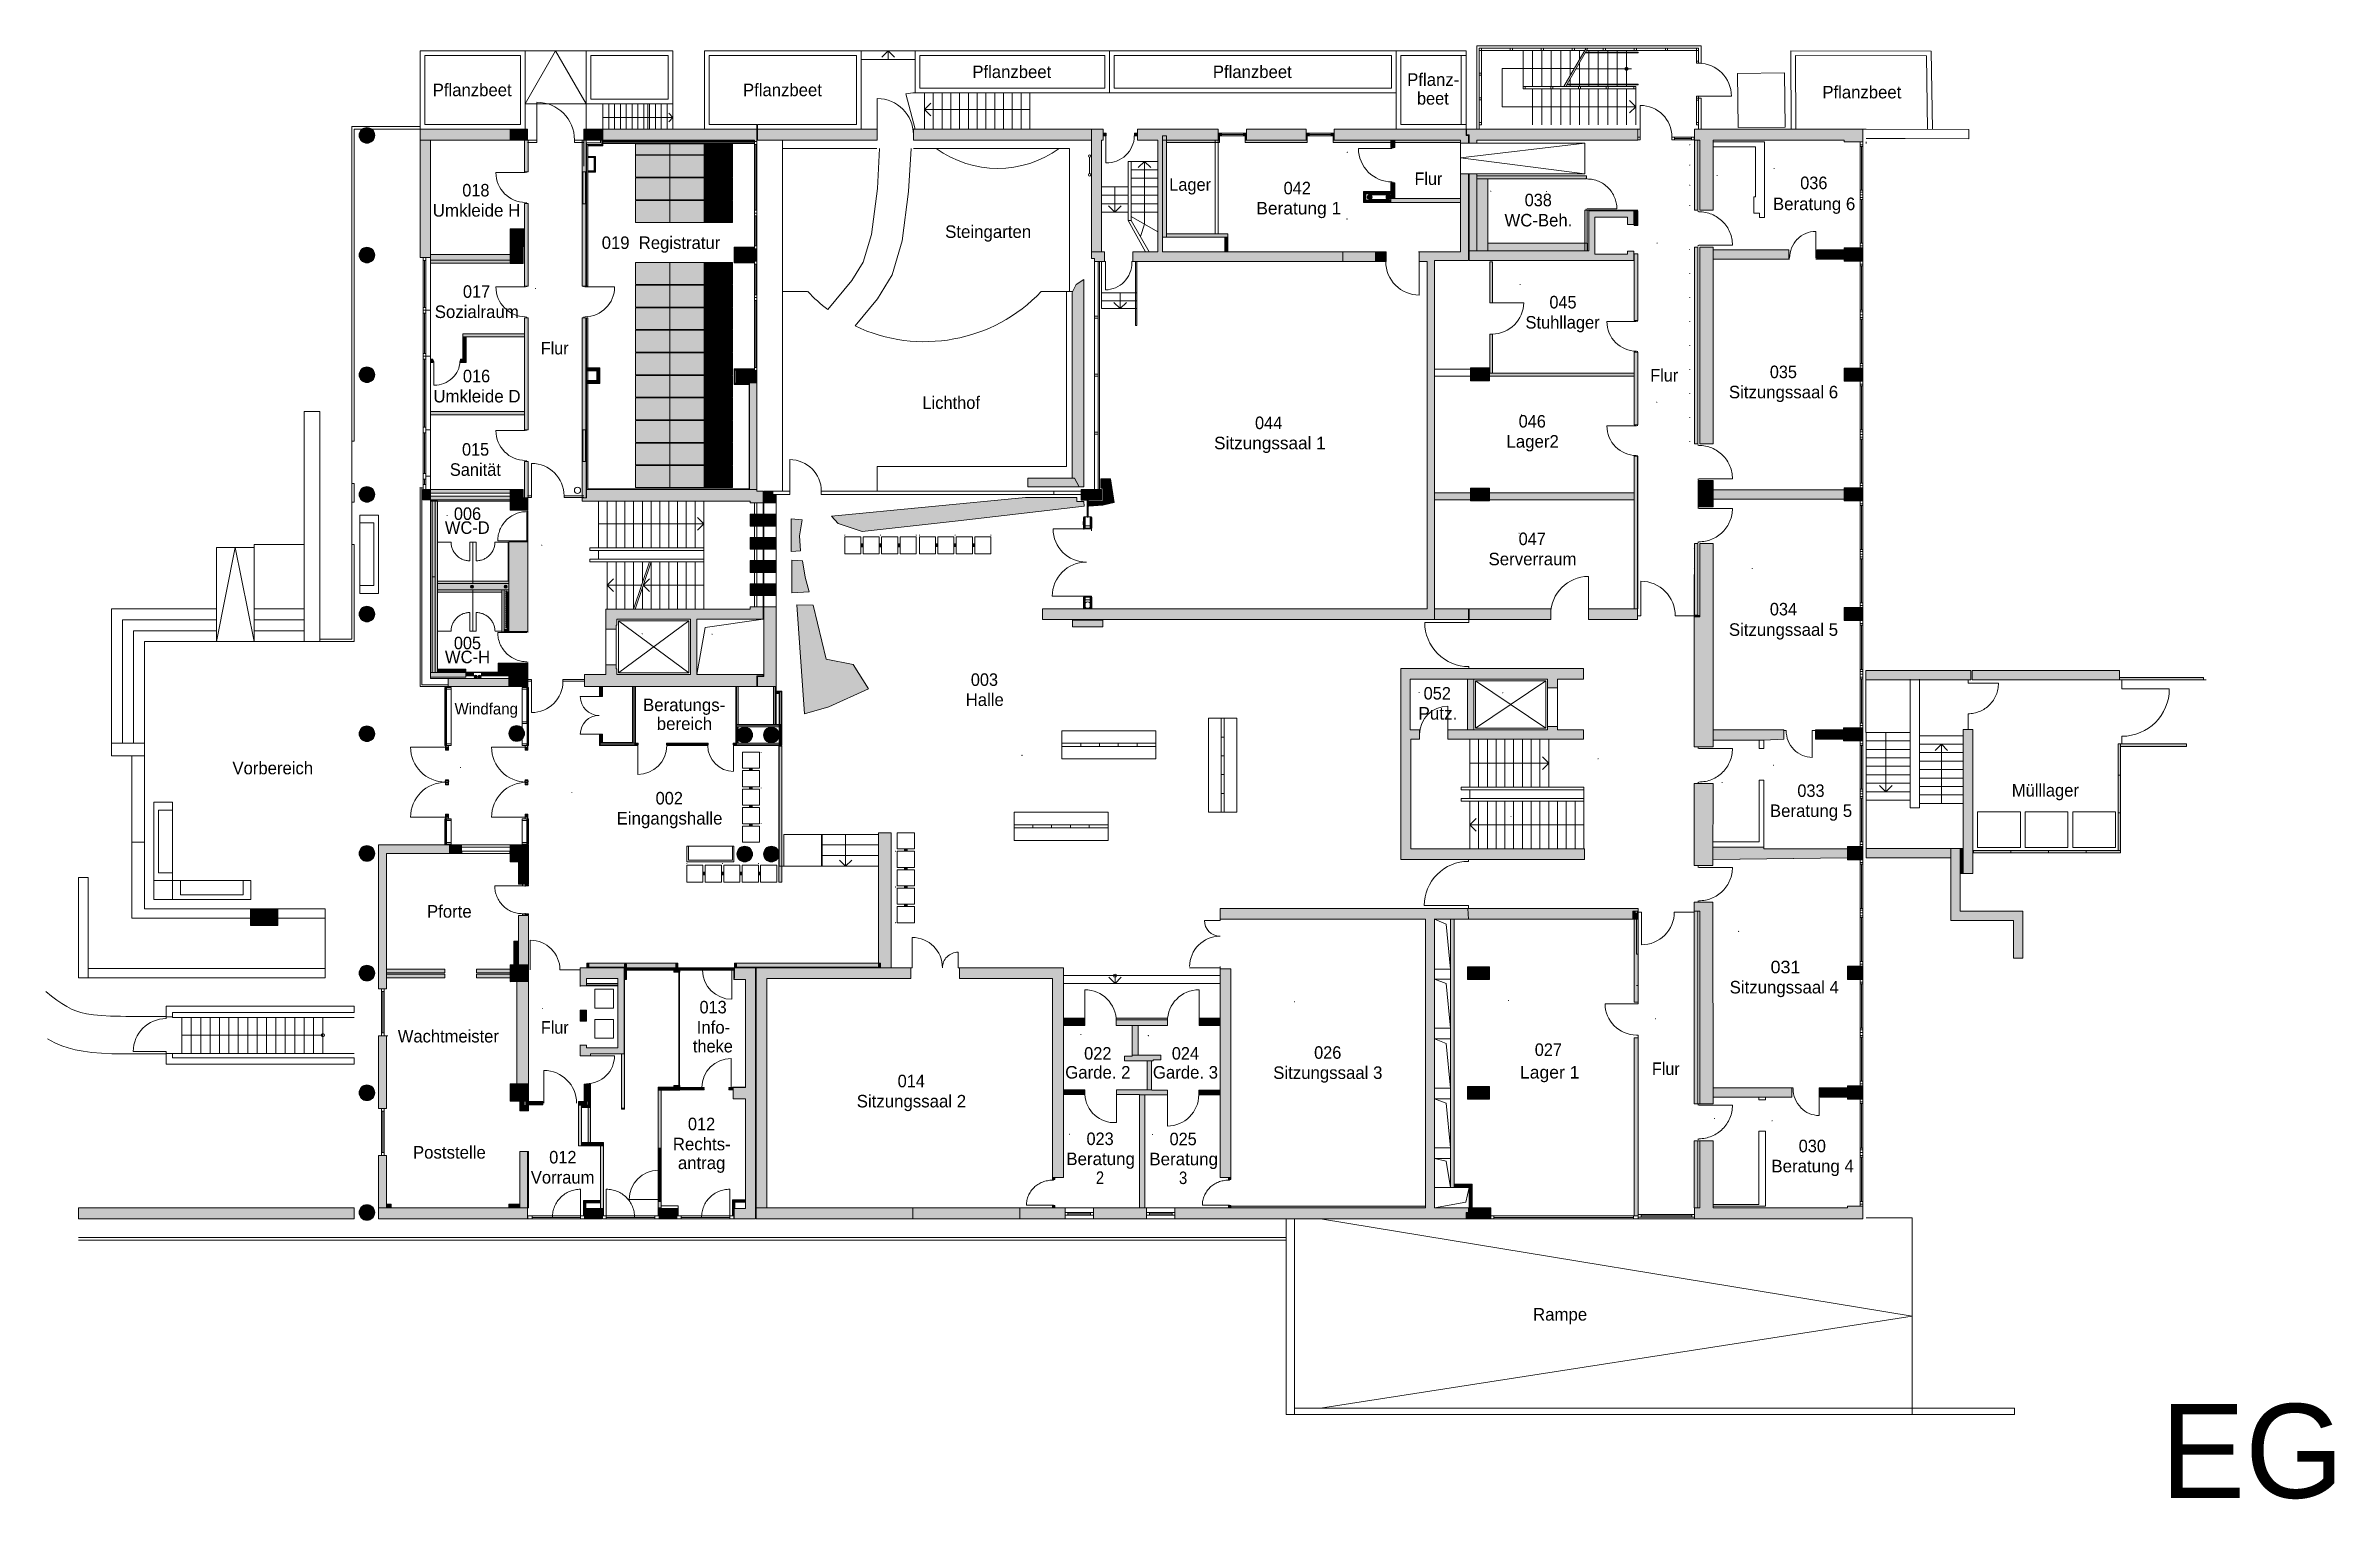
# Model space of a CAD drawing. Header units: inches. Extents: x 50200 to 250609, y 23637 to 115190.
# Drawn here: x 50200 to 123231, y 23637 to 70029 of the extents above; entities that cross this region are included whole.
import ezdxf

# ---------------------------------------------------------------- set-up
doc = ezdxf.new("R2010")
doc.units = ezdxf.units.IN
doc.header["$LTSCALE"] = 200
doc.header["$MEASUREMENT"] = 0
doc.header["$PDMODE"] = 34
doc.header["$PDSIZE"] = 5
doc.linetypes.add('Standardmuster', pattern=[0])
doc.linetypes.add('Volllinie', pattern=[0])
doc.layers.add('Grundebene', color=7, linetype='Continuous')
doc.styles.add('ARIAL', font='arial.ttf', dxfattribs={"height": 0.2})

msp = doc.modelspace()

# ---------------------------------------------------------------- texts
at = {"layer": 'Grundebene', "color": 18, "lineweight": 18, "true_color": 0x000000, "style": 'ARIAL'}
for s, height, width, p in [('Pflanzbeet', 400, 0.953967, (79769, 68999)), ('Pflanzbeet', 400, 0.953967, (87444, 68999)), ('Pflanzbeet', 400, 0.953967, (62549, 68419)), ('Pflanzbeet', 400, 0.953967, (72450, 68419)), ('Pflanz-', 400, 0.955801, (93646, 68750)), ('Pflanzbeet', 400, 0.953967, (106896, 68349)), ('beet', 400, 0.930402, (93960, 68150)), ('Lager', 400, 0.934247, (86053, 65400)), ('Flur', 400, 0.923506, (93880, 65585)), ('036', 400, 0.93064, (106189, 65453)), ('Umkleide H', 400, 0.969844, (62547, 64576)), ('018', 400, 0.929797, (63493, 65219)), ('Beratung 1', 400, 0.990012, (88833, 64645)), ('042', 400, 0.935301, (89703, 65287)), ('038', 400, 0.929797, (97396, 64906)), ('Beratung 6', 400, 0.961336, (105318, 64783)), ('Steingarten', 400, 0.960493, (78902, 63896)), ('WC-Beh.', 400, 0.955862, (96751, 64262)), ('019  Registratur', 400, 0.95167, (67942, 63543)), ('017', 400, 0.931061, (63513, 61984)), ('Sozialraum', 400, 0.959828, (62613, 61339)), ('Stuhllager', 400, 0.941539, (97421, 61002)), ('045', 400, 0.927697, (98186, 61645)), ('Flur', 400, 0.923506, (65998, 60177)), ('016', 400, 0.93064, (63513, 59288)), ('Flur', 400, 0.923506, (101404, 59311)), ('Sitzungssaal 6', 400, 0.959208, (103913, 58776)), ('035', 400, 0.927697, (105219, 59420)), ('Umkleide D', 400, 0.964601, (62567, 58645)), ('Lichthof', 400, 0.937182, (78178, 58437)), ('044', 400, 0.932329, (88791, 57793)), ('046', 400, 0.93064, (97204, 57843)), ('015', 400, 0.927697, (63484, 56946)), ('Sitzungssaal 1', 400, 0.980348, (87484, 57150)), ('Lager2', 400, 0.961101, (96814, 57201)), ('Sanität', 400, 0.936405, (63095, 56302)), ('WC-D', 400, 0.939297, (62938, 54449)), ('006', 400, 0.93064, (63224, 54894)), ('047', 400, 0.931061, (97204, 54091)), ('Serverraum', 400, 0.961872, (96242, 53447)), ('034', 400, 0.932329, (105219, 51847)), ('005', 400, 0.927697, (63224, 50766)), ('Sitzungssaal 5', 400, 0.958458, (103913, 51195)), ('WC-H', 400, 0.949023, (62938, 50322)), ('003', 400, 0.93064, (79721, 49598)), ('Windfang', 360, 0.950417, (63247, 48686)), ('Beratungs-', 400, 0.959869, (69261, 48791)), ('Halle', 400, 0.954911, (79557, 48957)), ('052', 400, 0.935301, (94171, 49161)), ('bereich', 400, 0.964319, (69697, 48191)), ('Putz.', 400, 0.976204, (94005, 48521)), ('Vorbereich', 400, 0.952891, (56157, 46775)), ('002', 400, 0.935301, (69662, 45813)), ('033', 400, 0.93064, (106098, 46053)), ('Mülllager', 400, 0.945428, (112941, 46066)), ('Eingangshalle', 400, 0.962055, (68418, 45172)), ('Beratung 5', 400, 0.960327, (105221, 45413)), ('Pforte', 400, 0.95708, (62366, 42200)), ('Sitzungssaal 4', 400, 0.959637, (103937, 39781)), ('031', 400, 1.019822, (105243, 40424)), ('013', 400, 0.93064, (71063, 39144)), ('Flur', 400, 0.923506, (66000, 38496)), ('Info-', 400, 0.95714, (70973, 38499)), ('Wachtmeister', 400, 0.944612, (61434, 38216)), ('theke', 400, 0.932855, (70852, 37899)), ('022', 400, 0.935301, (83337, 37668)), ('024', 400, 0.932329, (86135, 37668)), ('026', 400, 0.93064, (90677, 37695)), ('027', 400, 0.931061, (97718, 37787)), ('Garde. 2', 400, 0.958045, (82733, 37064)), ('Garde. 3', 400, 0.956054, (85531, 37064)), ('Sitzungssaal 3', 400, 0.959208, (89370, 37052)), ('Lager 1', 400, 1.001566, (97246, 37066)), ('Flur', 400, 0.923506, (101456, 37178)), ('Sitzungssaal 2', 400, 0.960388, (76080, 36143)), ('014', 400, 0.932329, (77386, 36786)), ('012', 400, 0.935301, (70692, 35416)), ('Rechts-', 400, 0.959648, (70210, 34774)), ('023', 400, 0.93064, (83413, 34942)), ('025', 400, 0.927697, (86064, 34936)), ('030', 400, 0.932329, (106140, 34713)), ('Poststelle', 400, 0.960966, (61916, 34509)), ('012', 400, 0.935301, (66265, 34354)), ('antrag', 400, 0.955072, (70374, 34174)), ('Beratung', 400, 0.965507, (82768, 34302)), ('Beratung', 400, 0.965507, (85419, 34296)), ('Beratung 4', 400, 0.961913, (105270, 34072)), ('Vorraum', 400, 0.947919, (65679, 33712)), ('2', 400, 0.838545, (83713, 33702)), ('3', 400, 0.84752, (86364, 33696)), ('Rampe', 400, 0.959412, (97662, 29339)), ('EG', 3000, 0.965002, (117690, 23679))]:
    msp.add_text(s, height=height, dxfattribs=dict(at, width=width)).set_placement(p)

# ---------------------------------------------------------------- blocks, each defined once
blk = doc.blocks.new('Color_Area-27')
at = {"layer": 'Grundebene', "true_color": 0x000000, "transparency": 33554687}
blk.add_hatch(color=18, dxfattribs=at).paths.add_polyline_path([(116414, 47747), (118514, 47747), (118514, 47667), (116414, 47667)], flags=0)
at = {"layer": 'Grundebene', "color": 18, "linetype": 'Volllinie', "lineweight": 13, "true_color": 0x000000}
for p, q in [((116414, 47747), (118514, 47747)), ((116414, 47667), (116414, 47747)), ((118514, 47667), (116414, 47667)), ((118514, 47747), (118514, 47667))]:
    blk.add_line(p, q, dxfattribs=at)
blk = doc.blocks.new('Color_Area-36')
at = {"layer": 'Grundebene', "true_color": 0x000000, "transparency": 33554687}
blk.add_hatch(color=18, dxfattribs=at).paths.add_polyline_path([(110994, 44407), (110994, 44107), (108294, 44107), (108294, 44407)], flags=0)
at = {"layer": 'Grundebene', "color": 18, "linetype": 'Volllinie', "lineweight": 13, "true_color": 0x000000}
for p, q in [((108294, 44107), (108294, 44407)), ((108294, 44407), (110994, 44407)), ((110994, 44107), (108294, 44107)), ((110994, 44407), (110994, 44107))]:
    blk.add_line(p, q, dxfattribs=at)
blk = doc.blocks.new('Color_Area-3F')
at = {"layer": 'Grundebene', "true_color": 0x000000, "transparency": 33554687}
blk.add_hatch(color=18, dxfattribs=at).paths.add_polyline_path([(115314, 44347), (116414, 44347), (116414, 44267), (115314, 44267)], flags=0)
at = {"layer": 'Grundebene', "color": 18, "linetype": 'Volllinie', "lineweight": 13, "true_color": 0x000000}
for p, q in [((115314, 44347), (116414, 44347)), ((115314, 44267), (115314, 44347)), ((116414, 44267), (115314, 44267)), ((116414, 44347), (116414, 44267))]:
    blk.add_line(p, q, dxfattribs=at)
blk = doc.blocks.new('Color_Area-48')
at = {"layer": 'Grundebene', "true_color": 0x000000, "transparency": 33554687}
blk.add_hatch(color=18, dxfattribs=at).paths.add_polyline_path([(114114, 44347), (115314, 44347), (115314, 44267), (114114, 44267)], flags=0)
at = {"layer": 'Grundebene', "color": 18, "linetype": 'Volllinie', "lineweight": 13, "true_color": 0x000000}
for p, q in [((114114, 44347), (115314, 44347)), ((114114, 44267), (114114, 44347)), ((115314, 44267), (114114, 44267)), ((115314, 44347), (115314, 44267))]:
    blk.add_line(p, q, dxfattribs=at)
blk = doc.blocks.new('Color_Area-51')
at = {"layer": 'Grundebene', "true_color": 0x000000, "transparency": 33554687}
blk.add_hatch(color=18, dxfattribs=at).paths.add_polyline_path([(112914, 44347), (114114, 44347), (114114, 44267), (112914, 44267)], flags=0)
at = {"layer": 'Grundebene', "color": 18, "linetype": 'Volllinie', "lineweight": 13, "true_color": 0x000000}
for p, q in [((112914, 44347), (114114, 44347)), ((112914, 44267), (112914, 44347)), ((114114, 44267), (112914, 44267)), ((114114, 44347), (114114, 44267))]:
    blk.add_line(p, q, dxfattribs=at)
blk = doc.blocks.new('Color_Area-5A')
at = {"layer": 'Grundebene', "true_color": 0x000000, "transparency": 33554687}
blk.add_hatch(color=18, dxfattribs=at).paths.add_polyline_path([(111714, 44347), (112914, 44347), (112914, 44267), (111714, 44267)], flags=0)
at = {"layer": 'Grundebene', "color": 18, "linetype": 'Volllinie', "lineweight": 13, "true_color": 0x000000}
for p, q in [((111714, 44347), (112914, 44347)), ((111714, 44267), (111714, 44347)), ((112914, 44267), (111714, 44267)), ((112914, 44347), (112914, 44267))]:
    blk.add_line(p, q, dxfattribs=at)
blk = doc.blocks.new('Color_Area-9A')
at = {"layer": 'Grundebene', "true_color": 0x000000, "transparency": 33554687}
blk.add_hatch(color=18, dxfattribs=at).paths.add_polyline_path([(51249, 32939), (51249, 32589), (60044, 32589), (60044, 32939)], flags=0)
at = {"layer": 'Grundebene', "color": 18, "linetype": 'Volllinie', "lineweight": 13, "true_color": 0x000000}
for p, q in [((51249, 32939), (51249, 32589)), ((60044, 32939), (51249, 32939)), ((60044, 32589), (60044, 32939)), ((51249, 32589), (60044, 32589))]:
    blk.add_line(p, q, dxfattribs=at)
blk = doc.blocks.new('Color_Area-A3')
at = {"layer": 'Grundebene', "true_color": 0x000000, "transparency": 33554687}
blk.add_hatch(color=18, dxfattribs=at).paths.add_polyline_path([(111294, 44407), (111394, 44407), (111394, 43607), (111294, 43607)], flags=0)
at = {"layer": 'Grundebene', "color": 18, "linetype": 'Volllinie', "lineweight": 13, "true_color": 0x000000}
for p, q in [((111294, 44407), (111394, 44407)), ((111294, 43607), (111294, 44407)), ((111394, 44407), (111394, 43607)), ((111394, 43607), (111294, 43607))]:
    blk.add_line(p, q, dxfattribs=at)
blk = doc.blocks.new('Color_Area-AC')
at = {"layer": 'Grundebene', "true_color": 0x000000, "transparency": 33554687}
blk.add_hatch(color=18, dxfattribs=at).paths.add_polyline_path([(95619, 33689), (95719, 33689), (95719, 32939), (95619, 32939)], flags=0)
at = {"layer": 'Grundebene', "color": 18, "linetype": 'Volllinie', "lineweight": 13, "true_color": 0x000000}
blk.add_lwpolyline([(95619, 33689), (95719, 33689), (95719, 32939), (95619, 32939), (95619, 33689)], dxfattribs=at)
blk = doc.blocks.new('Color_Area-AE')
at = {"layer": 'Grundebene', "true_color": 0x000000, "transparency": 33554687}
blk.add_hatch(color=18, dxfattribs=at).paths.add_polyline_path([(87824, 63924), (87924, 63924), (87924, 63449), (87824, 63449)], flags=0)
at = {"layer": 'Grundebene', "color": 18, "linetype": 'Volllinie', "lineweight": 13, "true_color": 0x000000}
blk.add_lwpolyline([(87824, 63924), (87924, 63924), (87924, 63449), (87824, 63449), (87824, 63924)], dxfattribs=at)
blk = doc.blocks.new('Color_Area-B0')
at = {"layer": 'Grundebene', "true_color": 0x000000, "transparency": 33554687}
blk.add_hatch(color=18, dxfattribs=at).paths.add_polyline_path([(95032, 33589), (95032, 42150), (95147, 42150), (95147, 33589)], flags=0)
at = {"layer": 'Grundebene', "color": 18, "linetype": 'Volllinie', "lineweight": 13, "true_color": 0x000000}
blk.add_lwpolyline([(95032, 33589), (95032, 42150), (95147, 42150), (95147, 33589), (95032, 33589)], dxfattribs=at)
blk = doc.blocks.new('Color_Area-B2')
at = {"layer": 'Grundebene', "true_color": 0x000000, "transparency": 33554687}
blk.add_hatch(color=18, dxfattribs=at).paths.add_polyline_path([(82965, 51485), (82965, 51700), (83933, 51700), (83933, 51485)], flags=0)
at = {"layer": 'Grundebene', "color": 18, "linetype": 'Volllinie', "lineweight": 13, "true_color": 0x000000}
for p, q in [((82965, 51485), (82965, 51700)), ((82965, 51700), (83933, 51700)), ((83933, 51485), (82965, 51485)), ((83933, 51700), (83933, 51485))]:
    blk.add_line(p, q, dxfattribs=at)
blk = doc.blocks.new('Color_Area-B7')
at = {"layer": 'Grundebene', "true_color": 0x000000, "transparency": 33554687}
blk.add_hatch(color=18, dxfattribs=at).paths.add_polyline_path([(68459, 40094), (68459, 40044), (67459, 40044), (67459, 40094)], flags=0)
at = {"layer": 'Grundebene', "color": 18, "linetype": 'Volllinie', "lineweight": 13, "true_color": 0x000000}
for p, q in [((67459, 40044), (67459, 40094)), ((67459, 40094), (68459, 40094)), ((68459, 40044), (67459, 40044)), ((68459, 40094), (68459, 40044))]:
    blk.add_line(p, q, dxfattribs=at)
blk = doc.blocks.new('Color_Area-C0')
at = {"layer": 'Grundebene', "true_color": 0x000000, "transparency": 33554687}
blk.add_hatch(color=18, dxfattribs=at).paths.add_polyline_path([(68459, 40044), (68459, 40019), (67459, 40019), (67459, 40044)], flags=0)
at = {"layer": 'Grundebene', "color": 18, "linetype": 'Volllinie', "lineweight": 13, "true_color": 0x000000}
for p, q in [((67459, 40019), (67459, 40044)), ((67459, 40044), (68459, 40044)), ((68459, 40019), (67459, 40019)), ((68459, 40044), (68459, 40019))]:
    blk.add_line(p, q, dxfattribs=at)
blk = doc.blocks.new('Color_Area-C9')
at = {"layer": 'Grundebene', "true_color": 0x000000, "transparency": 33554687}
blk.add_hatch(color=18, dxfattribs=at).paths.add_polyline_path([(76774, 44909), (77174, 44909), (77174, 40599), (76774, 40599)], flags=0)
at = {"layer": 'Grundebene', "color": 18, "linetype": 'Volllinie', "lineweight": 13, "true_color": 0x000000}
for p, q in [((76774, 44909), (77174, 44909)), ((76774, 40599), (76774, 44909)), ((77174, 44909), (77174, 40599)), ((77174, 40599), (76774, 40599))]:
    blk.add_line(p, q, dxfattribs=at)
blk = doc.blocks.new('Color_Area-D2')
at = {"layer": 'Grundebene', "true_color": 0x000000, "transparency": 33554687}
blk.add_hatch(color=18, dxfattribs=at).paths.add_polyline_path([(76834, 40749), (72179, 40749), (72179, 40599), (76834, 40599)], flags=0)
at = {"layer": 'Grundebene', "color": 18, "linetype": 'Volllinie', "lineweight": 13, "true_color": 0x000000}
for p, q in [((76834, 40749), (72179, 40749)), ((72179, 40749), (72179, 40599)), ((72179, 40599), (76834, 40599)), ((76834, 40599), (76834, 40749))]:
    blk.add_line(p, q, dxfattribs=at)
blk = doc.blocks.new('Color_Area-DB')
at = {"layer": 'Grundebene', "true_color": 0x000000, "transparency": 33554687}
blk.add_hatch(color=18, dxfattribs=at).paths.add_polyline_path([(70309, 40749), (67531, 40749), (67531, 40599), (70309, 40599)], flags=0)
at = {"layer": 'Grundebene', "color": 18, "linetype": 'Volllinie', "lineweight": 13, "true_color": 0x000000}
for p, q in [((70309, 40749), (67531, 40749)), ((67531, 40749), (67531, 40599)), ((67531, 40599), (70309, 40599)), ((70309, 40599), (70309, 40749))]:
    blk.add_line(p, q, dxfattribs=at)
blk = doc.blocks.new('Color_Area-E4')
at = {"layer": 'Grundebene', "true_color": 0x000000, "transparency": 33554687}
blk.add_hatch(color=18, dxfattribs=at).paths.add_polyline_path([(64974, 54199), (64974, 51329), (65584, 51329), (65584, 54199)], flags=0)
at = {"layer": 'Grundebene', "color": 18, "linetype": 'Volllinie', "lineweight": 13, "true_color": 0x000000}
blk.add_lwpolyline([(64974, 54199), (64974, 51329), (65584, 51329), (65584, 54199), (64974, 54199)], dxfattribs=at)
blk = doc.blocks.new('Color_Area-EA')
at = {"layer": 'Grundebene', "true_color": 0x000000, "transparency": 33554687}
h = blk.add_hatch(color=18, dxfattribs=at)
edge = h.paths.add_edge_path(flags=0)
edge.add_arc((64942, 51439), 20, 0, 360)
at = {"layer": 'Grundebene', "color": 18, "linetype": 'Volllinie', "lineweight": 13, "true_color": 0x000000}
blk.add_circle((64942, 51439), 20, dxfattribs=at)
blk = doc.blocks.new('Color_Area-ED')
at = {"layer": 'Grundebene', "true_color": 0x000000, "transparency": 33554687}
h = blk.add_hatch(color=18, dxfattribs=at)
edge = h.paths.add_edge_path(flags=0)
edge.add_arc((64942, 51499), 20, 0, 360)
at = {"layer": 'Grundebene', "color": 18, "linetype": 'Volllinie', "lineweight": 13, "true_color": 0x000000}
blk.add_circle((64942, 51499), 20, dxfattribs=at)
blk = doc.blocks.new('Color_Area-F0')
at = {"layer": 'Grundebene', "true_color": 0x000000, "transparency": 33554687}
h = blk.add_hatch(color=18, dxfattribs=at)
edge = h.paths.add_edge_path(flags=0)
edge.add_arc((64942, 51559), 20, 0, 360)
at = {"layer": 'Grundebene', "color": 18, "linetype": 'Volllinie', "lineweight": 13, "true_color": 0x000000}
blk.add_circle((64942, 51559), 20, dxfattribs=at)
blk = doc.blocks.new('Color_Area-F3')
at = {"layer": 'Grundebene', "true_color": 0x000000, "transparency": 33554687}
h = blk.add_hatch(color=18, dxfattribs=at)
edge = h.paths.add_edge_path(flags=0)
edge.add_arc((64942, 51619), 20, 0, 360)
at = {"layer": 'Grundebene', "color": 18, "linetype": 'Volllinie', "lineweight": 13, "true_color": 0x000000}
blk.add_circle((64942, 51619), 20, dxfattribs=at)
blk = doc.blocks.new('Color_Area-F6')
at = {"layer": 'Grundebene', "true_color": 0x000000, "transparency": 33554687}
h = blk.add_hatch(color=18, dxfattribs=at)
edge = h.paths.add_edge_path(flags=0)
edge.add_arc((64942, 51679), 20, 0, 360)
at = {"layer": 'Grundebene', "color": 18, "linetype": 'Volllinie', "lineweight": 13, "true_color": 0x000000}
blk.add_circle((64942, 51679), 20, dxfattribs=at)
blk = doc.blocks.new('Color_Area-F9')
at = {"layer": 'Grundebene', "true_color": 0x000000, "transparency": 33554687}
h = blk.add_hatch(color=18, dxfattribs=at)
edge = h.paths.add_edge_path(flags=0)
edge.add_arc((64942, 51739), 20, 0, 360)
at = {"layer": 'Grundebene', "color": 18, "linetype": 'Volllinie', "lineweight": 13, "true_color": 0x000000}
blk.add_circle((64942, 51739), 20, dxfattribs=at)
blk = doc.blocks.new('Color_Area-FC')
at = {"layer": 'Grundebene', "true_color": 0x000000, "transparency": 33554687}
h = blk.add_hatch(color=18, dxfattribs=at)
edge = h.paths.add_edge_path(flags=0)
edge.add_arc((64942, 51799), 20, 0, 360)
at = {"layer": 'Grundebene', "color": 18, "linetype": 'Volllinie', "lineweight": 13, "true_color": 0x000000}
blk.add_circle((64942, 51799), 20, dxfattribs=at)
blk = doc.blocks.new('Color_Area-FF')
at = {"layer": 'Grundebene', "true_color": 0x000000, "transparency": 33554687}
h = blk.add_hatch(color=18, dxfattribs=at)
edge = h.paths.add_edge_path(flags=0)
edge.add_arc((64942, 51859), 20, 0, 360)
at = {"layer": 'Grundebene', "color": 18, "linetype": 'Volllinie', "lineweight": 13, "true_color": 0x000000}
blk.add_circle((64942, 51859), 20, dxfattribs=at)
blk = doc.blocks.new('Color_Area-102')
at = {"layer": 'Grundebene', "true_color": 0x000000, "transparency": 33554687}
h = blk.add_hatch(color=18, dxfattribs=at)
edge = h.paths.add_edge_path(flags=0)
edge.add_arc((64942, 51919), 20, 0, 360)
at = {"layer": 'Grundebene', "color": 18, "linetype": 'Volllinie', "lineweight": 13, "true_color": 0x000000}
blk.add_circle((64942, 51919), 20, dxfattribs=at)
blk = doc.blocks.new('Color_Area-105')
at = {"layer": 'Grundebene', "true_color": 0x000000, "transparency": 33554687}
h = blk.add_hatch(color=18, dxfattribs=at)
edge = h.paths.add_edge_path(flags=0)
edge.add_arc((64942, 51979), 20, 0, 360)
at = {"layer": 'Grundebene', "color": 18, "linetype": 'Volllinie', "lineweight": 13, "true_color": 0x000000}
blk.add_circle((64942, 51979), 20, dxfattribs=at)
blk = doc.blocks.new('Color_Area-108')
at = {"layer": 'Grundebene', "true_color": 0x000000, "transparency": 33554687}
h = blk.add_hatch(color=18, dxfattribs=at)
edge = h.paths.add_edge_path(flags=0)
edge.add_arc((64942, 52039), 20, 0, 360)
at = {"layer": 'Grundebene', "color": 18, "linetype": 'Volllinie', "lineweight": 13, "true_color": 0x000000}
blk.add_circle((64942, 52039), 20, dxfattribs=at)
blk = doc.blocks.new('Color_Area-10B')
at = {"layer": 'Grundebene', "true_color": 0x000000, "transparency": 33554687}
h = blk.add_hatch(color=18, dxfattribs=at)
edge = h.paths.add_edge_path(flags=0)
edge.add_arc((64942, 52099), 20, 0, 360)
at = {"layer": 'Grundebene', "color": 18, "linetype": 'Volllinie', "lineweight": 13, "true_color": 0x000000}
blk.add_circle((64942, 52099), 20, dxfattribs=at)
blk = doc.blocks.new('Color_Area-10E')
at = {"layer": 'Grundebene', "true_color": 0x000000, "transparency": 33554687}
h = blk.add_hatch(color=18, dxfattribs=at)
edge = h.paths.add_edge_path(flags=0)
edge.add_arc((64942, 52159), 20, 0, 360)
at = {"layer": 'Grundebene', "color": 18, "linetype": 'Volllinie', "lineweight": 13, "true_color": 0x000000}
blk.add_circle((64942, 52159), 20, dxfattribs=at)
blk = doc.blocks.new('Color_Area-111')
at = {"layer": 'Grundebene', "true_color": 0x000000, "transparency": 33554687}
h = blk.add_hatch(color=18, dxfattribs=at)
edge = h.paths.add_edge_path(flags=0)
edge.add_arc((64942, 52219), 20, 0, 360)
at = {"layer": 'Grundebene', "color": 18, "linetype": 'Volllinie', "lineweight": 13, "true_color": 0x000000}
blk.add_circle((64942, 52219), 20, dxfattribs=at)
blk = doc.blocks.new('Color_Area-114')
at = {"layer": 'Grundebene', "true_color": 0x000000, "transparency": 33554687}
h = blk.add_hatch(color=18, dxfattribs=at)
edge = h.paths.add_edge_path(flags=0)
edge.add_arc((64942, 52279), 20, 0, 360)
at = {"layer": 'Grundebene', "color": 18, "linetype": 'Volllinie', "lineweight": 13, "true_color": 0x000000}
blk.add_circle((64942, 52279), 20, dxfattribs=at)
blk = doc.blocks.new('Color_Area-117')
at = {"layer": 'Grundebene', "true_color": 0x000000, "transparency": 33554687}
h = blk.add_hatch(color=18, dxfattribs=at)
edge = h.paths.add_edge_path(flags=0)
edge.add_arc((64942, 52339), 20, 0, 360)
at = {"layer": 'Grundebene', "color": 18, "linetype": 'Volllinie', "lineweight": 13, "true_color": 0x000000}
blk.add_circle((64942, 52339), 20, dxfattribs=at)
blk = doc.blocks.new('Color_Area-11A')
at = {"layer": 'Grundebene', "true_color": 0x000000, "transparency": 33554687}
h = blk.add_hatch(color=18, dxfattribs=at)
edge = h.paths.add_edge_path(flags=0)
edge.add_arc((64942, 52399), 20, 0, 360)
at = {"layer": 'Grundebene', "color": 18, "linetype": 'Volllinie', "lineweight": 13, "true_color": 0x000000}
blk.add_circle((64942, 52399), 20, dxfattribs=at)
blk = doc.blocks.new('Color_Area-11D')
at = {"layer": 'Grundebene', "true_color": 0x000000, "transparency": 33554687}
h = blk.add_hatch(color=18, dxfattribs=at)
edge = h.paths.add_edge_path(flags=0)
edge.add_arc((64942, 52459), 20, 0, 360)
at = {"layer": 'Grundebene', "color": 18, "linetype": 'Volllinie', "lineweight": 13, "true_color": 0x000000}
blk.add_circle((64942, 52459), 20, dxfattribs=at)
blk = doc.blocks.new('Color_Area-120')
at = {"layer": 'Grundebene', "true_color": 0x000000, "transparency": 33554687}
h = blk.add_hatch(color=18, dxfattribs=at)
edge = h.paths.add_edge_path(flags=0)
edge.add_arc((64942, 52519), 20, 0, 360)
at = {"layer": 'Grundebene', "color": 18, "linetype": 'Volllinie', "lineweight": 13, "true_color": 0x000000}
blk.add_circle((64942, 52519), 20, dxfattribs=at)
blk = doc.blocks.new('Color_Area-123')
at = {"layer": 'Grundebene', "true_color": 0x000000, "transparency": 33554687}
h = blk.add_hatch(color=18, dxfattribs=at)
edge = h.paths.add_edge_path(flags=0)
edge.add_arc((64942, 52579), 20, 0, 360)
at = {"layer": 'Grundebene', "color": 18, "linetype": 'Volllinie', "lineweight": 13, "true_color": 0x000000}
blk.add_circle((64942, 52579), 20, dxfattribs=at)
blk = doc.blocks.new('Color_Area-126')
at = {"layer": 'Grundebene', "true_color": 0x000000, "transparency": 33554687}
h = blk.add_hatch(color=18, dxfattribs=at)
edge = h.paths.add_edge_path(flags=0)
edge.add_arc((64899, 51466), 20, 0, 360)
at = {"layer": 'Grundebene', "color": 18, "linetype": 'Volllinie', "lineweight": 13, "true_color": 0x000000}
blk.add_circle((64899, 51466), 20, dxfattribs=at)
blk = doc.blocks.new('Color_Area-129')
at = {"layer": 'Grundebene', "true_color": 0x000000, "transparency": 33554687}
h = blk.add_hatch(color=18, dxfattribs=at)
edge = h.paths.add_edge_path(flags=0)
edge.add_arc((64899, 51526), 20, 0, 360)
at = {"layer": 'Grundebene', "color": 18, "linetype": 'Volllinie', "lineweight": 13, "true_color": 0x000000}
blk.add_circle((64899, 51526), 20, dxfattribs=at)
blk = doc.blocks.new('Color_Area-12C')
at = {"layer": 'Grundebene', "true_color": 0x000000, "transparency": 33554687}
h = blk.add_hatch(color=18, dxfattribs=at)
edge = h.paths.add_edge_path(flags=0)
edge.add_arc((64899, 51586), 20, 0, 360)
at = {"layer": 'Grundebene', "color": 18, "linetype": 'Volllinie', "lineweight": 13, "true_color": 0x000000}
blk.add_circle((64899, 51586), 20, dxfattribs=at)
blk = doc.blocks.new('Color_Area-12F')
at = {"layer": 'Grundebene', "true_color": 0x000000, "transparency": 33554687}
h = blk.add_hatch(color=18, dxfattribs=at)
edge = h.paths.add_edge_path(flags=0)
edge.add_arc((64899, 51646), 20, 0, 360)
at = {"layer": 'Grundebene', "color": 18, "linetype": 'Volllinie', "lineweight": 13, "true_color": 0x000000}
blk.add_circle((64899, 51646), 20, dxfattribs=at)
blk = doc.blocks.new('Color_Area-132')
at = {"layer": 'Grundebene', "true_color": 0x000000, "transparency": 33554687}
h = blk.add_hatch(color=18, dxfattribs=at)
edge = h.paths.add_edge_path(flags=0)
edge.add_arc((64899, 51706), 20, 0, 360)
at = {"layer": 'Grundebene', "color": 18, "linetype": 'Volllinie', "lineweight": 13, "true_color": 0x000000}
blk.add_circle((64899, 51706), 20, dxfattribs=at)
blk = doc.blocks.new('Color_Area-135')
at = {"layer": 'Grundebene', "true_color": 0x000000, "transparency": 33554687}
h = blk.add_hatch(color=18, dxfattribs=at)
edge = h.paths.add_edge_path(flags=0)
edge.add_arc((64899, 51766), 20, 0, 360)
at = {"layer": 'Grundebene', "color": 18, "linetype": 'Volllinie', "lineweight": 13, "true_color": 0x000000}
blk.add_circle((64899, 51766), 20, dxfattribs=at)
blk = doc.blocks.new('Color_Area-138')
at = {"layer": 'Grundebene', "true_color": 0x000000, "transparency": 33554687}
h = blk.add_hatch(color=18, dxfattribs=at)
edge = h.paths.add_edge_path(flags=0)
edge.add_arc((64899, 51826), 20, 0, 360)
at = {"layer": 'Grundebene', "color": 18, "linetype": 'Volllinie', "lineweight": 13, "true_color": 0x000000}
blk.add_circle((64899, 51826), 20, dxfattribs=at)
blk = doc.blocks.new('Color_Area-13B')
at = {"layer": 'Grundebene', "true_color": 0x000000, "transparency": 33554687}
h = blk.add_hatch(color=18, dxfattribs=at)
edge = h.paths.add_edge_path(flags=0)
edge.add_arc((64899, 51886), 20, 0, 360)
at = {"layer": 'Grundebene', "color": 18, "linetype": 'Volllinie', "lineweight": 13, "true_color": 0x000000}
blk.add_circle((64899, 51886), 20, dxfattribs=at)
blk = doc.blocks.new('Color_Area-13E')
at = {"layer": 'Grundebene', "true_color": 0x000000, "transparency": 33554687}
h = blk.add_hatch(color=18, dxfattribs=at)
edge = h.paths.add_edge_path(flags=0)
edge.add_arc((64899, 51946), 20, 0, 360)
at = {"layer": 'Grundebene', "color": 18, "linetype": 'Volllinie', "lineweight": 13, "true_color": 0x000000}
blk.add_circle((64899, 51946), 20, dxfattribs=at)
blk = doc.blocks.new('Color_Area-141')
at = {"layer": 'Grundebene', "true_color": 0x000000, "transparency": 33554687}
h = blk.add_hatch(color=18, dxfattribs=at)
edge = h.paths.add_edge_path(flags=0)
edge.add_arc((64899, 52006), 20, 0, 360)
at = {"layer": 'Grundebene', "color": 18, "linetype": 'Volllinie', "lineweight": 13, "true_color": 0x000000}
blk.add_circle((64899, 52006), 20, dxfattribs=at)
blk = doc.blocks.new('Color_Area-144')
at = {"layer": 'Grundebene', "true_color": 0x000000, "transparency": 33554687}
h = blk.add_hatch(color=18, dxfattribs=at)
edge = h.paths.add_edge_path(flags=0)
edge.add_arc((64899, 52066), 20, 0, 360)
at = {"layer": 'Grundebene', "color": 18, "linetype": 'Volllinie', "lineweight": 13, "true_color": 0x000000}
blk.add_circle((64899, 52066), 20, dxfattribs=at)
blk = doc.blocks.new('Color_Area-147')
at = {"layer": 'Grundebene', "true_color": 0x000000, "transparency": 33554687}
h = blk.add_hatch(color=18, dxfattribs=at)
edge = h.paths.add_edge_path(flags=0)
edge.add_arc((64899, 52126), 20, 0, 360)
at = {"layer": 'Grundebene', "color": 18, "linetype": 'Volllinie', "lineweight": 13, "true_color": 0x000000}
blk.add_circle((64899, 52126), 20, dxfattribs=at)
blk = doc.blocks.new('Color_Area-14A')
at = {"layer": 'Grundebene', "true_color": 0x000000, "transparency": 33554687}
h = blk.add_hatch(color=18, dxfattribs=at)
edge = h.paths.add_edge_path(flags=0)
edge.add_arc((64899, 52186), 20, 0, 360)
at = {"layer": 'Grundebene', "color": 18, "linetype": 'Volllinie', "lineweight": 13, "true_color": 0x000000}
blk.add_circle((64899, 52186), 20, dxfattribs=at)
blk = doc.blocks.new('Color_Area-14D')
at = {"layer": 'Grundebene', "true_color": 0x000000, "transparency": 33554687}
h = blk.add_hatch(color=18, dxfattribs=at)
edge = h.paths.add_edge_path(flags=0)
edge.add_arc((64899, 52246), 20, 0, 360)
at = {"layer": 'Grundebene', "color": 18, "linetype": 'Volllinie', "lineweight": 13, "true_color": 0x000000}
blk.add_circle((64899, 52246), 20, dxfattribs=at)
blk = doc.blocks.new('Color_Area-150')
at = {"layer": 'Grundebene', "true_color": 0x000000, "transparency": 33554687}
h = blk.add_hatch(color=18, dxfattribs=at)
edge = h.paths.add_edge_path(flags=0)
edge.add_arc((64899, 52306), 20, 0, 360)
at = {"layer": 'Grundebene', "color": 18, "linetype": 'Volllinie', "lineweight": 13, "true_color": 0x000000}
blk.add_circle((64899, 52306), 20, dxfattribs=at)
blk = doc.blocks.new('Color_Area-153')
at = {"layer": 'Grundebene', "true_color": 0x000000, "transparency": 33554687}
h = blk.add_hatch(color=18, dxfattribs=at)
edge = h.paths.add_edge_path(flags=0)
edge.add_arc((64899, 52366), 20, 0, 360)
at = {"layer": 'Grundebene', "color": 18, "linetype": 'Volllinie', "lineweight": 13, "true_color": 0x000000}
blk.add_circle((64899, 52366), 20, dxfattribs=at)
blk = doc.blocks.new('Color_Area-156')
at = {"layer": 'Grundebene', "true_color": 0x000000, "transparency": 33554687}
h = blk.add_hatch(color=18, dxfattribs=at)
edge = h.paths.add_edge_path(flags=0)
edge.add_arc((64899, 52426), 20, 0, 360)
at = {"layer": 'Grundebene', "color": 18, "linetype": 'Volllinie', "lineweight": 13, "true_color": 0x000000}
blk.add_circle((64899, 52426), 20, dxfattribs=at)
blk = doc.blocks.new('Color_Area-159')
at = {"layer": 'Grundebene', "true_color": 0x000000, "transparency": 33554687}
h = blk.add_hatch(color=18, dxfattribs=at)
edge = h.paths.add_edge_path(flags=0)
edge.add_arc((64899, 52486), 20, 0, 360)
at = {"layer": 'Grundebene', "color": 18, "linetype": 'Volllinie', "lineweight": 13, "true_color": 0x000000}
blk.add_circle((64899, 52486), 20, dxfattribs=at)
blk = doc.blocks.new('Color_Area-15C')
at = {"layer": 'Grundebene', "true_color": 0x000000, "transparency": 33554687}
h = blk.add_hatch(color=18, dxfattribs=at)
edge = h.paths.add_edge_path(flags=0)
edge.add_arc((64899, 52546), 20, 0, 360)
at = {"layer": 'Grundebene', "color": 18, "linetype": 'Volllinie', "lineweight": 13, "true_color": 0x000000}
blk.add_circle((64899, 52546), 20, dxfattribs=at)
blk = doc.blocks.new('Color_Area-15F')
at = {"layer": 'Grundebene', "true_color": 0x000000, "transparency": 33554687}
h = blk.add_hatch(color=18, dxfattribs=at)
edge = h.paths.add_edge_path(flags=0)
edge.add_arc((64899, 52606), 20, 0, 360)
at = {"layer": 'Grundebene', "color": 18, "linetype": 'Volllinie', "lineweight": 13, "true_color": 0x000000}
blk.add_circle((64899, 52606), 20, dxfattribs=at)
blk = doc.blocks.new('Color_Area-162')
at = {"layer": 'Grundebene', "true_color": 0x000000, "transparency": 33554687}
blk.add_hatch(color=18, dxfattribs=at).paths.add_polyline_path([(67435, 33169), (67889, 33169), (67889, 33094), (67435, 33094)], flags=0)
at = {"layer": 'Grundebene', "color": 18, "linetype": 'Volllinie', "lineweight": 13, "true_color": 0x000000}
blk.add_lwpolyline([(67435, 33169), (67889, 33169), (67889, 33094), (67435, 33094), (67435, 33169)], dxfattribs=at)
blk = doc.blocks.new('Color_Area-164')
at = {"layer": 'Grundebene', "true_color": 0x000000, "transparency": 33554687}
blk.add_hatch(color=18, dxfattribs=at).paths.add_polyline_path([(67360, 33169), (67435, 33169), (67435, 32919), (67360, 32919)], flags=0)
at = {"layer": 'Grundebene', "color": 18, "linetype": 'Volllinie', "lineweight": 13, "true_color": 0x000000}
blk.add_lwpolyline([(67360, 33169), (67435, 33169), (67435, 32919), (67360, 32919), (67360, 33169)], dxfattribs=at)
blk = doc.blocks.new('Color_Area-166')
at = {"layer": 'Grundebene', "true_color": 0x000000, "transparency": 33554687}
blk.add_hatch(color=18, dxfattribs=at).paths.add_polyline_path([(72194, 33189), (72529, 33189), (72529, 33114), (72194, 33114)], flags=0)
at = {"layer": 'Grundebene', "color": 18, "linetype": 'Volllinie', "lineweight": 13, "true_color": 0x000000}
blk.add_lwpolyline([(72194, 33189), (72529, 33189), (72529, 33114), (72194, 33114), (72194, 33189)], dxfattribs=at)
blk = doc.blocks.new('Color_Area-168')
at = {"layer": 'Grundebene', "true_color": 0x000000, "transparency": 33554687}
blk.add_hatch(color=18, dxfattribs=at).paths.add_polyline_path([(67299, 36219), (67299, 34919), (67199, 34919), (67199, 36219)], flags=0)
at = {"layer": 'Grundebene', "color": 18, "linetype": 'Volllinie', "lineweight": 13, "true_color": 0x000000}
blk.add_lwpolyline([(67299, 36219), (67299, 34919), (67199, 34919), (67199, 36219), (67299, 36219)], dxfattribs=at)
blk = doc.blocks.new('Color_Area-16A')
at = {"layer": 'Grundebene', "true_color": 0x000000, "transparency": 33554687}
blk.add_hatch(color=18, dxfattribs=at).paths.add_polyline_path([(67589, 36144), (67589, 35019), (67514, 35019), (67514, 36144)], flags=0)
at = {"layer": 'Grundebene', "color": 18, "linetype": 'Volllinie', "lineweight": 13, "true_color": 0x000000}
blk.add_lwpolyline([(67589, 36144), (67589, 35019), (67514, 35019), (67514, 36144), (67589, 36144)], dxfattribs=at)
blk = doc.blocks.new('Color_Area-16C')
at = {"layer": 'Grundebene', "true_color": 0x000000, "transparency": 33554687}
blk.add_hatch(color=18, dxfattribs=at).paths.add_polyline_path([(67359, 32919), (67409, 32919), (67409, 32679), (67359, 32679)], flags=0)
at = {"layer": 'Grundebene', "color": 18, "linetype": 'Volllinie', "lineweight": 13, "true_color": 0x000000}
blk.add_lwpolyline([(67359, 32919), (67409, 32919), (67409, 32679), (67359, 32679), (67359, 32919)], dxfattribs=at)
blk = doc.blocks.new('Color_Area-16E')
at = {"layer": 'Grundebene', "true_color": 0x000000, "transparency": 33554687}
blk.add_hatch(color=18, dxfattribs=at).paths.add_polyline_path([(67579, 36889), (67379, 36889), (67379, 36340), (67499, 36340), (67499, 36219), (67579, 36219)], flags=0)
at = {"layer": 'Grundebene', "color": 18, "linetype": 'Volllinie', "lineweight": 13, "true_color": 0x000000}
for p, q in [((67579, 36889), (67379, 36889)), ((67379, 36889), (67379, 36340)), ((67579, 36219), (67579, 36889)), ((67379, 36340), (67499, 36340)), ((67499, 36340), (67499, 36219)), ((67499, 36219), (67579, 36219))]:
    blk.add_line(p, q, dxfattribs=at)
blk = doc.blocks.new('Color_Area-17B')
at = {"layer": 'Grundebene', "true_color": 0x000000, "transparency": 33554687}
blk.add_hatch(color=18, dxfattribs=at).paths.add_polyline_path([(67259, 40599), (67259, 40019), (67459, 40019), (67459, 40259), (68459, 40259), (68459, 39525), (68459, 39259), (68459, 38049), (67459, 38049), (67459, 38129), (67259, 38129), (67259, 37789), (67579, 37789), (67579, 37849), (68659, 37849), (68659, 40599)], flags=0)
at = {"layer": 'Grundebene', "color": 18, "linetype": 'Volllinie', "lineweight": 13, "true_color": 0x000000}
for p, q in [((67259, 40599), (67259, 40019)), ((68659, 40599), (67259, 40599)), ((67459, 40019), (67459, 40259)), ((67459, 40259), (68459, 40259)), ((68459, 40259), (68459, 39525)), ((68659, 37849), (68659, 40599)), ((67259, 40019), (67459, 40019)), ((68459, 39525), (68459, 39259)), ((68459, 39259), (68459, 38049)), ((67459, 38129), (67259, 38129)), ((67259, 38129), (67259, 37789)), ((67459, 38049), (67459, 38129)), ((68459, 38049), (67459, 38049)), ((67259, 37789), (67579, 37789)), ((67579, 37789), (67579, 37849)), ((67579, 37849), (68659, 37849))]:
    blk.add_line(p, q, dxfattribs=at)
blk = doc.blocks.new('Color_Area-19A')
at = {"layer": 'Grundebene', "true_color": 0x000000, "transparency": 33554687}
blk.add_hatch(color=18, dxfattribs=at).paths.add_polyline_path([(65569, 34739), (65609, 34739), (65609, 32939), (65569, 32939)], flags=0)
at = {"layer": 'Grundebene', "color": 18, "linetype": 'Volllinie', "lineweight": 13, "true_color": 0x000000}
for p, q in [((65569, 34739), (65609, 34739)), ((65569, 32939), (65569, 34739)), ((65609, 34739), (65609, 32939)), ((65609, 32939), (65569, 32939))]:
    blk.add_line(p, q, dxfattribs=at)
blk = doc.blocks.new('Color_Area-1A3')
at = {"layer": 'Grundebene', "true_color": 0x000000, "transparency": 33554687}
blk.add_hatch(color=18, dxfattribs=at).paths.add_polyline_path([(65019, 55749), (62479, 55749), (62479, 55864), (65019, 55864)], flags=0)
at = {"layer": 'Grundebene', "color": 18, "linetype": 'Volllinie', "lineweight": 13, "true_color": 0x000000}
blk.add_lwpolyline([(65019, 55749), (62479, 55749), (62479, 55864), (65019, 55864), (65019, 55749)], dxfattribs=at)
blk = doc.blocks.new('Color_Area-1A5')
at = {"layer": 'Grundebene', "true_color": 0x000000, "transparency": 33554687}
blk.add_hatch(color=18, dxfattribs=at).paths.add_polyline_path([(65019, 55539), (62479, 55539), (62479, 55654), (65019, 55654)], flags=0)
at = {"layer": 'Grundebene', "color": 18, "linetype": 'Volllinie', "lineweight": 13, "true_color": 0x000000}
blk.add_lwpolyline([(65019, 55539), (62479, 55539), (62479, 55654), (65019, 55654), (65019, 55539)], dxfattribs=at)
blk = doc.blocks.new('Color_Area-1A7')
at = {"layer": 'Grundebene', "true_color": 0x000000, "transparency": 33554687}
blk.add_hatch(color=18, dxfattribs=at).paths.add_polyline_path([(64104, 50029), (64104, 49914), (64753, 49914), (64974, 49914), (64974, 50029)], flags=0)
at = {"layer": 'Grundebene', "color": 18, "linetype": 'Volllinie', "lineweight": 13, "true_color": 0x000000}
for p, q in [((64104, 50029), (64104, 49914)), ((64974, 50029), (64104, 50029)), ((64104, 49914), (64753, 49914)), ((64753, 49914), (64974, 49914)), ((64974, 49914), (64974, 50029))]:
    blk.add_line(p, q, dxfattribs=at)
blk = doc.blocks.new('Color_Area-1B1')
at = {"layer": 'Grundebene', "true_color": 0x000000, "transparency": 33554687}
blk.add_hatch(color=18, dxfattribs=at).paths.add_polyline_path([(72119, 33189), (72194, 33189), (72194, 32919), (72119, 32919)], flags=0)
at = {"layer": 'Grundebene', "color": 18, "linetype": 'Volllinie', "lineweight": 13, "true_color": 0x000000}
blk.add_lwpolyline([(72119, 33189), (72194, 33189), (72194, 32919), (72119, 32919), (72119, 33189)], dxfattribs=at)
blk = doc.blocks.new('Color_Area-1B3')
at = {"layer": 'Grundebene', "true_color": 0xffffff, "transparency": 33554687}
blk.add_hatch(color=7, dxfattribs=at).paths.add_polyline_path([(67199, 36329), (67199, 36229), (67455, 36229), (67455, 36329)], flags=0)
at = {"layer": 'Grundebene', "color": 18, "linetype": 'Volllinie', "lineweight": 13, "true_color": 0x000000}
blk.add_lwpolyline([(67199, 36329), (67199, 36229), (67455, 36229), (67455, 36329), (67199, 36329)], dxfattribs=at)
blk = doc.blocks.new('Color_Area-1B9')
at = {"layer": 'Grundebene', "true_color": 0x000000, "transparency": 33554687}
blk.add_hatch(color=18, dxfattribs=at).paths.add_polyline_path([(67999, 34919), (67999, 32919), (67899, 32919), (67899, 34919)], flags=0)
at = {"layer": 'Grundebene', "color": 18, "linetype": 'Volllinie', "lineweight": 13, "true_color": 0x000000}
blk.add_lwpolyline([(67999, 34919), (67999, 32919), (67899, 32919), (67899, 34919), (67999, 34919)], dxfattribs=at)
blk = doc.blocks.new('Color_Area-1BB')
at = {"layer": 'Grundebene', "true_color": 0x000000, "transparency": 33554687}
blk.add_hatch(color=18, dxfattribs=at).paths.add_polyline_path([(67999, 35019), (67999, 34919), (67299, 34919), (67299, 35019)], flags=0)
at = {"layer": 'Grundebene', "color": 18, "linetype": 'Volllinie', "lineweight": 13, "true_color": 0x000000}
blk.add_lwpolyline([(67999, 35019), (67999, 34919), (67299, 34919), (67299, 35019), (67999, 35019)], dxfattribs=at)
blk = doc.blocks.new('Color_Area-1BD')
at = {"layer": 'Grundebene', "true_color": 0x000000, "transparency": 33554687}
blk.add_hatch(color=18, dxfattribs=at).paths.add_polyline_path([(63044, 49829), (64974, 49829), (64974, 49579), (63044, 49579)], flags=0)
at = {"layer": 'Grundebene', "color": 18, "linetype": 'Volllinie', "lineweight": 13, "true_color": 0x000000}
for p, q in [((63044, 49829), (64974, 49829)), ((63044, 49579), (63044, 49829)), ((64974, 49829), (64974, 49579)), ((64974, 49579), (63044, 49579))]:
    blk.add_line(p, q, dxfattribs=at)
blk = doc.blocks.new('Color_Area-1C6')
at = {"layer": 'Grundebene', "true_color": 0x000000, "transparency": 33554687}
blk.add_hatch(color=18, dxfattribs=at).paths.add_polyline_path([(67589, 36219), (67589, 36144), (67299, 36144), (67299, 36219)], flags=0)
at = {"layer": 'Grundebene', "color": 18, "linetype": 'Volllinie', "lineweight": 13, "true_color": 0x000000}
blk.add_lwpolyline([(67589, 36219), (67589, 36144), (67299, 36144), (67299, 36219), (67589, 36219)], dxfattribs=at)
blk = doc.blocks.new('Color_Area-1C9')
at = {"layer": 'Grundebene', "true_color": 0x000000, "transparency": 33554687}
blk.add_hatch(color=18, dxfattribs=at).paths.add_polyline_path([(72748, 46966), (72748, 46892), (72661, 46892), (72661, 46966)], flags=0)
at = {"layer": 'Grundebene', "color": 18, "linetype": 'Volllinie', "lineweight": 13, "true_color": 0x000000}
for p, q in [((72661, 46892), (72661, 46966)), ((72661, 46966), (72748, 46966)), ((72748, 46892), (72661, 46892)), ((72748, 46966), (72748, 46892))]:
    blk.add_line(p, q, dxfattribs=at)
blk = doc.blocks.new('Color_Area-1D0')
at = {"layer": 'Grundebene', "true_color": 0x000000, "transparency": 33554687}
blk.add_hatch(color=18, dxfattribs=at).paths.add_polyline_path([(72748, 46377), (72748, 46303), (72661, 46303), (72661, 46377)], flags=0)
at = {"layer": 'Grundebene', "color": 18, "linetype": 'Volllinie', "lineweight": 13, "true_color": 0x000000}
for p, q in [((72661, 46303), (72661, 46377)), ((72661, 46377), (72748, 46377)), ((72748, 46303), (72661, 46303)), ((72748, 46377), (72748, 46303))]:
    blk.add_line(p, q, dxfattribs=at)
blk = doc.blocks.new('Color_Area-1D7')
at = {"layer": 'Grundebene', "true_color": 0x000000, "transparency": 33554687}
blk.add_hatch(color=18, dxfattribs=at).paths.add_polyline_path([(72748, 45788), (72748, 45714), (72661, 45714), (72661, 45788)], flags=0)
at = {"layer": 'Grundebene', "color": 18, "linetype": 'Volllinie', "lineweight": 13, "true_color": 0x000000}
for p, q in [((72661, 45714), (72661, 45788)), ((72661, 45788), (72748, 45788)), ((72748, 45714), (72661, 45714)), ((72748, 45788), (72748, 45714))]:
    blk.add_line(p, q, dxfattribs=at)
blk = doc.blocks.new('Color_Area-1E2')
at = {"layer": 'Grundebene', "true_color": 0x000000, "transparency": 33554687}
blk.add_hatch(color=18, dxfattribs=at).paths.add_polyline_path([(72748, 45199), (72748, 45125), (72661, 45125), (72661, 45199)], flags=0)
at = {"layer": 'Grundebene', "color": 18, "linetype": 'Volllinie', "lineweight": 13, "true_color": 0x000000}
for p, q in [((72661, 45125), (72661, 45199)), ((72661, 45199), (72748, 45199)), ((72748, 45125), (72661, 45125)), ((72748, 45199), (72748, 45125))]:
    blk.add_line(p, q, dxfattribs=at)
blk = doc.blocks.new('Color_Area-1E8')
at = {"layer": 'Grundebene', "true_color": 0x000000, "transparency": 33554687}
blk.add_hatch(color=18, dxfattribs=at).paths.add_polyline_path([(69839, 36689), (69839, 32789), (69739, 32789), (69739, 36689)], flags=0)
at = {"layer": 'Grundebene', "color": 18, "linetype": 'Volllinie', "lineweight": 13, "true_color": 0x000000}
blk.add_lwpolyline([(69839, 36689), (69839, 32789), (69739, 32789), (69739, 36689), (69839, 36689)], dxfattribs=at)
blk = doc.blocks.new('Color_Area-1EA')
at = {"layer": 'Grundebene', "true_color": 0x000000, "transparency": 33554687}
blk.add_hatch(color=18, dxfattribs=at).paths.add_polyline_path([(70439, 36689), (69739, 36689), (69739, 36789), (70439, 36789)], flags=0)
at = {"layer": 'Grundebene', "color": 18, "linetype": 'Volllinie', "lineweight": 13, "true_color": 0x000000}
blk.add_lwpolyline([(70439, 36689), (69739, 36689), (69739, 36789), (70439, 36789), (70439, 36689)], dxfattribs=at)
blk = doc.blocks.new('Color_Area-1EC')
at = {"layer": 'Grundebene', "true_color": 0x000000, "transparency": 33554687}
blk.add_hatch(color=18, dxfattribs=at).paths.add_polyline_path([(71060, 36702), (71156, 36702), (71156, 36727), (71133, 36727), (71133, 36777), (71060, 36777), (71060, 36752), (71083, 36752), (71083, 36727), (71060, 36727)], flags=0)
at = {"layer": 'Grundebene', "color": 18, "linetype": 'Volllinie', "lineweight": 13, "true_color": 0x000000}
for p, q in [((71133, 36777), (71060, 36777)), ((71060, 36777), (71060, 36752)), ((71060, 36752), (71083, 36752)), ((71083, 36727), (71060, 36727)), ((71060, 36727), (71060, 36702)), ((71060, 36702), (71156, 36702)), ((71083, 36752), (71083, 36727)), ((71133, 36727), (71133, 36777)), ((71156, 36727), (71133, 36727)), ((71156, 36702), (71156, 36727))]:
    blk.add_line(p, q, dxfattribs=at)
blk = doc.blocks.new('Color_Area-1F8')
at = {"layer": 'Grundebene', "true_color": 0x000000, "transparency": 33554687}
blk.add_hatch(color=18, dxfattribs=at).paths.add_polyline_path([(72049, 36734), (72049, 36702), (71998, 36702), (71998, 36727), (72021, 36727), (72021, 36777), (72071, 36777), (72071, 36734)], flags=0)
at = {"layer": 'Grundebene', "color": 18, "linetype": 'Volllinie', "lineweight": 13, "true_color": 0x000000}
for p, q in [((71998, 36702), (71998, 36727)), ((71998, 36727), (72021, 36727)), ((72049, 36702), (71998, 36702)), ((72021, 36727), (72021, 36777)), ((72021, 36777), (72071, 36777)), ((72049, 36734), (72049, 36702)), ((72071, 36734), (72049, 36734)), ((72071, 36777), (72071, 36734))]:
    blk.add_line(p, q, dxfattribs=at)
blk = doc.blocks.new('Color_Area-203')
at = {"layer": 'Grundebene', "true_color": 0x000000, "transparency": 33554687}
blk.add_hatch(color=18, dxfattribs=at).paths.add_polyline_path([(72102, 36702), (72056, 36702), (72056, 36727), (72079, 36727), (72079, 36777), (72129, 36777), (72129, 36730), (72129, 36702)], flags=0)
at = {"layer": 'Grundebene', "color": 18, "linetype": 'Volllinie', "lineweight": 13, "true_color": 0x000000}
for p, q in [((72056, 36702), (72056, 36727)), ((72056, 36727), (72079, 36727)), ((72102, 36702), (72056, 36702)), ((72079, 36727), (72079, 36777)), ((72079, 36777), (72129, 36777)), ((72129, 36702), (72102, 36702)), ((72129, 36777), (72129, 36730)), ((72129, 36730), (72129, 36702))]:
    blk.add_line(p, q, dxfattribs=at)
blk = doc.blocks.new('Color_Area-20D')
at = {"layer": 'Grundebene', "true_color": 0x000000, "transparency": 33554687}
blk.add_hatch(color=18, dxfattribs=at).paths.add_polyline_path([(71163, 36734), (71163, 36702), (71215, 36702), (71215, 36727), (71192, 36727), (71192, 36777), (71142, 36777), (71142, 36734)], flags=0)
at = {"layer": 'Grundebene', "color": 18, "linetype": 'Volllinie', "lineweight": 13, "true_color": 0x000000}
for p, q in [((71192, 36777), (71142, 36777)), ((71142, 36777), (71142, 36734)), ((71142, 36734), (71163, 36734)), ((71163, 36734), (71163, 36702)), ((71163, 36702), (71215, 36702)), ((71192, 36727), (71192, 36777)), ((71215, 36727), (71192, 36727)), ((71215, 36702), (71215, 36727))]:
    blk.add_line(p, q, dxfattribs=at)
blk = doc.blocks.new('Color_Area-217')
at = {"layer": 'Grundebene', "true_color": 0x000000, "transparency": 33554687}
blk.add_hatch(color=18, dxfattribs=at).paths.add_polyline_path([(71215, 36750), (71192, 36750), (71192, 36777), (71215, 36777)], flags=0)
at = {"layer": 'Grundebene', "color": 18, "linetype": 'Volllinie', "lineweight": 13, "true_color": 0x000000}
for p, q in [((71192, 36750), (71192, 36777)), ((71192, 36777), (71215, 36777)), ((71215, 36750), (71192, 36750)), ((71215, 36777), (71215, 36750))]:
    blk.add_line(p, q, dxfattribs=at)
blk = doc.blocks.new('Color_Area-21F')
at = {"layer": 'Grundebene', "true_color": 0x000000, "transparency": 33554687}
blk.add_hatch(color=18, dxfattribs=at).paths.add_polyline_path([(70528, 36702), (70528, 36727), (70505, 36727), (70505, 36752), (70528, 36752), (70528, 36777), (70455, 36777), (70455, 36702)], flags=0)
at = {"layer": 'Grundebene', "color": 18, "linetype": 'Volllinie', "lineweight": 13, "true_color": 0x000000}
for p, q in [((70528, 36777), (70455, 36777)), ((70455, 36777), (70455, 36702)), ((70455, 36702), (70528, 36702)), ((70505, 36727), (70505, 36752)), ((70505, 36752), (70528, 36752)), ((70528, 36727), (70505, 36727)), ((70528, 36752), (70528, 36777)), ((70528, 36702), (70528, 36727))]:
    blk.add_line(p, q, dxfattribs=at)
blk = doc.blocks.new('Color_Area-22C')
at = {"layer": 'Grundebene', "true_color": 0x000000, "transparency": 33554687}
blk.add_hatch(color=18, dxfattribs=at).paths.add_polyline_path([(68569, 37849), (68669, 37849), (68669, 36119), (68569, 36119)], flags=0)
at = {"layer": 'Grundebene', "color": 18, "linetype": 'Volllinie', "lineweight": 13, "true_color": 0x000000}
for p, q in [((68569, 37849), (68669, 37849)), ((68569, 36119), (68569, 37849)), ((68669, 37849), (68669, 36119)), ((68669, 36119), (68569, 36119))]:
    blk.add_line(p, q, dxfattribs=at)
blk = doc.blocks.new('Color_Area-235')
at = {"layer": 'Grundebene', "true_color": 0x000000, "transparency": 33554687}
blk.add_hatch(color=18, dxfattribs=at).paths.add_polyline_path([(82674, 38989), (83354, 38989), (83354, 38939), (82674, 38939)], flags=0)
at = {"layer": 'Grundebene', "color": 18, "linetype": 'Volllinie', "lineweight": 13, "true_color": 0x000000}
for p, q in [((82674, 38989), (83354, 38989)), ((82674, 38939), (82674, 38989)), ((83354, 38939), (82674, 38939)), ((83354, 38989), (83354, 38939))]:
    blk.add_line(p, q, dxfattribs=at)
blk = doc.blocks.new('Color_Area-23E')
at = {"layer": 'Grundebene', "true_color": 0x000000, "transparency": 33554687}
blk.add_hatch(color=18, dxfattribs=at).paths.add_polyline_path([(84364, 38989), (85995, 38989), (85995, 38939), (84364, 38939)], flags=0)
at = {"layer": 'Grundebene', "color": 18, "linetype": 'Volllinie', "lineweight": 13, "true_color": 0x000000}
for p, q in [((84364, 38989), (85995, 38989)), ((84364, 38939), (84364, 38989)), ((85995, 38939), (84364, 38939)), ((85995, 38989), (85995, 38939))]:
    blk.add_line(p, q, dxfattribs=at)
blk = doc.blocks.new('Color_Area-247')
at = {"layer": 'Grundebene', "true_color": 0x000000, "transparency": 33554687}
blk.add_hatch(color=18, dxfattribs=at).paths.add_polyline_path([(87005, 38989), (87674, 38989), (87674, 38939), (87005, 38939)], flags=0)
at = {"layer": 'Grundebene', "color": 18, "linetype": 'Volllinie', "lineweight": 13, "true_color": 0x000000}
for p, q in [((87005, 38989), (87674, 38989)), ((87005, 38939), (87005, 38989)), ((87674, 38939), (87005, 38939)), ((87674, 38989), (87674, 38939))]:
    blk.add_line(p, q, dxfattribs=at)
blk = doc.blocks.new('Color_Area-251')
at = {"layer": 'Grundebene', "true_color": 0x000000, "transparency": 33554687}
blk.add_hatch(color=18, dxfattribs=at).paths.add_polyline_path([(77603, 42553), (77603, 42627), (77690, 42627), (77690, 42553)], flags=0)
at = {"layer": 'Grundebene', "color": 18, "linetype": 'Volllinie', "lineweight": 13, "true_color": 0x000000}
for p, q in [((77603, 42553), (77603, 42627)), ((77603, 42627), (77690, 42627)), ((77690, 42553), (77603, 42553)), ((77690, 42627), (77690, 42553))]:
    blk.add_line(p, q, dxfattribs=at)
blk = doc.blocks.new('Color_Area-258')
at = {"layer": 'Grundebene', "true_color": 0x000000, "transparency": 33554687}
blk.add_hatch(color=18, dxfattribs=at).paths.add_polyline_path([(77603, 43142), (77603, 43216), (77690, 43216), (77690, 43142)], flags=0)
at = {"layer": 'Grundebene', "color": 18, "linetype": 'Volllinie', "lineweight": 13, "true_color": 0x000000}
for p, q in [((77603, 43142), (77603, 43216)), ((77603, 43216), (77690, 43216)), ((77690, 43142), (77603, 43142)), ((77690, 43216), (77690, 43142))]:
    blk.add_line(p, q, dxfattribs=at)
blk = doc.blocks.new('Color_Area-25F')
at = {"layer": 'Grundebene', "true_color": 0x000000, "transparency": 33554687}
blk.add_hatch(color=18, dxfattribs=at).paths.add_polyline_path([(77603, 43731), (77603, 43805), (77690, 43805), (77690, 43731)], flags=0)
at = {"layer": 'Grundebene', "color": 18, "linetype": 'Volllinie', "lineweight": 13, "true_color": 0x000000}
for p, q in [((77603, 43731), (77603, 43805)), ((77603, 43805), (77690, 43805)), ((77690, 43731), (77603, 43731)), ((77690, 43805), (77690, 43731))]:
    blk.add_line(p, q, dxfattribs=at)
blk = doc.blocks.new('Color_Area-26A')
at = {"layer": 'Grundebene', "true_color": 0x000000, "transparency": 33554687}
blk.add_hatch(color=18, dxfattribs=at).paths.add_polyline_path([(77603, 44320), (77603, 44394), (77690, 44394), (77690, 44320)], flags=0)
at = {"layer": 'Grundebene', "color": 18, "linetype": 'Volllinie', "lineweight": 13, "true_color": 0x000000}
for p, q in [((77603, 44320), (77603, 44394)), ((77603, 44394), (77690, 44394)), ((77690, 44320), (77603, 44320)), ((77690, 44394), (77690, 44320))]:
    blk.add_line(p, q, dxfattribs=at)
blk = doc.blocks.new('Color_Area-271')
at = {"layer": 'Grundebene', "true_color": 0x000000, "transparency": 33554687}
blk.add_hatch(color=18, dxfattribs=at).paths.add_polyline_path([(76212, 54128), (76286, 54128), (76286, 54041), (76212, 54041)], flags=0)
at = {"layer": 'Grundebene', "color": 18, "linetype": 'Volllinie', "lineweight": 13, "true_color": 0x000000}
for p, q in [((76212, 54128), (76286, 54128)), ((76212, 54041), (76212, 54128)), ((76286, 54128), (76286, 54041)), ((76286, 54041), (76212, 54041))]:
    blk.add_line(p, q, dxfattribs=at)
blk = doc.blocks.new('Color_Area-278')
at = {"layer": 'Grundebene', "true_color": 0x000000, "transparency": 33554687}
blk.add_hatch(color=18, dxfattribs=at).paths.add_polyline_path([(76801, 54128), (76875, 54128), (76875, 54041), (76801, 54041)], flags=0)
at = {"layer": 'Grundebene', "color": 18, "linetype": 'Volllinie', "lineweight": 13, "true_color": 0x000000}
for p, q in [((76801, 54128), (76875, 54128)), ((76801, 54041), (76801, 54128)), ((76875, 54128), (76875, 54041)), ((76875, 54041), (76801, 54041))]:
    blk.add_line(p, q, dxfattribs=at)
blk = doc.blocks.new('Color_Area-27F')
at = {"layer": 'Grundebene', "true_color": 0x000000, "transparency": 33554687}
blk.add_hatch(color=18, dxfattribs=at).paths.add_polyline_path([(77390, 54128), (77464, 54128), (77464, 54041), (77390, 54041)], flags=0)
at = {"layer": 'Grundebene', "color": 18, "linetype": 'Volllinie', "lineweight": 13, "true_color": 0x000000}
for p, q in [((77390, 54128), (77464, 54128)), ((77390, 54041), (77390, 54128)), ((77464, 54128), (77464, 54041)), ((77464, 54041), (77390, 54041))]:
    blk.add_line(p, q, dxfattribs=at)
blk = doc.blocks.new('Color_Area-28A')
at = {"layer": 'Grundebene', "true_color": 0x000000, "transparency": 33554687}
blk.add_hatch(color=18, dxfattribs=at).paths.add_polyline_path([(79772, 54128), (79846, 54128), (79846, 54042), (79772, 54042)], flags=0)
at = {"layer": 'Grundebene', "color": 18, "linetype": 'Volllinie', "lineweight": 13, "true_color": 0x000000}
for p, q in [((79772, 54128), (79846, 54128)), ((79772, 54042), (79772, 54128)), ((79846, 54128), (79846, 54042)), ((79846, 54042), (79772, 54042))]:
    blk.add_line(p, q, dxfattribs=at)
blk = doc.blocks.new('Color_Area-291')
at = {"layer": 'Grundebene', "true_color": 0x000000, "transparency": 33554687}
blk.add_hatch(color=18, dxfattribs=at).paths.add_polyline_path([(79183, 54128), (79257, 54128), (79257, 54042), (79183, 54042)], flags=0)
at = {"layer": 'Grundebene', "color": 18, "linetype": 'Volllinie', "lineweight": 13, "true_color": 0x000000}
for p, q in [((79183, 54128), (79257, 54128)), ((79183, 54042), (79183, 54128)), ((79257, 54128), (79257, 54042)), ((79257, 54042), (79183, 54042))]:
    blk.add_line(p, q, dxfattribs=at)
blk = doc.blocks.new('Color_Area-298')
at = {"layer": 'Grundebene', "true_color": 0x000000, "transparency": 33554687}
blk.add_hatch(color=18, dxfattribs=at).paths.add_polyline_path([(78594, 54128), (78668, 54128), (78668, 54042), (78594, 54042)], flags=0)
at = {"layer": 'Grundebene', "color": 18, "linetype": 'Volllinie', "lineweight": 13, "true_color": 0x000000}
for p, q in [((78594, 54128), (78668, 54128)), ((78594, 54042), (78594, 54128)), ((78668, 54128), (78668, 54042)), ((78668, 54042), (78594, 54042))]:
    blk.add_line(p, q, dxfattribs=at)
blk = doc.blocks.new('Color_Area-2A2')
at = {"layer": 'Grundebene', "true_color": 0xcbd0cc, "transparency": 33554687}
blk.add_hatch(color=254, dxfattribs=at).paths.add_polyline_path([(83937, 55479), (83938, 55904), (83867, 55904), (83867, 56207), (84176, 56207), (84297, 55448), (83937, 55369), (83484, 55333), (83484, 55479)], flags=0)
at = {"layer": 'Grundebene', "color": 18, "linetype": 'Volllinie', "lineweight": 13, "true_color": 0x000000}
for p, q in [((83867, 55904), (83867, 56207)), ((83867, 56207), (84176, 56207)), ((83938, 55904), (83867, 55904)), ((83937, 55479), (83938, 55904)), ((84176, 56207), (84297, 55448)), ((83484, 55333), (83484, 55479)), ((83484, 55479), (83937, 55479)), ((83937, 55369), (83484, 55333)), ((84297, 55448), (83937, 55369))]:
    blk.add_line(p, q, dxfattribs=at)
blk = doc.blocks.new('Color_Area-2AC')
at = {"layer": 'Grundebene', "true_color": 0xcbd0cc, "transparency": 33554687}
blk.add_hatch(color=254, dxfattribs=at).paths.add_polyline_path([(75279, 55019), (81461, 55614), (83103, 55614), (83103, 55479), (83332, 55479), (83340, 55332), (81245, 55089), (79320, 54866), (76255, 54524), (75488, 54785)], flags=0)
at = {"layer": 'Grundebene', "color": 18, "linetype": 'Volllinie', "lineweight": 13, "true_color": 0x000000}
for p, q in [((75279, 55019), (81461, 55614)), ((81461, 55614), (83103, 55614)), ((83103, 55614), (83103, 55479)), ((75488, 54785), (75279, 55019)), ((76255, 54524), (75488, 54785)), ((79320, 54866), (76255, 54524)), ((81245, 55089), (79320, 54866)), ((83340, 55332), (81245, 55089)), ((83103, 55479), (83332, 55479)), ((83332, 55479), (83340, 55332))]:
    blk.add_line(p, q, dxfattribs=at)
blk = doc.blocks.new('Color_Area-2B7')
at = {"layer": 'Grundebene', "true_color": 0xcbd0cc, "transparency": 33554687}
blk.add_hatch(color=254, dxfattribs=at).paths.add_polyline_path([(74014, 53615), (74014, 52569), (74566, 52602), (74437, 53065), (74344, 53586)], flags=0)
at = {"layer": 'Grundebene', "color": 18, "linetype": 'Volllinie', "lineweight": 13, "true_color": 0x000000}
for p, q in [((74014, 53615), (74014, 52569)), ((74344, 53586), (74014, 53615)), ((74437, 53065), (74344, 53586)), ((74014, 52569), (74566, 52602)), ((74566, 52602), (74437, 53065))]:
    blk.add_line(p, q, dxfattribs=at)
blk = doc.blocks.new('Color_Area-2BD')
at = {"layer": 'Grundebene', "true_color": 0xcbd0cc, "transparency": 33554687}
blk.add_hatch(color=254, dxfattribs=at).paths.add_polyline_path([(73985, 54930), (73985, 53884), (74286, 53904), (74254, 54383), (74337, 54899)], flags=0)
at = {"layer": 'Grundebene', "color": 18, "linetype": 'Volllinie', "lineweight": 13, "true_color": 0x000000}
for p, q in [((73985, 54930), (73985, 53884)), ((74337, 54899), (73985, 54930)), ((74254, 54383), (74337, 54899)), ((74286, 53904), (74254, 54383)), ((73985, 53884), (74286, 53904))]:
    blk.add_line(p, q, dxfattribs=at)
blk = doc.blocks.new('Color_Area-2C3')
at = {"layer": 'Grundebene', "true_color": 0xcbd0cc, "transparency": 33554687}
blk.add_hatch(color=254, dxfattribs=at).paths.add_polyline_path([(74172, 52186), (74417, 48704), (75186, 48929), (76453, 49499), (75965, 50275), (75108, 50447), (74691, 52170)], flags=0)
at = {"layer": 'Grundebene', "color": 18, "linetype": 'Volllinie', "lineweight": 13, "true_color": 0x000000}
for p, q in [((74172, 52186), (74417, 48704)), ((74691, 52170), (74172, 52186)), ((75108, 50447), (74691, 52170)), ((75965, 50275), (75108, 50447)), ((76453, 49499), (75965, 50275)), ((75186, 48929), (76453, 49499)), ((74417, 48704), (75186, 48929))]:
    blk.add_line(p, q, dxfattribs=at)
blk = doc.blocks.new('Color_Area-2DF')
at = {"layer": 'Grundebene', "true_color": 0x000000, "transparency": 33554687}
blk.add_hatch(color=18, dxfattribs=at).paths.add_polyline_path([(88014, 32939), (88014, 32989), (94234, 32989), (94234, 32939)], flags=0)
at = {"layer": 'Grundebene', "color": 18, "linetype": 'Volllinie', "lineweight": 13, "true_color": 0x000000}
for p, q in [((88014, 32939), (88014, 32989)), ((88014, 32989), (94234, 32989)), ((94234, 32939), (88014, 32939)), ((94234, 32989), (94234, 32939))]:
    blk.add_line(p, q, dxfattribs=at)
blk = doc.blocks.new('Color_Area-2E7')
at = {"layer": 'Grundebene', "true_color": 0x000000, "transparency": 33554687}
blk.add_hatch(color=18, dxfattribs=at).paths.add_polyline_path([(102809, 32939), (102924, 32939), (102924, 35079), (102809, 35079)], flags=0)
at = {"layer": 'Grundebene', "color": 18, "linetype": 'Volllinie', "lineweight": 13, "true_color": 0x000000}
for p, q in [((102924, 35079), (102809, 35079)), ((102809, 35079), (102809, 32939)), ((102924, 32939), (102924, 35079)), ((102809, 32939), (102924, 32939))]:
    blk.add_line(p, q, dxfattribs=at)
blk = doc.blocks.new('Color_Area-2F0')
at = {"layer": 'Grundebene', "true_color": 0x000000, "transparency": 33554687}
blk.add_hatch(color=18, dxfattribs=at).paths.add_polyline_path([(102924, 42409), (102809, 42409), (102809, 36259), (102924, 36259)], flags=0)
at = {"layer": 'Grundebene', "color": 18, "linetype": 'Volllinie', "lineweight": 13, "true_color": 0x000000}
for p, q in [((102924, 42409), (102809, 42409)), ((102809, 42409), (102809, 36259)), ((102924, 36259), (102924, 42409)), ((102809, 36259), (102924, 36259))]:
    blk.add_line(p, q, dxfattribs=at)
blk = doc.blocks.new('Color_Area-2F9')
at = {"layer": 'Grundebene', "true_color": 0x000000, "transparency": 33554687}
blk.add_hatch(color=18, dxfattribs=at).paths.add_polyline_path([(91589, 63449), (85839, 63449), (85839, 67019), (87619, 67019), (87619, 67369), (85039, 67369), (85039, 67019), (85689, 67019), (85689, 63449), (84946, 63449), (84889, 63449), (84889, 63139), (84979, 63139), (91589, 63139)], flags=0)
at = {"layer": 'Grundebene', "color": 18, "linetype": 'Volllinie', "lineweight": 13, "true_color": 0x000000}
for p, q in [((87619, 67369), (85039, 67369)), ((85039, 67369), (85039, 67019)), ((87619, 67019), (87619, 67369)), ((85039, 67019), (85689, 67019)), ((85689, 67019), (85689, 63449)), ((85839, 63449), (85839, 67019)), ((85839, 67019), (87619, 67019)), ((84946, 63449), (84889, 63449)), ((84889, 63449), (84889, 63139)), ((84889, 63139), (84979, 63139)), ((85689, 63449), (84946, 63449)), ((84979, 63139), (91589, 63139)), ((91589, 63449), (85839, 63449)), ((91589, 63139), (91589, 63449))]:
    blk.add_line(p, q, dxfattribs=at)
blk = doc.blocks.new('Color_Area-314')
at = {"layer": 'Grundebene', "true_color": 0x000000, "transparency": 33554687}
blk.add_hatch(color=18, dxfattribs=at).paths.add_polyline_path([(91279, 66939), (91279, 67019), (95349, 67019), (95349, 66939)], flags=0)
at = {"layer": 'Grundebene', "color": 18, "linetype": 'Volllinie', "lineweight": 13, "true_color": 0x000000}
blk.add_lwpolyline([(91279, 66939), (91279, 67019), (95349, 67019), (95349, 66939), (91279, 66939)], dxfattribs=at)
blk = doc.blocks.new('Color_Area-316')
at = {"layer": 'Grundebene', "true_color": 0x000000, "transparency": 33554687}
blk.add_hatch(color=18, dxfattribs=at).paths.add_polyline_path([(88479, 66939), (88479, 67019), (90459, 67019), (90459, 66939)], flags=0)
at = {"layer": 'Grundebene', "color": 18, "linetype": 'Volllinie', "lineweight": 13, "true_color": 0x000000}
blk.add_lwpolyline([(88479, 66939), (88479, 67019), (90459, 67019), (90459, 66939), (88479, 66939)], dxfattribs=at)
blk = doc.blocks.new('Color_Area-318')
at = {"layer": 'Grundebene', "true_color": 0x000000, "transparency": 33554687}
blk.add_hatch(color=18, dxfattribs=at).paths.add_polyline_path([(91279, 67019), (91279, 67149), (91319, 67149), (91319, 67019)], flags=0)
at = {"layer": 'Grundebene', "color": 18, "linetype": 'Volllinie', "lineweight": 13, "true_color": 0x000000}
blk.add_lwpolyline([(91279, 67019), (91279, 67149), (91319, 67149), (91319, 67019), (91279, 67019)], dxfattribs=at)
blk = doc.blocks.new('Color_Area-31A')
at = {"layer": 'Grundebene', "true_color": 0x000000, "transparency": 33554687}
blk.add_hatch(color=18, dxfattribs=at).paths.add_polyline_path([(90419, 67019), (90419, 67149), (90459, 67149), (90459, 67019)], flags=0)
at = {"layer": 'Grundebene', "color": 18, "linetype": 'Volllinie', "lineweight": 13, "true_color": 0x000000}
blk.add_lwpolyline([(90419, 67019), (90419, 67149), (90459, 67149), (90459, 67019), (90419, 67019)], dxfattribs=at)
blk = doc.blocks.new('Color_Area-31C')
at = {"layer": 'Grundebene', "true_color": 0x000000, "transparency": 33554687}
blk.add_hatch(color=18, dxfattribs=at).paths.add_polyline_path([(88479, 67019), (88479, 67149), (88519, 67149), (88519, 67019)], flags=0)
at = {"layer": 'Grundebene', "color": 18, "linetype": 'Volllinie', "lineweight": 13, "true_color": 0x000000}
blk.add_lwpolyline([(88479, 67019), (88479, 67149), (88519, 67149), (88519, 67019), (88479, 67019)], dxfattribs=at)
blk = doc.blocks.new('Color_Area-31E')
at = {"layer": 'Grundebene', "true_color": 0x000000, "transparency": 33554687}
blk.add_hatch(color=18, dxfattribs=at).paths.add_polyline_path([(95544, 67370), (95544, 67190), (95619, 67190), (95619, 66920), (95869, 66920), (95869, 67020), (101009, 67020), (101009, 67370)], flags=0)
at = {"layer": 'Grundebene', "color": 18, "linetype": 'Volllinie', "lineweight": 13, "true_color": 0x000000}
for p, q in [((95544, 67370), (95544, 67190)), ((101009, 67370), (95544, 67370)), ((95544, 67190), (95619, 67190)), ((95619, 67190), (95619, 66920)), ((101009, 67020), (101009, 67370)), ((95619, 66920), (95869, 66920)), ((95869, 66920), (95869, 67020)), ((95869, 67020), (101009, 67020))]:
    blk.add_line(p, q, dxfattribs=at)
blk = doc.blocks.new('Color_Area-32F')
at = {"layer": 'Grundebene', "true_color": 0x000000, "transparency": 33554687}
blk.add_hatch(color=18, dxfattribs=at).paths.add_polyline_path([(83989, 63449), (83889, 63449), (83889, 67019), (83939, 67019), (83939, 67369), (83569, 67369), (83569, 63239), (83669, 63239), (83669, 63139), (83989, 63139)], flags=0)
at = {"layer": 'Grundebene', "color": 18, "linetype": 'Volllinie', "lineweight": 13, "true_color": 0x000000}
for p, q in [((83939, 67369), (83569, 67369)), ((83569, 67369), (83569, 63239)), ((83939, 67019), (83939, 67369)), ((83889, 63449), (83889, 67019)), ((83889, 67019), (83939, 67019)), ((83569, 63239), (83669, 63239)), ((83669, 63239), (83669, 63139)), ((83669, 63139), (83989, 63139)), ((83989, 63449), (83889, 63449)), ((83989, 63139), (83989, 63449))]:
    blk.add_line(p, q, dxfattribs=at)
blk = doc.blocks.new('Color_Area-344')
at = {"layer": 'Grundebene', "true_color": 0x000000, "transparency": 33554687}
blk.add_hatch(color=18, dxfattribs=at).paths.add_polyline_path([(85964, 63924), (85839, 63924), (85839, 67149), (85964, 67149)], flags=0)
at = {"layer": 'Grundebene', "color": 18, "linetype": 'Volllinie', "lineweight": 13, "true_color": 0x000000}
blk.add_lwpolyline([(85964, 63924), (85839, 63924), (85839, 67149), (85964, 67149), (85964, 63924)], dxfattribs=at)
blk = doc.blocks.new('Color_Area-346')
at = {"layer": 'Grundebene', "true_color": 0x000000, "transparency": 33554687}
blk.add_hatch(color=18, dxfattribs=at).paths.add_polyline_path([(87924, 64024), (87924, 63924), (85964, 63924), (85964, 64024)], flags=0)
at = {"layer": 'Grundebene', "color": 18, "linetype": 'Volllinie', "lineweight": 13, "true_color": 0x000000}
blk.add_lwpolyline([(87924, 64024), (87924, 63924), (85964, 63924), (85964, 64024), (87924, 64024)], dxfattribs=at)
blk = doc.blocks.new('Color_Area-348')
at = {"layer": 'Grundebene', "true_color": 0x000000, "transparency": 33554687}
blk.add_hatch(color=18, dxfattribs=at).paths.add_polyline_path([(85964, 66939), (85964, 67019), (87659, 67019), (87659, 66939)], flags=0)
at = {"layer": 'Grundebene', "color": 18, "linetype": 'Volllinie', "lineweight": 13, "true_color": 0x000000}
blk.add_lwpolyline([(85964, 66939), (85964, 67019), (87659, 67019), (87659, 66939), (85964, 66939)], dxfattribs=at)
blk = doc.blocks.new('Color_Area-34A')
at = {"layer": 'Grundebene', "true_color": 0x000000, "transparency": 33554687}
blk.add_hatch(color=18, dxfattribs=at).paths.add_polyline_path([(87619, 67019), (87619, 67149), (87659, 67149), (87659, 67019)], flags=0)
at = {"layer": 'Grundebene', "color": 18, "linetype": 'Volllinie', "lineweight": 13, "true_color": 0x000000}
blk.add_lwpolyline([(87619, 67019), (87619, 67149), (87659, 67149), (87659, 67019), (87619, 67019)], dxfattribs=at)
blk = doc.blocks.new('Color_Area-34D')
at = {"layer": 'Grundebene', "true_color": 0x000000, "transparency": 33554687}
blk.add_hatch(color=18, dxfattribs=at).paths.add_polyline_path([(68739, 40599), (72149, 40599), (72149, 40524), (68739, 40524)], flags=0)
at = {"layer": 'Grundebene', "color": 18, "linetype": 'Volllinie', "lineweight": 13, "true_color": 0x000000}
for p, q in [((68739, 40599), (72149, 40599)), ((68739, 40524), (68739, 40599)), ((72149, 40524), (68739, 40524)), ((72149, 40599), (72149, 40524))]:
    blk.add_line(p, q, dxfattribs=at)
blk = doc.blocks.new('Color_Area-354')
at = {"layer": 'Grundebene', "true_color": 0x000000, "transparency": 33554687}
blk.add_hatch(color=18, dxfattribs=at).paths.add_polyline_path([(72069, 40567), (72069, 40599), (72018, 40599), (72018, 40574), (72041, 40574), (72041, 40524), (72091, 40524), (72091, 40567)], flags=0)
at = {"layer": 'Grundebene', "color": 18, "linetype": 'Volllinie', "lineweight": 13, "true_color": 0x000000}
for p, q in [((72069, 40599), (72018, 40599)), ((72018, 40599), (72018, 40574)), ((72018, 40574), (72041, 40574)), ((72041, 40574), (72041, 40524)), ((72041, 40524), (72091, 40524)), ((72069, 40567), (72069, 40599)), ((72091, 40567), (72069, 40567)), ((72091, 40524), (72091, 40567))]:
    blk.add_line(p, q, dxfattribs=at)
blk = doc.blocks.new('Color_Area-35E')
at = {"layer": 'Grundebene', "true_color": 0x000000, "transparency": 33554687}
blk.add_hatch(color=18, dxfattribs=at).paths.add_polyline_path([(72018, 40551), (72041, 40551), (72041, 40524), (72018, 40524)], flags=0)
at = {"layer": 'Grundebene', "color": 18, "linetype": 'Volllinie', "lineweight": 13, "true_color": 0x000000}
for p, q in [((72018, 40551), (72041, 40551)), ((72018, 40524), (72018, 40551)), ((72041, 40524), (72018, 40524)), ((72041, 40551), (72041, 40524))]:
    blk.add_line(p, q, dxfattribs=at)
blk = doc.blocks.new('Color_Area-365')
at = {"layer": 'Grundebene', "true_color": 0x000000, "transparency": 33554687}
blk.add_hatch(color=18, dxfattribs=at).paths.add_polyline_path([(71125, 40599), (71080, 40599), (71080, 40574), (71103, 40574), (71103, 40524), (71153, 40524), (71153, 40570), (71153, 40599)], flags=0)
at = {"layer": 'Grundebene', "color": 18, "linetype": 'Volllinie', "lineweight": 13, "true_color": 0x000000}
for p, q in [((71125, 40599), (71080, 40599)), ((71080, 40599), (71080, 40574)), ((71080, 40574), (71103, 40574)), ((71103, 40574), (71103, 40524)), ((71103, 40524), (71153, 40524)), ((71153, 40599), (71125, 40599)), ((71153, 40570), (71153, 40599)), ((71153, 40524), (71153, 40570))]:
    blk.add_line(p, q, dxfattribs=at)
blk = doc.blocks.new('Color_Area-36F')
at = {"layer": 'Grundebene', "true_color": 0x000000, "transparency": 33554687}
blk.add_hatch(color=18, dxfattribs=at).paths.add_polyline_path([(71080, 40551), (71103, 40551), (71103, 40524), (71080, 40524)], flags=0)
at = {"layer": 'Grundebene', "color": 18, "linetype": 'Volllinie', "lineweight": 13, "true_color": 0x000000}
for p, q in [((71080, 40551), (71103, 40551)), ((71080, 40524), (71080, 40551)), ((71103, 40524), (71080, 40524)), ((71103, 40551), (71103, 40524))]:
    blk.add_line(p, q, dxfattribs=at)
blk = doc.blocks.new('Color_Area-375')
at = {"layer": 'Grundebene', "true_color": 0x000000, "transparency": 33554687}
blk.add_hatch(color=18, dxfattribs=at).paths.add_polyline_path([(68767, 40599), (68813, 40599), (68813, 40574), (68790, 40574), (68790, 40524), (68739, 40524), (68739, 40570), (68739, 40599)], flags=0)
at = {"layer": 'Grundebene', "color": 18, "linetype": 'Volllinie', "lineweight": 13, "true_color": 0x000000}
for p, q in [((68739, 40570), (68739, 40599)), ((68739, 40599), (68767, 40599)), ((68739, 40524), (68739, 40570)), ((68790, 40524), (68739, 40524)), ((68767, 40599), (68813, 40599)), ((68813, 40574), (68790, 40574)), ((68790, 40574), (68790, 40524)), ((68813, 40599), (68813, 40574))]:
    blk.add_line(p, q, dxfattribs=at)
blk = doc.blocks.new('Color_Area-37F')
at = {"layer": 'Grundebene', "true_color": 0x000000, "transparency": 33554687}
blk.add_hatch(color=18, dxfattribs=at).paths.add_polyline_path([(68790, 40551), (68813, 40551), (68813, 40524), (68790, 40524)], flags=0)
at = {"layer": 'Grundebene', "color": 18, "linetype": 'Volllinie', "lineweight": 13, "true_color": 0x000000}
for p, q in [((68790, 40551), (68813, 40551)), ((68790, 40524), (68790, 40551)), ((68813, 40524), (68790, 40524)), ((68813, 40551), (68813, 40524))]:
    blk.add_line(p, q, dxfattribs=at)
blk = doc.blocks.new('Color_Area-385')
at = {"layer": 'Grundebene', "true_color": 0x000000, "transparency": 33554687}
blk.add_hatch(color=18, dxfattribs=at).paths.add_polyline_path([(72122, 40599), (72076, 40599), (72076, 40574), (72099, 40574), (72099, 40524), (72149, 40524), (72149, 40570), (72149, 40599)], flags=0)
at = {"layer": 'Grundebene', "color": 18, "linetype": 'Volllinie', "lineweight": 13, "true_color": 0x000000}
for p, q in [((72122, 40599), (72076, 40599)), ((72076, 40599), (72076, 40574)), ((72076, 40574), (72099, 40574)), ((72099, 40574), (72099, 40524)), ((72099, 40524), (72149, 40524)), ((72149, 40599), (72122, 40599)), ((72149, 40570), (72149, 40599)), ((72149, 40524), (72149, 40570))]:
    blk.add_line(p, q, dxfattribs=at)
blk = doc.blocks.new('Color_Area-38F')
at = {"layer": 'Grundebene', "true_color": 0x000000, "transparency": 33554687}
blk.add_hatch(color=18, dxfattribs=at).paths.add_polyline_path([(71183, 40567), (71183, 40599), (71235, 40599), (71235, 40574), (71212, 40574), (71212, 40524), (71162, 40524), (71162, 40567)], flags=0)
at = {"layer": 'Grundebene', "color": 18, "linetype": 'Volllinie', "lineweight": 13, "true_color": 0x000000}
for p, q in [((71162, 40524), (71162, 40567)), ((71162, 40567), (71183, 40567)), ((71212, 40524), (71162, 40524)), ((71183, 40567), (71183, 40599)), ((71183, 40599), (71235, 40599)), ((71235, 40574), (71212, 40574)), ((71212, 40574), (71212, 40524)), ((71235, 40599), (71235, 40574))]:
    blk.add_line(p, q, dxfattribs=at)
blk = doc.blocks.new('Color_Area-399')
at = {"layer": 'Grundebene', "true_color": 0x000000, "transparency": 33554687}
blk.add_hatch(color=18, dxfattribs=at).paths.add_polyline_path([(71235, 40524), (71212, 40524), (71212, 40551), (71235, 40551)], flags=0)
at = {"layer": 'Grundebene', "color": 18, "linetype": 'Volllinie', "lineweight": 13, "true_color": 0x000000}
for p, q in [((71212, 40524), (71212, 40551)), ((71212, 40551), (71235, 40551)), ((71235, 40524), (71212, 40524)), ((71235, 40551), (71235, 40524))]:
    blk.add_line(p, q, dxfattribs=at)
blk = doc.blocks.new('Color_Area-39F')
at = {"layer": 'Grundebene', "true_color": 0x000000, "transparency": 33554687}
blk.add_hatch(color=18, dxfattribs=at).paths.add_polyline_path([(71153, 40599), (71176, 40599), (71176, 40574), (71153, 40574)], flags=0)
at = {"layer": 'Grundebene', "color": 18, "linetype": 'Volllinie', "lineweight": 13, "true_color": 0x000000}
for p, q in [((71153, 40599), (71176, 40599)), ((71153, 40574), (71153, 40599)), ((71176, 40574), (71153, 40574)), ((71176, 40599), (71176, 40574))]:
    blk.add_line(p, q, dxfattribs=at)
blk = doc.blocks.new('Color_Area-3A6')
at = {"layer": 'Grundebene', "true_color": 0x000000, "transparency": 33554687}
blk.add_hatch(color=18, dxfattribs=at).paths.add_polyline_path([(70397, 40599), (70443, 40599), (70443, 40574), (70420, 40574), (70420, 40524), (70369, 40524), (70369, 40570), (70369, 40599)], flags=0)
at = {"layer": 'Grundebene', "color": 18, "linetype": 'Volllinie', "lineweight": 13, "true_color": 0x000000}
for p, q in [((70369, 40570), (70369, 40599)), ((70369, 40599), (70397, 40599)), ((70369, 40524), (70369, 40570)), ((70420, 40524), (70369, 40524)), ((70397, 40599), (70443, 40599)), ((70443, 40574), (70420, 40574)), ((70420, 40574), (70420, 40524)), ((70443, 40599), (70443, 40574))]:
    blk.add_line(p, q, dxfattribs=at)
blk = doc.blocks.new('Color_Area-3B0')
at = {"layer": 'Grundebene', "true_color": 0x000000, "transparency": 33554687}
blk.add_hatch(color=18, dxfattribs=at).paths.add_polyline_path([(70443, 40524), (70420, 40524), (70420, 40551), (70443, 40551)], flags=0)
at = {"layer": 'Grundebene', "color": 18, "linetype": 'Volllinie', "lineweight": 13, "true_color": 0x000000}
for p, q in [((70420, 40524), (70420, 40551)), ((70420, 40551), (70443, 40551)), ((70443, 40524), (70420, 40524)), ((70443, 40551), (70443, 40524))]:
    blk.add_line(p, q, dxfattribs=at)
blk = doc.blocks.new('Color_Area-3B6')
at = {"layer": 'Grundebene', "true_color": 0x000000, "transparency": 33554687}
blk.add_hatch(color=18, dxfattribs=at).paths.add_polyline_path([(70342, 40599), (70296, 40599), (70296, 40574), (70319, 40574), (70319, 40524), (70369, 40524), (70369, 40570), (70369, 40599)], flags=0)
at = {"layer": 'Grundebene', "color": 18, "linetype": 'Volllinie', "lineweight": 13, "true_color": 0x000000}
for p, q in [((70342, 40599), (70296, 40599)), ((70296, 40599), (70296, 40574)), ((70296, 40574), (70319, 40574)), ((70319, 40574), (70319, 40524)), ((70319, 40524), (70369, 40524)), ((70369, 40599), (70342, 40599)), ((70369, 40570), (70369, 40599)), ((70369, 40524), (70369, 40570))]:
    blk.add_line(p, q, dxfattribs=at)
blk = doc.blocks.new('Color_Area-3C0')
at = {"layer": 'Grundebene', "true_color": 0x000000, "transparency": 33554687}
blk.add_hatch(color=18, dxfattribs=at).paths.add_polyline_path([(70296, 40551), (70319, 40551), (70319, 40524), (70296, 40524)], flags=0)
at = {"layer": 'Grundebene', "color": 18, "linetype": 'Volllinie', "lineweight": 13, "true_color": 0x000000}
for p, q in [((70296, 40551), (70319, 40551)), ((70296, 40524), (70296, 40551)), ((70319, 40524), (70296, 40524)), ((70319, 40551), (70319, 40524))]:
    blk.add_line(p, q, dxfattribs=at)
blk = doc.blocks.new('Color_Area-3C9')
at = {"layer": 'Grundebene', "true_color": 0x000000, "transparency": 33554687}
blk.add_hatch(color=18, dxfattribs=at).paths.add_polyline_path([(91589, 63449), (92639, 63449), (92639, 63139), (91589, 63139)], flags=0)
at = {"layer": 'Grundebene', "color": 18, "linetype": 'Volllinie', "lineweight": 13, "true_color": 0x000000}
for p, q in [((91589, 63449), (92639, 63449)), ((91589, 63139), (91589, 63449)), ((92639, 63139), (91589, 63139)), ((92639, 63449), (92639, 63139))]:
    blk.add_line(p, q, dxfattribs=at)
blk = doc.blocks.new('Color_Area-3D3')
at = {"layer": 'Grundebene', "true_color": 0x000000, "transparency": 33554687}
blk.add_hatch(color=18, dxfattribs=at).paths.add_polyline_path([(85019, 63139), (84979, 63139), (84979, 61099), (85019, 61099)], flags=0)
at = {"layer": 'Grundebene', "color": 18, "linetype": 'Volllinie', "lineweight": 13, "true_color": 0x000000}
for p, q in [((85019, 63139), (84979, 63139)), ((84979, 63139), (84979, 61099)), ((85019, 61099), (85019, 63139)), ((84979, 61099), (85019, 61099))]:
    blk.add_line(p, q, dxfattribs=at)
blk = doc.blocks.new('Color_Area-3DC')
at = {"layer": 'Grundebene', "true_color": 0x000000, "transparency": 33554687}
blk.add_hatch(color=18, dxfattribs=at).paths.add_polyline_path([(93129, 66784), (93129, 67019), (93254, 67019), (93254, 66784)], flags=0)
at = {"layer": 'Grundebene', "color": 18, "linetype": 'Volllinie', "lineweight": 13, "true_color": 0x000000}
blk.add_lwpolyline([(93129, 66784), (93129, 67019), (93254, 67019), (93254, 66784), (93129, 66784)], dxfattribs=at)
blk = doc.blocks.new('Color_Area-3DE')
at = {"layer": 'Grundebene', "true_color": 0x000000, "transparency": 33554687}
blk.add_hatch(color=18, dxfattribs=at).paths.add_polyline_path([(95349, 65024), (93129, 65024), (93129, 65149), (95349, 65149)], flags=0)
at = {"layer": 'Grundebene', "color": 18, "linetype": 'Volllinie', "lineweight": 13, "true_color": 0x000000}
blk.add_lwpolyline([(95349, 65024), (93129, 65024), (93129, 65149), (95349, 65149), (95349, 65024)], dxfattribs=at)
blk = doc.blocks.new('Color_Area-3E0')
at = {"layer": 'Grundebene', "true_color": 0x000000, "transparency": 33554687}
blk.add_hatch(color=18, dxfattribs=at).paths.add_polyline_path([(93129, 65024), (92324, 65024), (92324, 65099), (93129, 65099)], flags=0)
at = {"layer": 'Grundebene', "color": 18, "linetype": 'Volllinie', "lineweight": 13, "true_color": 0x000000}
blk.add_lwpolyline([(93129, 65024), (92324, 65024), (92324, 65099), (93129, 65099), (93129, 65024)], dxfattribs=at)
blk = doc.blocks.new('Color_Area-3E2')
at = {"layer": 'Grundebene', "true_color": 0x000000, "transparency": 33554687}
blk.add_hatch(color=18, dxfattribs=at).paths.add_polyline_path([(93129, 65149), (93129, 65649), (93254, 65649), (93254, 65149)], flags=0)
at = {"layer": 'Grundebene', "color": 18, "linetype": 'Volllinie', "lineweight": 13, "true_color": 0x000000}
blk.add_lwpolyline([(93129, 65149), (93129, 65649), (93254, 65649), (93254, 65149), (93129, 65149)], dxfattribs=at)
blk = doc.blocks.new('Color_Area-3E4')
at = {"layer": 'Grundebene', "true_color": 0x000000, "transparency": 33554687}
blk.add_hatch(color=18, dxfattribs=at).paths.add_polyline_path([(85104, 32939), (85104, 36549), (85274, 36549), (85274, 32939)], flags=0)
at = {"layer": 'Grundebene', "color": 18, "linetype": 'Volllinie', "lineweight": 13, "true_color": 0x000000}
blk.add_lwpolyline([(85104, 32939), (85104, 36549), (85274, 36549), (85274, 32939), (85104, 32939)], dxfattribs=at)
blk = doc.blocks.new('Color_Area-3E6')
at = {"layer": 'Grundebene', "true_color": 0x000000, "transparency": 33554687}
blk.add_hatch(color=18, dxfattribs=at).paths.add_polyline_path([(86995, 36689), (87674, 36689), (87674, 36549), (86995, 36549)], flags=0)
at = {"layer": 'Grundebene', "color": 18, "linetype": 'Volllinie', "lineweight": 13, "true_color": 0x000000}
blk.add_lwpolyline([(86995, 36689), (87674, 36689), (87674, 36549), (86995, 36549), (86995, 36689)], dxfattribs=at)
blk = doc.blocks.new('Color_Area-3E8')
at = {"layer": 'Grundebene', "true_color": 0x000000, "transparency": 33554687}
blk.add_hatch(color=18, dxfattribs=at).paths.add_polyline_path([(85346, 36699), (85346, 37627), (85486, 37627), (85486, 36699)], flags=0)
at = {"layer": 'Grundebene', "color": 18, "linetype": 'Volllinie', "lineweight": 13, "true_color": 0x000000}
blk.add_lwpolyline([(85346, 36699), (85346, 37627), (85486, 37627), (85486, 36699), (85346, 36699)], dxfattribs=at)
blk = doc.blocks.new('Color_Area-3EA')
at = {"layer": 'Grundebene', "true_color": 0x000000, "transparency": 33554687}
blk.add_hatch(color=18, dxfattribs=at).paths.add_polyline_path([(85104, 36559), (85104, 36549), (85995, 36549), (85995, 36689), (85495, 36689), (85495, 36699), (84366, 36699), (84366, 36559)], flags=0)
at = {"layer": 'Grundebene', "color": 18, "linetype": 'Volllinie', "lineweight": 13, "true_color": 0x000000}
for p, q in [((85495, 36699), (84366, 36699)), ((84366, 36699), (84366, 36559)), ((84366, 36559), (85104, 36559)), ((85104, 36559), (85104, 36549)), ((85104, 36549), (85995, 36549)), ((85495, 36689), (85495, 36699)), ((85995, 36689), (85495, 36689)), ((85995, 36549), (85995, 36689))]:
    blk.add_line(p, q, dxfattribs=at)
blk = doc.blocks.new('Color_Area-3F3')
at = {"layer": 'Grundebene', "true_color": 0x000000, "transparency": 33554687}
blk.add_hatch(color=18, dxfattribs=at).paths.add_polyline_path([(82674, 36699), (83354, 36699), (83354, 36559), (82674, 36559)], flags=0)
at = {"layer": 'Grundebene', "color": 18, "linetype": 'Volllinie', "lineweight": 13, "true_color": 0x000000}
blk.add_lwpolyline([(82674, 36699), (83354, 36699), (83354, 36559), (82674, 36559), (82674, 36699)], dxfattribs=at)
blk = doc.blocks.new('Color_Area-3F5')
at = {"layer": 'Grundebene', "true_color": 0x000000, "transparency": 33554687}
blk.add_hatch(color=18, dxfattribs=at).paths.add_polyline_path([(84623, 37777), (84623, 37627), (85535, 37627), (85535, 37657), (85785, 37657), (85785, 37807), (84873, 37807), (84873, 37777)], flags=0)
at = {"layer": 'Grundebene', "color": 18, "linetype": 'Volllinie', "lineweight": 13, "true_color": 0x000000}
for p, q in [((84623, 37777), (84623, 37627)), ((84873, 37777), (84623, 37777)), ((84623, 37627), (85535, 37627)), ((85785, 37807), (84873, 37807)), ((84873, 37807), (84873, 37777)), ((85535, 37627), (85535, 37657)), ((85535, 37657), (85785, 37657)), ((85785, 37657), (85785, 37807))]:
    blk.add_line(p, q, dxfattribs=at)
blk = doc.blocks.new('Color_Area-3FE')
at = {"layer": 'Grundebene', "true_color": 0x000000, "transparency": 33554687}
blk.add_hatch(color=18, dxfattribs=at).paths.add_polyline_path([(84873, 38759), (85065, 38759), (85065, 37807), (84873, 37807)], flags=0)
at = {"layer": 'Grundebene', "color": 18, "linetype": 'Volllinie', "lineweight": 13, "true_color": 0x000000}
blk.add_lwpolyline([(84873, 38759), (85065, 38759), (85065, 37807), (84873, 37807), (84873, 38759)], dxfattribs=at)
blk = doc.blocks.new('Color_Area-400')
at = {"layer": 'Grundebene', "true_color": 0x000000, "transparency": 33554687}
blk.add_hatch(color=18, dxfattribs=at).paths.add_polyline_path([(87005, 38939), (87674, 38939), (87674, 38759), (87005, 38759)], flags=0)
at = {"layer": 'Grundebene', "color": 18, "linetype": 'Volllinie', "lineweight": 13, "true_color": 0x000000}
blk.add_lwpolyline([(87005, 38939), (87674, 38939), (87674, 38759), (87005, 38759), (87005, 38939)], dxfattribs=at)
blk = doc.blocks.new('Color_Area-402')
at = {"layer": 'Grundebene', "true_color": 0x000000, "transparency": 33554687}
blk.add_hatch(color=18, dxfattribs=at).paths.add_polyline_path([(84364, 38939), (85995, 38939), (85995, 38759), (84364, 38759)], flags=0)
at = {"layer": 'Grundebene', "color": 18, "linetype": 'Volllinie', "lineweight": 13, "true_color": 0x000000}
blk.add_lwpolyline([(84364, 38939), (85995, 38939), (85995, 38759), (84364, 38759), (84364, 38939)], dxfattribs=at)
blk = doc.blocks.new('Color_Area-404')
at = {"layer": 'Grundebene', "true_color": 0x000000, "transparency": 33554687}
blk.add_hatch(color=18, dxfattribs=at).paths.add_polyline_path([(82674, 38939), (83354, 38939), (83354, 38759), (82674, 38759)], flags=0)
at = {"layer": 'Grundebene', "color": 18, "linetype": 'Volllinie', "lineweight": 13, "true_color": 0x000000}
blk.add_lwpolyline([(82674, 38939), (83354, 38939), (83354, 38759), (82674, 38759), (82674, 38939)], dxfattribs=at)
blk = doc.blocks.new('Gruppe-119-406')
at = {"layer": 'Grundebene', "color": 18, "linetype": 'Volllinie', "lineweight": 13, "true_color": 0x000000}
blk.add_lwpolyline([(72819, 66979), (72796, 67019), (72773, 66979), (72750, 67019), (72727, 66979), (72704, 67019), (72681, 66979), (72658, 67019), (72635, 66979), (72612, 67019), (72589, 66979), (72565, 67019), (72542, 66979), (72519, 67019), (72496, 66979), (72473, 67019), (72450, 66979), (72427, 67019), (72404, 66979), (72381, 67019), (72358, 66979), (72335, 67019), (72311, 66979), (72288, 67019), (72265, 66979), (72242, 67019), (72219, 66979), (72196, 67019), (72173, 66979), (72150, 67019), (72127, 66979), (72104, 67019), (72080, 66979), (72057, 67019), (72034, 66979), (72011, 67019), (71988, 66979), (71965, 67019), (71942, 66979), (71919, 67019), (71896, 66979), (71873, 67019), (71850, 66979), (71826, 67019), (71803, 66979), (71780, 67019), (71757, 66979), (71734, 67019), (71711, 66979), (71688, 67019), (71665, 66979), (71642, 67019), (71619, 66979), (71595, 67019), (71572, 66979), (71549, 67019), (71526, 66979), (71503, 67019), (71480, 66979), (71457, 67019), (71434, 66979), (71411, 67019), (71388, 66979), (71365, 67019), (71341, 66979), (71318, 67019), (71295, 66979), (71272, 67019), (71249, 66979), (71226, 67019), (71203, 66979), (71180, 67019), (71157, 66979), (71134, 67019), (71111, 66979), (71087, 67019), (71064, 66979), (71041, 67019), (71018, 66979), (70995, 67019), (70972, 66979), (70949, 67019), (70926, 66979), (70903, 67019), (70880, 66979), (70856, 67019), (70833, 66979), (70810, 67019), (70787, 66979), (70764, 67019), (70741, 66979), (70718, 67019), (70695, 66979), (70672, 67019), (70649, 66979), (70626, 67019), (70602, 66979), (70579, 67019), (70556, 66979), (70533, 67019), (70510, 66979), (70487, 67019), (70464, 66979), (70441, 67019), (70418, 66979), (70395, 67019), (70372, 66979), (70348, 67019), (70325, 66979), (70302, 67019), (70279, 66979), (70256, 67019), (70233, 66979), (70210, 67019), (70187, 66979), (70164, 67019), (70141, 66979), (70117, 67019), (70094, 66979), (70071, 67019), (70048, 66979), (70025, 67019), (70002, 66979), (69979, 67019), (69956, 66979), (69933, 67019), (69910, 66979), (69887, 67019), (69863, 66979), (69840, 67019), (69817, 66979), (69794, 67019), (69771, 66979), (69748, 67019), (69725, 66979), (69702, 67019), (69679, 66979), (69656, 67019), (69633, 66979), (69609, 67019), (69586, 66979), (69563, 67019), (69540, 66979), (69517, 67019), (69494, 66979), (69471, 67019), (69448, 66979), (69425, 67019), (69402, 66979), (69378, 67019), (69355, 66979), (69332, 67019), (69309, 66979), (69286, 67019), (69263, 66979), (69240, 67019), (69217, 66979), (69194, 67019), (69171, 66979), (69148, 67019), (69124, 66979), (69101, 67019), (69078, 66979), (69055, 67019), (69032, 66979), (69009, 67019), (68986, 66979), (68963, 67019), (68940, 66979), (68917, 67019), (68893, 66979), (68870, 67019), (68847, 66979), (68824, 67019), (68801, 66979), (68778, 67019), (68755, 66979), (68732, 67019), (68709, 66979), (68686, 67019), (68663, 66979), (68639, 67019), (68616, 66979), (68593, 67019), (68570, 66979), (68547, 67019), (68524, 66979), (68501, 67019), (68478, 66979), (68455, 67019), (68432, 66979), (68409, 67019), (68385, 66979), (68362, 67019), (68339, 66979), (68316, 67019), (68293, 66979), (68270, 67019), (68247, 66979), (68224, 67019), (68201, 66979), (68178, 67019), (68154, 66979), (68131, 67019), (68108, 66979), (68085, 67019), (68062, 66979), (68039, 67019), (68016, 66979), (67993, 67019), (67980, 66996)], dxfattribs=at)
blk = doc.blocks.new('Color_Area-409')
at = {"layer": 'Grundebene', "true_color": 0xcbd0cc, "transparency": 33554687}
blk.add_hatch(color=254, dxfattribs=at).paths.add_polyline_path([(71214, 56629), (72114, 56629), (72114, 55929), (71214, 55929)], flags=0)
at = {"layer": 'Grundebene', "color": 18, "linetype": 'Volllinie', "lineweight": 13, "true_color": 0x000000}
for p, q in [((71214, 56629), (72114, 56629)), ((71214, 55929), (71214, 56629)), ((72114, 56629), (72114, 55929)), ((72114, 55929), (71214, 55929))]:
    blk.add_line(p, q, dxfattribs=at)
blk = doc.blocks.new('Color_Area-40E')
at = {"layer": 'Grundebene', "true_color": 0xcbd0cc, "transparency": 33554687}
blk.add_hatch(color=254, dxfattribs=at).paths.add_polyline_path([(70115, 56629), (71215, 56629), (71215, 55929), (70115, 55929)], flags=0)
at = {"layer": 'Grundebene', "color": 18, "linetype": 'Volllinie', "lineweight": 13, "true_color": 0x000000}
for p, q in [((70115, 56629), (71215, 56629)), ((70115, 55929), (70115, 56629)), ((71215, 56629), (71215, 55929)), ((71215, 55929), (70115, 55929))]:
    blk.add_line(p, q, dxfattribs=at)
blk = doc.blocks.new('Color_Area-413')
at = {"layer": 'Grundebene', "true_color": 0xcbd0cc, "transparency": 33554687}
blk.add_hatch(color=254, dxfattribs=at).paths.add_polyline_path([(69015, 55929), (70115, 55929), (70115, 56629), (69015, 56629)], flags=0)
at = {"layer": 'Grundebene', "color": 18, "linetype": 'Volllinie', "lineweight": 13, "true_color": 0x000000}
for p, q in [((70115, 56629), (69015, 56629)), ((69015, 56629), (69015, 55929)), ((70115, 55929), (70115, 56629)), ((69015, 55929), (70115, 55929))]:
    blk.add_line(p, q, dxfattribs=at)
blk = doc.blocks.new('Color_Area-418')
at = {"layer": 'Grundebene', "true_color": 0xcbd0cc, "transparency": 33554687}
blk.add_hatch(color=254, dxfattribs=at).paths.add_polyline_path([(71214, 57349), (72114, 57349), (72114, 56649), (71214, 56649)], flags=0)
at = {"layer": 'Grundebene', "color": 18, "linetype": 'Volllinie', "lineweight": 13, "true_color": 0x000000}
for p, q in [((71214, 57349), (72114, 57349)), ((71214, 56649), (71214, 57349)), ((72114, 57349), (72114, 56649)), ((72114, 56649), (71214, 56649))]:
    blk.add_line(p, q, dxfattribs=at)
blk = doc.blocks.new('Color_Area-41D')
at = {"layer": 'Grundebene', "true_color": 0xcbd0cc, "transparency": 33554687}
blk.add_hatch(color=254, dxfattribs=at).paths.add_polyline_path([(70115, 57349), (71215, 57349), (71215, 56649), (70115, 56649)], flags=0)
at = {"layer": 'Grundebene', "color": 18, "linetype": 'Volllinie', "lineweight": 13, "true_color": 0x000000}
for p, q in [((70115, 57349), (71215, 57349)), ((70115, 56649), (70115, 57349)), ((71215, 57349), (71215, 56649)), ((71215, 56649), (70115, 56649))]:
    blk.add_line(p, q, dxfattribs=at)
blk = doc.blocks.new('Color_Area-422')
at = {"layer": 'Grundebene', "true_color": 0xcbd0cc, "transparency": 33554687}
blk.add_hatch(color=254, dxfattribs=at).paths.add_polyline_path([(69015, 56649), (70115, 56649), (70115, 57349), (69015, 57349)], flags=0)
at = {"layer": 'Grundebene', "color": 18, "linetype": 'Volllinie', "lineweight": 13, "true_color": 0x000000}
for p, q in [((70115, 57349), (69015, 57349)), ((69015, 57349), (69015, 56649)), ((70115, 56649), (70115, 57349)), ((69015, 56649), (70115, 56649))]:
    blk.add_line(p, q, dxfattribs=at)
blk = doc.blocks.new('Color_Area-427')
at = {"layer": 'Grundebene', "true_color": 0xcbd0cc, "transparency": 33554687}
blk.add_hatch(color=254, dxfattribs=at).paths.add_polyline_path([(71214, 58069), (72114, 58069), (72114, 57369), (71214, 57369)], flags=0)
at = {"layer": 'Grundebene', "color": 18, "linetype": 'Volllinie', "lineweight": 13, "true_color": 0x000000}
for p, q in [((71214, 58069), (72114, 58069)), ((71214, 57369), (71214, 58069)), ((72114, 58069), (72114, 57369)), ((72114, 57369), (71214, 57369))]:
    blk.add_line(p, q, dxfattribs=at)
blk = doc.blocks.new('Color_Area-42C')
at = {"layer": 'Grundebene', "true_color": 0xcbd0cc, "transparency": 33554687}
blk.add_hatch(color=254, dxfattribs=at).paths.add_polyline_path([(70115, 58069), (71215, 58069), (71215, 57369), (70115, 57369)], flags=0)
at = {"layer": 'Grundebene', "color": 18, "linetype": 'Volllinie', "lineweight": 13, "true_color": 0x000000}
for p, q in [((70115, 58069), (71215, 58069)), ((70115, 57369), (70115, 58069)), ((71215, 58069), (71215, 57369)), ((71215, 57369), (70115, 57369))]:
    blk.add_line(p, q, dxfattribs=at)
blk = doc.blocks.new('Color_Area-431')
at = {"layer": 'Grundebene', "true_color": 0xcbd0cc, "transparency": 33554687}
blk.add_hatch(color=254, dxfattribs=at).paths.add_polyline_path([(69015, 57369), (70115, 57369), (70115, 58069), (69015, 58069)], flags=0)
at = {"layer": 'Grundebene', "color": 18, "linetype": 'Volllinie', "lineweight": 13, "true_color": 0x000000}
for p, q in [((70115, 58069), (69015, 58069)), ((69015, 58069), (69015, 57369)), ((70115, 57369), (70115, 58069)), ((69015, 57369), (70115, 57369))]:
    blk.add_line(p, q, dxfattribs=at)
blk = doc.blocks.new('Color_Area-436')
at = {"layer": 'Grundebene', "true_color": 0xcbd0cc, "transparency": 33554687}
blk.add_hatch(color=254, dxfattribs=at).paths.add_polyline_path([(71214, 58789), (72114, 58789), (72114, 58089), (71214, 58089)], flags=0)
at = {"layer": 'Grundebene', "color": 18, "linetype": 'Volllinie', "lineweight": 13, "true_color": 0x000000}
for p, q in [((71214, 58789), (72114, 58789)), ((71214, 58089), (71214, 58789)), ((72114, 58789), (72114, 58089)), ((72114, 58089), (71214, 58089))]:
    blk.add_line(p, q, dxfattribs=at)
blk = doc.blocks.new('Color_Area-43B')
at = {"layer": 'Grundebene', "true_color": 0xcbd0cc, "transparency": 33554687}
blk.add_hatch(color=254, dxfattribs=at).paths.add_polyline_path([(70115, 58789), (71215, 58789), (71215, 58089), (70115, 58089)], flags=0)
at = {"layer": 'Grundebene', "color": 18, "linetype": 'Volllinie', "lineweight": 13, "true_color": 0x000000}
for p, q in [((70115, 58789), (71215, 58789)), ((70115, 58089), (70115, 58789)), ((71215, 58789), (71215, 58089)), ((71215, 58089), (70115, 58089))]:
    blk.add_line(p, q, dxfattribs=at)
blk = doc.blocks.new('Color_Area-440')
at = {"layer": 'Grundebene', "true_color": 0xcbd0cc, "transparency": 33554687}
blk.add_hatch(color=254, dxfattribs=at).paths.add_polyline_path([(69015, 58089), (70115, 58089), (70115, 58789), (69015, 58789)], flags=0)
at = {"layer": 'Grundebene', "color": 18, "linetype": 'Volllinie', "lineweight": 13, "true_color": 0x000000}
for p, q in [((70115, 58789), (69015, 58789)), ((69015, 58789), (69015, 58089)), ((70115, 58089), (70115, 58789)), ((69015, 58089), (70115, 58089))]:
    blk.add_line(p, q, dxfattribs=at)
blk = doc.blocks.new('Color_Area-445')
at = {"layer": 'Grundebene', "true_color": 0xcbd0cc, "transparency": 33554687}
blk.add_hatch(color=254, dxfattribs=at).paths.add_polyline_path([(71214, 59509), (72114, 59509), (72114, 58809), (71214, 58809)], flags=0)
at = {"layer": 'Grundebene', "color": 18, "linetype": 'Volllinie', "lineweight": 13, "true_color": 0x000000}
for p, q in [((71214, 59509), (72114, 59509)), ((71214, 58809), (71214, 59509)), ((72114, 59509), (72114, 58809)), ((72114, 58809), (71214, 58809))]:
    blk.add_line(p, q, dxfattribs=at)
blk = doc.blocks.new('Color_Area-44A')
at = {"layer": 'Grundebene', "true_color": 0xcbd0cc, "transparency": 33554687}
blk.add_hatch(color=254, dxfattribs=at).paths.add_polyline_path([(70115, 59509), (71215, 59509), (71215, 58809), (70115, 58809)], flags=0)
at = {"layer": 'Grundebene', "color": 18, "linetype": 'Volllinie', "lineweight": 13, "true_color": 0x000000}
for p, q in [((70115, 59509), (71215, 59509)), ((70115, 58809), (70115, 59509)), ((71215, 59509), (71215, 58809)), ((71215, 58809), (70115, 58809))]:
    blk.add_line(p, q, dxfattribs=at)
blk = doc.blocks.new('Color_Area-44F')
at = {"layer": 'Grundebene', "true_color": 0xcbd0cc, "transparency": 33554687}
blk.add_hatch(color=254, dxfattribs=at).paths.add_polyline_path([(69015, 58809), (70115, 58809), (70115, 59509), (69015, 59509)], flags=0)
at = {"layer": 'Grundebene', "color": 18, "linetype": 'Volllinie', "lineweight": 13, "true_color": 0x000000}
for p, q in [((70115, 59509), (69015, 59509)), ((69015, 59509), (69015, 58809)), ((70115, 58809), (70115, 59509)), ((69015, 58809), (70115, 58809))]:
    blk.add_line(p, q, dxfattribs=at)
blk = doc.blocks.new('Color_Area-454')
at = {"layer": 'Grundebene', "true_color": 0xcbd0cc, "transparency": 33554687}
blk.add_hatch(color=254, dxfattribs=at).paths.add_polyline_path([(71214, 60229), (72114, 60229), (72114, 59529), (71214, 59529)], flags=0)
at = {"layer": 'Grundebene', "color": 18, "linetype": 'Volllinie', "lineweight": 13, "true_color": 0x000000}
for p, q in [((71214, 60229), (72114, 60229)), ((71214, 59529), (71214, 60229)), ((72114, 60229), (72114, 59529)), ((72114, 59529), (71214, 59529))]:
    blk.add_line(p, q, dxfattribs=at)
blk = doc.blocks.new('Color_Area-459')
at = {"layer": 'Grundebene', "true_color": 0xcbd0cc, "transparency": 33554687}
blk.add_hatch(color=254, dxfattribs=at).paths.add_polyline_path([(70115, 60229), (71215, 60229), (71215, 59529), (70115, 59529)], flags=0)
at = {"layer": 'Grundebene', "color": 18, "linetype": 'Volllinie', "lineweight": 13, "true_color": 0x000000}
for p, q in [((70115, 60229), (71215, 60229)), ((70115, 59529), (70115, 60229)), ((71215, 60229), (71215, 59529)), ((71215, 59529), (70115, 59529))]:
    blk.add_line(p, q, dxfattribs=at)
blk = doc.blocks.new('Color_Area-45E')
at = {"layer": 'Grundebene', "true_color": 0xcbd0cc, "transparency": 33554687}
blk.add_hatch(color=254, dxfattribs=at).paths.add_polyline_path([(69015, 59529), (70115, 59529), (70115, 60229), (69015, 60229)], flags=0)
at = {"layer": 'Grundebene', "color": 18, "linetype": 'Volllinie', "lineweight": 13, "true_color": 0x000000}
for p, q in [((70115, 60229), (69015, 60229)), ((69015, 60229), (69015, 59529)), ((70115, 59529), (70115, 60229)), ((69015, 59529), (70115, 59529))]:
    blk.add_line(p, q, dxfattribs=at)
blk = doc.blocks.new('Color_Area-463')
at = {"layer": 'Grundebene', "true_color": 0xcbd0cc, "transparency": 33554687}
blk.add_hatch(color=254, dxfattribs=at).paths.add_polyline_path([(71214, 60949), (72114, 60949), (72114, 60249), (71214, 60249)], flags=0)
at = {"layer": 'Grundebene', "color": 18, "linetype": 'Volllinie', "lineweight": 13, "true_color": 0x000000}
for p, q in [((71214, 60949), (72114, 60949)), ((71214, 60249), (71214, 60949)), ((72114, 60949), (72114, 60249)), ((72114, 60249), (71214, 60249))]:
    blk.add_line(p, q, dxfattribs=at)
blk = doc.blocks.new('Color_Area-468')
at = {"layer": 'Grundebene', "true_color": 0xcbd0cc, "transparency": 33554687}
blk.add_hatch(color=254, dxfattribs=at).paths.add_polyline_path([(70115, 60949), (71215, 60949), (71215, 60249), (70115, 60249)], flags=0)
at = {"layer": 'Grundebene', "color": 18, "linetype": 'Volllinie', "lineweight": 13, "true_color": 0x000000}
for p, q in [((70115, 60949), (71215, 60949)), ((70115, 60249), (70115, 60949)), ((71215, 60949), (71215, 60249)), ((71215, 60249), (70115, 60249))]:
    blk.add_line(p, q, dxfattribs=at)
blk = doc.blocks.new('Color_Area-46D')
at = {"layer": 'Grundebene', "true_color": 0xcbd0cc, "transparency": 33554687}
blk.add_hatch(color=254, dxfattribs=at).paths.add_polyline_path([(69015, 60249), (70115, 60249), (70115, 60949), (69015, 60949)], flags=0)
at = {"layer": 'Grundebene', "color": 18, "linetype": 'Volllinie', "lineweight": 13, "true_color": 0x000000}
for p, q in [((70115, 60949), (69015, 60949)), ((69015, 60949), (69015, 60249)), ((70115, 60249), (70115, 60949)), ((69015, 60249), (70115, 60249))]:
    blk.add_line(p, q, dxfattribs=at)
blk = doc.blocks.new('Color_Area-472')
at = {"layer": 'Grundebene', "true_color": 0xcbd0cc, "transparency": 33554687}
blk.add_hatch(color=254, dxfattribs=at).paths.add_polyline_path([(71214, 61669), (72114, 61669), (72114, 60969), (71214, 60969)], flags=0)
at = {"layer": 'Grundebene', "color": 18, "linetype": 'Volllinie', "lineweight": 13, "true_color": 0x000000}
for p, q in [((71214, 61669), (72114, 61669)), ((71214, 60969), (71214, 61669)), ((72114, 61669), (72114, 60969)), ((72114, 60969), (71214, 60969))]:
    blk.add_line(p, q, dxfattribs=at)
blk = doc.blocks.new('Color_Area-477')
at = {"layer": 'Grundebene', "true_color": 0xcbd0cc, "transparency": 33554687}
blk.add_hatch(color=254, dxfattribs=at).paths.add_polyline_path([(70115, 61669), (71215, 61669), (71215, 60969), (70115, 60969)], flags=0)
at = {"layer": 'Grundebene', "color": 18, "linetype": 'Volllinie', "lineweight": 13, "true_color": 0x000000}
for p, q in [((70115, 61669), (71215, 61669)), ((70115, 60969), (70115, 61669)), ((71215, 61669), (71215, 60969)), ((71215, 60969), (70115, 60969))]:
    blk.add_line(p, q, dxfattribs=at)
blk = doc.blocks.new('Color_Area-47C')
at = {"layer": 'Grundebene', "true_color": 0xcbd0cc, "transparency": 33554687}
blk.add_hatch(color=254, dxfattribs=at).paths.add_polyline_path([(69015, 60969), (70115, 60969), (70115, 61669), (69015, 61669)], flags=0)
at = {"layer": 'Grundebene', "color": 18, "linetype": 'Volllinie', "lineweight": 13, "true_color": 0x000000}
for p, q in [((70115, 61669), (69015, 61669)), ((69015, 61669), (69015, 60969)), ((70115, 60969), (70115, 61669)), ((69015, 60969), (70115, 60969))]:
    blk.add_line(p, q, dxfattribs=at)
blk = doc.blocks.new('Color_Area-481')
at = {"layer": 'Grundebene', "true_color": 0xcbd0cc, "transparency": 33554687}
blk.add_hatch(color=254, dxfattribs=at).paths.add_polyline_path([(71214, 62389), (72114, 62389), (72114, 61689), (71214, 61689)], flags=0)
at = {"layer": 'Grundebene', "color": 18, "linetype": 'Volllinie', "lineweight": 13, "true_color": 0x000000}
for p, q in [((71214, 62389), (72114, 62389)), ((71214, 61689), (71214, 62389)), ((72114, 62389), (72114, 61689)), ((72114, 61689), (71214, 61689))]:
    blk.add_line(p, q, dxfattribs=at)
blk = doc.blocks.new('Color_Area-486')
at = {"layer": 'Grundebene', "true_color": 0xcbd0cc, "transparency": 33554687}
blk.add_hatch(color=254, dxfattribs=at).paths.add_polyline_path([(70115, 62389), (71215, 62389), (71215, 61689), (70115, 61689)], flags=0)
at = {"layer": 'Grundebene', "color": 18, "linetype": 'Volllinie', "lineweight": 13, "true_color": 0x000000}
for p, q in [((70115, 62389), (71215, 62389)), ((70115, 61689), (70115, 62389)), ((71215, 62389), (71215, 61689)), ((71215, 61689), (70115, 61689))]:
    blk.add_line(p, q, dxfattribs=at)
blk = doc.blocks.new('Color_Area-48B')
at = {"layer": 'Grundebene', "true_color": 0xcbd0cc, "transparency": 33554687}
blk.add_hatch(color=254, dxfattribs=at).paths.add_polyline_path([(69015, 61689), (70115, 61689), (70115, 62389), (69015, 62389)], flags=0)
at = {"layer": 'Grundebene', "color": 18, "linetype": 'Volllinie', "lineweight": 13, "true_color": 0x000000}
for p, q in [((70115, 62389), (69015, 62389)), ((69015, 62389), (69015, 61689)), ((70115, 61689), (70115, 62389)), ((69015, 61689), (70115, 61689))]:
    blk.add_line(p, q, dxfattribs=at)
blk = doc.blocks.new('Color_Area-490')
at = {"layer": 'Grundebene', "true_color": 0xcbd0cc, "transparency": 33554687}
blk.add_hatch(color=254, dxfattribs=at).paths.add_polyline_path([(71214, 63109), (72114, 63109), (72114, 62409), (71214, 62409)], flags=0)
at = {"layer": 'Grundebene', "color": 18, "linetype": 'Volllinie', "lineweight": 13, "true_color": 0x000000}
for p, q in [((71214, 63109), (72114, 63109)), ((71214, 62409), (71214, 63109)), ((72114, 63109), (72114, 62409)), ((72114, 62409), (71214, 62409))]:
    blk.add_line(p, q, dxfattribs=at)
blk = doc.blocks.new('Color_Area-495')
at = {"layer": 'Grundebene', "true_color": 0xcbd0cc, "transparency": 33554687}
blk.add_hatch(color=254, dxfattribs=at).paths.add_polyline_path([(70115, 63109), (71215, 63109), (71215, 62409), (70115, 62409)], flags=0)
at = {"layer": 'Grundebene', "color": 18, "linetype": 'Volllinie', "lineweight": 13, "true_color": 0x000000}
for p, q in [((70115, 63109), (71215, 63109)), ((70115, 62409), (70115, 63109)), ((71215, 63109), (71215, 62409)), ((71215, 62409), (70115, 62409))]:
    blk.add_line(p, q, dxfattribs=at)
blk = doc.blocks.new('Color_Area-49A')
at = {"layer": 'Grundebene', "true_color": 0xcbd0cc, "transparency": 33554687}
blk.add_hatch(color=254, dxfattribs=at).paths.add_polyline_path([(69015, 62409), (70115, 62409), (70115, 63109), (69015, 63109)], flags=0)
at = {"layer": 'Grundebene', "color": 18, "linetype": 'Volllinie', "lineweight": 13, "true_color": 0x000000}
for p, q in [((70115, 63109), (69015, 63109)), ((69015, 63109), (69015, 62409)), ((70115, 62409), (70115, 63109)), ((69015, 62409), (70115, 62409))]:
    blk.add_line(p, q, dxfattribs=at)
blk = doc.blocks.new('Color_Area-49F')
at = {"layer": 'Grundebene', "true_color": 0xcbd0cc, "transparency": 33554687}
blk.add_hatch(color=254, dxfattribs=at).paths.add_polyline_path([(71214, 66533), (72114, 66533), (72114, 65833), (71214, 65833)], flags=0)
at = {"layer": 'Grundebene', "color": 18, "linetype": 'Volllinie', "lineweight": 13, "true_color": 0x000000}
for p, q in [((71214, 66533), (72114, 66533)), ((71214, 65833), (71214, 66533)), ((72114, 66533), (72114, 65833)), ((72114, 65833), (71214, 65833))]:
    blk.add_line(p, q, dxfattribs=at)
blk = doc.blocks.new('Color_Area-4A4')
at = {"layer": 'Grundebene', "true_color": 0xcbd0cc, "transparency": 33554687}
blk.add_hatch(color=254, dxfattribs=at).paths.add_polyline_path([(70115, 66533), (71215, 66533), (71215, 65833), (70115, 65833)], flags=0)
at = {"layer": 'Grundebene', "color": 18, "linetype": 'Volllinie', "lineweight": 13, "true_color": 0x000000}
for p, q in [((70115, 66533), (71215, 66533)), ((70115, 65833), (70115, 66533)), ((71215, 66533), (71215, 65833)), ((71215, 65833), (70115, 65833))]:
    blk.add_line(p, q, dxfattribs=at)
blk = doc.blocks.new('Color_Area-4A9')
at = {"layer": 'Grundebene', "true_color": 0xcbd0cc, "transparency": 33554687}
blk.add_hatch(color=254, dxfattribs=at).paths.add_polyline_path([(69015, 65833), (70115, 65833), (70115, 66533), (69015, 66533)], flags=0)
at = {"layer": 'Grundebene', "color": 18, "linetype": 'Volllinie', "lineweight": 13, "true_color": 0x000000}
for p, q in [((70115, 66533), (69015, 66533)), ((69015, 66533), (69015, 65833)), ((70115, 65833), (70115, 66533)), ((69015, 65833), (70115, 65833))]:
    blk.add_line(p, q, dxfattribs=at)
blk = doc.blocks.new('Color_Area-4AE')
at = {"layer": 'Grundebene', "true_color": 0xcbd0cc, "transparency": 33554687}
blk.add_hatch(color=254, dxfattribs=at).paths.add_polyline_path([(71214, 65813), (72114, 65813), (72114, 65113), (71214, 65113)], flags=0)
at = {"layer": 'Grundebene', "color": 18, "linetype": 'Volllinie', "lineweight": 13, "true_color": 0x000000}
for p, q in [((71214, 65813), (72114, 65813)), ((71214, 65113), (71214, 65813)), ((72114, 65813), (72114, 65113)), ((72114, 65113), (71214, 65113))]:
    blk.add_line(p, q, dxfattribs=at)
blk = doc.blocks.new('Color_Area-4B3')
at = {"layer": 'Grundebene', "true_color": 0xcbd0cc, "transparency": 33554687}
blk.add_hatch(color=254, dxfattribs=at).paths.add_polyline_path([(70115, 65813), (71215, 65813), (71215, 65113), (70115, 65113)], flags=0)
at = {"layer": 'Grundebene', "color": 18, "linetype": 'Volllinie', "lineweight": 13, "true_color": 0x000000}
for p, q in [((70115, 65813), (71215, 65813)), ((70115, 65113), (70115, 65813)), ((71215, 65813), (71215, 65113)), ((71215, 65113), (70115, 65113))]:
    blk.add_line(p, q, dxfattribs=at)
blk = doc.blocks.new('Color_Area-4B8')
at = {"layer": 'Grundebene', "true_color": 0xcbd0cc, "transparency": 33554687}
blk.add_hatch(color=254, dxfattribs=at).paths.add_polyline_path([(69015, 65113), (70115, 65113), (70115, 65813), (69015, 65813)], flags=0)
at = {"layer": 'Grundebene', "color": 18, "linetype": 'Volllinie', "lineweight": 13, "true_color": 0x000000}
for p, q in [((70115, 65813), (69015, 65813)), ((69015, 65813), (69015, 65113)), ((70115, 65113), (70115, 65813)), ((69015, 65113), (70115, 65113))]:
    blk.add_line(p, q, dxfattribs=at)
blk = doc.blocks.new('Color_Area-4BD')
at = {"layer": 'Grundebene', "true_color": 0xcbd0cc, "transparency": 33554687}
blk.add_hatch(color=254, dxfattribs=at).paths.add_polyline_path([(71214, 65093), (72114, 65093), (72114, 64393), (71214, 64393)], flags=0)
at = {"layer": 'Grundebene', "color": 18, "linetype": 'Volllinie', "lineweight": 13, "true_color": 0x000000}
for p, q in [((71214, 65093), (72114, 65093)), ((71214, 64393), (71214, 65093)), ((72114, 65093), (72114, 64393)), ((72114, 64393), (71214, 64393))]:
    blk.add_line(p, q, dxfattribs=at)
blk = doc.blocks.new('Color_Area-4C2')
at = {"layer": 'Grundebene', "true_color": 0xcbd0cc, "transparency": 33554687}
blk.add_hatch(color=254, dxfattribs=at).paths.add_polyline_path([(70115, 65093), (71215, 65093), (71215, 64393), (70115, 64393)], flags=0)
at = {"layer": 'Grundebene', "color": 18, "linetype": 'Volllinie', "lineweight": 13, "true_color": 0x000000}
for p, q in [((70115, 65093), (71215, 65093)), ((70115, 64393), (70115, 65093)), ((71215, 65093), (71215, 64393)), ((71215, 64393), (70115, 64393))]:
    blk.add_line(p, q, dxfattribs=at)
blk = doc.blocks.new('Color_Area-4C7')
at = {"layer": 'Grundebene', "true_color": 0xcbd0cc, "transparency": 33554687}
blk.add_hatch(color=254, dxfattribs=at).paths.add_polyline_path([(69015, 64393), (70115, 64393), (70115, 65093), (69015, 65093)], flags=0)
at = {"layer": 'Grundebene', "color": 18, "linetype": 'Volllinie', "lineweight": 13, "true_color": 0x000000}
for p, q in [((70115, 65093), (69015, 65093)), ((69015, 65093), (69015, 64393)), ((70115, 64393), (70115, 65093)), ((69015, 64393), (70115, 64393))]:
    blk.add_line(p, q, dxfattribs=at)
blk = doc.blocks.new('Color_Area-4CC')
at = {"layer": 'Grundebene', "true_color": 0xcbd0cc, "transparency": 33554687}
blk.add_hatch(color=254, dxfattribs=at).paths.add_polyline_path([(71214, 66903), (72114, 66903), (72114, 66553), (71214, 66553)], flags=0)
at = {"layer": 'Grundebene', "color": 18, "linetype": 'Volllinie', "lineweight": 13, "true_color": 0x000000}
for p, q in [((71214, 66903), (72114, 66903)), ((71214, 66553), (71214, 66903)), ((72114, 66553), (71214, 66553)), ((72114, 66903), (72114, 66553))]:
    blk.add_line(p, q, dxfattribs=at)
blk = doc.blocks.new('Color_Area-4D1')
at = {"layer": 'Grundebene', "true_color": 0xcbd0cc, "transparency": 33554687}
blk.add_hatch(color=254, dxfattribs=at).paths.add_polyline_path([(70115, 66903), (71215, 66903), (71215, 66553), (70115, 66553)], flags=0)
at = {"layer": 'Grundebene', "color": 18, "linetype": 'Volllinie', "lineweight": 13, "true_color": 0x000000}
for p, q in [((70115, 66903), (71215, 66903)), ((70115, 66553), (70115, 66903)), ((71215, 66553), (70115, 66553)), ((71215, 66903), (71215, 66553))]:
    blk.add_line(p, q, dxfattribs=at)
blk = doc.blocks.new('Color_Area-4D6')
at = {"layer": 'Grundebene', "true_color": 0xcbd0cc, "transparency": 33554687}
blk.add_hatch(color=254, dxfattribs=at).paths.add_polyline_path([(69015, 66553), (70115, 66553), (70115, 66903), (69015, 66903)], flags=0)
at = {"layer": 'Grundebene', "color": 18, "linetype": 'Volllinie', "lineweight": 13, "true_color": 0x000000}
for p, q in [((70115, 66903), (69015, 66903)), ((69015, 66903), (69015, 66553)), ((69015, 66553), (70115, 66553)), ((70115, 66553), (70115, 66903))]:
    blk.add_line(p, q, dxfattribs=at)
blk = doc.blocks.new('Color_Area-4DB')
at = {"layer": 'Grundebene', "true_color": 0x000000, "transparency": 33554687}
blk.add_hatch(color=18, dxfattribs=at).paths.add_polyline_path([(72654, 59269), (72894, 59269), (72894, 55864), (72654, 55864)], flags=0)
at = {"layer": 'Grundebene', "color": 18, "linetype": 'Volllinie', "lineweight": 13, "true_color": 0x000000}
for p, q in [((72654, 59269), (72894, 59269)), ((72654, 55864), (72654, 59269)), ((72894, 59269), (72894, 55864)), ((72894, 55864), (72654, 55864))]:
    blk.add_line(p, q, dxfattribs=at)
blk = doc.blocks.new('Color_Area-4E4')
at = {"layer": 'Grundebene', "true_color": 0x000000, "transparency": 33554687}
blk.add_hatch(color=18, dxfattribs=at).paths.add_polyline_path([(99394, 64779), (99394, 63729), (99319, 63729), (99319, 64779)], flags=0)
at = {"layer": 'Grundebene', "color": 18, "linetype": 'Volllinie', "lineweight": 13, "true_color": 0x000000}
blk.add_lwpolyline([(99394, 64779), (99394, 63729), (99319, 63729), (99319, 64779), (99394, 64779)], dxfattribs=at)
blk = doc.blocks.new('Color_Area-4E6')
at = {"layer": 'Grundebene', "true_color": 0x000000, "transparency": 33554687}
blk.add_hatch(color=18, dxfattribs=at).paths.add_polyline_path([(96219, 63479), (96219, 63729), (99399, 63729), (99399, 63479)], flags=0)
at = {"layer": 'Grundebene', "color": 18, "linetype": 'Volllinie', "lineweight": 13, "true_color": 0x000000}
blk.add_lwpolyline([(96219, 63479), (96219, 63729), (99399, 63729), (99399, 63479), (96219, 63479)], dxfattribs=at)
blk = doc.blocks.new('Color_Area-4E8')
at = {"layer": 'Grundebene', "true_color": 0x000000, "transparency": 33554687}
blk.add_hatch(color=18, dxfattribs=at).paths.add_polyline_path([(95869, 63479), (95869, 65779), (96219, 65779), (96219, 63479)], flags=0)
at = {"layer": 'Grundebene', "color": 18, "linetype": 'Volllinie', "lineweight": 13, "true_color": 0x000000}
blk.add_lwpolyline([(95869, 63479), (95869, 65779), (96219, 65779), (96219, 63479), (95869, 63479)], dxfattribs=at)
blk = doc.blocks.new('Color_Area-4EA')
at = {"layer": 'Grundebene', "true_color": 0x000000, "transparency": 33554687}
blk.add_hatch(color=18, dxfattribs=at).paths.add_polyline_path([(95619, 63179), (100879, 63179), (100879, 63469), (100679, 63469), (100679, 63379), (99639, 63379), (99639, 64559), (100679, 64559), (100679, 64329), (100879, 64329), (100879, 64759), (99439, 64759), (99439, 63479), (95619, 63479)], flags=0)
at = {"layer": 'Grundebene', "color": 18, "linetype": 'Volllinie', "lineweight": 13, "true_color": 0x000000}
for p, q in [((100879, 64759), (99439, 64759)), ((99439, 64759), (99439, 63479)), ((99639, 63379), (99639, 64559)), ((99639, 64559), (100679, 64559)), ((100679, 64559), (100679, 64329)), ((100679, 64329), (100879, 64329)), ((100879, 64329), (100879, 64759)), ((99439, 63479), (95619, 63479)), ((95619, 63479), (95619, 63179)), ((95619, 63179), (100879, 63179)), ((100679, 63379), (99639, 63379)), ((100879, 63469), (100679, 63469)), ((100679, 63469), (100679, 63379)), ((100879, 63179), (100879, 63469))]:
    blk.add_line(p, q, dxfattribs=at)
blk = doc.blocks.new('Color_Area-507')
at = {"layer": 'Grundebene', "true_color": 0x000000, "transparency": 33554687}
blk.add_hatch(color=18, dxfattribs=at).paths.add_polyline_path([(95869, 65779), (95869, 65879), (99371, 65879), (99371, 65779)], flags=0)
at = {"layer": 'Grundebene', "color": 18, "linetype": 'Volllinie', "lineweight": 13, "true_color": 0x000000}
blk.add_lwpolyline([(95869, 65779), (95869, 65879), (99371, 65879), (99371, 65779), (95869, 65779)], dxfattribs=at)
blk = doc.blocks.new('Color_Area-509')
at = {"layer": 'Grundebene', "true_color": 0x000000, "transparency": 33554687}
blk.add_hatch(color=18, dxfattribs=at).paths.add_polyline_path([(95619, 65940), (95869, 65940), (95869, 63479), (95619, 63479)], flags=0)
at = {"layer": 'Grundebene', "color": 18, "linetype": 'Volllinie', "lineweight": 13, "true_color": 0x000000}
for p, q in [((95619, 65940), (95869, 65940)), ((95619, 63479), (95619, 65940)), ((95869, 65940), (95869, 63479)), ((95869, 63479), (95619, 63479))]:
    blk.add_line(p, q, dxfattribs=at)
blk = doc.blocks.new('Color_Area-512')
at = {"layer": 'Grundebene', "true_color": 0x000000, "transparency": 33554687}
blk.add_hatch(color=18, dxfattribs=at).paths.add_polyline_path([(94519, 55760), (95669, 55760), (95669, 55540), (94519, 55540)], flags=0)
at = {"layer": 'Grundebene', "color": 18, "linetype": 'Volllinie', "lineweight": 13, "true_color": 0x000000}
blk.add_lwpolyline([(94519, 55760), (95669, 55760), (95669, 55540), (94519, 55540), (94519, 55760)], dxfattribs=at)
blk = doc.blocks.new('Color_Area-514')
at = {"layer": 'Grundebene', "true_color": 0x000000, "transparency": 33554687}
blk.add_hatch(color=18, dxfattribs=at).paths.add_polyline_path([(96269, 55760), (100894, 55760), (100894, 55540), (96269, 55540)], flags=0)
at = {"layer": 'Grundebene', "color": 18, "linetype": 'Volllinie', "lineweight": 13, "true_color": 0x000000}
blk.add_lwpolyline([(96269, 55760), (100894, 55760), (100894, 55540), (96269, 55540), (96269, 55760)], dxfattribs=at)
blk = doc.blocks.new('Color_Area-516')
at = {"layer": 'Grundebene', "true_color": 0x000000, "transparency": 33554687}
blk.add_hatch(color=18, dxfattribs=at).paths.add_polyline_path([(100894, 59480), (96269, 59480), (96269, 59580), (100894, 59580)], flags=0)
at = {"layer": 'Grundebene', "color": 18, "linetype": 'Volllinie', "lineweight": 13, "true_color": 0x000000}
blk.add_lwpolyline([(100894, 59480), (96269, 59480), (96269, 59580), (100894, 59580), (100894, 59480)], dxfattribs=at)
blk = doc.blocks.new('Color_Area-518')
at = {"layer": 'Grundebene', "true_color": 0x000000, "transparency": 33554687}
blk.add_hatch(color=18, dxfattribs=at).paths.add_polyline_path([(100894, 52060), (100894, 56930), (101009, 56930), (101009, 52060)], flags=0)
at = {"layer": 'Grundebene', "color": 18, "linetype": 'Volllinie', "lineweight": 13, "true_color": 0x000000}
blk.add_lwpolyline([(100894, 52060), (100894, 56930), (101009, 56930), (101009, 52060), (100894, 52060)], dxfattribs=at)
blk = doc.blocks.new('Color_Area-51A')
at = {"layer": 'Grundebene', "true_color": 0x000000, "transparency": 33554687}
blk.add_hatch(color=18, dxfattribs=at).paths.add_polyline_path([(100894, 57930), (100894, 60249), (101009, 60249), (101009, 57930)], flags=0)
at = {"layer": 'Grundebene', "color": 18, "linetype": 'Volllinie', "lineweight": 13, "true_color": 0x000000}
blk.add_lwpolyline([(100894, 57930), (100894, 60249), (101009, 60249), (101009, 57930), (100894, 57930)], dxfattribs=at)
blk = doc.blocks.new('Color_Area-529')
at = {"layer": 'Grundebene', "true_color": 0x000000, "transparency": 33554687}
h = blk.add_hatch(color=18, dxfattribs=at)
edge = h.paths.add_edge_path(flags=0)
edge.add_arc((60449, 44249), 250, 0, 360)
edge.add_arc((60449, 44249), 250, 0, 360)
edge.add_arc((60449, 44249), 250, 0, 360)
edge.add_arc((60449, 44249), 250, 0, 360)
at = {"layer": 'Grundebene', "color": 18, "linetype": 'Volllinie', "lineweight": 13, "true_color": 0x000000}
for start, end in [(90, 180), (180, 270), (0, 90), (270, 0)]:
    blk.add_arc((60449, 44249), 250, start, end, dxfattribs=at)
blk = doc.blocks.new('Color_Area-5BC')
at = {"layer": 'Grundebene', "true_color": 0x000000, "transparency": 33554687}
blk.add_hatch(color=18, dxfattribs=at).paths.add_polyline_path([(73404, 55709), (73404, 55809), (73119, 55809), (73119, 55439), (73504, 55439), (73504, 55709)], flags=0)
at = {"layer": 'Grundebene', "color": 18, "linetype": 'Volllinie', "lineweight": 13, "true_color": 0x000000}
for p, q in [((73404, 55809), (73119, 55809)), ((73119, 55809), (73119, 55439)), ((73404, 55709), (73404, 55809)), ((73504, 55709), (73404, 55709)), ((73504, 55439), (73504, 55709)), ((73119, 55439), (73504, 55439))]:
    blk.add_line(p, q, dxfattribs=at)
blk = doc.blocks.new('Color_Area-5C9')
at = {"layer": 'Grundebene', "true_color": 0x000000, "transparency": 33554687}
blk.add_hatch(color=18, dxfattribs=at).paths.add_polyline_path([(73119, 55079), (73119, 54699), (73504, 54699), (73504, 55079)], flags=0)
at = {"layer": 'Grundebene', "color": 18, "linetype": 'Volllinie', "lineweight": 13, "true_color": 0x000000}
for p, q in [((73119, 55079), (73119, 54699)), ((73504, 55079), (73119, 55079)), ((73504, 54699), (73504, 55079)), ((73119, 54699), (73504, 54699))]:
    blk.add_line(p, q, dxfattribs=at)
blk = doc.blocks.new('Color_Area-5D2')
at = {"layer": 'Grundebene', "true_color": 0x000000, "transparency": 33554687}
blk.add_hatch(color=18, dxfattribs=at).paths.add_polyline_path([(73119, 54339), (73119, 53959), (73504, 53959), (73504, 54339)], flags=0)
at = {"layer": 'Grundebene', "color": 18, "linetype": 'Volllinie', "lineweight": 13, "true_color": 0x000000}
for p, q in [((73119, 54339), (73119, 53959)), ((73504, 54339), (73119, 54339)), ((73504, 53959), (73504, 54339)), ((73119, 53959), (73504, 53959))]:
    blk.add_line(p, q, dxfattribs=at)
blk = doc.blocks.new('Color_Area-5DB')
at = {"layer": 'Grundebene', "true_color": 0x000000, "transparency": 33554687}
blk.add_hatch(color=18, dxfattribs=at).paths.add_polyline_path([(73119, 53599), (73119, 53219), (73504, 53219), (73504, 53599)], flags=0)
at = {"layer": 'Grundebene', "color": 18, "linetype": 'Volllinie', "lineweight": 13, "true_color": 0x000000}
for p, q in [((73119, 53599), (73119, 53219)), ((73504, 53599), (73119, 53599)), ((73504, 53219), (73504, 53599)), ((73119, 53219), (73504, 53219))]:
    blk.add_line(p, q, dxfattribs=at)
blk = doc.blocks.new('Color_Area-5E4')
at = {"layer": 'Grundebene', "true_color": 0x000000, "transparency": 33554687}
blk.add_hatch(color=18, dxfattribs=at).paths.add_polyline_path([(73119, 52479), (73504, 52479), (73504, 52859), (73119, 52859)], flags=0)
at = {"layer": 'Grundebene', "color": 18, "linetype": 'Volllinie', "lineweight": 13, "true_color": 0x000000}
for p, q in [((73504, 52859), (73119, 52859)), ((73119, 52859), (73119, 52479)), ((73504, 52479), (73504, 52859)), ((73119, 52479), (73504, 52479))]:
    blk.add_line(p, q, dxfattribs=at)
blk = doc.blocks.new('Color_Area-5ED')
at = {"layer": 'Grundebene', "true_color": 0x000000, "transparency": 33554687}
blk.add_hatch(color=18, dxfattribs=at).paths.add_polyline_path([(73119, 49899), (72914, 49899), (72914, 49579), (73504, 49579), (73504, 52119), (73119, 52119)], flags=0)
at = {"layer": 'Grundebene', "color": 18, "linetype": 'Volllinie', "lineweight": 13, "true_color": 0x000000}
for p, q in [((73504, 52119), (73119, 52119)), ((73119, 52119), (73119, 49899)), ((73504, 49579), (73504, 52119)), ((73119, 49899), (72914, 49899)), ((72914, 49899), (72914, 49579)), ((72914, 49579), (73504, 49579))]:
    blk.add_line(p, q, dxfattribs=at)
blk = doc.blocks.new('Color_Area-5FA')
at = {"layer": 'Grundebene', "true_color": 0x000000, "transparency": 33554687}
blk.add_hatch(color=18, dxfattribs=at).paths.add_polyline_path([(62479, 67019), (62149, 67019), (62149, 63269), (62479, 63269)], flags=0)
at = {"layer": 'Grundebene', "color": 18, "linetype": 'Volllinie', "lineweight": 13, "true_color": 0x000000}
for p, q in [((62479, 67019), (62149, 67019)), ((62149, 67019), (62149, 63269)), ((62479, 63269), (62479, 67019)), ((62149, 63269), (62479, 63269))]:
    blk.add_line(p, q, dxfattribs=at)
blk = doc.blocks.new('Color_Area-603')
at = {"layer": 'Grundebene', "true_color": 0x000000, "transparency": 33554687}
blk.add_hatch(color=18, dxfattribs=at).paths.add_polyline_path([(77874, 32589), (77874, 32939), (72874, 32939), (72874, 32589)], flags=0)
at = {"layer": 'Grundebene', "color": 18, "linetype": 'Volllinie', "lineweight": 13, "true_color": 0x000000}
for p, q in [((77874, 32939), (72874, 32939)), ((72874, 32939), (72874, 32589)), ((77874, 32589), (77874, 32939)), ((72874, 32589), (77874, 32589))]:
    blk.add_line(p, q, dxfattribs=at)
blk = doc.blocks.new('Color_Area-60C')
at = {"layer": 'Grundebene', "true_color": 0x000000, "transparency": 33554687}
blk.add_hatch(color=18, dxfattribs=at).paths.add_polyline_path([(81284, 32589), (81284, 32939), (77875, 32939), (77875, 32589)], flags=0)
at = {"layer": 'Grundebene', "color": 18, "linetype": 'Volllinie', "lineweight": 13, "true_color": 0x000000}
for p, q in [((81284, 32939), (77875, 32939)), ((77875, 32939), (77875, 32589)), ((81284, 32589), (81284, 32939)), ((77875, 32589), (81284, 32589))]:
    blk.add_line(p, q, dxfattribs=at)
blk = doc.blocks.new('Color_Area-615')
at = {"layer": 'Grundebene', "true_color": 0x000000, "transparency": 33554687}
blk.add_hatch(color=18, dxfattribs=at).paths.add_polyline_path([(81284, 32589), (82731, 32589), (82731, 32939), (81284, 32939)], flags=0)
at = {"layer": 'Grundebene', "color": 18, "linetype": 'Volllinie', "lineweight": 13, "true_color": 0x000000}
for p, q in [((82731, 32939), (81284, 32939)), ((81284, 32939), (81284, 32589)), ((82731, 32589), (82731, 32939)), ((81284, 32589), (82731, 32589))]:
    blk.add_line(p, q, dxfattribs=at)
blk = doc.blocks.new('Color_Area-61E')
at = {"layer": 'Grundebene', "true_color": 0x000000, "transparency": 33554687}
blk.add_hatch(color=18, dxfattribs=at).paths.add_polyline_path([(83631, 32939), (83631, 32589), (85331, 32589), (85331, 32939)], flags=0)
at = {"layer": 'Grundebene', "color": 18, "linetype": 'Volllinie', "lineweight": 13, "true_color": 0x000000}
for p, q in [((83631, 32939), (83631, 32589)), ((85331, 32939), (83631, 32939)), ((85331, 32589), (85331, 32939)), ((83631, 32589), (85331, 32589))]:
    blk.add_line(p, q, dxfattribs=at)
blk = doc.blocks.new('Color_Area-627')
at = {"layer": 'Grundebene', "true_color": 0x000000, "transparency": 33554687}
blk.add_hatch(color=18, dxfattribs=at).paths.add_polyline_path([(90419, 67369), (88519, 67369), (88519, 67019), (90419, 67019)], flags=0)
at = {"layer": 'Grundebene', "color": 18, "linetype": 'Volllinie', "lineweight": 13, "true_color": 0x000000}
for p, q in [((90419, 67369), (88519, 67369)), ((88519, 67369), (88519, 67019)), ((90419, 67019), (90419, 67369)), ((88519, 67019), (90419, 67019))]:
    blk.add_line(p, q, dxfattribs=at)
blk = doc.blocks.new('Color_Area-630')
at = {"layer": 'Grundebene', "true_color": 0x000000, "transparency": 33554687}
blk.add_hatch(color=18, dxfattribs=at).paths.add_polyline_path([(95599, 67170), (95524, 67170), (95524, 67369), (91319, 67369), (91319, 67019), (95349, 67019), (95349, 66920), (95599, 66920)], flags=0)
at = {"layer": 'Grundebene', "color": 18, "linetype": 'Volllinie', "lineweight": 13, "true_color": 0x000000}
for p, q in [((95524, 67369), (91319, 67369)), ((91319, 67369), (91319, 67019)), ((95524, 67170), (95524, 67369)), ((91319, 67019), (95349, 67019)), ((95349, 67019), (95349, 66920)), ((95349, 66920), (95599, 66920)), ((95599, 67170), (95524, 67170)), ((95599, 66920), (95599, 67170))]:
    blk.add_line(p, q, dxfattribs=at)
blk = doc.blocks.new('Color_Area-641')
at = {"layer": 'Grundebene', "true_color": 0x000000, "transparency": 33554687}
blk.add_hatch(color=18, dxfattribs=at).paths.add_polyline_path([(94289, 63139), (94289, 52060), (82004, 52060), (82004, 51720), (95599, 51720), (95599, 52060), (94519, 52060), (94519, 63179), (95599, 63179), (95599, 65940), (95349, 65940), (95349, 63449), (94029, 63449), (94029, 63139)], flags=0)
at = {"layer": 'Grundebene', "color": 18, "linetype": 'Volllinie', "lineweight": 13, "true_color": 0x000000}
for p, q in [((95599, 65940), (95349, 65940)), ((95349, 65940), (95349, 63449)), ((95599, 63179), (95599, 65940)), ((95349, 63449), (94029, 63449)), ((94029, 63449), (94029, 63139)), ((94029, 63139), (94289, 63139)), ((94289, 63139), (94289, 52060)), ((94519, 52060), (94519, 63179)), ((94519, 63179), (95599, 63179)), ((94289, 52060), (82004, 52060)), ((82004, 52060), (82004, 51720)), ((95599, 52060), (94519, 52060)), ((95599, 51720), (95599, 52060)), ((82004, 51720), (95599, 51720))]:
    blk.add_line(p, q, dxfattribs=at)
blk = doc.blocks.new('Color_Area-65E')
at = {"layer": 'Grundebene', "true_color": 0x000000, "transparency": 33554687}
blk.add_hatch(color=18, dxfattribs=at).paths.add_polyline_path([(92979, 63449), (92639, 63449), (92639, 63139), (92979, 63139)], flags=0)
at = {"layer": 'Grundebene', "color": 18, "linetype": 'Volllinie', "lineweight": 13, "true_color": 0x000000}
for p, q in [((92979, 63449), (92639, 63449)), ((92639, 63449), (92639, 63139)), ((92639, 63139), (92979, 63139)), ((92979, 63139), (92979, 63449))]:
    blk.add_line(p, q, dxfattribs=at)
blk = doc.blocks.new('Color_Area-667')
at = {"layer": 'Grundebene', "true_color": 0x000000, "transparency": 33554687}
blk.add_hatch(color=18, dxfattribs=at).paths.add_polyline_path([(83244, 55864), (83244, 55530), (83889, 55530), (83889, 55864)], flags=0)
at = {"layer": 'Grundebene', "color": 18, "linetype": 'Volllinie', "lineweight": 13, "true_color": 0x000000}
for p, q in [((83244, 55864), (83244, 55530)), ((83889, 55864), (83244, 55864)), ((83244, 55530), (83889, 55530)), ((83889, 55530), (83889, 55864))]:
    blk.add_line(p, q, dxfattribs=at)
blk = doc.blocks.new('Color_Area-670')
at = {"layer": 'Grundebene', "true_color": 0x000000, "transparency": 33554687}
blk.add_hatch(color=18, dxfattribs=at).paths.add_polyline_path([(96319, 32939), (95619, 32939), (95619, 32770), (95544, 32770), (95544, 32589), (96313, 32589), (96319, 32589)], flags=0)
at = {"layer": 'Grundebene', "color": 18, "linetype": 'Volllinie', "lineweight": 13, "true_color": 0x000000}
for p, q in [((96319, 32939), (95619, 32939)), ((95619, 32939), (95619, 32770)), ((96319, 32589), (96319, 32939)), ((95619, 32770), (95544, 32770)), ((95544, 32770), (95544, 32589)), ((95544, 32589), (96313, 32589)), ((96313, 32589), (96319, 32589))]:
    blk.add_line(p, q, dxfattribs=at)
blk = doc.blocks.new('Color_Area-67F')
at = {"layer": 'Grundebene', "true_color": 0x000000, "transparency": 33554687}
blk.add_hatch(color=18, dxfattribs=at).paths.add_polyline_path([(96269, 36810), (96269, 36410), (95569, 36410), (95569, 36810)], flags=0)
at = {"layer": 'Grundebene', "color": 18, "linetype": 'Volllinie', "lineweight": 13, "true_color": 0x000000}
blk.add_lwpolyline([(96269, 36810), (96269, 36410), (95569, 36410), (95569, 36810), (96269, 36810)], dxfattribs=at)
blk = doc.blocks.new('Color_Area-681')
at = {"layer": 'Grundebene', "true_color": 0x000000, "transparency": 33554687}
blk.add_hatch(color=18, dxfattribs=at).paths.add_polyline_path([(96269, 40630), (96269, 40230), (95569, 40230), (95569, 40630)], flags=0)
at = {"layer": 'Grundebene', "color": 18, "linetype": 'Volllinie', "lineweight": 13, "true_color": 0x000000}
blk.add_lwpolyline([(96269, 40630), (96269, 40230), (95569, 40230), (95569, 40630), (96269, 40630)], dxfattribs=at)
blk = doc.blocks.new('Color_Area-683')
at = {"layer": 'Grundebene', "true_color": 0x000000, "transparency": 33554687}
blk.add_hatch(color=18, dxfattribs=at).paths.add_polyline_path([(96269, 55910), (96269, 55500), (95669, 55500), (95669, 55910)], flags=0)
at = {"layer": 'Grundebene', "color": 18, "linetype": 'Volllinie', "lineweight": 13, "true_color": 0x000000}
blk.add_lwpolyline([(96269, 55910), (96269, 55500), (95669, 55500), (95669, 55910), (96269, 55910)], dxfattribs=at)
blk = doc.blocks.new('Color_Area-685')
at = {"layer": 'Grundebene', "true_color": 0x000000, "transparency": 33554687}
blk.add_hatch(color=18, dxfattribs=at).paths.add_polyline_path([(96269, 59751), (96269, 59330), (95669, 59330), (95669, 59751)], flags=0)
at = {"layer": 'Grundebene', "color": 18, "linetype": 'Volllinie', "lineweight": 13, "true_color": 0x000000}
blk.add_lwpolyline([(96269, 59751), (96269, 59330), (95669, 59330), (95669, 59751), (96269, 59751)], dxfattribs=at)
blk = doc.blocks.new('Color_Area-687')
at = {"layer": 'Grundebene', "true_color": 0x000000, "transparency": 33554687}
blk.add_hatch(color=18, dxfattribs=at).paths.add_polyline_path([(102989, 54140), (102989, 51800), (102809, 51800), (102809, 47650), (103409, 47650), (103409, 54140)], flags=0)
at = {"layer": 'Grundebene', "color": 18, "linetype": 'Volllinie', "lineweight": 13, "true_color": 0x000000}
blk.add_lwpolyline([(102989, 54140), (102989, 51800), (102809, 51800), (102809, 47650), (103409, 47650), (103409, 54140), (102989, 54140)], dxfattribs=at)
blk = doc.blocks.new('Color_Area-68F')
at = {"layer": 'Grundebene', "true_color": 0x000000, "transparency": 33554687}
blk.add_hatch(color=18, dxfattribs=at).paths.add_polyline_path([(103409, 56150), (102989, 56150), (102989, 55310), (103409, 55310)], flags=0)
at = {"layer": 'Grundebene', "color": 18, "linetype": 'Volllinie', "lineweight": 13, "true_color": 0x000000}
for p, q in [((103409, 56150), (102989, 56150)), ((102989, 56150), (102989, 55310)), ((103409, 55310), (103409, 56150)), ((102989, 55310), (103409, 55310))]:
    blk.add_line(p, q, dxfattribs=at)
blk = doc.blocks.new('Color_Area-698')
at = {"layer": 'Grundebene', "true_color": 0x000000, "transparency": 33554687}
blk.add_hatch(color=18, dxfattribs=at).paths.add_polyline_path([(95599, 52060), (94519, 52060), (94519, 51720), (95599, 51720)], flags=0)
at = {"layer": 'Grundebene', "color": 18, "linetype": 'Volllinie', "lineweight": 13, "true_color": 0x000000}
for p, q in [((95599, 52060), (94519, 52060)), ((94519, 52060), (94519, 51720)), ((95599, 51720), (95599, 52060)), ((94519, 51720), (95599, 51720))]:
    blk.add_line(p, q, dxfattribs=at)
blk = doc.blocks.new('Color_Area-6A1')
at = {"layer": 'Grundebene', "true_color": 0x000000, "transparency": 33554687}
blk.add_hatch(color=18, dxfattribs=at).paths.add_polyline_path([(68075, 52049), (68075, 51409), (68405, 51409), (68405, 51539), (68425, 51539), (68425, 51729), (70775, 51729), (70775, 49959), (68425, 49959), (68425, 50139), (68405, 50139), (68405, 50269), (68075, 50269), (68075, 49959), (67395, 49959), (67395, 49579), (72894, 49579), (72894, 49919), (73099, 49919), (73099, 49959), (70975, 49959), (70975, 51729), (73099, 51729), (73099, 52119), (72684, 52119), (72684, 52049)], flags=0)
at = {"layer": 'Grundebene', "color": 18, "linetype": 'Volllinie', "lineweight": 13, "true_color": 0x000000}
for p, q in [((68075, 52049), (68075, 51409)), ((72684, 52049), (68075, 52049)), ((73099, 52119), (72684, 52119)), ((72684, 52119), (72684, 52049)), ((73099, 51729), (73099, 52119)), ((68075, 51409), (68405, 51409)), ((68405, 51409), (68405, 51539)), ((68405, 51539), (68425, 51539)), ((68425, 51539), (68425, 51729)), ((68425, 51729), (70775, 51729)), ((70775, 51729), (70775, 49959)), ((70975, 49959), (70975, 51729)), ((70975, 51729), (73099, 51729)), ((68075, 49959), (67395, 49959)), ((67395, 49959), (67395, 49579)), ((68405, 50269), (68075, 50269)), ((68075, 50269), (68075, 49959)), ((68405, 50139), (68405, 50269)), ((68425, 50139), (68405, 50139)), ((68425, 49959), (68425, 50139)), ((70775, 49959), (68425, 49959)), ((73099, 49959), (70975, 49959)), ((72894, 49579), (72894, 49919)), ((72894, 49919), (73099, 49919)), ((73099, 49919), (73099, 49959)), ((67395, 49579), (72894, 49579))]:
    blk.add_line(p, q, dxfattribs=at)
blk = doc.blocks.new('Color_Area-6D6')
at = {"layer": 'Grundebene', "true_color": 0x000000, "transparency": 33554687}
blk.add_hatch(color=18, dxfattribs=at).paths.add_polyline_path([(67979, 67369), (67979, 67019), (72819, 67019), (72819, 66969), (72894, 66969), (72894, 67369)], flags=0)
at = {"layer": 'Grundebene', "color": 18, "linetype": 'Volllinie', "lineweight": 13, "true_color": 0x000000}
for p, q in [((67979, 67369), (67979, 67019)), ((72894, 67369), (67979, 67369)), ((72894, 66969), (72894, 67369)), ((67979, 67019), (72819, 67019)), ((72819, 67019), (72819, 66969)), ((72819, 66969), (72894, 66969))]:
    blk.add_line(p, q, dxfattribs=at)
blk = doc.blocks.new('Color_Area-6E3')
at = {"layer": 'Grundebene', "true_color": 0x000000, "transparency": 33554687}
blk.add_hatch(color=18, dxfattribs=at).paths.add_polyline_path([(65019, 67369), (62149, 67369), (62149, 67019), (65019, 67019)], flags=0)
at = {"layer": 'Grundebene', "color": 18, "linetype": 'Volllinie', "lineweight": 13, "true_color": 0x000000}
for p, q in [((65019, 67369), (62149, 67369)), ((62149, 67369), (62149, 67019)), ((65019, 67019), (65019, 67369)), ((62149, 67019), (65019, 67019))]:
    blk.add_line(p, q, dxfattribs=at)
blk = doc.blocks.new('Color_Area-6EC')
at = {"layer": 'Grundebene', "true_color": 0x000000, "transparency": 33554687}
blk.add_hatch(color=18, dxfattribs=at).paths.add_polyline_path([(72894, 63549), (72894, 63149), (72214, 63149), (72214, 63549)], flags=0)
at = {"layer": 'Grundebene', "color": 18, "linetype": 'Volllinie', "lineweight": 13, "true_color": 0x000000}
blk.add_lwpolyline([(72894, 63549), (72894, 63149), (72214, 63149), (72214, 63549), (72894, 63549)], dxfattribs=at)
blk = doc.blocks.new('Color_Area-6EE')
at = {"layer": 'Grundebene', "true_color": 0x000000, "transparency": 33554687}
blk.add_hatch(color=18, dxfattribs=at).paths.add_polyline_path([(72894, 59669), (72894, 59269), (72244, 59269), (72244, 59669)], flags=0)
at = {"layer": 'Grundebene', "color": 18, "linetype": 'Volllinie', "lineweight": 13, "true_color": 0x000000}
blk.add_lwpolyline([(72894, 59669), (72894, 59269), (72244, 59269), (72244, 59669), (72894, 59669)], dxfattribs=at)
blk = doc.blocks.new('Color_Area-6F0')
at = {"layer": 'Grundebene', "true_color": 0x000000, "transparency": 33554687}
blk.add_hatch(color=18, dxfattribs=at).paths.add_polyline_path([(72680, 55439), (73099, 55439), (73099, 55809), (72893, 55809), (72893, 55864), (67456, 55864), (67456, 55604), (67319, 55604), (67320, 55489), (72680, 55489)], flags=0)
at = {"layer": 'Grundebene', "color": 18, "linetype": 'Volllinie', "lineweight": 13, "true_color": 0x000000}
for p, q in [((67456, 55604), (67319, 55604)), ((67319, 55604), (67320, 55489)), ((72893, 55864), (67456, 55864)), ((67456, 55864), (67456, 55604)), ((72893, 55809), (72893, 55864)), ((73099, 55809), (72893, 55809)), ((73099, 55439), (73099, 55809)), ((67320, 55489), (72680, 55489)), ((72680, 55489), (72680, 55439)), ((72680, 55439), (73099, 55439))]:
    blk.add_line(p, q, dxfattribs=at)
blk = doc.blocks.new('Color_Area-705')
at = {"layer": 'Grundebene', "true_color": 0x000000, "transparency": 33554687}
h = blk.add_hatch(color=18, dxfattribs=at)
edge = h.paths.add_edge_path(flags=0)
edge.add_arc((60449, 67169), 250, 0, 360)
edge.add_arc((60449, 67169), 250, 0, 360)
edge.add_arc((60449, 67169), 250, 0, 360)
edge.add_arc((60449, 67169), 250, 0, 360)
at = {"layer": 'Grundebene', "color": 18, "linetype": 'Volllinie', "lineweight": 13, "true_color": 0x000000}
for start, end in [(90, 180), (0, 90), (180, 270), (270, 0)]:
    blk.add_arc((60449, 67169), 250, start, end, dxfattribs=at)
blk = doc.blocks.new('Color_Area-70A')
at = {"layer": 'Grundebene', "true_color": 0x000000, "transparency": 33554687}
h = blk.add_hatch(color=18, dxfattribs=at)
edge = h.paths.add_edge_path(flags=0)
edge.add_arc((60449, 63349), 250, 0, 360)
edge.add_arc((60449, 63349), 250, 0, 360)
edge.add_arc((60449, 63349), 250, 0, 360)
edge.add_arc((60449, 63349), 250, 0, 360)
at = {"layer": 'Grundebene', "color": 18, "linetype": 'Volllinie', "lineweight": 13, "true_color": 0x000000}
for start, end in [(90, 180), (0, 90), (180, 270), (270, 0)]:
    blk.add_arc((60449, 63349), 250, start, end, dxfattribs=at)
blk = doc.blocks.new('Color_Area-70F')
at = {"layer": 'Grundebene', "true_color": 0x000000, "transparency": 33554687}
h = blk.add_hatch(color=18, dxfattribs=at)
edge = h.paths.add_edge_path(flags=0)
edge.add_arc((60449, 59529), 250, 0, 360)
edge.add_arc((60449, 59529), 250, 0, 360)
edge.add_arc((60449, 59529), 250, 0, 360)
edge.add_arc((60449, 59529), 250, 0, 360)
at = {"layer": 'Grundebene', "color": 18, "linetype": 'Volllinie', "lineweight": 13, "true_color": 0x000000}
for start, end in [(90, 180), (180, 270), (0, 90), (270, 0)]:
    blk.add_arc((60449, 59529), 250, start, end, dxfattribs=at)
blk = doc.blocks.new('Color_Area-714')
at = {"layer": 'Grundebene', "true_color": 0x000000, "transparency": 33554687}
h = blk.add_hatch(color=18, dxfattribs=at)
edge = h.paths.add_edge_path(flags=0)
edge.add_arc((60449, 55709), 250, 0, 360)
edge.add_arc((60449, 55709), 250, 0, 360)
edge.add_arc((60449, 55709), 250, 0, 360)
edge.add_arc((60449, 55709), 250, 0, 360)
at = {"layer": 'Grundebene', "color": 18, "linetype": 'Volllinie', "lineweight": 13, "true_color": 0x000000}
for start, end in [(90, 180), (180, 270), (0, 90), (270, 0)]:
    blk.add_arc((60449, 55709), 250, start, end, dxfattribs=at)
blk = doc.blocks.new('Color_Area-719')
at = {"layer": 'Grundebene', "true_color": 0x000000, "transparency": 33554687}
h = blk.add_hatch(color=18, dxfattribs=at)
edge = h.paths.add_edge_path(flags=0)
edge.add_arc((60449, 51889), 250, 0, 360)
edge.add_arc((60449, 51889), 250, 0, 360)
edge.add_arc((60449, 51889), 250, 0, 360)
edge.add_arc((60449, 51889), 250, 0, 360)
at = {"layer": 'Grundebene', "color": 18, "linetype": 'Volllinie', "lineweight": 13, "true_color": 0x000000}
for start, end in [(90, 180), (180, 270), (0, 90), (270, 0)]:
    blk.add_arc((60449, 51889), 250, start, end, dxfattribs=at)
blk = doc.blocks.new('Color_Area-71E')
at = {"layer": 'Grundebene', "true_color": 0x000000, "transparency": 33554687}
h = blk.add_hatch(color=18, dxfattribs=at)
edge = h.paths.add_edge_path(flags=0)
edge.add_arc((60449, 48069), 250, 0, 360)
edge.add_arc((60449, 48069), 250, 0, 360)
edge.add_arc((60449, 48069), 250, 0, 360)
edge.add_arc((60449, 48069), 250, 0, 360)
at = {"layer": 'Grundebene', "color": 18, "linetype": 'Volllinie', "lineweight": 13, "true_color": 0x000000}
for start, end in [(90, 180), (0, 90), (180, 270), (270, 0)]:
    blk.add_arc((60449, 48069), 250, start, end, dxfattribs=at)
blk = doc.blocks.new('Color_Area-723')
at = {"layer": 'Grundebene', "true_color": 0x000000, "transparency": 33554687}
blk.add_hatch(color=18, dxfattribs=at).paths.add_polyline_path([(69789, 32919), (69789, 32589), (70329, 32589), (70329, 32919)], flags=0)
at = {"layer": 'Grundebene', "color": 18, "linetype": 'Volllinie', "lineweight": 13, "true_color": 0x000000}
for p, q in [((69789, 32919), (69789, 32589)), ((70329, 32919), (69789, 32919)), ((70329, 32589), (70329, 32919)), ((69789, 32589), (70329, 32589))]:
    blk.add_line(p, q, dxfattribs=at)
blk = doc.blocks.new('Color_Area-72C')
at = {"layer": 'Grundebene', "true_color": 0x000000, "transparency": 33554687}
blk.add_hatch(color=18, dxfattribs=at).paths.add_polyline_path([(72139, 36779), (72139, 36419), (72529, 36419), (72529, 32919), (72169, 32919), (72169, 32589), (72854, 32589), (72854, 40599), (72159, 40599), (72159, 40229), (72529, 40229), (72529, 36779)], flags=0)
at = {"layer": 'Grundebene', "color": 18, "linetype": 'Volllinie', "lineweight": 13, "true_color": 0x000000}
for p, q in [((72854, 40599), (72159, 40599)), ((72159, 40599), (72159, 40229)), ((72159, 40229), (72529, 40229)), ((72529, 40229), (72529, 36779)), ((72854, 32589), (72854, 40599)), ((72139, 36779), (72139, 36419)), ((72529, 36779), (72139, 36779)), ((72139, 36419), (72529, 36419)), ((72529, 36419), (72529, 32919)), ((72529, 32919), (72169, 32919)), ((72169, 32919), (72169, 32589)), ((72169, 32589), (72854, 32589))]:
    blk.add_line(p, q, dxfattribs=at)
blk = doc.blocks.new('Color_Area-745')
at = {"layer": 'Grundebene', "true_color": 0x000000, "transparency": 33554687}
blk.add_hatch(color=18, dxfattribs=at).paths.add_polyline_path([(73099, 55079), (72684, 55079), (72684, 54699), (73099, 54699)], flags=0)
at = {"layer": 'Grundebene', "color": 18, "linetype": 'Volllinie', "lineweight": 13, "true_color": 0x000000}
for p, q in [((73099, 55079), (72684, 55079)), ((72684, 55079), (72684, 54699)), ((73099, 54699), (73099, 55079)), ((72684, 54699), (73099, 54699))]:
    blk.add_line(p, q, dxfattribs=at)
blk = doc.blocks.new('Color_Area-74E')
at = {"layer": 'Grundebene', "true_color": 0x000000, "transparency": 33554687}
blk.add_hatch(color=18, dxfattribs=at).paths.add_polyline_path([(73099, 54339), (72684, 54339), (72684, 53959), (73099, 53959)], flags=0)
at = {"layer": 'Grundebene', "color": 18, "linetype": 'Volllinie', "lineweight": 13, "true_color": 0x000000}
for p, q in [((73099, 54339), (72684, 54339)), ((72684, 54339), (72684, 53959)), ((73099, 53959), (73099, 54339)), ((72684, 53959), (73099, 53959))]:
    blk.add_line(p, q, dxfattribs=at)
blk = doc.blocks.new('Color_Area-757')
at = {"layer": 'Grundebene', "true_color": 0x000000, "transparency": 33554687}
blk.add_hatch(color=18, dxfattribs=at).paths.add_polyline_path([(73099, 53599), (72684, 53599), (72684, 53219), (73099, 53219)], flags=0)
at = {"layer": 'Grundebene', "color": 18, "linetype": 'Volllinie', "lineweight": 13, "true_color": 0x000000}
for p, q in [((73099, 53599), (72684, 53599)), ((72684, 53599), (72684, 53219)), ((73099, 53219), (73099, 53599)), ((72684, 53219), (73099, 53219))]:
    blk.add_line(p, q, dxfattribs=at)
blk = doc.blocks.new('Color_Area-760')
at = {"layer": 'Grundebene', "true_color": 0x000000, "transparency": 33554687}
blk.add_hatch(color=18, dxfattribs=at).paths.add_polyline_path([(73099, 52859), (72684, 52859), (72684, 52479), (73099, 52479)], flags=0)
at = {"layer": 'Grundebene', "color": 18, "linetype": 'Volllinie', "lineweight": 13, "true_color": 0x000000}
for p, q in [((73099, 52859), (72684, 52859)), ((72684, 52859), (72684, 52479)), ((73099, 52479), (73099, 52859)), ((72684, 52479), (73099, 52479))]:
    blk.add_line(p, q, dxfattribs=at)
blk = doc.blocks.new('Color_Area-769')
at = {"layer": 'Grundebene', "true_color": 0x000000, "transparency": 33554687}
blk.add_hatch(color=18, dxfattribs=at).paths.add_polyline_path([(95579, 42489), (95599, 42150), (100849, 42150), (100849, 42409), (101019, 42409), (101019, 42489)], flags=0)
at = {"layer": 'Grundebene', "color": 18, "linetype": 'Volllinie', "lineweight": 13, "true_color": 0x000000}
for p, q in [((95579, 42489), (95599, 42150)), ((101019, 42489), (95579, 42489)), ((100849, 42150), (100849, 42409)), ((100849, 42409), (101019, 42409)), ((101019, 42409), (101019, 42489)), ((95599, 42150), (100849, 42150))]:
    blk.add_line(p, q, dxfattribs=at)
blk = doc.blocks.new('Color_Area-776')
at = {"layer": 'Grundebene', "true_color": 0x000000, "transparency": 33554687}
blk.add_hatch(color=18, dxfattribs=at).paths.add_polyline_path([(94234, 32939), (86231, 32939), (86231, 32589), (95524, 32589), (95524, 32790), (95599, 32790), (95599, 32939), (94519, 32939), (94519, 42150), (95599, 42150), (95579, 42489), (87675, 42489), (87675, 42151), (94235, 42151)], flags=0)
at = {"layer": 'Grundebene', "color": 18, "linetype": 'Volllinie', "lineweight": 13, "true_color": 0x000000}
for p, q in [((95579, 42489), (87675, 42489)), ((87675, 42489), (87675, 42151)), ((95599, 42150), (95579, 42489)), ((87675, 42151), (94235, 42151)), ((94235, 42151), (94234, 32939)), ((94519, 32939), (94519, 42150)), ((94519, 42150), (95599, 42150)), ((94234, 32939), (86231, 32939)), ((86231, 32939), (86231, 32589)), ((95599, 32939), (94519, 32939)), ((95599, 32790), (95599, 32939)), ((86231, 32589), (95524, 32589)), ((95524, 32589), (95524, 32790)), ((95524, 32790), (95599, 32790))]:
    blk.add_line(p, q, dxfattribs=at)
blk = doc.blocks.new('Color_Area-793')
at = {"layer": 'Grundebene', "true_color": 0x000000, "transparency": 33554687}
blk.add_hatch(color=18, dxfattribs=at).paths.add_polyline_path([(88014, 40571), (87674, 40571), (87674, 33909), (88014, 33909)], flags=0)
at = {"layer": 'Grundebene', "color": 18, "linetype": 'Volllinie', "lineweight": 13, "true_color": 0x000000}
for p, q in [((88014, 40571), (87674, 40571)), ((87674, 40571), (87674, 33909)), ((88014, 33909), (88014, 40571)), ((87674, 33909), (88014, 33909))]:
    blk.add_line(p, q, dxfattribs=at)
blk = doc.blocks.new('Color_Area-79B')
at = {"layer": 'Grundebene', "true_color": 0x000000, "transparency": 33554687}
blk.add_hatch(color=18, dxfattribs=at).paths.add_polyline_path([(82324, 40259), (82324, 33909), (82674, 33909), (82674, 40599), (79364, 40599), (79364, 40259)], flags=0)
at = {"layer": 'Grundebene', "color": 18, "linetype": 'Volllinie', "lineweight": 13, "true_color": 0x000000}
for p, q in [((82674, 40599), (79364, 40599)), ((79364, 40599), (79364, 40259)), ((79364, 40259), (82324, 40259)), ((82324, 40259), (82324, 33909)), ((82674, 33909), (82674, 40599)), ((82324, 33909), (82674, 33909))]:
    blk.add_line(p, q, dxfattribs=at)
blk = doc.blocks.new('Color_Area-7A8')
at = {"layer": 'Grundebene', "true_color": 0x000000, "transparency": 33554687}
blk.add_hatch(color=18, dxfattribs=at).paths.add_polyline_path([(77804, 40599), (72874, 40599), (72874, 32939), (73214, 32939), (73214, 40259), (77804, 40259)], flags=0)
at = {"layer": 'Grundebene', "color": 18, "linetype": 'Volllinie', "lineweight": 13, "true_color": 0x000000}
for p, q in [((77804, 40599), (72874, 40599)), ((72874, 40599), (72874, 32939)), ((73214, 32939), (73214, 40259)), ((73214, 40259), (77804, 40259)), ((77804, 40259), (77804, 40599)), ((72874, 32939), (73214, 32939))]:
    blk.add_line(p, q, dxfattribs=at)
blk = doc.blocks.new('Color_Area-7B5')
at = {"layer": 'Grundebene', "true_color": 0x000000, "transparency": 33554687}
blk.add_hatch(color=18, dxfattribs=at).paths.add_polyline_path([(103409, 46480), (102809, 46480), (102809, 43860), (103399, 43860)], flags=0)
at = {"layer": 'Grundebene', "color": 18, "linetype": 'Volllinie', "lineweight": 13, "true_color": 0x000000}
for p, q in [((103409, 46480), (102809, 46480)), ((102809, 46480), (102809, 43860)), ((103399, 43860), (103409, 46480)), ((102809, 43860), (103399, 43860))]:
    blk.add_line(p, q, dxfattribs=at)
blk = doc.blocks.new('Color_Area-7BE')
at = {"layer": 'Grundebene', "true_color": 0x000000, "transparency": 33554687}
blk.add_hatch(color=18, dxfattribs=at).paths.add_polyline_path([(103399, 42690), (102809, 42690), (102809, 42409), (102989, 42409), (102989, 36259), (103409, 36259)], flags=0)
at = {"layer": 'Grundebene', "color": 18, "linetype": 'Volllinie', "lineweight": 13, "true_color": 0x000000}
for p, q in [((103399, 42690), (102809, 42690)), ((102809, 42690), (102809, 42409)), ((102809, 42409), (102989, 42409)), ((102989, 42409), (102989, 36259)), ((103409, 36259), (103399, 42690)), ((102989, 36259), (103409, 36259))]:
    blk.add_line(p, q, dxfattribs=at)
blk = doc.blocks.new('Color_Area-7CB')
at = {"layer": 'Grundebene', "true_color": 0x000000, "transparency": 33554687}
blk.add_hatch(color=18, dxfattribs=at).paths.add_polyline_path([(102990, 35079), (102990, 32939), (102820, 32939), (102820, 32589), (108189, 32589), (108189, 32989), (107694, 32989), (107694, 32939), (103409, 32939), (103409, 35079)], flags=0)
at = {"layer": 'Grundebene', "color": 18, "linetype": 'Volllinie', "lineweight": 13, "true_color": 0x000000}
for p, q in [((102990, 35079), (102990, 32939)), ((103409, 35079), (102990, 35079)), ((103409, 32939), (103409, 35079)), ((102990, 32939), (102820, 32939)), ((102820, 32939), (102820, 32589)), ((107694, 32939), (103409, 32939)), ((108189, 32989), (107694, 32989)), ((107694, 32989), (107694, 32939)), ((108189, 32589), (108189, 32989)), ((102820, 32589), (108189, 32589))]:
    blk.add_line(p, q, dxfattribs=at)
blk = doc.blocks.new('Color_Area-7E0')
at = {"layer": 'Grundebene', "true_color": 0x000000, "transparency": 33554687}
blk.add_hatch(color=18, dxfattribs=at).paths.add_polyline_path([(99309, 44400), (93764, 44400), (93764, 47900), (94044, 47900), (94044, 48200), (93744, 48200), (93744, 49810), (98124, 49810), (98124, 49535), (98444, 49535), (98444, 49810), (99278, 49810), (99278, 50150), (93444, 50150), (93444, 44060), (99309, 44060)], flags=0)
at = {"layer": 'Grundebene', "color": 18, "linetype": 'Volllinie', "lineweight": 13, "true_color": 0x000000}
for p, q in [((99278, 50150), (93444, 50150)), ((93444, 50150), (93444, 44060)), ((93744, 48200), (93744, 49810)), ((93744, 49810), (98124, 49810)), ((98124, 49810), (98124, 49535)), ((98444, 49535), (98444, 49810)), ((98444, 49810), (99278, 49810)), ((99278, 49810), (99278, 50150)), ((98124, 49535), (98444, 49535)), ((94044, 48200), (93744, 48200)), ((93764, 44400), (93764, 47900)), ((93764, 47900), (94044, 47900)), ((94044, 47900), (94044, 48200)), ((93444, 44060), (99309, 44060)), ((99309, 44400), (93764, 44400)), ((99309, 44060), (99309, 44400))]:
    blk.add_line(p, q, dxfattribs=at)
blk = doc.blocks.new('Color_Area-801')
at = {"layer": 'Grundebene', "true_color": 0x000000, "transparency": 33554687}
blk.add_hatch(color=18, dxfattribs=at).paths.add_polyline_path([(99278, 47900), (99278, 48200), (98444, 48200), (98444, 48300), (98124, 48300), (98124, 48200), (94944, 48200), (94944, 47900)], flags=0)
at = {"layer": 'Grundebene', "color": 18, "linetype": 'Volllinie', "lineweight": 13, "true_color": 0x000000}
for p, q in [((98444, 48300), (98124, 48300)), ((98124, 48300), (98124, 48200)), ((98444, 48200), (98444, 48300)), ((98124, 48200), (94944, 48200)), ((94944, 48200), (94944, 47900)), ((94944, 47900), (99278, 47900)), ((99278, 48200), (98444, 48200)), ((99278, 47900), (99278, 48200))]:
    blk.add_line(p, q, dxfattribs=at)
blk = doc.blocks.new('Color_Area-812')
at = {"layer": 'Grundebene', "true_color": 0x000000, "transparency": 33554687}
blk.add_hatch(color=18, dxfattribs=at).paths.add_polyline_path([(95574, 48200), (95774, 48200), (95774, 49810), (95574, 49810)], flags=0)
at = {"layer": 'Grundebene', "color": 18, "linetype": 'Volllinie', "lineweight": 13, "true_color": 0x000000}
for p, q in [((95774, 49810), (95574, 49810)), ((95574, 49810), (95574, 48200)), ((95774, 48200), (95774, 49810)), ((95574, 48200), (95774, 48200))]:
    blk.add_line(p, q, dxfattribs=at)
blk = doc.blocks.new('Color_Area-81B')
at = {"layer": 'Grundebene', "true_color": 0x000000, "transparency": 33554687}
blk.add_hatch(color=18, dxfattribs=at).paths.add_polyline_path([(102813, 67370), (102813, 67020), (102989, 67020), (102989, 64781), (103409, 64781), (103409, 67020), (107594, 67020), (107594, 66960), (108189, 66960), (108189, 67370)], flags=0)
at = {"layer": 'Grundebene', "color": 18, "linetype": 'Volllinie', "lineweight": 13, "true_color": 0x000000}
for p, q in [((102813, 67370), (102813, 67020)), ((108189, 67370), (102813, 67370)), ((108189, 66960), (108189, 67370)), ((102813, 67020), (102989, 67020)), ((102989, 67020), (102989, 64781)), ((103409, 64781), (103409, 67020)), ((103409, 67020), (107594, 67020)), ((107594, 67020), (107594, 66960)), ((107594, 66960), (108189, 66960)), ((102989, 64781), (103409, 64781))]:
    blk.add_line(p, q, dxfattribs=at)
blk = doc.blocks.new('Color_Area-830')
at = {"layer": 'Grundebene', "true_color": 0x000000, "transparency": 33554687}
blk.add_hatch(color=18, dxfattribs=at).paths.add_polyline_path([(103409, 63601), (102989, 63601), (102989, 57320), (103409, 57320)], flags=0)
at = {"layer": 'Grundebene', "color": 18, "linetype": 'Volllinie', "lineweight": 13, "true_color": 0x000000}
for p, q in [((103409, 63601), (102989, 63601)), ((102989, 63601), (102989, 57320)), ((103409, 57320), (103409, 63601)), ((102989, 57320), (103409, 57320))]:
    blk.add_line(p, q, dxfattribs=at)
blk = doc.blocks.new('Color_Area-839')
at = {"layer": 'Grundebene', "true_color": 0x000000, "transparency": 33554687}
blk.add_hatch(color=18, dxfattribs=at).paths.add_polyline_path([(103409, 63220), (105824, 63220), (105824, 63520), (104889, 63520), (104825, 63520), (103409, 63520)], flags=0)
at = {"layer": 'Grundebene', "color": 18, "linetype": 'Volllinie', "lineweight": 13, "true_color": 0x000000}
for p, q in [((104825, 63520), (103409, 63520)), ((103409, 63520), (103409, 63220)), ((103409, 63220), (105824, 63220)), ((104889, 63520), (104825, 63520)), ((105824, 63520), (104889, 63520)), ((105824, 63220), (105824, 63520))]:
    blk.add_line(p, q, dxfattribs=at)
blk = doc.blocks.new('Color_Area-844')
at = {"layer": 'Grundebene', "true_color": 0x000000, "transparency": 33554687}
blk.add_hatch(color=18, dxfattribs=at).paths.add_polyline_path([(103409, 55860), (103409, 55560), (107594, 55560), (107594, 55860)], flags=0)
at = {"layer": 'Grundebene', "color": 18, "linetype": 'Volllinie', "lineweight": 13, "true_color": 0x000000}
for p, q in [((103409, 55860), (103409, 55560)), ((107594, 55860), (103409, 55860)), ((103409, 55560), (107594, 55560)), ((107594, 55560), (107594, 55860))]:
    blk.add_line(p, q, dxfattribs=at)
blk = doc.blocks.new('Color_Area-84D')
at = {"layer": 'Grundebene', "true_color": 0x000000, "transparency": 33554687}
blk.add_hatch(color=18, dxfattribs=at).paths.add_polyline_path([(103401, 44060), (107694, 44110), (107694, 44400), (105029, 44400), (105029, 44450), (103401, 44450)], flags=0)
at = {"layer": 'Grundebene', "color": 18, "linetype": 'Volllinie', "lineweight": 13, "true_color": 0x000000}
for p, q in [((105029, 44450), (103401, 44450)), ((103401, 44450), (103401, 44060)), ((103401, 44060), (107694, 44110)), ((105029, 44400), (105029, 44450)), ((107694, 44400), (105029, 44400)), ((107694, 44110), (107694, 44400))]:
    blk.add_line(p, q, dxfattribs=at)
blk = doc.blocks.new('Color_Area-85A')
at = {"layer": 'Grundebene', "true_color": 0x000000, "transparency": 33554687}
blk.add_hatch(color=18, dxfattribs=at).paths.add_polyline_path([(104654, 36470), (105924, 36470), (105924, 36770), (103409, 36770), (103409, 36470), (104494, 36470)], flags=0)
at = {"layer": 'Grundebene', "color": 18, "linetype": 'Volllinie', "lineweight": 13, "true_color": 0x000000}
for p, q in [((105924, 36770), (103409, 36770)), ((103409, 36770), (103409, 36470)), ((105924, 36470), (105924, 36770)), ((103409, 36470), (104494, 36470)), ((104494, 36470), (104654, 36470)), ((104654, 36470), (105924, 36470))]:
    blk.add_line(p, q, dxfattribs=at)
blk = doc.blocks.new('Color_Area-866')
at = {"layer": 'Grundebene', "true_color": 0x000000, "transparency": 33554687}
blk.add_hatch(color=18, dxfattribs=at).paths.add_polyline_path([(95599, 51720), (98229, 51720), (98229, 52060), (95599, 52060)], flags=0)
at = {"layer": 'Grundebene', "color": 18, "linetype": 'Volllinie', "lineweight": 13, "true_color": 0x000000}
for p, q in [((98229, 52060), (95599, 52060)), ((95599, 52060), (95599, 51720)), ((98229, 51720), (98229, 52060)), ((95599, 51720), (98229, 51720))]:
    blk.add_line(p, q, dxfattribs=at)
blk = doc.blocks.new('Color_Area-86F')
at = {"layer": 'Grundebene', "true_color": 0x000000, "transparency": 33554687}
blk.add_hatch(color=18, dxfattribs=at).paths.add_polyline_path([(99429, 51890), (99429, 51720), (100999, 51720), (100999, 51800), (100999, 52060), (99429, 52060)], flags=0)
at = {"layer": 'Grundebene', "color": 18, "linetype": 'Volllinie', "lineweight": 13, "true_color": 0x000000}
for p, q in [((100999, 52060), (99429, 52060)), ((99429, 52060), (99429, 51890)), ((99429, 51890), (99429, 51720)), ((100999, 51800), (100999, 52060)), ((99429, 51720), (100999, 51720)), ((100999, 51720), (100999, 51800))]:
    blk.add_line(p, q, dxfattribs=at)
blk = doc.blocks.new('Color_Area-87B')
at = {"layer": 'Grundebene', "true_color": 0x000000, "transparency": 33554687}
blk.add_hatch(color=18, dxfattribs=at).paths.add_polyline_path([(83569, 67019), (77887, 67019), (77887, 67369), (83569, 67369)], flags=0)
at = {"layer": 'Grundebene', "color": 18, "linetype": 'Volllinie', "lineweight": 13, "true_color": 0x000000}
for p, q in [((77887, 67019), (77887, 67369)), ((77887, 67369), (83569, 67369)), ((83569, 67369), (83569, 67019)), ((83569, 67019), (77887, 67019))]:
    blk.add_line(p, q, dxfattribs=at)
blk = doc.blocks.new('Color_Area-884')
at = {"layer": 'Grundebene', "true_color": 0x000000, "transparency": 33554687}
blk.add_hatch(color=18, dxfattribs=at).paths.add_polyline_path([(76737, 67019), (72914, 67019), (72914, 67369), (76737, 67369)], flags=0)
at = {"layer": 'Grundebene', "color": 18, "linetype": 'Volllinie', "lineweight": 13, "true_color": 0x000000}
for p, q in [((72914, 67019), (72914, 67369)), ((72914, 67369), (76737, 67369)), ((76737, 67369), (76737, 67019)), ((76737, 67019), (72914, 67019))]:
    blk.add_line(p, q, dxfattribs=at)
blk = doc.blocks.new('Color_Area-891')
at = {"layer": 'Grundebene', "true_color": 0x000000, "transparency": 33554687}
blk.add_hatch(color=18, dxfattribs=at).paths.add_polyline_path([(106679, 47900), (107570, 47900), (107570, 48200), (106679, 48200)], flags=0)
at = {"layer": 'Grundebene', "color": 18, "linetype": 'Volllinie', "lineweight": 13, "true_color": 0x000000}
for p, q in [((107570, 48200), (106679, 48200)), ((106679, 48200), (106679, 47900)), ((106679, 47900), (107570, 47900)), ((107570, 47900), (107570, 48200))]:
    blk.add_line(p, q, dxfattribs=at)
blk = doc.blocks.new('Color_Area-89A')
at = {"layer": 'Grundebene', "true_color": 0x000000, "transparency": 33554687}
blk.add_hatch(color=18, dxfattribs=at).paths.add_polyline_path([(67979, 67369), (67374, 67369), (67374, 67019), (67979, 67019)], flags=0)
at = {"layer": 'Grundebene', "color": 18, "linetype": 'Volllinie', "lineweight": 13, "true_color": 0x000000}
for p, q in [((67979, 67369), (67374, 67369)), ((67374, 67369), (67374, 67019)), ((67979, 67019), (67979, 67369)), ((67374, 67019), (67979, 67019))]:
    blk.add_line(p, q, dxfattribs=at)
blk = doc.blocks.new('Color_Area-8A3')
at = {"layer": 'Grundebene', "true_color": 0x000000, "transparency": 33554687}
blk.add_hatch(color=18, dxfattribs=at).paths.add_polyline_path([(65574, 67369), (65019, 67369), (65019, 67019), (65574, 67019)], flags=0)
at = {"layer": 'Grundebene', "color": 18, "linetype": 'Volllinie', "lineweight": 13, "true_color": 0x000000}
for p, q in [((65574, 67369), (65019, 67369)), ((65019, 67369), (65019, 67019)), ((65574, 67019), (65574, 67369)), ((65019, 67019), (65574, 67019))]:
    blk.add_line(p, q, dxfattribs=at)
blk = doc.blocks.new('Color_Area-8AC')
at = {"layer": 'Grundebene', "true_color": 0x000000, "transparency": 33554687}
blk.add_hatch(color=18, dxfattribs=at).paths.add_polyline_path([(106724, 63220), (107594, 63220), (107594, 63520), (106724, 63520)], flags=0)
at = {"layer": 'Grundebene', "color": 18, "linetype": 'Volllinie', "lineweight": 13, "true_color": 0x000000}
for p, q in [((107594, 63520), (106724, 63520)), ((106724, 63520), (106724, 63220)), ((106724, 63220), (107594, 63220)), ((107594, 63220), (107594, 63520))]:
    blk.add_line(p, q, dxfattribs=at)
blk = doc.blocks.new('Color_Area-B4F')
at = {"layer": 'Grundebene', "true_color": 0x000000, "transparency": 33554687}
blk.add_hatch(color=18, dxfattribs=at).paths.add_polyline_path([(72244, 59269), (72894, 59269), (72894, 59669), (72244, 59669)], flags=0)
at = {"layer": 'Grundebene', "color": 18, "linetype": 'Volllinie', "lineweight": 13, "true_color": 0x000000}
for p, q in [((72894, 59669), (72244, 59669)), ((72244, 59669), (72244, 59269)), ((72244, 59269), (72894, 59269)), ((72894, 59269), (72894, 59669))]:
    blk.add_line(p, q, dxfattribs=at)
blk = doc.blocks.new('Color_Area-B58')
at = {"layer": 'Grundebene', "true_color": 0x000000, "transparency": 33554687}
blk.add_hatch(color=18, dxfattribs=at).paths.add_polyline_path([(72214, 63149), (72894, 63149), (72894, 63549), (72214, 63549)], flags=0)
at = {"layer": 'Grundebene', "color": 18, "linetype": 'Volllinie', "lineweight": 13, "true_color": 0x000000}
for p, q in [((72894, 63549), (72214, 63549)), ((72214, 63549), (72214, 63149)), ((72894, 63149), (72894, 63549)), ((72214, 63149), (72894, 63149))]:
    blk.add_line(p, q, dxfattribs=at)
blk = doc.blocks.new('Color_Area-B82')
at = {"layer": 'Grundebene', "true_color": 0x000000, "transparency": 33554687}
blk.add_hatch(color=18, dxfattribs=at).paths.add_polyline_path([(107594, 63580), (108189, 63580), (108189, 63150), (107594, 63150)], flags=0)
at = {"layer": 'Grundebene', "color": 18, "linetype": 'Volllinie', "lineweight": 13, "true_color": 0x000000}
for p, q in [((107594, 63580), (108189, 63580)), ((107594, 63150), (107594, 63580)), ((108189, 63580), (108189, 63150)), ((108189, 63150), (107594, 63150))]:
    blk.add_line(p, q, dxfattribs=at)
blk = doc.blocks.new('Color_Area-B8B')
at = {"layer": 'Grundebene', "true_color": 0x000000, "transparency": 33554687}
blk.add_hatch(color=18, dxfattribs=at).paths.add_polyline_path([(107594, 55920), (108189, 55920), (108189, 55500), (107594, 55500)], flags=0)
at = {"layer": 'Grundebene', "color": 18, "linetype": 'Volllinie', "lineweight": 13, "true_color": 0x000000}
for p, q in [((107594, 55920), (108189, 55920)), ((107594, 55500), (107594, 55920)), ((108189, 55920), (108189, 55500)), ((108189, 55500), (107594, 55500))]:
    blk.add_line(p, q, dxfattribs=at)
blk = doc.blocks.new('Color_Area-B94')
at = {"layer": 'Grundebene', "true_color": 0x000000, "transparency": 33554687}
blk.add_hatch(color=18, dxfattribs=at).paths.add_polyline_path([(107569, 48260), (108189, 48260), (108189, 47840), (107569, 47840)], flags=0)
at = {"layer": 'Grundebene', "color": 18, "linetype": 'Volllinie', "lineweight": 13, "true_color": 0x000000}
for p, q in [((107569, 48260), (108189, 48260)), ((107569, 47840), (107569, 48260)), ((108189, 48260), (108189, 47840)), ((108189, 47840), (107569, 47840))]:
    blk.add_line(p, q, dxfattribs=at)
blk = doc.blocks.new('Color_Area-B9D')
at = {"layer": 'Grundebene', "true_color": 0x000000, "transparency": 33554687}
blk.add_hatch(color=18, dxfattribs=at).paths.add_polyline_path([(107694, 36830), (108189, 36830), (108189, 36410), (107694, 36410)], flags=0)
at = {"layer": 'Grundebene', "color": 18, "linetype": 'Volllinie', "lineweight": 13, "true_color": 0x000000}
for p, q in [((107694, 36830), (108189, 36830)), ((107694, 36410), (107694, 36830)), ((108189, 36830), (108189, 36410)), ((108189, 36410), (107694, 36410))]:
    blk.add_line(p, q, dxfattribs=at)
blk = doc.blocks.new('Color_Area-BA6')
at = {"layer": 'Grundebene', "true_color": 0x000000, "transparency": 33554687}
blk.add_hatch(color=18, dxfattribs=at).paths.add_polyline_path([(107694, 44470), (108189, 44470), (108189, 44050), (107694, 44050)], flags=0)
at = {"layer": 'Grundebene', "color": 18, "linetype": 'Volllinie', "lineweight": 13, "true_color": 0x000000}
for p, q in [((107694, 44470), (108189, 44470)), ((107694, 44050), (107694, 44470)), ((108189, 44050), (107694, 44050)), ((108189, 44470), (108189, 44050))]:
    blk.add_line(p, q, dxfattribs=at)
blk = doc.blocks.new('Color_Area-BAF')
at = {"layer": 'Grundebene', "true_color": 0x000000, "transparency": 33554687}
blk.add_hatch(color=18, dxfattribs=at).paths.add_polyline_path([(107694, 40649), (108189, 40649), (108189, 40229), (107694, 40229)], flags=0)
at = {"layer": 'Grundebene', "color": 18, "linetype": 'Volllinie', "lineweight": 13, "true_color": 0x000000}
for p, q in [((107694, 40649), (108189, 40649)), ((107694, 40229), (107694, 40649)), ((108189, 40229), (107694, 40229)), ((108189, 40649), (108189, 40229))]:
    blk.add_line(p, q, dxfattribs=at)
blk = doc.blocks.new('Color_Area-BB8')
at = {"layer": 'Grundebene', "true_color": 0x000000, "transparency": 33554687}
blk.add_hatch(color=18, dxfattribs=at).paths.add_polyline_path([(107594, 52100), (108189, 52100), (108189, 51680), (107594, 51680)], flags=0)
at = {"layer": 'Grundebene', "color": 18, "linetype": 'Volllinie', "lineweight": 13, "true_color": 0x000000}
for p, q in [((107594, 52100), (108189, 52100)), ((107594, 51680), (107594, 52100)), ((108189, 52100), (108189, 51680)), ((108189, 51680), (107594, 51680))]:
    blk.add_line(p, q, dxfattribs=at)
blk = doc.blocks.new('Color_Area-BC1')
at = {"layer": 'Grundebene', "true_color": 0x000000, "transparency": 33554687}
blk.add_hatch(color=18, dxfattribs=at).paths.add_polyline_path([(107594, 59740), (108189, 59740), (108189, 59320), (107594, 59320)], flags=0)
at = {"layer": 'Grundebene', "color": 18, "linetype": 'Volllinie', "lineweight": 13, "true_color": 0x000000}
for p, q in [((107594, 59740), (108189, 59740)), ((107594, 59320), (107594, 59740)), ((108189, 59320), (107594, 59320)), ((108189, 59740), (108189, 59320))]:
    blk.add_line(p, q, dxfattribs=at)
blk = doc.blocks.new('Color_Area-BCA')
at = {"layer": 'Grundebene', "true_color": 0x000000, "transparency": 33554687}
blk.add_hatch(color=18, dxfattribs=at).paths.add_polyline_path([(95669, 55500), (96269, 55500), (96269, 55910), (95669, 55910)], flags=0)
at = {"layer": 'Grundebene', "color": 18, "linetype": 'Volllinie', "lineweight": 13, "true_color": 0x000000}
for p, q in [((96269, 55910), (95669, 55910)), ((95669, 55910), (95669, 55500)), ((96269, 55500), (96269, 55910)), ((95669, 55500), (96269, 55500))]:
    blk.add_line(p, q, dxfattribs=at)
blk = doc.blocks.new('Color_Area-BD3')
at = {"layer": 'Grundebene', "true_color": 0x000000, "transparency": 33554687}
blk.add_hatch(color=18, dxfattribs=at).paths.add_polyline_path([(95569, 40230), (96269, 40230), (96269, 40630), (95569, 40630)], flags=0)
at = {"layer": 'Grundebene', "color": 18, "linetype": 'Volllinie', "lineweight": 13, "true_color": 0x000000}
for p, q in [((96269, 40630), (95569, 40630)), ((95569, 40630), (95569, 40230)), ((95569, 40230), (96269, 40230)), ((96269, 40230), (96269, 40630))]:
    blk.add_line(p, q, dxfattribs=at)
blk = doc.blocks.new('Color_Area-BDC')
at = {"layer": 'Grundebene', "true_color": 0x000000, "transparency": 33554687}
blk.add_hatch(color=18, dxfattribs=at).paths.add_polyline_path([(95569, 36410), (96269, 36410), (96269, 36810), (95569, 36810)], flags=0)
at = {"layer": 'Grundebene', "color": 18, "linetype": 'Volllinie', "lineweight": 13, "true_color": 0x000000}
for p, q in [((96269, 36810), (95569, 36810)), ((95569, 36810), (95569, 36410)), ((96269, 36410), (96269, 36810)), ((95569, 36410), (96269, 36410))]:
    blk.add_line(p, q, dxfattribs=at)
blk = doc.blocks.new('Color_Area-BE5')
at = {"layer": 'Grundebene', "true_color": 0x000000, "transparency": 33554687}
blk.add_hatch(color=18, dxfattribs=at).paths.add_polyline_path([(95669, 59330), (96269, 59330), (96269, 59751), (95669, 59751)], flags=0)
at = {"layer": 'Grundebene', "color": 18, "linetype": 'Volllinie', "lineweight": 13, "true_color": 0x000000}
for p, q in [((96269, 59751), (95669, 59751)), ((95669, 59751), (95669, 59330)), ((95669, 59330), (96269, 59330)), ((96269, 59330), (96269, 59751))]:
    blk.add_line(p, q, dxfattribs=at)
blk = doc.blocks.new('Color_Area-C0F')
at = {"layer": 'Grundebene', "true_color": 0x000000, "transparency": 33554687}
h = blk.add_hatch(color=18, dxfattribs=at)
edge = h.paths.add_edge_path(flags=0)
edge.add_arc((60449, 67169), 250, 0, 360)
at = {"layer": 'Grundebene', "color": 18, "linetype": 'Volllinie', "lineweight": 13, "true_color": 0x000000}
blk.add_circle((60449, 67169), 250, dxfattribs=at)
blk = doc.blocks.new('Color_Area-C12')
at = {"layer": 'Grundebene', "true_color": 0x000000, "transparency": 33554687}
h = blk.add_hatch(color=18, dxfattribs=at)
edge = h.paths.add_edge_path(flags=0)
edge.add_arc((60449, 63349), 250, 0, 360)
at = {"layer": 'Grundebene', "color": 18, "linetype": 'Volllinie', "lineweight": 13, "true_color": 0x000000}
blk.add_circle((60449, 63349), 250, dxfattribs=at)
blk = doc.blocks.new('Color_Area-C15')
at = {"layer": 'Grundebene', "true_color": 0x000000, "transparency": 33554687}
h = blk.add_hatch(color=18, dxfattribs=at)
edge = h.paths.add_edge_path(flags=0)
edge.add_arc((60449, 59529), 250, 0, 360)
at = {"layer": 'Grundebene', "color": 18, "linetype": 'Volllinie', "lineweight": 13, "true_color": 0x000000}
blk.add_circle((60449, 59529), 250, dxfattribs=at)
blk = doc.blocks.new('Color_Area-C18')
at = {"layer": 'Grundebene', "true_color": 0x000000, "transparency": 33554687}
h = blk.add_hatch(color=18, dxfattribs=at)
edge = h.paths.add_edge_path(flags=0)
edge.add_arc((60449, 55709), 250, 0, 360)
at = {"layer": 'Grundebene', "color": 18, "linetype": 'Volllinie', "lineweight": 13, "true_color": 0x000000}
blk.add_circle((60449, 55709), 250, dxfattribs=at)
blk = doc.blocks.new('Color_Area-C1B')
at = {"layer": 'Grundebene', "true_color": 0x000000, "transparency": 33554687}
h = blk.add_hatch(color=18, dxfattribs=at)
edge = h.paths.add_edge_path(flags=0)
edge.add_arc((60449, 51889), 250, 0, 360)
at = {"layer": 'Grundebene', "color": 18, "linetype": 'Volllinie', "lineweight": 13, "true_color": 0x000000}
blk.add_circle((60449, 51889), 250, dxfattribs=at)
blk = doc.blocks.new('Color_Area-C1E')
at = {"layer": 'Grundebene', "true_color": 0x000000, "transparency": 33554687}
h = blk.add_hatch(color=18, dxfattribs=at)
edge = h.paths.add_edge_path(flags=0)
edge.add_arc((60449, 48069), 250, 0, 360)
at = {"layer": 'Grundebene', "color": 18, "linetype": 'Volllinie', "lineweight": 13, "true_color": 0x000000}
blk.add_circle((60449, 48069), 250, dxfattribs=at)
blk = doc.blocks.new('Color_Area-C21')
at = {"layer": 'Grundebene', "true_color": 0x000000, "transparency": 33554687}
h = blk.add_hatch(color=18, dxfattribs=at)
edge = h.paths.add_edge_path(flags=0)
edge.add_arc((65229, 48079), 250, 0, 360)
at = {"layer": 'Grundebene', "color": 18, "linetype": 'Volllinie', "lineweight": 13, "true_color": 0x000000}
blk.add_circle((65229, 48079), 250, dxfattribs=at)
blk = doc.blocks.new('Color_Area-C24')
at = {"layer": 'Grundebene', "true_color": 0x000000, "transparency": 33554687}
h = blk.add_hatch(color=18, dxfattribs=at)
edge = h.paths.add_edge_path(flags=0)
edge.add_arc((72504, 48029), 250, 0, 360)
at = {"layer": 'Grundebene', "color": 18, "linetype": 'Volllinie', "lineweight": 13, "true_color": 0x000000}
blk.add_circle((72504, 48029), 250, dxfattribs=at)
blk = doc.blocks.new('Color_Area-C27')
at = {"layer": 'Grundebene', "true_color": 0x000000, "transparency": 33554687}
h = blk.add_hatch(color=18, dxfattribs=at)
edge = h.paths.add_edge_path(flags=0)
edge.add_arc((72504, 44230), 250, 0, 360)
at = {"layer": 'Grundebene', "color": 18, "linetype": 'Volllinie', "lineweight": 13, "true_color": 0x000000}
blk.add_circle((72504, 44230), 250, dxfattribs=at)
blk = doc.blocks.new('Color_Area-C2A')
at = {"layer": 'Grundebene', "true_color": 0x000000, "transparency": 33554687}
h = blk.add_hatch(color=18, dxfattribs=at)
edge = h.paths.add_edge_path(flags=0)
edge.add_arc((73355, 48029), 250, 0, 360)
at = {"layer": 'Grundebene', "color": 18, "linetype": 'Volllinie', "lineweight": 13, "true_color": 0x000000}
blk.add_circle((73355, 48029), 250, dxfattribs=at)
blk = doc.blocks.new('Color_Area-C2D')
at = {"layer": 'Grundebene', "true_color": 0x000000, "transparency": 33554687}
h = blk.add_hatch(color=18, dxfattribs=at)
edge = h.paths.add_edge_path(flags=0)
edge.add_arc((73355, 44230), 250, 0, 360)
at = {"layer": 'Grundebene', "color": 18, "linetype": 'Volllinie', "lineweight": 13, "true_color": 0x000000}
blk.add_circle((73355, 44230), 250, dxfattribs=at)
blk = doc.blocks.new('Color_Area-CA9')
at = {"layer": 'Grundebene', "true_color": 0x000000, "transparency": 33554687}
blk.add_hatch(color=18, dxfattribs=at).paths.add_polyline_path([(64974, 50319), (65584, 50319), (65584, 49579), (64974, 49579)], flags=0)
at = {"layer": 'Grundebene', "color": 18, "linetype": 'Volllinie', "lineweight": 13, "true_color": 0x000000}
for p, q in [((64974, 50319), (65584, 50319)), ((64974, 49579), (64974, 50319)), ((65584, 50319), (65584, 49579)), ((65584, 49579), (64974, 49579))]:
    blk.add_line(p, q, dxfattribs=at)
blk = doc.blocks.new('Color_Area-CB2')
at = {"layer": 'Grundebene', "true_color": 0x000000, "transparency": 33554687}
blk.add_hatch(color=18, dxfattribs=at).paths.add_polyline_path([(103409, 48200), (105669, 48200), (105669, 47900), (105029, 47860), (104879, 47860), (103409, 47860)], flags=0)
at = {"layer": 'Grundebene', "color": 18, "linetype": 'Volllinie', "lineweight": 13, "true_color": 0x000000}
for p, q in [((103409, 48200), (105669, 48200)), ((103409, 47860), (103409, 48200)), ((104879, 47860), (103409, 47860)), ((105029, 47860), (104879, 47860)), ((105669, 47900), (105029, 47860)), ((105669, 48200), (105669, 47900))]:
    blk.add_line(p, q, dxfattribs=at)
blk = doc.blocks.new('Color_Area-CCA')
at = {"layer": 'Grundebene', "true_color": 0x000000, "transparency": 33554687}
blk.add_hatch(color=18, dxfattribs=at).paths.add_polyline_path([(96289, 61829), (96289, 63129), (96364, 63129), (96364, 61829)], flags=0)
at = {"layer": 'Grundebene', "color": 18, "linetype": 'Volllinie', "lineweight": 13, "true_color": 0x000000}
blk.add_lwpolyline([(96289, 61829), (96289, 63129), (96364, 63129), (96364, 61829), (96289, 61829)], dxfattribs=at)
blk = doc.blocks.new('Color_Area-CCC')
at = {"layer": 'Grundebene', "true_color": 0x000000, "transparency": 33554687}
blk.add_hatch(color=18, dxfattribs=at).paths.add_polyline_path([(96289, 59580), (96289, 60829), (96364, 60829), (96364, 59580)], flags=0)
at = {"layer": 'Grundebene', "color": 18, "linetype": 'Volllinie', "lineweight": 13, "true_color": 0x000000}
blk.add_lwpolyline([(96289, 59580), (96289, 60829), (96364, 60829), (96364, 59580), (96289, 59580)], dxfattribs=at)
blk = doc.blocks.new('Color_Area-D15')
at = {"layer": 'Grundebene', "true_color": 0x000000, "transparency": 33554687}
blk.add_hatch(color=18, dxfattribs=at).paths.add_polyline_path([(65470, 36339), (65329, 36339), (65329, 36037), (65609, 36037), (65609, 36200), (65470, 36200)], flags=0)
at = {"layer": 'Grundebene', "color": 18, "linetype": 'Volllinie', "lineweight": 13, "true_color": 0x000000}
for p, q in [((65470, 36339), (65329, 36339)), ((65329, 36339), (65329, 36037)), ((65329, 36037), (65609, 36037)), ((65470, 36200), (65470, 36339)), ((65609, 36200), (65470, 36200)), ((65609, 36037), (65609, 36200))]:
    blk.add_line(p, q, dxfattribs=at)
blk = doc.blocks.new('Color_Area-D22')
at = {"layer": 'Grundebene', "true_color": 0x000000, "transparency": 33554687}
blk.add_hatch(color=18, dxfattribs=at).paths.add_polyline_path([(64979, 33059), (65329, 33059), (65329, 32939), (64979, 32939)], flags=0)
at = {"layer": 'Grundebene', "color": 18, "linetype": 'Volllinie', "lineweight": 13, "true_color": 0x000000}
for p, q in [((64979, 33059), (65329, 33059)), ((64979, 32939), (64979, 33059)), ((65329, 32939), (64979, 32939)), ((65329, 33059), (65329, 32939))]:
    blk.add_line(p, q, dxfattribs=at)
blk = doc.blocks.new('Color_Area-D2B')
at = {"layer": 'Grundebene', "true_color": 0x000000, "transparency": 33554687}
blk.add_hatch(color=18, dxfattribs=at).paths.add_polyline_path([(61069, 33059), (61219, 33059), (61219, 32939), (61069, 32939)], flags=0)
at = {"layer": 'Grundebene', "color": 18, "linetype": 'Volllinie', "lineweight": 13, "true_color": 0x000000}
for p, q in [((61069, 33059), (61219, 33059)), ((61069, 32939), (61069, 33059)), ((61219, 32939), (61069, 32939)), ((61219, 33059), (61219, 32939))]:
    blk.add_line(p, q, dxfattribs=at)
blk = doc.blocks.new('Color_Area-D34')
at = {"layer": 'Grundebene', "true_color": 0x000000, "transparency": 33554687}
blk.add_hatch(color=18, dxfattribs=at).paths.add_polyline_path([(60819, 32939), (60819, 32589), (65569, 32589), (65569, 32939)], flags=0)
at = {"layer": 'Grundebene', "color": 18, "linetype": 'Volllinie', "lineweight": 13, "true_color": 0x000000}
for p, q in [((60819, 32939), (60819, 32589)), ((65569, 32939), (60819, 32939)), ((65569, 32589), (65569, 32939)), ((60819, 32589), (65569, 32589))]:
    blk.add_line(p, q, dxfattribs=at)
blk = doc.blocks.new('Color_Area-D3D')
at = {"layer": 'Grundebene', "true_color": 0x000000, "transparency": 33554687}
blk.add_hatch(color=18, dxfattribs=at).paths.add_polyline_path([(65609, 36339), (65609, 36455), (65609, 36899), (65019, 36899), (65019, 36339), (65439, 36339)], flags=0)
at = {"layer": 'Grundebene', "color": 18, "linetype": 'Volllinie', "lineweight": 13, "true_color": 0x000000}
for p, q in [((65609, 36899), (65019, 36899)), ((65019, 36899), (65019, 36339)), ((65609, 36455), (65609, 36899)), ((65019, 36339), (65439, 36339)), ((65439, 36339), (65609, 36339)), ((65609, 36339), (65609, 36455))]:
    blk.add_line(p, q, dxfattribs=at)
blk = doc.blocks.new('Color_Area-D48')
at = {"layer": 'Grundebene', "true_color": 0x000000, "transparency": 33554687}
blk.add_hatch(color=18, dxfattribs=at).paths.add_polyline_path([(65289, 42269), (65289, 40699), (65609, 40699), (65609, 42269)], flags=0)
at = {"layer": 'Grundebene', "color": 18, "linetype": 'Volllinie', "lineweight": 13, "true_color": 0x000000}
for p, q in [((65289, 42269), (65289, 40699)), ((65609, 42269), (65289, 42269)), ((65609, 40699), (65609, 42269)), ((65289, 40699), (65609, 40699))]:
    blk.add_line(p, q, dxfattribs=at)
blk = doc.blocks.new('Color_Area-D51')
at = {"layer": 'Grundebene', "true_color": 0x000000, "transparency": 33554687}
blk.add_hatch(color=18, dxfattribs=at).paths.add_polyline_path([(65229, 36899), (65609, 36899), (65609, 40159), (65229, 40159)], flags=0)
at = {"layer": 'Grundebene', "color": 18, "linetype": 'Volllinie', "lineweight": 13, "true_color": 0x000000}
for p, q in [((65609, 40159), (65229, 40159)), ((65229, 40159), (65229, 36899)), ((65609, 36899), (65609, 40159)), ((65229, 36899), (65609, 36899))]:
    blk.add_line(p, q, dxfattribs=at)
blk = doc.blocks.new('Color_Area-D56')
at = {"layer": 'Grundebene', "true_color": 0x000000, "transparency": 33554687}
blk.add_hatch(color=18, dxfattribs=at).paths.add_polyline_path([(65609, 40159), (65609, 40699), (65019, 40699), (65019, 40159)], flags=0)
at = {"layer": 'Grundebene', "color": 18, "linetype": 'Volllinie', "lineweight": 13, "true_color": 0x000000}
for p, q in [((65609, 40699), (65019, 40699)), ((65019, 40699), (65019, 40159)), ((65609, 40159), (65609, 40699)), ((65019, 40159), (65609, 40159))]:
    blk.add_line(p, q, dxfattribs=at)
blk = doc.blocks.new('Color_Area-D5F')
at = {"layer": 'Grundebene', "true_color": 0x000000, "transparency": 33554687}
h = blk.add_hatch(color=18, dxfattribs=at)
edge = h.paths.add_edge_path(flags=0)
edge.add_arc((60449, 40429), 250, 0, 360)
edge.add_arc((60449, 40429), 250, 0, 360)
edge.add_arc((60449, 40429), 250, 0, 360)
edge.add_arc((60449, 40429), 250, 0, 360)
at = {"layer": 'Grundebene', "color": 18, "linetype": 'Volllinie', "lineweight": 13, "true_color": 0x000000}
for start, end in [(90, 180), (180, 270), (0, 90), (270, 0)]:
    blk.add_arc((60449, 40429), 250, start, end, dxfattribs=at)
blk = doc.blocks.new('Color_Area-D68')
at = {"layer": 'Grundebene', "true_color": 0x000000, "transparency": 33554687}
h = blk.add_hatch(color=18, dxfattribs=at)
edge = h.paths.add_edge_path(flags=0)
edge.add_arc((60449, 36609), 250, 0, 360)
edge.add_arc((60449, 36609), 250, 0, 360)
edge.add_arc((60449, 36609), 250, 0, 360)
edge.add_arc((60449, 36609), 250, 0, 360)
at = {"layer": 'Grundebene', "color": 18, "linetype": 'Volllinie', "lineweight": 13, "true_color": 0x000000}
for start, end in [(90, 180), (180, 270), (0, 90), (270, 0)]:
    blk.add_arc((60449, 36609), 250, start, end, dxfattribs=at)
blk = doc.blocks.new('Color_Area-D71')
at = {"layer": 'Grundebene', "true_color": 0x000000, "transparency": 33554687}
h = blk.add_hatch(color=18, dxfattribs=at)
edge = h.paths.add_edge_path(flags=0)
edge.add_arc((60449, 32789), 250, 0, 360)
edge.add_arc((60449, 32789), 250, 0, 360)
edge.add_arc((60449, 32789), 250, 0, 360)
edge.add_arc((60449, 32789), 250, 0, 360)
at = {"layer": 'Grundebene', "color": 18, "linetype": 'Volllinie', "lineweight": 13, "true_color": 0x000000}
for start, end in [(90, 180), (0, 90), (180, 270), (270, 0)]:
    blk.add_arc((60449, 32789), 250, start, end, dxfattribs=at)
blk = doc.blocks.new('Color_Area-D7A')
at = {"layer": 'Grundebene', "true_color": 0x000000, "transparency": 33554687}
blk.add_hatch(color=18, dxfattribs=at).paths.add_polyline_path([(65019, 43979), (65609, 43979), (65609, 44519), (65019, 44519)], flags=0)
at = {"layer": 'Grundebene', "color": 18, "linetype": 'Volllinie', "lineweight": 13, "true_color": 0x000000}
for p, q in [((65609, 44519), (65019, 44519)), ((65019, 44519), (65019, 43979)), ((65019, 43979), (65609, 43979)), ((65609, 43979), (65609, 44519))]:
    blk.add_line(p, q, dxfattribs=at)
blk = doc.blocks.new('Color_Area-D83')
at = {"layer": 'Grundebene', "true_color": 0x000000, "transparency": 33554687}
blk.add_hatch(color=18, dxfattribs=at).paths.add_polyline_path([(65609, 43979), (65289, 43979), (65289, 43269), (65609, 43269)], flags=0)
at = {"layer": 'Grundebene', "color": 18, "linetype": 'Volllinie', "lineweight": 13, "true_color": 0x000000}
for p, q in [((65609, 43979), (65289, 43979)), ((65289, 43979), (65289, 43269)), ((65609, 43269), (65609, 43979)), ((65289, 43269), (65609, 43269))]:
    blk.add_line(p, q, dxfattribs=at)
blk = doc.blocks.new('Color_Area-D8C')
at = {"layer": 'Grundebene', "true_color": 0x000000, "transparency": 33554687}
blk.add_hatch(color=18, dxfattribs=at).paths.add_polyline_path([(63469, 44249), (63469, 44519), (63089, 44519), (63089, 44249)], flags=0)
at = {"layer": 'Grundebene', "color": 18, "linetype": 'Volllinie', "lineweight": 13, "true_color": 0x000000}
for p, q in [((63469, 44519), (63089, 44519)), ((63089, 44519), (63089, 44249)), ((63089, 44249), (63469, 44249)), ((63469, 44249), (63469, 44519))]:
    blk.add_line(p, q, dxfattribs=at)
blk = doc.blocks.new('Color_Area-D95')
at = {"layer": 'Grundebene', "true_color": 0x000000, "transparency": 33554687}
blk.add_hatch(color=18, dxfattribs=at).paths.add_polyline_path([(61069, 34609), (60819, 34609), (60819, 32939), (61069, 32939)], flags=0)
at = {"layer": 'Grundebene', "color": 18, "linetype": 'Volllinie', "lineweight": 13, "true_color": 0x000000}
for p, q in [((61069, 34609), (60819, 34609)), ((60819, 34609), (60819, 32939)), ((61069, 32939), (61069, 34609)), ((60819, 32939), (61069, 32939))]:
    blk.add_line(p, q, dxfattribs=at)
blk = doc.blocks.new('Color_Area-D9E')
at = {"layer": 'Grundebene', "true_color": 0x000000, "transparency": 33554687}
blk.add_hatch(color=18, dxfattribs=at).paths.add_polyline_path([(61069, 44249), (63089, 44249), (63089, 44519), (60819, 44519), (60819, 39929), (61069, 39929)], flags=0)
at = {"layer": 'Grundebene', "color": 18, "linetype": 'Volllinie', "lineweight": 13, "true_color": 0x000000}
for p, q in [((63089, 44519), (60819, 44519)), ((60819, 44519), (60819, 39929)), ((61069, 44249), (63089, 44249)), ((61069, 39929), (61069, 44249)), ((63089, 44249), (63089, 44519)), ((60819, 39929), (61069, 39929))]:
    blk.add_line(p, q, dxfattribs=at)
blk = doc.blocks.new('Color_Area-DAB')
at = {"layer": 'Grundebene', "true_color": 0x000000, "transparency": 33554687}
blk.add_hatch(color=18, dxfattribs=at).paths.add_polyline_path([(65569, 34739), (65329, 34739), (65329, 32939), (65569, 32939)], flags=0)
at = {"layer": 'Grundebene', "color": 18, "linetype": 'Volllinie', "lineweight": 13, "true_color": 0x000000}
for p, q in [((65569, 34739), (65329, 34739)), ((65329, 34739), (65329, 32939)), ((65569, 32939), (65569, 34739)), ((65329, 32939), (65569, 32939))]:
    blk.add_line(p, q, dxfattribs=at)
blk = doc.blocks.new('Color_Area-DB4')
at = {"layer": 'Grundebene', "true_color": 0xffffff, "transparency": 33554687}
blk.add_hatch(color=7, dxfattribs=at).paths.add_polyline_path([(65519, 36329), (65519, 36229), (66064, 36229), (66064, 36329)], flags=0)
at = {"layer": 'Grundebene', "color": 18, "linetype": 'Volllinie', "lineweight": 13, "true_color": 0x000000}
blk.add_lwpolyline([(65519, 36329), (65519, 36229), (66064, 36229), (66064, 36329), (65519, 36329)], dxfattribs=at)
blk = doc.blocks.new('Color_Area-DBA')
at = {"layer": 'Grundebene', "true_color": 0x000000, "transparency": 33554687}
blk.add_hatch(color=18, dxfattribs=at).paths.add_polyline_path([(62939, 40559), (61069, 40559), (61069, 40444), (62939, 40444)], flags=0)
at = {"layer": 'Grundebene', "color": 18, "linetype": 'Volllinie', "lineweight": 13, "true_color": 0x000000}
for p, q in [((62939, 40559), (61069, 40559)), ((61069, 40559), (61069, 40444)), ((61069, 40444), (62939, 40444)), ((62939, 40444), (62939, 40559))]:
    blk.add_line(p, q, dxfattribs=at)
blk = doc.blocks.new('Color_Area-DC3')
at = {"layer": 'Grundebene', "true_color": 0x000000, "transparency": 33554687}
blk.add_hatch(color=18, dxfattribs=at).paths.add_polyline_path([(62939, 40394), (61069, 40394), (61069, 40279), (62939, 40279)], flags=0)
at = {"layer": 'Grundebene', "color": 18, "linetype": 'Volllinie', "lineweight": 13, "true_color": 0x000000}
for p, q in [((62939, 40394), (61069, 40394)), ((61069, 40394), (61069, 40279)), ((61069, 40279), (62939, 40279)), ((62939, 40279), (62939, 40394))]:
    blk.add_line(p, q, dxfattribs=at)
blk = doc.blocks.new('Color_Area-DCC')
at = {"layer": 'Grundebene', "true_color": 0x000000, "transparency": 33554687}
blk.add_hatch(color=18, dxfattribs=at).paths.add_polyline_path([(65019, 40559), (63949, 40559), (63949, 40444), (65019, 40444)], flags=0)
at = {"layer": 'Grundebene', "color": 18, "linetype": 'Volllinie', "lineweight": 13, "true_color": 0x000000}
for p, q in [((65019, 40559), (63949, 40559)), ((63949, 40559), (63949, 40444)), ((63949, 40444), (65019, 40444)), ((65019, 40444), (65019, 40559))]:
    blk.add_line(p, q, dxfattribs=at)
blk = doc.blocks.new('Color_Area-DD7')
at = {"layer": 'Grundebene', "true_color": 0x000000, "transparency": 33554687}
blk.add_hatch(color=18, dxfattribs=at).paths.add_polyline_path([(65019, 40394), (63949, 40394), (63949, 40279), (65019, 40279)], flags=0)
at = {"layer": 'Grundebene', "color": 18, "linetype": 'Volllinie', "lineweight": 13, "true_color": 0x000000}
for p, q in [((65019, 40394), (63949, 40394)), ((63949, 40394), (63949, 40279)), ((63949, 40279), (65019, 40279)), ((65019, 40279), (65019, 40394))]:
    blk.add_line(p, q, dxfattribs=at)
blk = doc.blocks.new('Color_Area-DE0')
at = {"layer": 'Grundebene', "true_color": 0x000000, "transparency": 33554687}
blk.add_hatch(color=18, dxfattribs=at).paths.add_polyline_path([(61069, 38429), (60819, 38429), (60819, 36109), (61069, 36109)], flags=0)
at = {"layer": 'Grundebene', "color": 18, "linetype": 'Volllinie', "lineweight": 13, "true_color": 0x000000}
for p, q in [((61069, 38429), (60819, 38429)), ((60819, 38429), (60819, 36109)), ((61069, 36109), (61069, 38429)), ((60819, 36109), (61069, 36109))]:
    blk.add_line(p, q, dxfattribs=at)
blk = doc.blocks.new('Color_Area-DF2')
at = {"layer": 'Grundebene', "true_color": 0x000000, "transparency": 33554687}
blk.add_hatch(color=18, dxfattribs=at).paths.add_polyline_path([(65019, 63189), (65019, 63369), (62479, 63369), (62479, 63189)], flags=0)
at = {"layer": 'Grundebene', "color": 18, "linetype": 'Volllinie', "lineweight": 13, "true_color": 0x000000}
for p, q in [((65019, 63369), (62479, 63369)), ((62479, 63369), (62479, 63189)), ((62479, 63189), (65019, 63189)), ((65019, 63189), (65019, 63369))]:
    blk.add_line(p, q, dxfattribs=at)
blk = doc.blocks.new('Color_Area-DFB')
at = {"layer": 'Grundebene', "true_color": 0x000000, "transparency": 33554687}
blk.add_hatch(color=18, dxfattribs=at).paths.add_polyline_path([(65019, 63089), (62479, 63089), (62479, 63189), (65019, 63189)], flags=0)
at = {"layer": 'Grundebene', "color": 18, "linetype": 'Volllinie', "lineweight": 13, "true_color": 0x000000}
blk.add_lwpolyline([(65019, 63089), (62479, 63089), (62479, 63189), (65019, 63189), (65019, 63089)], dxfattribs=at)
blk = doc.blocks.new('Color_Area-DFD')
at = {"layer": 'Grundebene', "true_color": 0x000000, "transparency": 33554687}
h = blk.add_hatch(color=18, dxfattribs=at)
edge = h.paths.add_edge_path(flags=0)
edge.add_arc((60449, 44249), 250, 0, 360)
edge.add_arc((60449, 44249), 250, 0, 360)
edge.add_arc((60449, 44249), 250, 0, 360)
edge.add_arc((60449, 44249), 250, 0, 360)
at = {"layer": 'Grundebene', "color": 18, "linetype": 'Volllinie', "lineweight": 13, "true_color": 0x000000}
for start, end in [(90, 180), (180, 270), (0, 90), (270, 0)]:
    blk.add_arc((60449, 44249), 250, start, end, dxfattribs=at)
blk = doc.blocks.new('Color_Area-E06')
at = {"layer": 'Grundebene', "true_color": 0x000000, "transparency": 33554687}
blk.add_hatch(color=18, dxfattribs=at).paths.add_polyline_path([(65479, 58254), (62479, 58254), (62479, 58354), (65479, 58354)], flags=0)
at = {"layer": 'Grundebene', "color": 18, "linetype": 'Volllinie', "lineweight": 13, "true_color": 0x000000}
blk.add_lwpolyline([(65479, 58254), (62479, 58254), (62479, 58354), (65479, 58354), (65479, 58254)], dxfattribs=at)
blk = doc.blocks.new('Color_Area-E08')
at = {"layer": 'Grundebene', "true_color": 0x000000, "transparency": 33554687}
blk.add_hatch(color=18, dxfattribs=at).paths.add_polyline_path([(63614, 60734), (63614, 59924), (63514, 59924), (63514, 60734)], flags=0)
at = {"layer": 'Grundebene', "color": 18, "linetype": 'Volllinie', "lineweight": 13, "true_color": 0x000000}
blk.add_lwpolyline([(63614, 60734), (63614, 59924), (63514, 59924), (63514, 60734), (63614, 60734)], dxfattribs=at)
blk = doc.blocks.new('Color_Area-E0A')
at = {"layer": 'Grundebene', "true_color": 0x000000, "transparency": 33554687}
blk.add_hatch(color=18, dxfattribs=at).paths.add_polyline_path([(65479, 60734), (63514, 60734), (63514, 60834), (65479, 60834)], flags=0)
at = {"layer": 'Grundebene', "color": 18, "linetype": 'Volllinie', "lineweight": 13, "true_color": 0x000000}
blk.add_lwpolyline([(65479, 60734), (63514, 60734), (63514, 60834), (65479, 60834), (65479, 60734)], dxfattribs=at)
blk = doc.blocks.new('Color_Area-E0C')
at = {"layer": 'Grundebene', "true_color": 0x000000, "transparency": 33554687}
blk.add_hatch(color=18, dxfattribs=at).paths.add_polyline_path([(63514, 59924), (63439, 59924), (63439, 60024), (63514, 60024)], flags=0)
at = {"layer": 'Grundebene', "color": 18, "linetype": 'Volllinie', "lineweight": 13, "true_color": 0x000000}
blk.add_lwpolyline([(63514, 59924), (63439, 59924), (63439, 60024), (63514, 60024), (63514, 59924)], dxfattribs=at)
blk = doc.blocks.new('Color_Area-E0E')
at = {"layer": 'Grundebene', "true_color": 0x000000, "transparency": 33554687}
blk.add_hatch(color=18, dxfattribs=at).paths.add_polyline_path([(65479, 63619), (65019, 63619), (65019, 64191), (65479, 64191)], flags=0)
at = {"layer": 'Grundebene', "color": 18, "linetype": 'Volllinie', "lineweight": 13, "true_color": 0x000000}
blk.add_lwpolyline([(65479, 63619), (65019, 63619), (65019, 64191), (65479, 64191), (65479, 63619)], dxfattribs=at)
blk = doc.blocks.new('Color_Area-E12')
at = {"layer": 'Grundebene', "true_color": 0x000000, "transparency": 33554687}
blk.add_hatch(color=18, dxfattribs=at).paths.add_polyline_path([(65439, 63619), (65019, 63619), (65019, 63079), (65439, 63079)], flags=0)
at = {"layer": 'Grundebene', "color": 18, "linetype": 'Volllinie', "lineweight": 13, "true_color": 0x000000}
for p, q in [((65439, 63619), (65019, 63619)), ((65019, 63619), (65019, 63079)), ((65439, 63079), (65439, 63619)), ((65019, 63079), (65439, 63079))]:
    blk.add_line(p, q, dxfattribs=at)
blk = doc.blocks.new('Color_Area-E1B')
at = {"layer": 'Grundebene', "true_color": 0x000000, "transparency": 33554687}
blk.add_hatch(color=18, dxfattribs=at).paths.add_polyline_path([(67434, 64983), (67319, 64983), (67319, 62361), (67434, 62361)], flags=0)
at = {"layer": 'Grundebene', "color": 18, "linetype": 'Volllinie', "lineweight": 13, "true_color": 0x000000}
for p, q in [((67434, 64983), (67319, 64983)), ((67319, 64983), (67319, 62361)), ((67434, 62361), (67434, 64983)), ((67319, 62361), (67434, 62361))]:
    blk.add_line(p, q, dxfattribs=at)
blk = doc.blocks.new('Color_Area-E24')
at = {"layer": 'Grundebene', "true_color": 0x000000, "transparency": 33554687}
blk.add_hatch(color=18, dxfattribs=at).paths.add_polyline_path([(67434, 57774), (67434, 61349), (67319, 61349), (67319, 57774)], flags=0)
at = {"layer": 'Grundebene', "color": 18, "linetype": 'Volllinie', "lineweight": 13, "true_color": 0x000000}
for p, q in [((67434, 61349), (67319, 61349)), ((67319, 61349), (67319, 57774)), ((67434, 57774), (67434, 61349)), ((67319, 57774), (67434, 57774))]:
    blk.add_line(p, q, dxfattribs=at)
blk = doc.blocks.new('Color_Area-E2D')
at = {"layer": 'Grundebene', "true_color": 0x000000, "transparency": 33554687}
blk.add_hatch(color=18, dxfattribs=at).paths.add_polyline_path([(65599, 61349), (65479, 61349), (65479, 57774), (65599, 57774)], flags=0)
at = {"layer": 'Grundebene', "color": 18, "linetype": 'Volllinie', "lineweight": 13, "true_color": 0x000000}
for p, q in [((65599, 61349), (65479, 61349)), ((65479, 61349), (65479, 57774)), ((65599, 57774), (65599, 61349)), ((65479, 57774), (65599, 57774))]:
    blk.add_line(p, q, dxfattribs=at)
blk = doc.blocks.new('Color_Area-E36')
at = {"layer": 'Grundebene', "true_color": 0x000000, "transparency": 33554687}
blk.add_hatch(color=18, dxfattribs=at).paths.add_polyline_path([(65479, 62359), (65599, 62359), (65599, 64999), (65479, 64999)], flags=0)
at = {"layer": 'Grundebene', "color": 18, "linetype": 'Volllinie', "lineweight": 13, "true_color": 0x000000}
for p, q in [((65599, 64999), (65479, 64999)), ((65479, 64999), (65479, 62359)), ((65599, 62359), (65599, 64999)), ((65479, 62359), (65599, 62359))]:
    blk.add_line(p, q, dxfattribs=at)
blk = doc.blocks.new('Color_Area-E3F')
at = {"layer": 'Grundebene', "true_color": 0x000000, "transparency": 33554687}
blk.add_hatch(color=18, dxfattribs=at).paths.add_polyline_path([(65599, 67019), (65479, 67019), (65479, 66009), (65599, 66009)], flags=0)
at = {"layer": 'Grundebene', "color": 18, "linetype": 'Volllinie', "lineweight": 13, "true_color": 0x000000}
for p, q in [((65599, 67019), (65479, 67019)), ((65479, 67019), (65479, 66009)), ((65599, 66009), (65599, 67019)), ((65479, 66009), (65599, 66009))]:
    blk.add_line(p, q, dxfattribs=at)
blk = doc.blocks.new('Color_Area-E48')
at = {"layer": 'Grundebene', "true_color": 0x000000, "transparency": 33554687}
blk.add_hatch(color=18, dxfattribs=at).paths.add_polyline_path([(67449, 67019), (67319, 67019), (67319, 66009), (67449, 66009)], flags=0)
at = {"layer": 'Grundebene', "color": 18, "linetype": 'Volllinie', "lineweight": 13, "true_color": 0x000000}
for p, q in [((67449, 67019), (67319, 67019)), ((67319, 67019), (67319, 66009)), ((67449, 66009), (67449, 67019)), ((67319, 66009), (67449, 66009))]:
    blk.add_line(p, q, dxfattribs=at)
blk = doc.blocks.new('Color_Area-E51')
at = {"layer": 'Grundebene', "true_color": 0x000000, "transparency": 33554687}
blk.add_hatch(color=18, dxfattribs=at).paths.add_polyline_path([(67449, 56764), (67319, 56764), (67319, 55604), (67449, 55604), (67449, 55741)], flags=0)
at = {"layer": 'Grundebene', "color": 18, "linetype": 'Volllinie', "lineweight": 13, "true_color": 0x000000}
for p, q in [((67449, 56764), (67319, 56764)), ((67319, 56764), (67319, 55604)), ((67449, 55741), (67449, 56764)), ((67319, 55604), (67449, 55604)), ((67449, 55604), (67449, 55741))]:
    blk.add_line(p, q, dxfattribs=at)
blk = doc.blocks.new('Color_Area-E5B')
at = {"layer": 'Grundebene', "true_color": 0x000000, "transparency": 33554687}
blk.add_hatch(color=18, dxfattribs=at).paths.add_polyline_path([(65599, 56764), (65479, 56764), (65479, 55900), (65479, 55604), (65599, 55604)], flags=0)
at = {"layer": 'Grundebene', "color": 18, "linetype": 'Volllinie', "lineweight": 13, "true_color": 0x000000}
for p, q in [((65599, 56764), (65479, 56764)), ((65479, 56764), (65479, 55900)), ((65599, 55604), (65599, 56764)), ((65479, 55900), (65479, 55604)), ((65479, 55604), (65599, 55604))]:
    blk.add_line(p, q, dxfattribs=at)
blk = doc.blocks.new('Color_Area-E65')
at = {"layer": 'Grundebene', "true_color": 0x000000, "transparency": 33554687}
blk.add_hatch(color=18, dxfattribs=at).paths.add_polyline_path([(62479, 55864), (62229, 55864), (62229, 55539), (62479, 55539)], flags=0)
at = {"layer": 'Grundebene', "color": 18, "linetype": 'Volllinie', "lineweight": 13, "true_color": 0x000000}
for p, q in [((62479, 55864), (62229, 55864)), ((62229, 55864), (62229, 55539)), ((62229, 55539), (62479, 55539)), ((62479, 55539), (62479, 55864))]:
    blk.add_line(p, q, dxfattribs=at)
blk = doc.blocks.new('Color_Area-E77')
at = {"layer": 'Grundebene', "true_color": 0x000000, "transparency": 33554687}
blk.add_hatch(color=18, dxfattribs=at).paths.add_polyline_path([(62554, 59924), (62479, 59924), (62479, 60024), (62554, 60024)], flags=0)
at = {"layer": 'Grundebene', "color": 18, "linetype": 'Volllinie', "lineweight": 13, "true_color": 0x000000}
blk.add_lwpolyline([(62554, 59924), (62479, 59924), (62479, 60024), (62554, 60024), (62554, 59924)], dxfattribs=at)
blk = doc.blocks.new('Color_Area-E92')
at = {"layer": 'Grundebene', "true_color": 0x000000, "transparency": 33554687}
blk.add_hatch(color=18, dxfattribs=at).paths.add_polyline_path([(65289, 40699), (65139, 40699), (65139, 41449), (65289, 41449)], flags=0)
at = {"layer": 'Grundebene', "color": 18, "linetype": 'Volllinie', "lineweight": 13, "true_color": 0x000000}
blk.add_lwpolyline([(65289, 40699), (65139, 40699), (65139, 41449), (65289, 41449), (65289, 40699)], dxfattribs=at)
blk = doc.blocks.new('Color_Area-EAB')
at = {"layer": 'Grundebene', "true_color": 0x000000, "transparency": 33554687}
blk.add_hatch(color=18, dxfattribs=at).paths.add_polyline_path([(67784, 59510), (67784, 59349), (67434, 59349), (67434, 59249), (67884, 59249), (67884, 59510)], flags=0)
at = {"layer": 'Grundebene', "color": 18, "linetype": 'Volllinie', "lineweight": 13, "true_color": 0x000000}
for p, q in [((67784, 59349), (67434, 59349)), ((67434, 59349), (67434, 59249)), ((67434, 59249), (67884, 59249)), ((67784, 59510), (67784, 59349)), ((67884, 59510), (67784, 59510)), ((67884, 59249), (67884, 59510))]:
    blk.add_line(p, q, dxfattribs=at)
blk = doc.blocks.new('Color_Area-EB2')
at = {"layer": 'Grundebene', "true_color": 0x000000, "transparency": 33554687}
blk.add_hatch(color=18, dxfattribs=at).paths.add_polyline_path([(67784, 59510), (67784, 59649), (67434, 59649), (67434, 59749), (67884, 59749), (67884, 59510)], flags=0)
at = {"layer": 'Grundebene', "color": 18, "linetype": 'Volllinie', "lineweight": 13, "true_color": 0x000000}
for p, q in [((67434, 59649), (67434, 59749)), ((67434, 59749), (67884, 59749)), ((67784, 59649), (67434, 59649)), ((67784, 59510), (67784, 59649)), ((67884, 59510), (67784, 59510)), ((67884, 59749), (67884, 59510))]:
    blk.add_line(p, q, dxfattribs=at)
blk = doc.blocks.new('Color_Area-EC0')
at = {"layer": 'Grundebene', "true_color": 0x000000, "transparency": 33554687}
blk.add_hatch(color=18, dxfattribs=at).paths.add_polyline_path([(67496, 61349), (67496, 55864), (67456, 55864), (67456, 61349)], flags=0)
at = {"layer": 'Grundebene', "color": 18, "linetype": 'Volllinie', "lineweight": 13, "true_color": 0x000000}
blk.add_lwpolyline([(67496, 61349), (67496, 55864), (67456, 55864), (67456, 61349), (67496, 61349)], dxfattribs=at)
blk = doc.blocks.new('Color_Area-EC2')
at = {"layer": 'Grundebene', "true_color": 0x000000, "transparency": 33554687}
blk.add_hatch(color=18, dxfattribs=at).paths.add_polyline_path([(67496, 66876), (67496, 62361), (67456, 62361), (67456, 66876)], flags=0)
at = {"layer": 'Grundebene', "color": 18, "linetype": 'Volllinie', "lineweight": 13, "true_color": 0x000000}
blk.add_lwpolyline([(67496, 66876), (67496, 62361), (67456, 62361), (67456, 66876), (67496, 66876)], dxfattribs=at)
blk = doc.blocks.new('Color_Area-EC8')
at = {"layer": 'Grundebene', "true_color": 0x000000, "transparency": 33554687}
blk.add_hatch(color=18, dxfattribs=at).paths.add_polyline_path([(100894, 61259), (100894, 63388), (101009, 63388), (101009, 61259)], flags=0)
at = {"layer": 'Grundebene', "color": 18, "linetype": 'Volllinie', "lineweight": 13, "true_color": 0x000000}
blk.add_lwpolyline([(100894, 61259), (100894, 63388), (101009, 63388), (101009, 61259), (100894, 61259)], dxfattribs=at)
blk = doc.blocks.new('Color_Area-ED7')
at = {"layer": 'Grundebene', "true_color": 0x000000, "transparency": 33554687}
blk.add_hatch(color=18, dxfattribs=at).paths.add_polyline_path([(101009, 64758), (101009, 64288), (100894, 64288), (100894, 64758)], flags=0)
at = {"layer": 'Grundebene', "color": 18, "linetype": 'Volllinie', "lineweight": 13, "true_color": 0x000000}
blk.add_lwpolyline([(101009, 64758), (101009, 64288), (100894, 64288), (100894, 64758), (101009, 64758)], dxfattribs=at)
blk = doc.blocks.new('Color_Area-EF7')
at = {"layer": 'Grundebene', "true_color": 0x000000, "transparency": 33554687}
blk.add_hatch(color=18, dxfattribs=at).paths.add_polyline_path([(100849, 42409), (100874, 42409), (100874, 42175), (100994, 42175), (100994, 42409), (101019, 42409), (101019, 42150), (100849, 42150)], flags=0)
at = {"layer": 'Grundebene', "color": 18, "linetype": 'Volllinie', "lineweight": 13, "true_color": 0x000000}
for p, q in [((100849, 42409), (100874, 42409)), ((100849, 42150), (100849, 42409)), ((100874, 42409), (100874, 42175)), ((100994, 42175), (100994, 42409)), ((100994, 42409), (101019, 42409)), ((101019, 42409), (101019, 42150)), ((101019, 42150), (100849, 42150)), ((100874, 42175), (100994, 42175))]:
    blk.add_line(p, q, dxfattribs=at)
blk = doc.blocks.new('Color_Area-F01')
at = {"layer": 'Grundebene', "true_color": 0x000000, "transparency": 33554687}
blk.add_hatch(color=18, dxfattribs=at).paths.add_polyline_path([(100874, 42335), (100924, 42335), (100924, 42175), (100874, 42175)], flags=0)
at = {"layer": 'Grundebene', "color": 18, "linetype": 'Volllinie', "lineweight": 13, "true_color": 0x000000}
for p, q in [((100874, 42335), (100924, 42335)), ((100874, 42175), (100874, 42335)), ((100924, 42175), (100874, 42175)), ((100924, 42335), (100924, 42175))]:
    blk.add_line(p, q, dxfattribs=at)
blk = doc.blocks.new('Color_Area-F07')
at = {"layer": 'Grundebene', "true_color": 0x000000, "transparency": 33554687}
blk.add_hatch(color=18, dxfattribs=at).paths.add_polyline_path([(100944, 42335), (100994, 42335), (100994, 42175), (100944, 42175)], flags=0)
at = {"layer": 'Grundebene', "color": 18, "linetype": 'Volllinie', "lineweight": 13, "true_color": 0x000000}
for p, q in [((100944, 42335), (100994, 42335)), ((100944, 42175), (100944, 42335)), ((100994, 42175), (100944, 42175)), ((100994, 42335), (100994, 42175))]:
    blk.add_line(p, q, dxfattribs=at)
blk = doc.blocks.new('Color_Area-F0D')
at = {"layer": 'Grundebene', "true_color": 0x000000, "transparency": 33554687}
h = blk.add_hatch(color=18, dxfattribs=at)
h.paths.add_polyline_path([(100994, 42334), (100994, 42409), (100920, 42409), (100920, 42334)], flags=0)
h.paths.add_polyline_path([(100923, 42405), (100991, 42405), (100991, 42338), (100923, 42338)], flags=0)
at = {"layer": 'Grundebene', "color": 18, "linetype": 'Volllinie', "lineweight": 13, "true_color": 0x000000}
for p, q in [((100994, 42409), (100920, 42409)), ((100920, 42409), (100920, 42334)), ((100923, 42405), (100991, 42405)), ((100923, 42338), (100923, 42405)), ((100991, 42405), (100991, 42338)), ((100994, 42334), (100994, 42409)), ((100920, 42334), (100994, 42334)), ((100991, 42338), (100923, 42338))]:
    blk.add_line(p, q, dxfattribs=at)
blk = doc.blocks.new('Color_Area-F1E')
at = {"layer": 'Grundebene', "true_color": 0x000000, "transparency": 33554687}
blk.add_hatch(color=18, dxfattribs=at).paths.add_polyline_path([(102846, 51803), (102846, 51847), (102986, 51847), (102986, 51803)], flags=0)
at = {"layer": 'Grundebene', "color": 18, "linetype": 'Volllinie', "lineweight": 13, "true_color": 0x000000}
for p, q in [((102846, 51803), (102846, 51847)), ((102846, 51847), (102986, 51847)), ((102986, 51803), (102846, 51803)), ((102986, 51847), (102986, 51803))]:
    blk.add_line(p, q, dxfattribs=at)
blk = doc.blocks.new('Color_Area-F27')
at = {"layer": 'Grundebene', "true_color": 0xffffff, "transparency": 33554687}
blk.add_hatch(color=7, dxfattribs=at).paths.add_polyline_path([(102809, 51803), (102846, 51803), (102846, 51847), (102809, 51847)], flags=0)
at = {"layer": 'Grundebene', "color": 18, "linetype": 'Volllinie', "lineweight": 13, "true_color": 0x000000}
blk.add_lwpolyline([(102809, 51803), (102846, 51803), (102846, 51847), (102809, 51847), (102809, 51803)], dxfattribs=at)
blk = doc.blocks.new('Color_Area-F2F')
at = {"layer": 'Grundebene', "true_color": 0x000000, "transparency": 33554687}
blk.add_hatch(color=18, dxfattribs=at).paths.add_polyline_path([(102810, 51850), (102810, 54140), (102925, 54140), (102925, 51850)], flags=0)
at = {"layer": 'Grundebene', "color": 18, "linetype": 'Volllinie', "lineweight": 13, "true_color": 0x000000}
for p, q in [((102810, 51850), (102810, 54140)), ((102810, 54140), (102925, 54140)), ((102925, 54140), (102925, 51850)), ((102925, 51850), (102810, 51850))]:
    blk.add_line(p, q, dxfattribs=at)
blk = doc.blocks.new('Color_Area-F3A')
at = {"layer": 'Grundebene', "true_color": 0xffffff, "transparency": 33554687}
blk.add_hatch(color=7, dxfattribs=at).paths.add_polyline_path([(102928, 55310), (102989, 55310), (102989, 56150), (102928, 56150)], flags=0)
at = {"layer": 'Grundebene', "color": 18, "linetype": 'Volllinie', "lineweight": 13, "true_color": 0x000000}
blk.add_lwpolyline([(102928, 55310), (102989, 55310), (102989, 56150), (102928, 56150), (102928, 55310)], dxfattribs=at)
blk = doc.blocks.new('Color_Area-F40')
at = {"layer": 'Grundebene', "true_color": 0x000000, "transparency": 33554687}
blk.add_hatch(color=18, dxfattribs=at).paths.add_polyline_path([(102810, 57320), (102810, 63601), (102925, 63601), (102925, 57320)], flags=0)
at = {"layer": 'Grundebene', "color": 18, "linetype": 'Volllinie', "lineweight": 13, "true_color": 0x000000}
for p, q in [((102810, 57320), (102810, 63601)), ((102810, 63601), (102925, 63601)), ((102925, 63601), (102925, 57320)), ((102925, 57320), (102810, 57320))]:
    blk.add_line(p, q, dxfattribs=at)
blk = doc.blocks.new('Color_Area-F49')
at = {"layer": 'Grundebene', "true_color": 0x000000, "transparency": 33554687}
blk.add_hatch(color=18, dxfattribs=at).paths.add_polyline_path([(102810, 64781), (102810, 67020), (102925, 67020), (102925, 64781)], flags=0)
at = {"layer": 'Grundebene', "color": 18, "linetype": 'Volllinie', "lineweight": 13, "true_color": 0x000000}
for p, q in [((102810, 64781), (102810, 67020)), ((102810, 67020), (102925, 67020)), ((102925, 67020), (102925, 64781)), ((102925, 64781), (102810, 64781))]:
    blk.add_line(p, q, dxfattribs=at)
blk = doc.blocks.new('Color_Area-F52')
at = {"layer": 'Grundebene', "true_color": 0x000000, "transparency": 33554687}
blk.add_hatch(color=18, dxfattribs=at).paths.add_polyline_path([(67344, 64983), (67424, 64983), (67424, 66009), (67344, 66009)], flags=0)
at = {"layer": 'Grundebene', "color": 18, "linetype": 'Volllinie', "lineweight": 13, "true_color": 0x000000}
for p, q in [((67424, 66009), (67344, 66009)), ((67344, 66009), (67344, 64983)), ((67424, 64983), (67424, 66009)), ((67344, 64983), (67424, 64983))]:
    blk.add_line(p, q, dxfattribs=at)
blk = doc.blocks.new('Color_Area-F58')
at = {"layer": 'Grundebene', "true_color": 0x000000, "transparency": 33554687}
blk.add_hatch(color=18, dxfattribs=at).paths.add_polyline_path([(67449, 66009), (67424, 66009), (67424, 64983), (67449, 64983)], flags=0)
at = {"layer": 'Grundebene', "color": 18, "linetype": 'Volllinie', "lineweight": 13, "true_color": 0x000000}
for p, q in [((67449, 66009), (67424, 66009)), ((67424, 66009), (67424, 64983)), ((67449, 64983), (67449, 66009)), ((67424, 64983), (67449, 64983))]:
    blk.add_line(p, q, dxfattribs=at)
blk = doc.blocks.new('Color_Area-F5E')
at = {"layer": 'Grundebene', "true_color": 0x000000, "transparency": 33554687}
blk.add_hatch(color=18, dxfattribs=at).paths.add_polyline_path([(67344, 66009), (67319, 66009), (67319, 64983), (67344, 64983)], flags=0)
at = {"layer": 'Grundebene', "color": 18, "linetype": 'Volllinie', "lineweight": 13, "true_color": 0x000000}
for p, q in [((67344, 66009), (67319, 66009)), ((67319, 66009), (67319, 64983)), ((67344, 64983), (67344, 66009)), ((67319, 64983), (67344, 64983))]:
    blk.add_line(p, q, dxfattribs=at)
blk = doc.blocks.new('Color_Area-F64')
at = {"layer": 'Grundebene', "true_color": 0x000000, "transparency": 33554687}
blk.add_hatch(color=18, dxfattribs=at).paths.add_polyline_path([(67344, 56764), (67424, 56764), (67424, 57774), (67344, 57774)], flags=0)
at = {"layer": 'Grundebene', "color": 18, "linetype": 'Volllinie', "lineweight": 13, "true_color": 0x000000}
for p, q in [((67424, 57774), (67344, 57774)), ((67344, 57774), (67344, 56764)), ((67424, 56764), (67424, 57774)), ((67344, 56764), (67424, 56764))]:
    blk.add_line(p, q, dxfattribs=at)
blk = doc.blocks.new('Color_Area-F6A')
at = {"layer": 'Grundebene', "true_color": 0x000000, "transparency": 33554687}
blk.add_hatch(color=18, dxfattribs=at).paths.add_polyline_path([(67449, 57774), (67424, 57774), (67424, 56764), (67449, 56764)], flags=0)
at = {"layer": 'Grundebene', "color": 18, "linetype": 'Volllinie', "lineweight": 13, "true_color": 0x000000}
for p, q in [((67449, 57774), (67424, 57774)), ((67424, 57774), (67424, 56764)), ((67449, 56764), (67449, 57774)), ((67424, 56764), (67449, 56764))]:
    blk.add_line(p, q, dxfattribs=at)
blk = doc.blocks.new('Color_Area-F70')
at = {"layer": 'Grundebene', "true_color": 0x000000, "transparency": 33554687}
blk.add_hatch(color=18, dxfattribs=at).paths.add_polyline_path([(67344, 57774), (67319, 57774), (67319, 56764), (67344, 56764)], flags=0)
at = {"layer": 'Grundebene', "color": 18, "linetype": 'Volllinie', "lineweight": 13, "true_color": 0x000000}
for p, q in [((67344, 57774), (67319, 57774)), ((67319, 57774), (67319, 56764)), ((67344, 56764), (67344, 57774)), ((67319, 56764), (67344, 56764))]:
    blk.add_line(p, q, dxfattribs=at)
blk = doc.blocks.new('Color_Area-F78')
at = {"layer": 'Grundebene', "true_color": 0x000000, "transparency": 33554687}
blk.add_hatch(color=18, dxfattribs=at).paths.add_polyline_path([(67980, 66953), (72814, 66953), (72814, 66913), (67980, 66913)], flags=0)
at = {"layer": 'Grundebene', "color": 18, "linetype": 'Volllinie', "lineweight": 13, "true_color": 0x000000}
blk.add_lwpolyline([(67980, 66953), (72814, 66953), (72814, 66913), (67980, 66913), (67980, 66953)], dxfattribs=at)
blk = doc.blocks.new('Color_Area-F7C')
at = {"layer": 'Grundebene', "true_color": 0x000000, "transparency": 33554687}
blk.add_hatch(color=18, dxfattribs=at).paths.add_polyline_path([(67496, 66876), (67980, 66876), (67980, 66836), (67496, 66836)], flags=0)
at = {"layer": 'Grundebene', "color": 18, "linetype": 'Volllinie', "lineweight": 13, "true_color": 0x000000}
blk.add_lwpolyline([(67496, 66876), (67980, 66876), (67980, 66836), (67496, 66836), (67496, 66876)], dxfattribs=at)
blk = doc.blocks.new('Color_Area-F80')
at = {"layer": 'Grundebene', "true_color": 0x000000, "transparency": 33554687}
blk.add_hatch(color=18, dxfattribs=at).paths.add_polyline_path([(67950, 66876), (67950, 67019), (67980, 67019), (67980, 66876)], flags=0)
at = {"layer": 'Grundebene', "color": 18, "linetype": 'Volllinie', "lineweight": 13, "true_color": 0x000000}
blk.add_lwpolyline([(67950, 66876), (67950, 67019), (67980, 67019), (67980, 66876), (67950, 66876)], dxfattribs=at)
blk = doc.blocks.new('Color_Area-F84')
at = {"layer": 'Grundebene', "true_color": 0x000000, "transparency": 33554687}
blk.add_hatch(color=18, dxfattribs=at).paths.add_polyline_path([(72214, 63139), (72819, 63139), (72819, 63099), (72214, 63099)], flags=0)
at = {"layer": 'Grundebene', "color": 18, "linetype": 'Volllinie', "lineweight": 13, "true_color": 0x000000}
blk.add_lwpolyline([(72214, 63139), (72819, 63139), (72819, 63099), (72214, 63099), (72214, 63139)], dxfattribs=at)
blk = doc.blocks.new('Color_Area-F88')
at = {"layer": 'Grundebene', "true_color": 0x000000, "transparency": 33554687}
blk.add_hatch(color=18, dxfattribs=at).paths.add_polyline_path([(72214, 63559), (72819, 63559), (72819, 63599), (72214, 63599)], flags=0)
at = {"layer": 'Grundebene', "color": 18, "linetype": 'Volllinie', "lineweight": 13, "true_color": 0x000000}
blk.add_lwpolyline([(72214, 63559), (72819, 63559), (72819, 63599), (72214, 63599), (72214, 63559)], dxfattribs=at)
blk = doc.blocks.new('Color_Area-F8C')
at = {"layer": 'Grundebene', "true_color": 0x000000, "transparency": 33554687}
blk.add_hatch(color=18, dxfattribs=at).paths.add_polyline_path([(72164, 63099), (72164, 63599), (72204, 63599), (72204, 63099)], flags=0)
at = {"layer": 'Grundebene', "color": 18, "linetype": 'Volllinie', "lineweight": 13, "true_color": 0x000000}
blk.add_lwpolyline([(72164, 63099), (72164, 63599), (72204, 63599), (72204, 63099), (72164, 63099)], dxfattribs=at)
blk = doc.blocks.new('Color_Area-F90')
at = {"layer": 'Grundebene', "true_color": 0x000000, "transparency": 33554687}
blk.add_hatch(color=18, dxfattribs=at).paths.add_polyline_path([(72215, 59259), (72654, 59259), (72654, 59219), (72215, 59219)], flags=0)
at = {"layer": 'Grundebene', "color": 18, "linetype": 'Volllinie', "lineweight": 13, "true_color": 0x000000}
blk.add_lwpolyline([(72215, 59259), (72654, 59259), (72654, 59219), (72215, 59219), (72215, 59259)], dxfattribs=at)
blk = doc.blocks.new('Color_Area-F94')
at = {"layer": 'Grundebene', "true_color": 0x000000, "transparency": 33554687}
blk.add_hatch(color=18, dxfattribs=at).paths.add_polyline_path([(72215, 59679), (72820, 59679), (72820, 59719), (72215, 59719)], flags=0)
at = {"layer": 'Grundebene', "color": 18, "linetype": 'Volllinie', "lineweight": 13, "true_color": 0x000000}
blk.add_lwpolyline([(72215, 59679), (72820, 59679), (72820, 59719), (72215, 59719), (72215, 59679)], dxfattribs=at)
blk = doc.blocks.new('Color_Area-F98')
at = {"layer": 'Grundebene', "true_color": 0x000000, "transparency": 33554687}
blk.add_hatch(color=18, dxfattribs=at).paths.add_polyline_path([(67706, 66459), (67496, 66459), (67496, 66499), (67706, 66499)], flags=0)
at = {"layer": 'Grundebene', "color": 18, "linetype": 'Volllinie', "lineweight": 13, "true_color": 0x000000}
blk.add_lwpolyline([(67706, 66459), (67496, 66459), (67496, 66499), (67706, 66499), (67706, 66459)], dxfattribs=at)
blk = doc.blocks.new('Color_Area-F9C')
at = {"layer": 'Grundebene', "true_color": 0x000000, "transparency": 33554687}
blk.add_hatch(color=18, dxfattribs=at).paths.add_polyline_path([(67706, 65999), (67496, 65999), (67496, 66039), (67706, 66039)], flags=0)
at = {"layer": 'Grundebene', "color": 18, "linetype": 'Volllinie', "lineweight": 13, "true_color": 0x000000}
blk.add_lwpolyline([(67706, 65999), (67496, 65999), (67496, 66039), (67706, 66039), (67706, 65999)], dxfattribs=at)
blk = doc.blocks.new('Color_Area-FA6')
at = {"layer": 'Grundebene', "true_color": 0x000000, "transparency": 33554687}
blk.add_hatch(color=18, dxfattribs=at).paths.add_polyline_path([(72164, 59219), (72164, 59719), (72204, 59719), (72204, 59219)], flags=0)
at = {"layer": 'Grundebene', "color": 18, "linetype": 'Volllinie', "lineweight": 13, "true_color": 0x000000}
blk.add_lwpolyline([(72164, 59219), (72164, 59719), (72204, 59719), (72204, 59219), (72164, 59219)], dxfattribs=at)
blk = doc.blocks.new('Color_Area-FAA')
at = {"layer": 'Grundebene', "true_color": 0x000000, "transparency": 33554687}
blk.add_hatch(color=18, dxfattribs=at).paths.add_polyline_path([(67706, 65999), (67706, 66499), (67746, 66499), (67746, 65999)], flags=0)
at = {"layer": 'Grundebene', "color": 18, "linetype": 'Volllinie', "lineweight": 13, "true_color": 0x000000}
blk.add_lwpolyline([(67706, 65999), (67706, 66499), (67746, 66499), (67746, 65999), (67706, 65999)], dxfattribs=at)
blk = doc.blocks.new('Color_Area-FF7')
at = {"layer": 'Grundebene', "true_color": 0x000000, "transparency": 33554687}
blk.add_hatch(color=18, dxfattribs=at).paths.add_polyline_path([(107255, 36470), (107694, 36470), (107694, 36770), (106824, 36770), (106824, 36470), (107200, 36470)], flags=0)
at = {"layer": 'Grundebene', "color": 18, "linetype": 'Volllinie', "lineweight": 13, "true_color": 0x000000}
for p, q in [((107694, 36770), (106824, 36770)), ((106824, 36770), (106824, 36470)), ((107694, 36470), (107694, 36770)), ((106824, 36470), (107200, 36470)), ((107200, 36470), (107255, 36470)), ((107255, 36470), (107694, 36470))]:
    blk.add_line(p, q, dxfattribs=at)
blk = doc.blocks.new('Color_Area-101D')
at = {"layer": 'Grundebene', "true_color": 0x000000, "transparency": 33554687}
h = blk.add_hatch(color=18, dxfattribs=at)
edge = h.paths.add_edge_path(flags=0)
edge.add_arc((93049, 65199), 75, 0, 360)
at = {"layer": 'Grundebene', "color": 18, "linetype": 'Volllinie', "lineweight": 13, "true_color": 0x000000}
blk.add_circle((93049, 65199), 75, dxfattribs=at)
blk = doc.blocks.new('Color_Area-1020')
at = {"layer": 'Grundebene', "true_color": 0x000000, "transparency": 33554687}
blk.add_hatch(color=18, dxfattribs=at).paths.add_polyline_path([(93129, 65374), (92324, 65374), (92324, 65299), (93129, 65299)], flags=0)
at = {"layer": 'Grundebene', "color": 18, "linetype": 'Volllinie', "lineweight": 13, "true_color": 0x000000}
blk.add_lwpolyline([(93129, 65374), (92324, 65374), (92324, 65299), (93129, 65299), (93129, 65374)], dxfattribs=at)
blk = doc.blocks.new('Color_Area-1022')
at = {"layer": 'Grundebene', "true_color": 0x000000, "transparency": 33554687}
blk.add_hatch(color=18, dxfattribs=at).paths.add_polyline_path([(92249, 65024), (92249, 65374), (92324, 65374), (92324, 65024)], flags=0)
at = {"layer": 'Grundebene', "color": 18, "linetype": 'Volllinie', "lineweight": 13, "true_color": 0x000000}
blk.add_lwpolyline([(92249, 65024), (92249, 65374), (92324, 65374), (92324, 65024), (92249, 65024)], dxfattribs=at)
blk = doc.blocks.new('Color_Area-1033')
at = {"layer": 'Grundebene', "true_color": 0x000000, "transparency": 33554687}
h = blk.add_hatch(color=18, dxfattribs=at)
edge = h.paths.add_edge_path(flags=0)
edge.add_arc((92449, 65199), 75, 0, 360)
at = {"layer": 'Grundebene', "color": 18, "linetype": 'Volllinie', "lineweight": 13, "true_color": 0x000000}
blk.add_circle((92449, 65199), 75, dxfattribs=at)
blk = doc.blocks.new('Color_Area-104B')
at = {"layer": 'Grundebene', "true_color": 0x000000, "transparency": 33554687}
blk.add_hatch(color=18, dxfattribs=at).paths.add_polyline_path([(100894, 39502), (100894, 42409), (101019, 42409), (101019, 39502)], flags=0)
at = {"layer": 'Grundebene', "color": 18, "linetype": 'Volllinie', "lineweight": 13, "true_color": 0x000000}
blk.add_lwpolyline([(100894, 39502), (100894, 42409), (101019, 42409), (101019, 39502), (100894, 39502)], dxfattribs=at)
blk = doc.blocks.new('Color_Area-104E')
at = {"layer": 'Grundebene', "true_color": 0x000000, "transparency": 33554687}
blk.add_hatch(color=18, dxfattribs=at).paths.add_polyline_path([(100894, 32679), (100894, 38367), (101019, 38367), (101019, 32679)], flags=0)
at = {"layer": 'Grundebene', "color": 18, "linetype": 'Volllinie', "lineweight": 13, "true_color": 0x000000}
blk.add_lwpolyline([(100894, 32679), (100894, 38367), (101019, 38367), (101019, 32679), (100894, 32679)], dxfattribs=at)
blk = doc.blocks.new('Color_Area-1051')
at = {"layer": 'Grundebene', "true_color": 0x000000, "transparency": 33554687}
blk.add_hatch(color=18, dxfattribs=at).paths.add_polyline_path([(83434, 55530), (83464, 55530), (83464, 54982), (83434, 54982)], flags=0)
at = {"layer": 'Grundebene', "color": 18, "linetype": 'Volllinie', "lineweight": 13, "true_color": 0x000000}
for p, q in [((83434, 55530), (83464, 55530)), ((83434, 54982), (83434, 55530)), ((83464, 55530), (83464, 54982)), ((83464, 54982), (83434, 54982))]:
    blk.add_line(p, q, dxfattribs=at)
blk = doc.blocks.new('Color_Area-105B')
at = {"layer": 'Grundebene', "true_color": 0x000000, "transparency": 33554687}
blk.add_hatch(color=18, dxfattribs=at).paths.add_polyline_path([(83349, 54792), (83307, 54845), (83307, 54743)], flags=0)
at = {"layer": 'Grundebene', "color": 18, "linetype": 'Volllinie', "lineweight": 13, "true_color": 0x000000}
for p, q in [((83349, 54792), (83307, 54845)), ((83307, 54845), (83307, 54743)), ((83307, 54743), (83349, 54792))]:
    blk.add_line(p, q, dxfattribs=at)
blk = doc.blocks.new('Color_Area-1062')
at = {"layer": 'Grundebene', "true_color": 0x000000, "transparency": 33554687}
blk.add_hatch(color=18, dxfattribs=at).paths.add_polyline_path([(84939, 67239), (85039, 67239), (85039, 67149), (84939, 67149)], flags=0)
at = {"layer": 'Grundebene', "color": 18, "linetype": 'Volllinie', "lineweight": 13, "true_color": 0x000000}
for p, q in [((84939, 67239), (85039, 67239)), ((84939, 67149), (84939, 67239)), ((85039, 67239), (85039, 67149)), ((85039, 67149), (84939, 67149))]:
    blk.add_line(p, q, dxfattribs=at)
blk = doc.blocks.new('Color_Area-106B')
at = {"layer": 'Grundebene', "true_color": 0x000000, "transparency": 33554687}
blk.add_hatch(color=18, dxfattribs=at).paths.add_polyline_path([(87619, 67239), (87720, 67239), (87720, 67149), (87619, 67149)], flags=0)
at = {"layer": 'Grundebene', "color": 18, "linetype": 'Volllinie', "lineweight": 13, "true_color": 0x000000}
for p, q in [((87619, 67239), (87720, 67239)), ((87619, 67149), (87619, 67239)), ((87720, 67239), (87720, 67149)), ((87720, 67149), (87619, 67149))]:
    blk.add_line(p, q, dxfattribs=at)
blk = doc.blocks.new('Color_Area-1074')
at = {"layer": 'Grundebene', "true_color": 0x000000, "transparency": 33554687}
blk.add_hatch(color=18, dxfattribs=at).paths.add_polyline_path([(88419, 67239), (88519, 67239), (88519, 67149), (88419, 67149)], flags=0)
at = {"layer": 'Grundebene', "color": 18, "linetype": 'Volllinie', "lineweight": 13, "true_color": 0x000000}
for p, q in [((88419, 67239), (88519, 67239)), ((88419, 67149), (88419, 67239)), ((88519, 67239), (88519, 67149)), ((88519, 67149), (88419, 67149))]:
    blk.add_line(p, q, dxfattribs=at)
blk = doc.blocks.new('Color_Area-107D')
at = {"layer": 'Grundebene', "true_color": 0x000000, "transparency": 33554687}
blk.add_hatch(color=18, dxfattribs=at).paths.add_polyline_path([(90419, 67239), (90520, 67239), (90520, 67149), (90419, 67149)], flags=0)
at = {"layer": 'Grundebene', "color": 18, "linetype": 'Volllinie', "lineweight": 13, "true_color": 0x000000}
for p, q in [((90419, 67239), (90520, 67239)), ((90419, 67149), (90419, 67239)), ((90520, 67239), (90520, 67149)), ((90520, 67149), (90419, 67149))]:
    blk.add_line(p, q, dxfattribs=at)
blk = doc.blocks.new('Color_Area-1086')
at = {"layer": 'Grundebene', "true_color": 0x000000, "transparency": 33554687}
blk.add_hatch(color=18, dxfattribs=at).paths.add_polyline_path([(91219, 67239), (91319, 67239), (91319, 67149), (91219, 67149)], flags=0)
at = {"layer": 'Grundebene', "color": 18, "linetype": 'Volllinie', "lineweight": 13, "true_color": 0x000000}
for p, q in [((91219, 67239), (91319, 67239)), ((91219, 67149), (91219, 67239)), ((91319, 67239), (91319, 67149)), ((91319, 67149), (91219, 67149))]:
    blk.add_line(p, q, dxfattribs=at)
blk = doc.blocks.new('Color_Area-108F')
at = {"layer": 'Grundebene', "true_color": 0x000000, "transparency": 33554687}
blk.add_hatch(color=18, dxfattribs=at).paths.add_polyline_path([(83939, 67239), (84040, 67239), (84040, 67149), (83939, 67149)], flags=0)
at = {"layer": 'Grundebene', "color": 18, "linetype": 'Volllinie', "lineweight": 13, "true_color": 0x000000}
for p, q in [((83939, 67239), (84040, 67239)), ((83939, 67149), (83939, 67239)), ((84040, 67239), (84040, 67149)), ((84040, 67149), (83939, 67149))]:
    blk.add_line(p, q, dxfattribs=at)
blk = doc.blocks.new('Gruppe-273-10AA')
at = {"layer": 'Grundebene', "color": 18, "linetype": 'Volllinie', "lineweight": 13, "true_color": 0x000000}
for points in [[(83369, 52427, -0.277738), (83367, 52418, -0.277738), (83357, 52415), (83332, 52423, 0.324435), (83321, 52420, 0.324435), (83321, 52409, 0.324435), (83332, 52405), (83357, 52414, -0.324488), (83368, 52411, -0.324488), (83368, 52400, -0.324488), (83357, 52396), (83332, 52404, 0.324435), (83321, 52401, 0.324435), (83321, 52389, 0.324435), (83332, 52386), (83357, 52395, -0.324488), (83368, 52392, -0.324488), (83368, 52380, -0.324488), (83357, 52377), (83332, 52385, 0.324435), (83321, 52382, 0.324435), (83321, 52370, 0.324435), (83332, 52367)], [(83357, 52414, -1.372995), (83357, 52396), (83332, 52404, 1.372583), (83332, 52386), (83357, 52395, -1.372995), (83357, 52377), (83332, 52385, 1.372583), (83332, 52367), (83357, 52376, -1.372995), (83357, 52358), (83332, 52366, 1.372583), (83332, 52348), (83357, 52357, -1.372995), (83357, 52339), (83332, 52347, 1.372583), (83332, 52328), (83357, 52338, -1.372995), (83357, 52320), (83332, 52328, 1.372583), (83332, 52309), (83357, 52319, -1.372995), (83357, 52300), (83332, 52308, 1.372583), (83332, 52290), (83357, 52299, -1.372995), (83357, 52281), (83332, 52289, 1.372583), (83332, 52271), (83357, 52280, -1.372995), (83357, 52262), (83332, 52270, 1.372583), (83332, 52252), (83357, 52261, -1.372995), (83357, 52243), (83332, 52251, 1.372583), (83332, 52233), (83357, 52242, -1.372995), (83357, 52224), (83332, 52232, 1.372583), (83332, 52214), (83357, 52223, -1.372995), (83357, 52205), (83332, 52213, 1.372583), (83332, 52194), (83357, 52204, -1.372995), (83357, 52185), (83332, 52193, 1.372583), (83332, 52175), (83357, 52185, -1.372995), (83357, 52166), (83332, 52174, 1.372583), (83332, 52156), (83357, 52165, -1.372995), (83357, 52147), (83332, 52155, 1.372583), (83332, 52137), (83357, 52146, -1.372995), (83357, 52128), (83332, 52136, 1.372583), (83332, 52118), (83357, 52127, -1.372995), (83357, 52109), (83332, 52117, 1.372583), (83332, 52099), (83357, 52108, -1.372995), (83357, 52090), (83332, 52098, 1.372583), (83332, 52080), (83357, 52089, -1.372995), (83357, 52071), (83332, 52079, 1.372583), (83332, 52060)], [(83369, 52060, 0.25278), (83366, 52068, 0.25278), (83357, 52070), (83332, 52060, -0.324435), (83321, 52064, -0.324435), (83321, 52075, -0.324435), (83332, 52079), (83357, 52071, 0.324488), (83368, 52074, 0.324488), (83368, 52085, 0.324488), (83357, 52089), (83332, 52080, -0.324435), (83321, 52083, -0.324435), (83321, 52094, -0.324435), (83332, 52098)], [(83340, 52427), (83332, 52424, -0.299942), (83322, 52427)]]:
    blk.add_lwpolyline(points, format="xyb", dxfattribs=at)
blk.add_arc((83329, 52050), 9.57, 75.00724, 104.99276, dxfattribs=at)
blk = doc.blocks.new('Gruppe-276-10B1')
at = {"layer": 'Grundebene', "color": 18, "linetype": 'Volllinie', "lineweight": 13, "true_color": 0x000000}
for points in [[(83579, 52427, -0.277738), (83577, 52418, -0.277738), (83567, 52415), (83542, 52423, 0.324435), (83531, 52420, 0.324435), (83531, 52409, 0.324435), (83542, 52405), (83567, 52414, -0.324488), (83578, 52411, -0.324488), (83578, 52400, -0.324488), (83567, 52396), (83542, 52404, 0.324435), (83531, 52401, 0.324435), (83531, 52389, 0.324435), (83542, 52386), (83567, 52395, -0.324488), (83578, 52392, -0.324488), (83578, 52380, -0.324488), (83567, 52377), (83542, 52385, 0.324435), (83531, 52382, 0.324435), (83531, 52370, 0.324435), (83542, 52367)], [(83567, 52414, -1.372995), (83567, 52396), (83542, 52404, 1.372583), (83542, 52386), (83567, 52395, -1.372995), (83567, 52377), (83542, 52385, 1.372583), (83542, 52367), (83567, 52376, -1.372995), (83567, 52358), (83542, 52366, 1.372583), (83542, 52348), (83567, 52357, -1.372995), (83567, 52339), (83542, 52347, 1.372583), (83542, 52328), (83567, 52338, -1.372995), (83567, 52320), (83542, 52328, 1.372583), (83542, 52309), (83567, 52319, -1.372995), (83567, 52300), (83542, 52308, 1.372583), (83542, 52290), (83567, 52299, -1.372995), (83567, 52281), (83542, 52289, 1.372583), (83542, 52271), (83567, 52280, -1.372995), (83567, 52262), (83542, 52270, 1.372583), (83542, 52252), (83567, 52261, -1.372995), (83567, 52243), (83542, 52251, 1.372583), (83542, 52233), (83567, 52242, -1.372995), (83567, 52224), (83542, 52232, 1.372583), (83542, 52214), (83567, 52223, -1.372995), (83567, 52205), (83542, 52213, 1.372583), (83542, 52194), (83567, 52204, -1.372995), (83567, 52185), (83542, 52193, 1.372583), (83542, 52175), (83567, 52185, -1.372995), (83567, 52166), (83542, 52174, 1.372583), (83542, 52156), (83567, 52165, -1.372995), (83567, 52147), (83542, 52155, 1.372583), (83542, 52137), (83567, 52146, -1.372995), (83567, 52128), (83542, 52136, 1.372583), (83542, 52118), (83567, 52127, -1.372995), (83567, 52109), (83542, 52117, 1.372583), (83542, 52099), (83567, 52108, -1.372995), (83567, 52090), (83542, 52098, 1.372583), (83542, 52080), (83567, 52089, -1.372995), (83567, 52071), (83542, 52079, 1.372583), (83542, 52060)], [(83579, 52060, 0.25278), (83576, 52068, 0.25278), (83567, 52070), (83542, 52060, -0.324435), (83531, 52064, -0.324435), (83531, 52075, -0.324435), (83542, 52079), (83567, 52071, 0.324488), (83578, 52074, 0.324488), (83578, 52085, 0.324488), (83567, 52089), (83542, 52080, -0.324435), (83531, 52083, -0.324435), (83531, 52094, -0.324435), (83542, 52098)], [(83550, 52427), (83542, 52424, -0.299942), (83532, 52427)]]:
    blk.add_lwpolyline(points, format="xyb", dxfattribs=at)
blk.add_arc((83539, 52050), 9.57, 75.00724, 104.99276, dxfattribs=at)
blk = doc.blocks.new('Gruppe-279-10B8')
at = {"layer": 'Grundebene', "color": 18, "linetype": 'Volllinie', "lineweight": 13, "true_color": 0x000000}
for points in [[(83357, 54654, 1.372995), (83357, 54672), (83332, 54664, -1.372583), (83332, 54682), (83357, 54673, 1.372995), (83357, 54691), (83332, 54683, -1.372583), (83332, 54701), (83357, 54692, 1.372995), (83357, 54710), (83332, 54702, -1.372583), (83332, 54720), (83357, 54711, 1.372995), (83357, 54729), (83332, 54721, -1.372583), (83332, 54739), (83357, 54730, 1.372995), (83357, 54748), (83332, 54740, -1.372583), (83332, 54759), (83357, 54749, 1.372995), (83357, 54767), (83332, 54759, -1.372583), (83332, 54778), (83357, 54768, 1.372995), (83357, 54787), (83332, 54779, -1.372583), (83332, 54797), (83357, 54788, 1.372995), (83357, 54806), (83332, 54798, -1.372583), (83332, 54816), (83357, 54807, 1.372995), (83357, 54825), (83332, 54817, -1.372583), (83332, 54835), (83357, 54826, 1.372995), (83357, 54844), (83332, 54836, -1.372583), (83332, 54854), (83357, 54845, 1.372995), (83357, 54863), (83332, 54855, -1.372583), (83332, 54873), (83357, 54864, 1.372995), (83357, 54882), (83332, 54874, -1.372583), (83332, 54893), (83357, 54883, 1.372995), (83357, 54902), (83332, 54894, -1.372583), (83332, 54912), (83357, 54902, 1.372995), (83357, 54921), (83332, 54913, -1.372583), (83332, 54931), (83357, 54922, 1.372995), (83357, 54940), (83332, 54932, -1.372583), (83332, 54950), (83357, 54941, 1.372995), (83357, 54959), (83332, 54951, -1.372583), (83332, 54969)], [(83369, 54970, -0.25278), (83366, 54962, -0.25278), (83357, 54960), (83332, 54969, 0.324435), (83321, 54966, 0.324435), (83321, 54954, 0.324435), (83332, 54951), (83357, 54959, -0.324488), (83368, 54956, -0.324488), (83368, 54944, -0.324488), (83357, 54941), (83332, 54950, 0.324435), (83321, 54947, 0.324435), (83321, 54935, 0.324435), (83332, 54932)], [(83332, 54701, 0.324435), (83321, 54698, 0.324435), (83321, 54686, 0.324435), (83332, 54683), (83357, 54691, -0.324488), (83368, 54687, -0.324488), (83368, 54676, -0.324488), (83357, 54673), (83332, 54682, 0.324435), (83321, 54678, 0.324435), (83321, 54667, 0.324435), (83332, 54664), (83357, 54672, -0.324488), (83368, 54668, -0.324488), (83368, 54657, -0.324488), (83357, 54654), (83332, 54663, 0.324435), (83321, 54659, 0.324435), (83321, 54648, 0.324435), (83332, 54645), (83357, 54653, -0.324488), (83368, 54649, -0.324488), (83368, 54638, -0.324488), (83357, 54634), (83332, 54644, 0.361307), (83321, 54639, 0.361307), (83323, 54627)], [(83369, 54627, 0.201744), (83364, 54633, 0.201744), (83357, 54633), (83337, 54627)]]:
    blk.add_lwpolyline(points, format="xyb", dxfattribs=at)
blk.add_arc((83329, 54979), 9.57, 255.00723, 284.99277, dxfattribs=at)
blk = doc.blocks.new('Gruppe-282-10BF')
at = {"layer": 'Grundebene', "color": 18, "linetype": 'Volllinie', "lineweight": 13, "true_color": 0x000000}
for points in [[(83579, 54970, -0.25278), (83576, 54961, -0.25278), (83567, 54960), (83542, 54969, 0.324435), (83531, 54965, 0.324435), (83531, 54954, 0.324435), (83542, 54951), (83567, 54959, -0.324488), (83578, 54955, -0.324488), (83578, 54944, -0.324488), (83567, 54940), (83542, 54950, 0.324435), (83531, 54946, 0.324435), (83531, 54935, 0.324435), (83542, 54931)], [(83567, 54653, 1.372995), (83567, 54671), (83542, 54663, -1.372583), (83542, 54681), (83567, 54672, 1.372995), (83567, 54690), (83542, 54682, -1.372583), (83542, 54701), (83567, 54691, 1.372995), (83567, 54710), (83542, 54702, -1.372583), (83542, 54720), (83567, 54711, 1.372995), (83567, 54729), (83542, 54721, -1.372583), (83542, 54739), (83567, 54730, 1.372995), (83567, 54748), (83542, 54740, -1.372583), (83542, 54758), (83567, 54749, 1.372995), (83567, 54767), (83542, 54759, -1.372583), (83542, 54777), (83567, 54768, 1.372995), (83567, 54786), (83542, 54778, -1.372583), (83542, 54796), (83567, 54787, 1.372995), (83567, 54805), (83542, 54797, -1.372583), (83542, 54816), (83567, 54806, 1.372995), (83567, 54825), (83542, 54816, -1.372583), (83542, 54835), (83567, 54825, 1.372995), (83567, 54844), (83542, 54836, -1.372583), (83542, 54854), (83567, 54845, 1.372995), (83567, 54863), (83542, 54855, -1.372583), (83542, 54873), (83567, 54864, 1.372995), (83567, 54882), (83542, 54874, -1.372583), (83542, 54892), (83567, 54883, 1.372995), (83567, 54901), (83542, 54893, -1.372583), (83542, 54911), (83567, 54902, 1.372995), (83567, 54920), (83542, 54912, -1.372583), (83542, 54930), (83567, 54921, 1.372995), (83567, 54939), (83542, 54931, -1.372583), (83542, 54950), (83567, 54940, 1.372995), (83567, 54959), (83542, 54951, -1.372583), (83542, 54969)], [(83542, 54701, 0.324435), (83531, 54697, 0.324435), (83531, 54686, 0.324435), (83542, 54682), (83567, 54690, -0.324488), (83578, 54687, -0.324488), (83578, 54676, -0.324488), (83567, 54672), (83542, 54681, 0.324435), (83531, 54678, 0.324435), (83531, 54667, 0.324435), (83542, 54663), (83567, 54671, -0.324488), (83578, 54668, -0.324488), (83578, 54657, -0.324488), (83567, 54653), (83542, 54662, 0.324435), (83531, 54659, 0.324435), (83531, 54648, 0.324435), (83542, 54644), (83567, 54652, -0.324488), (83578, 54649, -0.324488), (83578, 54637, -0.324488), (83567, 54634), (83542, 54643, 0.351739), (83531, 54639, 0.351739), (83533, 54627)], [(83579, 54627, 0.406931), (83567, 54633), (83548, 54627)]]:
    blk.add_lwpolyline(points, format="xyb", dxfattribs=at)
blk.add_arc((83539, 54979), 9.57, 255.00724, 284.99276, dxfattribs=at)
blk = doc.blocks.new('Color_Area-10D4')
at = {"layer": 'Grundebene', "true_color": 0x000000, "transparency": 33554687}
blk.add_hatch(color=18, dxfattribs=at).paths.add_polyline_path([(82399, 32939), (82324, 32939), (82324, 33009), (82399, 33009)], flags=0)
at = {"layer": 'Grundebene', "color": 18, "linetype": 'Volllinie', "lineweight": 13, "true_color": 0x000000}
for p, q in [((82324, 32939), (82324, 33009)), ((82324, 33009), (82399, 33009)), ((82399, 32939), (82324, 32939)), ((82399, 33009), (82399, 32939))]:
    blk.add_line(p, q, dxfattribs=at)
blk = doc.blocks.new('Color_Area-10DA')
at = {"layer": 'Grundebene', "true_color": 0x000000, "transparency": 33554687}
blk.add_hatch(color=18, dxfattribs=at).paths.add_polyline_path([(82399, 33839), (82324, 33839), (82324, 33909), (82399, 33909)], flags=0)
at = {"layer": 'Grundebene', "color": 18, "linetype": 'Volllinie', "lineweight": 13, "true_color": 0x000000}
for p, q in [((82324, 33839), (82324, 33909)), ((82324, 33909), (82399, 33909)), ((82399, 33839), (82324, 33839)), ((82399, 33909), (82399, 33839))]:
    blk.add_line(p, q, dxfattribs=at)
blk = doc.blocks.new('Color_Area-10E6')
at = {"layer": 'Grundebene', "true_color": 0x000000, "transparency": 33554687}
blk.add_hatch(color=18, dxfattribs=at).paths.add_polyline_path([(56736, 42482), (57608, 42482), (57608, 41949), (56736, 41949)], flags=0)
at = {"layer": 'Grundebene', "color": 18, "linetype": 'Volllinie', "lineweight": 13, "true_color": 0x000000}
for p, q in [((56736, 42482), (57608, 42482)), ((56736, 41949), (56736, 42482)), ((57608, 42482), (57608, 41949)), ((57608, 41949), (56736, 41949))]:
    blk.add_line(p, q, dxfattribs=at)
blk = doc.blocks.new('Color_Area-1119')
at = {"layer": 'Grundebene', "true_color": 0x000000, "transparency": 33554687}
blk.add_hatch(color=18, dxfattribs=at).paths.add_polyline_path([(74956, 44859), (74976, 44859), (74976, 43839), (74956, 43839)], flags=0)
at = {"layer": 'Grundebene', "color": 18, "linetype": 'Volllinie', "lineweight": 13, "true_color": 0x000000}
for p, q in [((74956, 44859), (74976, 44859)), ((74956, 43839), (74956, 44859)), ((74976, 44859), (74976, 43839)), ((74976, 43839), (74956, 43839))]:
    blk.add_line(p, q, dxfattribs=at)
blk = doc.blocks.new('Color_Area-1122')
at = {"layer": 'Grundebene', "true_color": 0x000000, "transparency": 33554687}
blk.add_hatch(color=18, dxfattribs=at).paths.add_polyline_path([(73595, 47669), (73695, 47669), (73695, 43330), (73595, 43330)], flags=0)
at = {"layer": 'Grundebene', "color": 18, "linetype": 'Volllinie', "lineweight": 13, "true_color": 0x000000}
for p, q in [((73595, 47669), (73695, 47669)), ((73595, 43330), (73595, 47669)), ((73695, 47669), (73695, 43330)), ((73695, 43330), (73595, 43330))]:
    blk.add_line(p, q, dxfattribs=at)
blk = doc.blocks.new('Color_Area-112D')
at = {"layer": 'Grundebene', "true_color": 0xffffff, "transparency": 33554687}
blk.add_hatch(color=7, dxfattribs=at).paths.add_polyline_path([(65555, 55160), (65555, 54228), (65584, 54228), (65584, 55160)], flags=0)
at = {"layer": 'Grundebene', "color": 18, "linetype": 'Volllinie', "lineweight": 13, "true_color": 0x000000}
blk.add_lwpolyline([(65555, 55160), (65555, 54228), (65584, 54228), (65584, 55160), (65555, 55160)], dxfattribs=at)
blk = doc.blocks.new('Color_Area-1143')
at = {"layer": 'Grundebene', "true_color": 0x000000, "transparency": 33554687}
blk.add_hatch(color=18, dxfattribs=at).paths.add_polyline_path([(70399, 36799), (70399, 40503), (70419, 40503), (70419, 36799)], flags=0)
at = {"layer": 'Grundebene', "color": 18, "linetype": 'Volllinie', "lineweight": 13, "true_color": 0x000000}
blk.add_lwpolyline([(70399, 36799), (70399, 40503), (70419, 40503), (70419, 36799), (70399, 36799)], dxfattribs=at)
blk = doc.blocks.new('Color_Area-114F')
at = {"layer": 'Grundebene', "true_color": 0x000000, "transparency": 33554687}
blk.add_hatch(color=18, dxfattribs=at).paths.add_polyline_path([(67471, 40749), (67531, 40749), (67531, 40599), (67471, 40599)], flags=0)
at = {"layer": 'Grundebene', "color": 18, "linetype": 'Volllinie', "lineweight": 13, "true_color": 0x000000}
for p, q in [((67471, 40749), (67531, 40749)), ((67471, 40599), (67471, 40749)), ((67531, 40599), (67471, 40599)), ((67531, 40749), (67531, 40599))]:
    blk.add_line(p, q, dxfattribs=at)
blk = doc.blocks.new('Color_Area-1158')
at = {"layer": 'Grundebene', "true_color": 0x000000, "transparency": 33554687}
blk.add_hatch(color=18, dxfattribs=at).paths.add_polyline_path([(70309, 40749), (70369, 40749), (70369, 40599), (70309, 40599)], flags=0)
at = {"layer": 'Grundebene', "color": 18, "linetype": 'Volllinie', "lineweight": 13, "true_color": 0x000000}
for p, q in [((70309, 40749), (70369, 40749)), ((70309, 40599), (70309, 40749)), ((70369, 40599), (70309, 40599)), ((70369, 40749), (70369, 40599))]:
    blk.add_line(p, q, dxfattribs=at)
blk = doc.blocks.new('Color_Area-1161')
at = {"layer": 'Grundebene', "true_color": 0x000000, "transparency": 33554687}
blk.add_hatch(color=18, dxfattribs=at).paths.add_polyline_path([(72179, 40749), (72239, 40749), (72239, 40599), (72179, 40599)], flags=0)
at = {"layer": 'Grundebene', "color": 18, "linetype": 'Volllinie', "lineweight": 13, "true_color": 0x000000}
for p, q in [((72179, 40749), (72239, 40749)), ((72179, 40599), (72179, 40749)), ((72239, 40599), (72179, 40599)), ((72239, 40749), (72239, 40599))]:
    blk.add_line(p, q, dxfattribs=at)
blk = doc.blocks.new('Color_Area-116A')
at = {"layer": 'Grundebene', "true_color": 0x000000, "transparency": 33554687}
blk.add_hatch(color=18, dxfattribs=at).paths.add_polyline_path([(76774, 40749), (76834, 40749), (76834, 40599), (76774, 40599)], flags=0)
at = {"layer": 'Grundebene', "color": 18, "linetype": 'Volllinie', "lineweight": 13, "true_color": 0x000000}
for p, q in [((76774, 40749), (76834, 40749)), ((76774, 40599), (76774, 40749)), ((76834, 40599), (76774, 40599)), ((76834, 40749), (76834, 40599))]:
    blk.add_line(p, q, dxfattribs=at)
blk = doc.blocks.new('Color_Area-1173')
at = {"layer": 'Grundebene', "true_color": 0x000000, "transparency": 33554687}
blk.add_hatch(color=18, dxfattribs=at).paths.add_polyline_path([(67531, 40624), (68669, 40624), (68669, 40599), (67531, 40599)], flags=0)
at = {"layer": 'Grundebene', "color": 18, "linetype": 'Volllinie', "lineweight": 13, "true_color": 0x000000}
for p, q in [((67531, 40624), (68669, 40624)), ((67531, 40599), (67531, 40624)), ((68669, 40599), (67531, 40599)), ((68669, 40624), (68669, 40599))]:
    blk.add_line(p, q, dxfattribs=at)
blk = doc.blocks.new('Color_Area-117C')
at = {"layer": 'Grundebene', "true_color": 0x000000, "transparency": 33554687}
blk.add_hatch(color=18, dxfattribs=at).paths.add_polyline_path([(72255, 40624), (76742, 40624), (76742, 40599), (72255, 40599)], flags=0)
at = {"layer": 'Grundebene', "color": 18, "linetype": 'Volllinie', "lineweight": 13, "true_color": 0x000000}
for p, q in [((72255, 40624), (76742, 40624)), ((72255, 40599), (72255, 40624)), ((76742, 40599), (72255, 40599)), ((76742, 40624), (76742, 40599))]:
    blk.add_line(p, q, dxfattribs=at)
blk = doc.blocks.new('Color_Area-1187')
at = {"layer": 'Grundebene', "true_color": 0xffffff, "transparency": 33554687}
blk.add_hatch(color=7, dxfattribs=at).paths.add_polyline_path([(67225, 36304), (67225, 36254), (67430, 36254), (67430, 36304)], flags=0)
at = {"layer": 'Grundebene', "color": 18, "linetype": 'Volllinie', "lineweight": 13, "true_color": 0x000000}
blk.add_lwpolyline([(67225, 36304), (67225, 36254), (67430, 36254), (67430, 36304), (67225, 36304)], dxfattribs=at)
blk = doc.blocks.new('Color_Area-118D')
at = {"layer": 'Grundebene', "true_color": 0xffffff, "transparency": 33554687}
blk.add_hatch(color=7, dxfattribs=at).paths.add_polyline_path([(67225, 36304), (67225, 36254), (67430, 36254), (67430, 36304)], flags=0)
at = {"layer": 'Grundebene', "color": 18, "linetype": 'Volllinie', "lineweight": 13, "true_color": 0x000000}
blk.add_lwpolyline([(67225, 36304), (67225, 36254), (67430, 36254), (67430, 36304), (67225, 36304)], dxfattribs=at)
blk = doc.blocks.new('Color_Area-1193')
at = {"layer": 'Grundebene', "true_color": 0xffffff, "transparency": 33554687}
blk.add_hatch(color=7, dxfattribs=at).paths.add_polyline_path([(65546, 36304), (65546, 36254), (66033, 36254), (66033, 36304)], flags=0)
at = {"layer": 'Grundebene', "color": 18, "linetype": 'Volllinie', "lineweight": 13, "true_color": 0x000000}
blk.add_lwpolyline([(65546, 36304), (65546, 36254), (66033, 36254), (66033, 36304), (65546, 36304)], dxfattribs=at)
blk = doc.blocks.new('Color_Area-119F')
at = {"layer": 'Grundebene', "true_color": 0x000000, "transparency": 33554687}
blk.add_hatch(color=18, dxfattribs=at).paths.add_polyline_path([(65019, 55864), (65019, 55209), (65584, 55209), (65584, 55604), (65439, 55604), (65439, 55864)], flags=0)
at = {"layer": 'Grundebene', "color": 18, "linetype": 'Volllinie', "lineweight": 13, "true_color": 0x000000}
for p, q in [((65019, 55864), (65019, 55209)), ((65439, 55864), (65019, 55864)), ((65439, 55604), (65439, 55864)), ((65584, 55604), (65439, 55604)), ((65584, 55209), (65584, 55604)), ((65019, 55209), (65584, 55209))]:
    blk.add_line(p, q, dxfattribs=at)
blk = doc.blocks.new('Color_Area-11AC')
at = {"layer": 'Grundebene', "true_color": 0x000000, "transparency": 33554687}
blk.add_hatch(color=18, dxfattribs=at).paths.add_polyline_path([(68659, 40599), (68729, 40599), (68729, 40229), (68659, 40229)], flags=0)
at = {"layer": 'Grundebene', "color": 18, "linetype": 'Volllinie', "lineweight": 13, "true_color": 0x000000}
for p, q in [((68659, 40599), (68729, 40599)), ((68659, 40229), (68659, 40599)), ((68729, 40229), (68659, 40229)), ((68729, 40599), (68729, 40229))]:
    blk.add_line(p, q, dxfattribs=at)
blk = doc.blocks.new('Color_Area-11B5')
at = {"layer": 'Grundebene', "true_color": 0x000000, "transparency": 33554687}
blk.add_hatch(color=18, dxfattribs=at).paths.add_polyline_path([(67409, 32919), (67409, 32589), (67949, 32589), (67949, 32919)], flags=0)
at = {"layer": 'Grundebene', "color": 18, "linetype": 'Volllinie', "lineweight": 13, "true_color": 0x000000}
for p, q in [((67409, 32919), (67409, 32589)), ((67949, 32919), (67409, 32919)), ((67949, 32589), (67949, 32919)), ((67409, 32589), (67949, 32589))]:
    blk.add_line(p, q, dxfattribs=at)
blk = doc.blocks.new('Color_Area-11C7')
at = {"layer": 'Grundebene', "true_color": 0x000000, "transparency": 33554687}
blk.add_hatch(color=18, dxfattribs=at).paths.add_polyline_path([(72119, 32919), (72169, 32919), (72169, 32679), (72119, 32679)], flags=0)
at = {"layer": 'Grundebene', "color": 18, "linetype": 'Volllinie', "lineweight": 13, "true_color": 0x000000}
blk.add_lwpolyline([(72119, 32919), (72169, 32919), (72169, 32679), (72119, 32679), (72119, 32919)], dxfattribs=at)
blk = doc.blocks.new('Color_Area-11DA')
at = {"layer": 'Grundebene', "true_color": 0x000000, "transparency": 33554687}
blk.add_hatch(color=18, dxfattribs=at).paths.add_polyline_path([(67949, 32919), (67999, 32919), (67999, 32679), (67949, 32679)], flags=0)
at = {"layer": 'Grundebene', "color": 18, "linetype": 'Volllinie', "lineweight": 13, "true_color": 0x000000}
blk.add_lwpolyline([(67949, 32919), (67999, 32919), (67999, 32679), (67949, 32679), (67949, 32919)], dxfattribs=at)
blk = doc.blocks.new('Color_Area-11DE')
at = {"layer": 'Grundebene', "true_color": 0x000000, "transparency": 33554687}
blk.add_hatch(color=18, dxfattribs=at).paths.add_polyline_path([(69739, 32919), (69789, 32919), (69789, 32679), (69739, 32679)], flags=0)
at = {"layer": 'Grundebene', "color": 18, "linetype": 'Volllinie', "lineweight": 13, "true_color": 0x000000}
blk.add_lwpolyline([(69739, 32919), (69789, 32919), (69789, 32679), (69739, 32679), (69739, 32919)], dxfattribs=at)
blk = doc.blocks.new('Color_Area-11E1')
at = {"layer": 'Grundebene', "true_color": 0x000000, "transparency": 33554687}
blk.add_hatch(color=18, dxfattribs=at).paths.add_polyline_path([(70379, 32919), (70329, 32919), (70329, 32679), (70379, 32679)], flags=0)
at = {"layer": 'Grundebene', "color": 18, "linetype": 'Volllinie', "lineweight": 13, "true_color": 0x000000}
blk.add_lwpolyline([(70379, 32919), (70329, 32919), (70329, 32679), (70379, 32679), (70379, 32919)], dxfattribs=at)
blk = doc.blocks.new('Color_Area-11E5')
at = {"layer": 'Grundebene', "true_color": 0x000000, "transparency": 33554687}
blk.add_hatch(color=18, dxfattribs=at).paths.add_polyline_path([(69839, 34839), (69839, 33139), (69739, 33139), (69739, 34839)], flags=0)
at = {"layer": 'Grundebene', "color": 18, "linetype": 'Volllinie', "lineweight": 13, "true_color": 0x000000}
for p, q in [((69739, 33139), (69739, 34839)), ((69739, 34839), (69839, 34839)), ((69839, 34839), (69839, 33139)), ((69839, 33139), (69739, 33139))]:
    blk.add_line(p, q, dxfattribs=at)
blk = doc.blocks.new('Color_Area-11EB')
at = {"layer": 'Grundebene', "true_color": 0x000000, "transparency": 33554687}
blk.add_hatch(color=18, dxfattribs=at).paths.add_polyline_path([(69827, 34195), (69827, 33149), (69752, 33149), (69752, 34195)], flags=0)
at = {"layer": 'Grundebene', "color": 18, "linetype": 'Volllinie', "lineweight": 13, "true_color": 0x000000}
for p, q in [((69752, 33149), (69752, 34195)), ((69752, 34195), (69827, 34195)), ((69827, 34195), (69827, 33149)), ((69827, 33149), (69752, 33149))]:
    blk.add_line(p, q, dxfattribs=at)
blk = doc.blocks.new('Color_Area-11F1')
at = {"layer": 'Grundebene', "true_color": 0x000000, "transparency": 33554687}
blk.add_hatch(color=18, dxfattribs=at).paths.add_polyline_path([(69827, 34218), (69827, 34122), (69802, 34122), (69802, 34145), (69752, 34145), (69752, 34218), (69777, 34218), (69777, 34195), (69802, 34195), (69802, 34218)], flags=0)
at = {"layer": 'Grundebene', "color": 18, "linetype": 'Volllinie', "lineweight": 13, "true_color": 0x000000}
for p, q in [((69752, 34145), (69752, 34218)), ((69752, 34218), (69777, 34218)), ((69802, 34145), (69752, 34145)), ((69777, 34218), (69777, 34195)), ((69777, 34195), (69802, 34195)), ((69802, 34195), (69802, 34218)), ((69802, 34218), (69827, 34218)), ((69802, 34122), (69802, 34145)), ((69827, 34122), (69802, 34122)), ((69827, 34218), (69827, 34122))]:
    blk.add_line(p, q, dxfattribs=at)
blk = doc.blocks.new('Color_Area-11FE')
at = {"layer": 'Grundebene', "true_color": 0x000000, "transparency": 33554687}
blk.add_hatch(color=18, dxfattribs=at).paths.add_polyline_path([(69795, 33229), (69827, 33229), (69827, 33281), (69802, 33281), (69802, 33258), (69752, 33258), (69752, 33208), (69795, 33208)], flags=0)
at = {"layer": 'Grundebene', "color": 18, "linetype": 'Volllinie', "lineweight": 13, "true_color": 0x000000}
for p, q in [((69802, 33258), (69752, 33258)), ((69752, 33258), (69752, 33208)), ((69752, 33208), (69795, 33208)), ((69795, 33229), (69827, 33229)), ((69795, 33208), (69795, 33229)), ((69827, 33281), (69802, 33281)), ((69802, 33281), (69802, 33258)), ((69827, 33229), (69827, 33281))]:
    blk.add_line(p, q, dxfattribs=at)
blk = doc.blocks.new('Color_Area-1208')
at = {"layer": 'Grundebene', "true_color": 0x000000, "transparency": 33554687}
blk.add_hatch(color=18, dxfattribs=at).paths.add_polyline_path([(69779, 33281), (69779, 33258), (69752, 33258), (69752, 33281)], flags=0)
at = {"layer": 'Grundebene', "color": 18, "linetype": 'Volllinie', "lineweight": 13, "true_color": 0x000000}
for p, q in [((69752, 33258), (69752, 33281)), ((69752, 33281), (69779, 33281)), ((69779, 33258), (69752, 33258)), ((69779, 33281), (69779, 33258))]:
    blk.add_line(p, q, dxfattribs=at)
blk = doc.blocks.new('Color_Area-120E')
at = {"layer": 'Grundebene', "true_color": 0x000000, "transparency": 33554687}
blk.add_hatch(color=18, dxfattribs=at).paths.add_polyline_path([(69827, 33177), (69827, 33222), (69802, 33222), (69802, 33199), (69752, 33199), (69752, 33149), (69798, 33149), (69827, 33149)], flags=0)
at = {"layer": 'Grundebene', "color": 18, "linetype": 'Volllinie', "lineweight": 13, "true_color": 0x000000}
for p, q in [((69802, 33199), (69752, 33199)), ((69752, 33199), (69752, 33149)), ((69752, 33149), (69798, 33149)), ((69798, 33149), (69827, 33149)), ((69827, 33222), (69802, 33222)), ((69802, 33222), (69802, 33199)), ((69827, 33177), (69827, 33222)), ((69827, 33149), (69827, 33177))]:
    blk.add_line(p, q, dxfattribs=at)
blk = doc.blocks.new('Color_Area-1218')
at = {"layer": 'Grundebene', "true_color": 0x000000, "transparency": 33554687}
blk.add_hatch(color=18, dxfattribs=at).paths.add_polyline_path([(69795, 34115), (69827, 34115), (69827, 34063), (69802, 34063), (69802, 34086), (69752, 34086), (69752, 34137), (69795, 34137)], flags=0)
at = {"layer": 'Grundebene', "color": 18, "linetype": 'Volllinie', "lineweight": 13, "true_color": 0x000000}
for p, q in [((69752, 34086), (69752, 34137)), ((69752, 34137), (69795, 34137)), ((69802, 34086), (69752, 34086)), ((69795, 34137), (69795, 34115)), ((69795, 34115), (69827, 34115)), ((69802, 34063), (69802, 34086)), ((69827, 34063), (69802, 34063)), ((69827, 34115), (69827, 34063))]:
    blk.add_line(p, q, dxfattribs=at)
blk = doc.blocks.new('Color_Area-1222')
at = {"layer": 'Grundebene', "true_color": 0x000000, "transparency": 33554687}
blk.add_hatch(color=18, dxfattribs=at).paths.add_polyline_path([(69752, 34063), (69752, 34086), (69779, 34086), (69779, 34063)], flags=0)
at = {"layer": 'Grundebene', "color": 18, "linetype": 'Volllinie', "lineweight": 13, "true_color": 0x000000}
for p, q in [((69752, 34063), (69752, 34086)), ((69752, 34086), (69779, 34086)), ((69779, 34063), (69752, 34063)), ((69779, 34086), (69779, 34063))]:
    blk.add_line(p, q, dxfattribs=at)
blk = doc.blocks.new('Color_Area-122A')
at = {"layer": 'Grundebene', "true_color": 0x000000, "transparency": 33554687}
blk.add_hatch(color=18, dxfattribs=at).paths.add_polyline_path([(69827, 34750), (69802, 34750), (69802, 34773), (69777, 34773), (69777, 34750), (69752, 34750), (69752, 34823), (69827, 34823)], flags=0)
at = {"layer": 'Grundebene', "color": 18, "linetype": 'Volllinie', "lineweight": 13, "true_color": 0x000000}
for p, q in [((69752, 34750), (69752, 34823)), ((69752, 34823), (69827, 34823)), ((69777, 34750), (69752, 34750)), ((69802, 34773), (69777, 34773)), ((69777, 34773), (69777, 34750)), ((69802, 34750), (69802, 34773)), ((69827, 34750), (69802, 34750)), ((69827, 34823), (69827, 34750))]:
    blk.add_line(p, q, dxfattribs=at)
blk = doc.blocks.new('Color_Area-1234')
at = {"layer": 'Grundebene', "true_color": 0x000000, "transparency": 33554687}
blk.add_hatch(color=18, dxfattribs=at).paths.add_polyline_path([(69802, 34773), (69802, 34195), (69777, 34195), (69777, 34773)], flags=0)
at = {"layer": 'Grundebene', "color": 18, "linetype": 'Volllinie', "lineweight": 13, "true_color": 0x000000}
for p, q in [((69777, 34195), (69777, 34773)), ((69777, 34773), (69802, 34773)), ((69802, 34773), (69802, 34195)), ((69802, 34195), (69777, 34195))]:
    blk.add_line(p, q, dxfattribs=at)
blk = doc.blocks.new('Color_Area-123A')
at = {"layer": 'Grundebene', "true_color": 0x000000, "transparency": 33554687}
blk.add_hatch(color=18, dxfattribs=at).paths.add_polyline_path([(69777, 34750), (69777, 34218), (69752, 34218), (69752, 34750)], flags=0)
at = {"layer": 'Grundebene', "color": 18, "linetype": 'Volllinie', "lineweight": 13, "true_color": 0x000000}
for p, q in [((69752, 34218), (69752, 34750)), ((69752, 34750), (69777, 34750)), ((69777, 34750), (69777, 34218)), ((69777, 34218), (69752, 34218))]:
    blk.add_line(p, q, dxfattribs=at)
blk = doc.blocks.new('Color_Area-1240')
at = {"layer": 'Grundebene', "true_color": 0x000000, "transparency": 33554687}
blk.add_hatch(color=18, dxfattribs=at).paths.add_polyline_path([(69827, 34750), (69827, 34218), (69802, 34218), (69802, 34750)], flags=0)
at = {"layer": 'Grundebene', "color": 18, "linetype": 'Volllinie', "lineweight": 13, "true_color": 0x000000}
for p, q in [((69802, 34218), (69802, 34750)), ((69802, 34750), (69827, 34750)), ((69827, 34750), (69827, 34218)), ((69827, 34218), (69802, 34218))]:
    blk.add_line(p, q, dxfattribs=at)
blk = doc.blocks.new('Color_Area-1246')
at = {"layer": 'Grundebene', "true_color": 0x000000, "transparency": 33554687}
blk.add_hatch(color=18, dxfattribs=at).paths.add_polyline_path([(68569, 36119), (68669, 36119), (68669, 36089), (68569, 36089)], flags=0)
at = {"layer": 'Grundebene', "color": 18, "linetype": 'Volllinie', "lineweight": 13, "true_color": 0x000000}
for p, q in [((68569, 36119), (68669, 36119)), ((68569, 36089), (68569, 36119)), ((68669, 36089), (68569, 36089)), ((68669, 36119), (68669, 36089))]:
    blk.add_line(p, q, dxfattribs=at)
blk = doc.blocks.new('Color_Area-124F')
at = {"layer": 'Grundebene', "true_color": 0x000000, "transparency": 33554687}
blk.add_hatch(color=18, dxfattribs=at).paths.add_polyline_path([(63604, 50029), (63604, 49914), (63791, 49914), (63854, 49914), (63854, 50029)], flags=0)
at = {"layer": 'Grundebene', "color": 18, "linetype": 'Volllinie', "lineweight": 13, "true_color": 0x000000}
for p, q in [((63604, 50029), (63604, 49914)), ((63854, 50029), (63604, 50029)), ((63604, 49914), (63791, 49914)), ((63791, 49914), (63854, 49914)), ((63854, 49914), (63854, 50029))]:
    blk.add_line(p, q, dxfattribs=at)
blk = doc.blocks.new('Color_Area-1259')
at = {"layer": 'Grundebene', "true_color": 0x000000, "transparency": 33554687}
blk.add_hatch(color=18, dxfattribs=at).paths.add_polyline_path([(62479, 50029), (62479, 49879), (63318, 49879), (63604, 49879), (63604, 50029)], flags=0)
at = {"layer": 'Grundebene', "color": 18, "linetype": 'Volllinie', "lineweight": 13, "true_color": 0x000000}
for p, q in [((62479, 50029), (62479, 49879)), ((63604, 50029), (62479, 50029)), ((62479, 49879), (63318, 49879)), ((63318, 49879), (63604, 49879)), ((63604, 49879), (63604, 50029))]:
    blk.add_line(p, q, dxfattribs=at)
blk = doc.blocks.new('Color_Area-1265')
at = {"layer": 'Grundebene', "true_color": 0x000000, "transparency": 33554687}
blk.add_hatch(color=18, dxfattribs=at).paths.add_polyline_path([(70244, 36799), (70244, 36839), (70394, 36839), (70394, 36799)], flags=0)
at = {"layer": 'Grundebene', "color": 18, "linetype": 'Volllinie', "lineweight": 13, "true_color": 0x000000}
for p, q in [((70244, 36799), (70244, 36839)), ((70244, 36839), (70394, 36839)), ((70394, 36799), (70244, 36799)), ((70394, 36839), (70394, 36799))]:
    blk.add_line(p, q, dxfattribs=at)
blk = doc.blocks.new('Color_Area-126E')
at = {"layer": 'Grundebene', "true_color": 0x000000, "transparency": 33554687}
blk.add_hatch(color=18, dxfattribs=at).paths.add_polyline_path([(70425, 36799), (70425, 36839), (70439, 36839), (70439, 36799)], flags=0)
at = {"layer": 'Grundebene', "color": 18, "linetype": 'Volllinie', "lineweight": 13, "true_color": 0x000000}
for p, q in [((70425, 36799), (70425, 36839)), ((70425, 36839), (70439, 36839)), ((70439, 36799), (70425, 36799)), ((70439, 36839), (70439, 36799))]:
    blk.add_line(p, q, dxfattribs=at)
blk = doc.blocks.new('Color_Area-1277')
at = {"layer": 'Grundebene', "true_color": 0x000000, "transparency": 33554687}
blk.add_hatch(color=18, dxfattribs=at).paths.add_polyline_path([(70244, 40463), (70244, 40503), (70394, 40503), (70394, 40463)], flags=0)
at = {"layer": 'Grundebene', "color": 18, "linetype": 'Volllinie', "lineweight": 13, "true_color": 0x000000}
for p, q in [((70244, 40463), (70244, 40503)), ((70244, 40503), (70394, 40503)), ((70394, 40463), (70244, 40463)), ((70394, 40503), (70394, 40463))]:
    blk.add_line(p, q, dxfattribs=at)
blk = doc.blocks.new('Color_Area-1280')
at = {"layer": 'Grundebene', "true_color": 0x000000, "transparency": 33554687}
blk.add_hatch(color=18, dxfattribs=at).paths.add_polyline_path([(70425, 40463), (70425, 40503), (70439, 40503), (70439, 40463)], flags=0)
at = {"layer": 'Grundebene', "color": 18, "linetype": 'Volllinie', "lineweight": 13, "true_color": 0x000000}
for p, q in [((70425, 40463), (70425, 40503)), ((70425, 40503), (70439, 40503)), ((70439, 40463), (70425, 40463)), ((70439, 40503), (70439, 40463))]:
    blk.add_line(p, q, dxfattribs=at)
blk = doc.blocks.new('Color_Area-128A')
at = {"layer": 'Grundebene', "true_color": 0x000000, "transparency": 33554687}
blk.add_hatch(color=18, dxfattribs=at).paths.add_polyline_path([(71173, 43649), (71247, 43649), (71247, 43562), (71173, 43562)], flags=0)
at = {"layer": 'Grundebene', "color": 18, "linetype": 'Volllinie', "lineweight": 13, "true_color": 0x000000}
for p, q in [((71173, 43649), (71247, 43649)), ((71173, 43562), (71173, 43649)), ((71247, 43562), (71173, 43562)), ((71247, 43649), (71247, 43562))]:
    blk.add_line(p, q, dxfattribs=at)
blk = doc.blocks.new('Color_Area-1291')
at = {"layer": 'Grundebene', "true_color": 0x000000, "transparency": 33554687}
blk.add_hatch(color=18, dxfattribs=at).paths.add_polyline_path([(71762, 43649), (71836, 43649), (71836, 43562), (71762, 43562)], flags=0)
at = {"layer": 'Grundebene', "color": 18, "linetype": 'Volllinie', "lineweight": 13, "true_color": 0x000000}
for p, q in [((71762, 43649), (71836, 43649)), ((71762, 43562), (71762, 43649)), ((71836, 43562), (71762, 43562)), ((71836, 43649), (71836, 43562))]:
    blk.add_line(p, q, dxfattribs=at)
blk = doc.blocks.new('Color_Area-1298')
at = {"layer": 'Grundebene', "true_color": 0x000000, "transparency": 33554687}
blk.add_hatch(color=18, dxfattribs=at).paths.add_polyline_path([(72351, 43649), (72425, 43649), (72425, 43562), (72351, 43562)], flags=0)
at = {"layer": 'Grundebene', "color": 18, "linetype": 'Volllinie', "lineweight": 13, "true_color": 0x000000}
for p, q in [((72351, 43649), (72425, 43649)), ((72351, 43562), (72351, 43649)), ((72425, 43562), (72351, 43562)), ((72425, 43649), (72425, 43562))]:
    blk.add_line(p, q, dxfattribs=at)
blk = doc.blocks.new('Color_Area-12A3')
at = {"layer": 'Grundebene', "true_color": 0x000000, "transparency": 33554687}
blk.add_hatch(color=18, dxfattribs=at).paths.add_polyline_path([(72940, 43649), (73014, 43649), (73014, 43562), (72940, 43562)], flags=0)
at = {"layer": 'Grundebene', "color": 18, "linetype": 'Volllinie', "lineweight": 13, "true_color": 0x000000}
for p, q in [((72940, 43649), (73014, 43649)), ((72940, 43562), (72940, 43649)), ((73014, 43562), (72940, 43562)), ((73014, 43649), (73014, 43562))]:
    blk.add_line(p, q, dxfattribs=at)
blk = doc.blocks.new('Color_Area-12B1')
at = {"layer": 'Grundebene', "true_color": 0xcbd0cc, "transparency": 33554687}
blk.add_hatch(color=254, dxfattribs=at).paths.add_polyline_path([(83327, 62566), (83082, 62406), (82955, 62149), (82955, 56230), (83029, 56230), (83181, 55950), (83327, 55950)], flags=0)
at = {"layer": 'Grundebene', "color": 18, "linetype": 'Volllinie', "lineweight": 13, "true_color": 0x000000}
for p, q in [((83082, 62406), (82955, 62149)), ((82955, 62149), (82955, 56230)), ((83327, 62566), (83082, 62406)), ((83327, 55950), (83327, 62566)), ((82955, 56230), (83029, 56230)), ((83029, 56230), (83181, 55950)), ((83181, 55950), (83327, 55950))]:
    blk.add_line(p, q, dxfattribs=at)
blk = doc.blocks.new('Color_Area-12BA')
at = {"layer": 'Grundebene', "true_color": 0x000000, "transparency": 33554687}
blk.add_hatch(color=18, dxfattribs=at).paths.add_polyline_path([(95619, 33689), (95619, 33589), (95147, 33589), (95147, 33689)], flags=0)
at = {"layer": 'Grundebene', "color": 18, "linetype": 'Volllinie', "lineweight": 13, "true_color": 0x000000}
blk.add_lwpolyline([(95619, 33689), (95619, 33589), (95147, 33589), (95147, 33689), (95619, 33689)], dxfattribs=at)
blk = doc.blocks.new('Color_Area-12DB')
at = {"layer": 'Grundebene', "true_color": 0x000000, "transparency": 33554687}
blk.add_hatch(color=18, dxfattribs=at).paths.add_polyline_path([(111694, 43607), (111394, 43607), (111394, 48207), (111694, 48207)], flags=0)
at = {"layer": 'Grundebene', "color": 18, "linetype": 'Volllinie', "lineweight": 13, "true_color": 0x000000}
for p, q in [((111394, 43607), (111394, 48207)), ((111394, 48207), (111694, 48207)), ((111694, 48207), (111694, 43607)), ((111694, 43607), (111394, 43607))]:
    blk.add_line(p, q, dxfattribs=at)
blk = doc.blocks.new('Color_Area-12E4')
at = {"layer": 'Grundebene', "true_color": 0x000000, "transparency": 33554687}
blk.add_hatch(color=18, dxfattribs=at).paths.add_polyline_path([(111634, 50087), (111634, 49787), (108284, 49787), (108284, 50087)], flags=0)
at = {"layer": 'Grundebene', "color": 18, "linetype": 'Volllinie', "lineweight": 13, "true_color": 0x000000}
for p, q in [((108284, 49787), (108284, 50087)), ((108284, 50087), (111634, 50087)), ((111634, 49787), (108284, 49787)), ((111634, 50087), (111634, 49787))]:
    blk.add_line(p, q, dxfattribs=at)
blk = doc.blocks.new('Color_Area-12ED')
at = {"layer": 'Grundebene', "true_color": 0x000000, "transparency": 33554687}
blk.add_hatch(color=18, dxfattribs=at).paths.add_polyline_path([(116374, 50087), (116374, 49787), (111674, 49787), (111674, 50087)], flags=0)
at = {"layer": 'Grundebene', "color": 18, "linetype": 'Volllinie', "lineweight": 13, "true_color": 0x000000}
for p, q in [((111674, 49787), (111674, 50087)), ((111674, 50087), (116374, 50087)), ((116374, 49787), (111674, 49787)), ((116374, 50087), (116374, 49787))]:
    blk.add_line(p, q, dxfattribs=at)
blk = doc.blocks.new('Color_Area-12F6')
at = {"layer": 'Grundebene', "true_color": 0x000000, "transparency": 33554687}
blk.add_hatch(color=18, dxfattribs=at).paths.add_polyline_path([(113294, 40907), (112994, 40907), (112994, 42107), (110994, 42107), (110994, 44407), (111294, 44407), (111294, 42407), (113294, 42407)], flags=0)
at = {"layer": 'Grundebene', "color": 18, "linetype": 'Volllinie', "lineweight": 13, "true_color": 0x000000}
for p, q in [((110994, 42107), (110994, 44407)), ((110994, 44407), (111294, 44407)), ((111294, 44407), (111294, 42407)), ((111294, 42407), (113294, 42407)), ((113294, 42407), (113294, 40907)), ((112994, 42107), (110994, 42107)), ((112994, 40907), (112994, 42107)), ((113294, 40907), (112994, 40907))]:
    blk.add_line(p, q, dxfattribs=at)
blk = doc.blocks.new('Color_Area-130B')
at = {"layer": 'Grundebene', "true_color": 0x000000, "transparency": 33554687}
blk.add_hatch(color=18, dxfattribs=at).paths.add_polyline_path([(116374, 49867), (119058, 49867), (119058, 49787), (116374, 49787)], flags=0)
at = {"layer": 'Grundebene', "color": 18, "linetype": 'Volllinie', "lineweight": 13, "true_color": 0x000000}
for p, q in [((116374, 49867), (119058, 49867)), ((116374, 49787), (116374, 49867)), ((119058, 49787), (116374, 49787)), ((119058, 49867), (119058, 49787))]:
    blk.add_line(p, q, dxfattribs=at)
blk = doc.blocks.new('Color_Area-1316')
at = {"layer": 'Grundebene', "true_color": 0x000000, "transparency": 33554687}
blk.add_hatch(color=18, dxfattribs=at).paths.add_polyline_path([(116334, 44347), (116334, 45547), (116414, 45547), (116414, 44347)], flags=0)
at = {"layer": 'Grundebene', "color": 18, "linetype": 'Volllinie', "lineweight": 13, "true_color": 0x000000}
for p, q in [((116334, 44347), (116334, 45547)), ((116334, 45547), (116414, 45547)), ((116414, 45547), (116414, 44347)), ((116414, 44347), (116334, 44347))]:
    blk.add_line(p, q, dxfattribs=at)
blk = doc.blocks.new('Color_Area-131F')
at = {"layer": 'Grundebene', "true_color": 0x000000, "transparency": 33554687}
blk.add_hatch(color=18, dxfattribs=at).paths.add_polyline_path([(116334, 45547), (116334, 46747), (116414, 46747), (116414, 45547)], flags=0)
at = {"layer": 'Grundebene', "color": 18, "linetype": 'Volllinie', "lineweight": 13, "true_color": 0x000000}
for p, q in [((116334, 45547), (116334, 46747)), ((116334, 46747), (116414, 46747)), ((116414, 46747), (116414, 45547)), ((116414, 45547), (116334, 45547))]:
    blk.add_line(p, q, dxfattribs=at)
blk = doc.blocks.new('Color_Area-1328')
at = {"layer": 'Grundebene', "true_color": 0x000000, "transparency": 33554687}
blk.add_hatch(color=18, dxfattribs=at).paths.add_polyline_path([(116334, 46747), (116334, 47747), (116414, 47747), (116414, 46747)], flags=0)
at = {"layer": 'Grundebene', "color": 18, "linetype": 'Volllinie', "lineweight": 13, "true_color": 0x000000}
for p, q in [((116334, 46747), (116334, 47747)), ((116334, 47747), (116414, 47747)), ((116414, 47747), (116414, 46747)), ((116414, 46747), (116334, 46747))]:
    blk.add_line(p, q, dxfattribs=at)
blk = doc.blocks.new('Color_Area-133C')
at = {"layer": 'Grundebene', "true_color": 0x000000, "transparency": 33554687}
blk.add_hatch(color=18, dxfattribs=at).paths.add_polyline_path([(68669, 40716), (68729, 40716), (68729, 40599), (68669, 40599)], flags=0)
at = {"layer": 'Grundebene', "color": 18, "linetype": 'Volllinie', "lineweight": 13, "true_color": 0x000000}
for p, q in [((68669, 40716), (68729, 40716)), ((68669, 40599), (68669, 40716)), ((68729, 40599), (68669, 40599)), ((68729, 40716), (68729, 40599))]:
    blk.add_line(p, q, dxfattribs=at)
blk = doc.blocks.new('Color_Area-1345')
at = {"layer": 'Grundebene', "true_color": 0xcbd0cc, "transparency": 33554687}
blk.add_hatch(color=254, dxfattribs=at).paths.add_polyline_path([(83181, 55950), (81543, 55950), (81543, 56230), (83029, 56230)], flags=0)
at = {"layer": 'Grundebene', "color": 18, "linetype": 'Volllinie', "lineweight": 13, "true_color": 0x000000}
for p, q in [((81543, 55950), (81543, 56230)), ((81543, 56230), (83029, 56230)), ((83181, 55950), (81543, 55950)), ((83029, 56230), (83181, 55950))]:
    blk.add_line(p, q, dxfattribs=at)
blk = doc.blocks.new('Color_Area-13E6')
at = {"layer": 'Grundebene', "true_color": 0x000000, "transparency": 33554687}
blk.add_hatch(color=18, dxfattribs=at).paths.add_polyline_path([(64974, 52864), (64974, 52664), (62704, 52664), (62704, 52864)], flags=0)
at = {"layer": 'Grundebene', "color": 18, "linetype": 'Volllinie', "lineweight": 13, "true_color": 0x000000}
for p, q in [((62704, 52664), (62704, 52864)), ((62704, 52864), (64974, 52864)), ((64974, 52664), (62704, 52664)), ((64974, 52864), (64974, 52664))]:
    blk.add_line(p, q, dxfattribs=at)
blk = doc.blocks.new('Color_Area-13EF')
at = {"layer": 'Grundebene', "true_color": 0x000000, "transparency": 33554687}
blk.add_hatch(color=18, dxfattribs=at).paths.add_polyline_path([(64639, 50029), (62679, 50029), (62679, 50039), (64639, 50039)], flags=0)
at = {"layer": 'Grundebene', "color": 18, "linetype": 'Volllinie', "lineweight": 13, "true_color": 0x000000}
blk.add_lwpolyline([(64639, 50029), (62679, 50029), (62679, 50039), (64639, 50039), (64639, 50029)], dxfattribs=at)
blk = doc.blocks.new('Color_Area-13F1')
at = {"layer": 'Grundebene', "true_color": 0x000000, "transparency": 33554687}
blk.add_hatch(color=18, dxfattribs=at).paths.add_polyline_path([(62479, 50029), (62479, 55499), (62529, 55499), (62529, 50029)], flags=0)
at = {"layer": 'Grundebene', "color": 18, "linetype": 'Volllinie', "lineweight": 13, "true_color": 0x000000}
blk.add_lwpolyline([(62479, 50029), (62479, 55499), (62529, 55499), (62529, 50029), (62479, 50029)], dxfattribs=at)
blk = doc.blocks.new('Color_Area-13F3')
at = {"layer": 'Grundebene', "true_color": 0x000000, "transparency": 33554687}
blk.add_hatch(color=18, dxfattribs=at).paths.add_polyline_path([(64829, 52664), (64974, 52664), (64974, 51329), (64829, 51329)], flags=0)
at = {"layer": 'Grundebene', "color": 18, "linetype": 'Volllinie', "lineweight": 13, "true_color": 0x000000}
for p, q in [((64829, 52664), (64974, 52664)), ((64829, 51329), (64829, 52664)), ((64974, 52664), (64974, 51329)), ((64974, 51329), (64829, 51329))]:
    blk.add_line(p, q, dxfattribs=at)
blk = doc.blocks.new('Color_Area-13FC')
at = {"layer": 'Grundebene', "true_color": 0x000000, "transparency": 33554687}
blk.add_hatch(color=18, dxfattribs=at).paths.add_polyline_path([(62529, 53079), (62529, 55499), (62629, 55499), (62629, 53079)], flags=0)
at = {"layer": 'Grundebene', "color": 18, "linetype": 'Volllinie', "lineweight": 13, "true_color": 0x000000}
for p, q in [((62529, 53079), (62529, 55499)), ((62529, 55499), (62629, 55499)), ((62629, 55499), (62629, 53079)), ((62629, 53079), (62529, 53079))]:
    blk.add_line(p, q, dxfattribs=at)
blk = doc.blocks.new('Color_Area-1405')
at = {"layer": 'Grundebene', "true_color": 0x000000, "transparency": 33554687}
blk.add_hatch(color=18, dxfattribs=at).paths.add_polyline_path([(62629, 53079), (62629, 50029), (62529, 50029), (62529, 53079)], flags=0)
at = {"layer": 'Grundebene', "color": 18, "linetype": 'Volllinie', "lineweight": 13, "true_color": 0x000000}
for p, q in [((62529, 50029), (62529, 53079)), ((62529, 53079), (62629, 53079)), ((62629, 53079), (62629, 50029)), ((62629, 50029), (62529, 50029))]:
    blk.add_line(p, q, dxfattribs=at)
blk = doc.blocks.new('Color_Area-140F')
at = {"layer": 'Grundebene', "true_color": 0x000000, "transparency": 33554687}
blk.add_hatch(color=18, dxfattribs=at).paths.add_polyline_path([(62704, 52939), (64974, 52939), (64974, 52864), (62704, 52864)], flags=0)
at = {"layer": 'Grundebene', "color": 18, "linetype": 'Volllinie', "lineweight": 13, "true_color": 0x000000}
for p, q in [((62704, 52939), (64974, 52939)), ((62704, 52864), (62704, 52939)), ((64974, 52864), (62704, 52864)), ((64974, 52939), (64974, 52864))]:
    blk.add_line(p, q, dxfattribs=at)
blk = doc.blocks.new('Color_Area-1418')
at = {"layer": 'Grundebene', "true_color": 0x000000, "transparency": 33554687}
blk.add_hatch(color=18, dxfattribs=at).paths.add_polyline_path([(62704, 52664), (64754, 52664), (64754, 52589), (62704, 52589)], flags=0)
at = {"layer": 'Grundebene', "color": 18, "linetype": 'Volllinie', "lineweight": 13, "true_color": 0x000000}
for p, q in [((62704, 52664), (64754, 52664)), ((62704, 52589), (62704, 52664)), ((64754, 52589), (62704, 52589)), ((64754, 52664), (64754, 52589))]:
    blk.add_line(p, q, dxfattribs=at)
blk = doc.blocks.new('Color_Area-1421')
at = {"layer": 'Grundebene', "true_color": 0x000000, "transparency": 33554687}
h = blk.add_hatch(color=18, dxfattribs=at)
edge = h.paths.add_edge_path(flags=0)
edge.add_arc((64874, 52764), 50, 0, 360)
at = {"layer": 'Grundebene', "color": 18, "linetype": 'Volllinie', "lineweight": 13, "true_color": 0x000000}
blk.add_circle((64874, 52764), 50, dxfattribs=at)
blk = doc.blocks.new('Color_Area-1424')
at = {"layer": 'Grundebene', "true_color": 0x000000, "transparency": 33554687}
blk.add_hatch(color=18, dxfattribs=at).paths.add_polyline_path([(64974, 50319), (64974, 50029), (64639, 50029), (64639, 50319)], flags=0)
at = {"layer": 'Grundebene', "color": 18, "linetype": 'Volllinie', "lineweight": 13, "true_color": 0x000000}
for p, q in [((64639, 50029), (64639, 50319)), ((64639, 50319), (64974, 50319)), ((64974, 50029), (64639, 50029)), ((64974, 50319), (64974, 50029))]:
    blk.add_line(p, q, dxfattribs=at)
blk = doc.blocks.new('Color_Area-142D')
at = {"layer": 'Grundebene', "true_color": 0x000000, "transparency": 33554687}
blk.add_hatch(color=18, dxfattribs=at).paths.add_polyline_path([(64829, 52664), (64829, 51319), (64754, 51319), (64754, 52664)], flags=0)
at = {"layer": 'Grundebene', "color": 18, "linetype": 'Volllinie', "lineweight": 13, "true_color": 0x000000}
for p, q in [((64754, 51319), (64754, 52664)), ((64754, 52664), (64829, 52664)), ((64829, 52664), (64829, 51319)), ((64829, 51319), (64754, 51319))]:
    blk.add_line(p, q, dxfattribs=at)
blk = doc.blocks.new('Color_Area-1436')
at = {"layer": 'Grundebene', "true_color": 0x000000, "transparency": 33554687}
blk.add_hatch(color=18, dxfattribs=at).paths.add_polyline_path([(64974, 51319), (64829, 51319), (64829, 51394), (64974, 51394)], flags=0)
at = {"layer": 'Grundebene', "color": 18, "linetype": 'Volllinie', "lineweight": 13, "true_color": 0x000000}
for p, q in [((64829, 51319), (64829, 51394)), ((64829, 51394), (64974, 51394)), ((64974, 51319), (64829, 51319)), ((64974, 51394), (64974, 51319))]:
    blk.add_line(p, q, dxfattribs=at)
blk = doc.blocks.new('Color_Area-143F')
at = {"layer": 'Grundebene', "true_color": 0x000000, "transparency": 33554687}
blk.add_hatch(color=18, dxfattribs=at).paths.add_polyline_path([(62704, 55499), (62704, 50029), (62629, 50029), (62629, 55499)], flags=0)
at = {"layer": 'Grundebene', "color": 18, "linetype": 'Volllinie', "lineweight": 13, "true_color": 0x000000}
for p, q in [((62629, 50029), (62629, 55499)), ((62629, 55499), (62704, 55499)), ((62704, 55499), (62704, 50029)), ((62704, 50029), (62629, 50029))]:
    blk.add_line(p, q, dxfattribs=at)
blk = doc.blocks.new('Color_Area-1448')
at = {"layer": 'Grundebene', "true_color": 0x000000, "transparency": 33554687}
blk.add_hatch(color=18, dxfattribs=at).paths.add_polyline_path([(64974, 54189), (64974, 52939), (64954, 52939), (64954, 54189)], flags=0)
at = {"layer": 'Grundebene', "color": 18, "linetype": 'Volllinie', "lineweight": 13, "true_color": 0x000000}
for p, q in [((64954, 52939), (64954, 54189)), ((64954, 54189), (64974, 54189)), ((64974, 54189), (64974, 52939)), ((64974, 52939), (64954, 52939))]:
    blk.add_line(p, q, dxfattribs=at)
blk = doc.blocks.new('Color_Area-1451')
at = {"layer": 'Grundebene', "true_color": 0x000000, "transparency": 33554687}
blk.add_hatch(color=18, dxfattribs=at).paths.add_polyline_path([(65019, 55489), (62479, 55489), (62479, 55539), (65019, 55539)], flags=0)
at = {"layer": 'Grundebene', "color": 18, "linetype": 'Volllinie', "lineweight": 13, "true_color": 0x000000}
for p, q in [((62479, 55489), (62479, 55539)), ((62479, 55539), (65019, 55539)), ((65019, 55539), (65019, 55489)), ((65019, 55489), (62479, 55489))]:
    blk.add_line(p, q, dxfattribs=at)
blk = doc.blocks.new('Color_Area-145A')
at = {"layer": 'Grundebene', "true_color": 0x000000, "transparency": 33554687}
blk.add_hatch(color=18, dxfattribs=at).paths.add_polyline_path([(64974, 50244), (64639, 50244), (64639, 50319), (64974, 50319)], flags=0)
at = {"layer": 'Grundebene', "color": 18, "linetype": 'Volllinie', "lineweight": 13, "true_color": 0x000000}
for p, q in [((64639, 50244), (64639, 50319)), ((64639, 50319), (64974, 50319)), ((64974, 50244), (64639, 50244)), ((64974, 50319), (64974, 50244))]:
    blk.add_line(p, q, dxfattribs=at)
blk = doc.blocks.new('Color_Area-1463')
at = {"layer": 'Grundebene', "true_color": 0x000000, "transparency": 33554687}
blk.add_hatch(color=18, dxfattribs=at).paths.add_polyline_path([(64714, 50244), (64714, 50029), (64639, 50029), (64639, 50244)], flags=0)
at = {"layer": 'Grundebene', "color": 18, "linetype": 'Volllinie', "lineweight": 13, "true_color": 0x000000}
for p, q in [((64639, 50029), (64639, 50244)), ((64639, 50244), (64714, 50244)), ((64714, 50029), (64639, 50029)), ((64714, 50244), (64714, 50029))]:
    blk.add_line(p, q, dxfattribs=at)
blk = doc.blocks.new('Color_Area-146C')
at = {"layer": 'Grundebene', "true_color": 0x000000, "transparency": 33554687}
h = blk.add_hatch(color=18, dxfattribs=at)
edge = h.paths.add_edge_path(flags=0)
edge.add_arc((63803, 52764), 50, 0, 360)
at = {"layer": 'Grundebene', "color": 18, "linetype": 'Volllinie', "lineweight": 13, "true_color": 0x000000}
blk.add_circle((63803, 52764), 50, dxfattribs=at)
blk = doc.blocks.new('Color_Area-146F')
at = {"layer": 'Grundebene', "true_color": 0x000000, "transparency": 33554687}
h = blk.add_hatch(color=18, dxfattribs=at)
edge = h.paths.add_edge_path(flags=0)
edge.add_arc((63922, 49891), 50, 0, 360)
at = {"layer": 'Grundebene', "color": 18, "linetype": 'Volllinie', "lineweight": 13, "true_color": 0x000000}
blk.add_circle((63922, 49891), 50, dxfattribs=at)
blk = doc.blocks.new('Color_Area-1472')
at = {"layer": 'Grundebene', "true_color": 0x000000, "transparency": 33554687}
h = blk.add_hatch(color=18, dxfattribs=at)
edge = h.paths.add_edge_path(flags=0)
edge.add_arc((64042, 49891), 50, 0, 360)
at = {"layer": 'Grundebene', "color": 18, "linetype": 'Volllinie', "lineweight": 13, "true_color": 0x000000}
blk.add_circle((64042, 49891), 50, dxfattribs=at)
blk = doc.blocks.new('Color_Area-1475')
at = {"layer": 'Grundebene', "true_color": 0x000000, "transparency": 33554687}
blk.add_hatch(color=18, dxfattribs=at).paths.add_polyline_path([(63604, 50029), (62704, 50029), (62704, 50129), (63604, 50129)], flags=0)
at = {"layer": 'Grundebene', "color": 18, "linetype": 'Volllinie', "lineweight": 13, "true_color": 0x000000}
for p, q in [((62704, 50029), (62704, 50129)), ((62704, 50129), (63604, 50129)), ((63604, 50029), (62704, 50029)), ((63604, 50129), (63604, 50029))]:
    blk.add_line(p, q, dxfattribs=at)
blk = doc.blocks.new('Color_Area-147E')
at = {"layer": 'Grundebene', "true_color": 0x000000, "transparency": 33554687}
blk.add_hatch(color=18, dxfattribs=at).paths.add_polyline_path([(64974, 52864), (63829, 52864), (63829, 52939), (64974, 52939)], flags=0)
at = {"layer": 'Grundebene', "color": 18, "linetype": 'Volllinie', "lineweight": 13, "true_color": 0x000000}
for p, q in [((63829, 52864), (63829, 52939)), ((63829, 52939), (64974, 52939)), ((64974, 52864), (63829, 52864)), ((64974, 52939), (64974, 52864))]:
    blk.add_line(p, q, dxfattribs=at)
blk = doc.blocks.new('Color_Area-14AD')
at = {"layer": 'Grundebene', "true_color": 0x000000, "transparency": 33554687}
blk.add_hatch(color=18, dxfattribs=at).paths.add_polyline_path([(62704, 52939), (63829, 52939), (63829, 52864), (62704, 52864)], flags=0)
at = {"layer": 'Grundebene', "color": 18, "linetype": 'Volllinie', "lineweight": 13, "true_color": 0x000000}
for p, q in [((62704, 52939), (63829, 52939)), ((62704, 52864), (62704, 52939)), ((63829, 52864), (62704, 52864)), ((63829, 52939), (63829, 52864))]:
    blk.add_line(p, q, dxfattribs=at)
blk = doc.blocks.new('Color_Area-14DC')
at = {"layer": 'Grundebene', "true_color": 0x000000, "transparency": 33554687}
blk.add_hatch(color=18, dxfattribs=at).paths.add_polyline_path([(64754, 52589), (63829, 52589), (63829, 52664), (64754, 52664)], flags=0)
at = {"layer": 'Grundebene', "color": 18, "linetype": 'Volllinie', "lineweight": 13, "true_color": 0x000000}
for p, q in [((63829, 52589), (63829, 52664)), ((63829, 52664), (64754, 52664)), ((64754, 52589), (63829, 52589)), ((64754, 52664), (64754, 52589))]:
    blk.add_line(p, q, dxfattribs=at)
blk = doc.blocks.new('Color_Area-150B')
at = {"layer": 'Grundebene', "true_color": 0x000000, "transparency": 33554687}
blk.add_hatch(color=18, dxfattribs=at).paths.add_polyline_path([(62704, 52664), (63829, 52664), (63829, 52589), (62704, 52589)], flags=0)
at = {"layer": 'Grundebene', "color": 18, "linetype": 'Volllinie', "lineweight": 13, "true_color": 0x000000}
for p, q in [((62704, 52664), (63829, 52664)), ((62704, 52589), (62704, 52664)), ((63829, 52589), (62704, 52589)), ((63829, 52664), (63829, 52589))]:
    blk.add_line(p, q, dxfattribs=at)
blk = doc.blocks.new('Color_Area-17EE')
at = {"layer": 'Grundebene', "true_color": 0x000000, "transparency": 33554687}
blk.add_hatch(color=18, dxfattribs=at).paths.add_polyline_path([(54548, 38448), (54544, 38449), (54548, 38450)], flags=0)
at = {"layer": 'Grundebene', "color": 18, "linetype": 'Volllinie', "lineweight": 13, "true_color": 0x000000}
for p, q in [((54544, 38449), (54548, 38450)), ((54548, 38448), (54544, 38449)), ((54548, 38450), (54548, 38448))]:
    blk.add_line(p, q, dxfattribs=at)
blk = doc.blocks.new('Color_Area-17F6')
at = {"layer": 'Grundebene', "true_color": 0x000000, "transparency": 33554687}
blk.add_hatch(color=18, dxfattribs=at).paths.add_polyline_path([(68946, 49579), (68946, 47769), (68996, 47769), (68996, 49579)], flags=0)
at = {"layer": 'Grundebene', "color": 18, "linetype": 'Volllinie', "lineweight": 13, "true_color": 0x000000}
for p, q in [((68946, 49579), (68946, 47769)), ((68996, 49579), (68946, 49579)), ((68996, 47769), (68996, 49579)), ((68946, 47769), (68996, 47769))]:
    blk.add_line(p, q, dxfattribs=at)
blk = doc.blocks.new('Color_Area-17FF')
at = {"layer": 'Grundebene', "true_color": 0x000000, "transparency": 33554687}
blk.add_hatch(color=18, dxfattribs=at).paths.add_polyline_path([(68996, 49579), (68996, 47694), (69021, 47694), (69021, 49579)], flags=0)
at = {"layer": 'Grundebene', "color": 18, "linetype": 'Volllinie', "lineweight": 13, "true_color": 0x000000}
for p, q in [((68996, 49579), (68996, 47694)), ((69021, 49579), (68996, 49579)), ((69021, 47694), (69021, 49579)), ((68996, 47694), (69021, 47694))]:
    blk.add_line(p, q, dxfattribs=at)
blk = doc.blocks.new('Color_Area-1808')
at = {"layer": 'Grundebene', "true_color": 0x000000, "transparency": 33554687}
blk.add_hatch(color=18, dxfattribs=at).paths.add_polyline_path([(68996, 47769), (68996, 47719), (67896, 47719), (67896, 47769)], flags=0)
at = {"layer": 'Grundebene', "color": 18, "linetype": 'Volllinie', "lineweight": 13, "true_color": 0x000000}
for p, q in [((67896, 47719), (67896, 47769)), ((67896, 47769), (68996, 47769)), ((68996, 47719), (67896, 47719)), ((68996, 47769), (68996, 47719))]:
    blk.add_line(p, q, dxfattribs=at)
blk = doc.blocks.new('Color_Area-1811')
at = {"layer": 'Grundebene', "true_color": 0x000000, "transparency": 33554687}
blk.add_hatch(color=18, dxfattribs=at).paths.add_polyline_path([(68996, 47719), (68996, 47694), (67896, 47694), (67896, 47719)], flags=0)
at = {"layer": 'Grundebene', "color": 18, "linetype": 'Volllinie', "lineweight": 13, "true_color": 0x000000}
for p, q in [((67896, 47694), (67896, 47719)), ((67896, 47719), (68996, 47719)), ((68996, 47694), (67896, 47694)), ((68996, 47719), (68996, 47694))]:
    blk.add_line(p, q, dxfattribs=at)
blk = doc.blocks.new('Color_Area-181A')
at = {"layer": 'Grundebene', "true_color": 0x000000, "transparency": 33554687}
blk.add_hatch(color=18, dxfattribs=at).paths.add_polyline_path([(68921, 47769), (68946, 47769), (68946, 49579), (68921, 49579)], flags=0)
at = {"layer": 'Grundebene', "color": 18, "linetype": 'Volllinie', "lineweight": 13, "true_color": 0x000000}
for p, q in [((68946, 49579), (68921, 49579)), ((68921, 49579), (68921, 47769)), ((68946, 47769), (68946, 49579)), ((68921, 47769), (68946, 47769))]:
    blk.add_line(p, q, dxfattribs=at)
blk = doc.blocks.new('Color_Area-1823')
at = {"layer": 'Grundebene', "true_color": 0x000000, "transparency": 33554687}
blk.add_hatch(color=18, dxfattribs=at).paths.add_polyline_path([(73620, 49404), (73670, 49404), (73670, 47744), (73620, 47744)], flags=0)
at = {"layer": 'Grundebene', "color": 18, "linetype": 'Volllinie', "lineweight": 13, "true_color": 0x000000}
for p, q in [((73620, 49404), (73670, 49404)), ((73620, 47744), (73620, 49404)), ((73670, 49404), (73670, 47744)), ((73670, 47744), (73620, 47744))]:
    blk.add_line(p, q, dxfattribs=at)
blk = doc.blocks.new('Color_Area-182C')
at = {"layer": 'Grundebene', "true_color": 0x000000, "transparency": 33554687}
blk.add_hatch(color=18, dxfattribs=at).paths.add_polyline_path([(73670, 49429), (73695, 49429), (73695, 47694), (73670, 47694)], flags=0)
at = {"layer": 'Grundebene', "color": 18, "linetype": 'Volllinie', "lineweight": 13, "true_color": 0x000000}
for p, q in [((73670, 49429), (73695, 49429)), ((73670, 47694), (73670, 49429)), ((73695, 49429), (73695, 47694)), ((73695, 47694), (73670, 47694))]:
    blk.add_line(p, q, dxfattribs=at)
blk = doc.blocks.new('Color_Area-1835')
at = {"layer": 'Grundebene', "true_color": 0x000000, "transparency": 33554687}
blk.add_hatch(color=18, dxfattribs=at).paths.add_polyline_path([(73620, 47769), (73620, 47719), (72246, 47719), (72246, 47769)], flags=0)
at = {"layer": 'Grundebene', "color": 18, "linetype": 'Volllinie', "lineweight": 13, "true_color": 0x000000}
for p, q in [((72246, 47719), (72246, 47769)), ((72246, 47769), (73620, 47769)), ((73620, 47719), (72246, 47719)), ((73620, 47769), (73620, 47719))]:
    blk.add_line(p, q, dxfattribs=at)
blk = doc.blocks.new('Color_Area-183E')
at = {"layer": 'Grundebene', "true_color": 0x000000, "transparency": 33554687}
blk.add_hatch(color=18, dxfattribs=at).paths.add_polyline_path([(73670, 47719), (73670, 47694), (72246, 47694), (72246, 47719)], flags=0)
at = {"layer": 'Grundebene', "color": 18, "linetype": 'Volllinie', "lineweight": 13, "true_color": 0x000000}
for p, q in [((72246, 47694), (72246, 47719)), ((72246, 47719), (73670, 47719)), ((73670, 47694), (72246, 47694)), ((73670, 47719), (73670, 47694))]:
    blk.add_line(p, q, dxfattribs=at)
blk = doc.blocks.new('Color_Area-184B')
at = {"layer": 'Grundebene', "true_color": 0x000000, "transparency": 33554687}
blk.add_hatch(color=18, dxfattribs=at).paths.add_polyline_path([(73504, 49404), (73620, 49404), (73620, 49354), (73504, 49354)], flags=0)
at = {"layer": 'Grundebene', "color": 18, "linetype": 'Volllinie', "lineweight": 13, "true_color": 0x000000}
for p, q in [((73504, 49404), (73620, 49404)), ((73504, 49354), (73504, 49404)), ((73620, 49354), (73504, 49354)), ((73620, 49404), (73620, 49354))]:
    blk.add_line(p, q, dxfattribs=at)
blk = doc.blocks.new('Color_Area-1854')
at = {"layer": 'Grundebene', "true_color": 0x000000, "transparency": 33554687}
blk.add_hatch(color=18, dxfattribs=at).paths.add_polyline_path([(73504, 49429), (73670, 49429), (73670, 49404), (73504, 49404)], flags=0)
at = {"layer": 'Grundebene', "color": 18, "linetype": 'Volllinie', "lineweight": 13, "true_color": 0x000000}
for p, q in [((73504, 49429), (73670, 49429)), ((73504, 49404), (73504, 49429)), ((73670, 49404), (73504, 49404)), ((73670, 49429), (73670, 49404))]:
    blk.add_line(p, q, dxfattribs=at)
blk = doc.blocks.new('Color_Area-185D')
at = {"layer": 'Grundebene', "true_color": 0x000000, "transparency": 33554687}
blk.add_hatch(color=18, dxfattribs=at).paths.add_polyline_path([(72296, 49579), (72296, 48364), (72246, 48364), (72246, 49579)], flags=0)
at = {"layer": 'Grundebene', "color": 18, "linetype": 'Volllinie', "lineweight": 13, "true_color": 0x000000}
for p, q in [((72246, 48364), (72246, 49579)), ((72246, 49579), (72296, 49579)), ((72296, 49579), (72296, 48364)), ((72296, 48364), (72246, 48364))]:
    blk.add_line(p, q, dxfattribs=at)
blk = doc.blocks.new('Color_Area-1866')
at = {"layer": 'Grundebene', "true_color": 0x000000, "transparency": 33554687}
blk.add_hatch(color=18, dxfattribs=at).paths.add_polyline_path([(72246, 49579), (72246, 48364), (72221, 48364), (72221, 49579)], flags=0)
at = {"layer": 'Grundebene', "color": 18, "linetype": 'Volllinie', "lineweight": 13, "true_color": 0x000000}
for p, q in [((72221, 48364), (72221, 49579)), ((72221, 49579), (72246, 49579)), ((72246, 49579), (72246, 48364)), ((72246, 48364), (72221, 48364))]:
    blk.add_line(p, q, dxfattribs=at)
blk = doc.blocks.new('Color_Area-186F')
at = {"layer": 'Grundebene', "true_color": 0x000000, "transparency": 33554687}
blk.add_hatch(color=18, dxfattribs=at).paths.add_polyline_path([(72246, 47694), (72221, 47694), (72221, 48364), (72246, 48364)], flags=0)
at = {"layer": 'Grundebene', "color": 18, "linetype": 'Volllinie', "lineweight": 13, "true_color": 0x000000}
for p, q in [((72221, 47694), (72221, 48364)), ((72221, 48364), (72246, 48364)), ((72246, 48364), (72246, 47694)), ((72246, 47694), (72221, 47694))]:
    blk.add_line(p, q, dxfattribs=at)
blk = doc.blocks.new('Color_Area-1878')
at = {"layer": 'Grundebene', "true_color": 0x000000, "transparency": 33554687}
blk.add_hatch(color=18, dxfattribs=at).paths.add_polyline_path([(67896, 49579), (67896, 49279), (67946, 49279), (67946, 49579)], flags=0)
at = {"layer": 'Grundebene', "color": 18, "linetype": 'Volllinie', "lineweight": 13, "true_color": 0x000000}
for p, q in [((67896, 49579), (67896, 49279)), ((67946, 49579), (67896, 49579)), ((67896, 49279), (67946, 49279)), ((67946, 49279), (67946, 49579))]:
    blk.add_line(p, q, dxfattribs=at)
blk = doc.blocks.new('Color_Area-1881')
at = {"layer": 'Grundebene', "true_color": 0x000000, "transparency": 33554687}
blk.add_hatch(color=18, dxfattribs=at).paths.add_polyline_path([(67896, 48029), (67946, 48029), (67946, 47769), (67896, 47769)], flags=0)
at = {"layer": 'Grundebene', "color": 18, "linetype": 'Volllinie', "lineweight": 13, "true_color": 0x000000}
for p, q in [((67896, 48029), (67946, 48029)), ((67896, 47769), (67896, 48029)), ((67946, 47769), (67896, 47769)), ((67946, 48029), (67946, 47769))]:
    blk.add_line(p, q, dxfattribs=at)
blk = doc.blocks.new('Color_Area-188A')
at = {"layer": 'Grundebene', "true_color": 0x000000, "transparency": 33554687}
blk.add_hatch(color=18, dxfattribs=at).paths.add_polyline_path([(67871, 49579), (67871, 49254), (67896, 49254), (67896, 49579)], flags=0)
at = {"layer": 'Grundebene', "color": 18, "linetype": 'Volllinie', "lineweight": 13, "true_color": 0x000000}
for p, q in [((67871, 49579), (67871, 49254)), ((67896, 49579), (67871, 49579)), ((67871, 49254), (67896, 49254)), ((67896, 49254), (67896, 49579))]:
    blk.add_line(p, q, dxfattribs=at)
blk = doc.blocks.new('Color_Area-1893')
at = {"layer": 'Grundebene', "true_color": 0x000000, "transparency": 33554687}
blk.add_hatch(color=18, dxfattribs=at).paths.add_polyline_path([(67871, 48054), (67896, 48054), (67896, 47694), (67871, 47694)], flags=0)
at = {"layer": 'Grundebene', "color": 18, "linetype": 'Volllinie', "lineweight": 13, "true_color": 0x000000}
for p, q in [((67871, 48054), (67896, 48054)), ((67871, 47694), (67871, 48054)), ((67896, 47694), (67871, 47694)), ((67896, 48054), (67896, 47694))]:
    blk.add_line(p, q, dxfattribs=at)
blk = doc.blocks.new('Color_Area-189C')
at = {"layer": 'Grundebene', "true_color": 0x000000, "transparency": 33554687}
blk.add_hatch(color=18, dxfattribs=at).paths.add_polyline_path([(67946, 48054), (67971, 48054), (67971, 47769), (67946, 47769)], flags=0)
at = {"layer": 'Grundebene', "color": 18, "linetype": 'Volllinie', "lineweight": 13, "true_color": 0x000000}
for p, q in [((67946, 48054), (67971, 48054)), ((67946, 47769), (67946, 48054)), ((67971, 47769), (67946, 47769)), ((67971, 48054), (67971, 47769))]:
    blk.add_line(p, q, dxfattribs=at)
blk = doc.blocks.new('Color_Area-18A5')
at = {"layer": 'Grundebene', "true_color": 0x000000, "transparency": 33554687}
blk.add_hatch(color=18, dxfattribs=at).paths.add_polyline_path([(67946, 49579), (67946, 49254), (67971, 49254), (67971, 49579)], flags=0)
at = {"layer": 'Grundebene', "color": 18, "linetype": 'Volllinie', "lineweight": 13, "true_color": 0x000000}
for p, q in [((67946, 49579), (67946, 49254)), ((67971, 49579), (67946, 49579)), ((67946, 49254), (67971, 49254)), ((67971, 49254), (67971, 49579))]:
    blk.add_line(p, q, dxfattribs=at)
blk = doc.blocks.new('Color_Area-18AE')
at = {"layer": 'Grundebene', "true_color": 0x000000, "transparency": 33554687}
blk.add_hatch(color=18, dxfattribs=at).paths.add_polyline_path([(68921, 47794), (68921, 47769), (67971, 47769), (67971, 47794)], flags=0)
at = {"layer": 'Grundebene', "color": 18, "linetype": 'Volllinie', "lineweight": 13, "true_color": 0x000000}
for p, q in [((67971, 47769), (67971, 47794)), ((67971, 47794), (68921, 47794)), ((68921, 47769), (67971, 47769)), ((68921, 47794), (68921, 47769))]:
    blk.add_line(p, q, dxfattribs=at)
blk = doc.blocks.new('Color_Area-18B7')
at = {"layer": 'Grundebene', "true_color": 0x000000, "transparency": 33554687}
blk.add_hatch(color=18, dxfattribs=at).paths.add_polyline_path([(67896, 49254), (67896, 49279), (67946, 49279), (67946, 49254)], flags=0)
at = {"layer": 'Grundebene', "color": 18, "linetype": 'Volllinie', "lineweight": 13, "true_color": 0x000000}
for p, q in [((67896, 49254), (67896, 49279)), ((67896, 49279), (67946, 49279)), ((67946, 49254), (67896, 49254)), ((67946, 49279), (67946, 49254))]:
    blk.add_line(p, q, dxfattribs=at)
blk = doc.blocks.new('Color_Area-18C0')
at = {"layer": 'Grundebene', "true_color": 0x000000, "transparency": 33554687}
blk.add_hatch(color=18, dxfattribs=at).paths.add_polyline_path([(67896, 48029), (67896, 48054), (67946, 48054), (67946, 48029)], flags=0)
at = {"layer": 'Grundebene', "color": 18, "linetype": 'Volllinie', "lineweight": 13, "true_color": 0x000000}
for p, q in [((67896, 48029), (67896, 48054)), ((67896, 48054), (67946, 48054)), ((67946, 48029), (67896, 48029)), ((67946, 48054), (67946, 48029))]:
    blk.add_line(p, q, dxfattribs=at)
blk = doc.blocks.new('Color_Area-18C9')
at = {"layer": 'Grundebene', "true_color": 0x000000, "transparency": 33554687}
blk.add_hatch(color=18, dxfattribs=at).paths.add_polyline_path([(72246, 48289), (72246, 48339), (73620, 48339), (73620, 48289)], flags=0)
at = {"layer": 'Grundebene', "color": 18, "linetype": 'Volllinie', "lineweight": 13, "true_color": 0x000000}
for p, q in [((72246, 48289), (72246, 48339)), ((72246, 48339), (73620, 48339)), ((73620, 48289), (72246, 48289)), ((73620, 48339), (73620, 48289))]:
    blk.add_line(p, q, dxfattribs=at)
blk = doc.blocks.new('Color_Area-18D2')
at = {"layer": 'Grundebene', "true_color": 0x000000, "transparency": 33554687}
blk.add_hatch(color=18, dxfattribs=at).paths.add_polyline_path([(72246, 48339), (72246, 48364), (73670, 48364), (73670, 48339)], flags=0)
at = {"layer": 'Grundebene', "color": 18, "linetype": 'Volllinie', "lineweight": 13, "true_color": 0x000000}
for p, q in [((72246, 48339), (72246, 48364)), ((72246, 48364), (73670, 48364)), ((73670, 48339), (72246, 48339)), ((73670, 48364), (73670, 48339))]:
    blk.add_line(p, q, dxfattribs=at)
blk = doc.blocks.new('Color_Area-18DB')
at = {"layer": 'Grundebene', "true_color": 0x000000, "transparency": 33554687}
blk.add_hatch(color=18, dxfattribs=at).paths.add_polyline_path([(72296, 47769), (72246, 47769), (72246, 48289), (72296, 48289)], flags=0)
at = {"layer": 'Grundebene', "color": 18, "linetype": 'Volllinie', "lineweight": 13, "true_color": 0x000000}
for p, q in [((72246, 47769), (72246, 48289)), ((72246, 48289), (72296, 48289)), ((72296, 48289), (72296, 47769)), ((72296, 47769), (72246, 47769))]:
    blk.add_line(p, q, dxfattribs=at)
blk = doc.blocks.new('Color_Area-18E4')
at = {"layer": 'Grundebene', "true_color": 0x000000, "transparency": 33554687}
blk.add_hatch(color=18, dxfattribs=at).paths.add_polyline_path([(73670, 47719), (73620, 47719), (73620, 48339), (73670, 48339)], flags=0)
at = {"layer": 'Grundebene', "color": 18, "linetype": 'Volllinie', "lineweight": 13, "true_color": 0x000000}
for p, q in [((73620, 47719), (73620, 48339)), ((73620, 48339), (73670, 48339)), ((73670, 48339), (73670, 47719)), ((73670, 47719), (73620, 47719))]:
    blk.add_line(p, q, dxfattribs=at)
blk = doc.blocks.new('Color_Area-18ED')
at = {"layer": 'Grundebene', "true_color": 0x000000, "transparency": 33554687}
blk.add_hatch(color=18, dxfattribs=at).paths.add_polyline_path([(73479, 49579), (73479, 48364), (73429, 48364), (73429, 49579)], flags=0)
at = {"layer": 'Grundebene', "color": 18, "linetype": 'Volllinie', "lineweight": 13, "true_color": 0x000000}
for p, q in [((73429, 48364), (73429, 49579)), ((73429, 49579), (73479, 49579)), ((73479, 49579), (73479, 48364)), ((73479, 48364), (73429, 48364))]:
    blk.add_line(p, q, dxfattribs=at)
blk = doc.blocks.new('Color_Area-18F6')
at = {"layer": 'Grundebene', "true_color": 0x000000, "transparency": 33554687}
blk.add_hatch(color=18, dxfattribs=at).paths.add_polyline_path([(73479, 48364), (73479, 49579), (73504, 49579), (73504, 48364)], flags=0)
at = {"layer": 'Grundebene', "color": 18, "linetype": 'Volllinie', "lineweight": 13, "true_color": 0x000000}
for p, q in [((73479, 48364), (73479, 49579)), ((73479, 49579), (73504, 49579)), ((73504, 49579), (73504, 48364)), ((73504, 48364), (73479, 48364))]:
    blk.add_line(p, q, dxfattribs=at)
blk = doc.blocks.new('Color_Area-18FF')
at = {"layer": 'Grundebene', "true_color": 0x000000, "transparency": 33554687}
blk.add_hatch(color=18, dxfattribs=at).paths.add_polyline_path([(69059, 47769), (69104, 47769), (69104, 47719), (69081, 47719), (69081, 47694), (69031, 47694), (69031, 47740), (69031, 47769)], flags=0)
at = {"layer": 'Grundebene', "color": 18, "linetype": 'Volllinie', "lineweight": 13, "true_color": 0x000000}
for p, q in [((69031, 47740), (69031, 47769)), ((69031, 47769), (69059, 47769)), ((69031, 47694), (69031, 47740)), ((69081, 47694), (69031, 47694)), ((69059, 47769), (69104, 47769)), ((69104, 47719), (69081, 47719)), ((69081, 47719), (69081, 47694)), ((69104, 47769), (69104, 47719))]:
    blk.add_line(p, q, dxfattribs=at)
blk = doc.blocks.new('Color_Area-190F')
at = {"layer": 'Grundebene', "true_color": 0x000000, "transparency": 33554687}
blk.add_hatch(color=18, dxfattribs=at).paths.add_polyline_path([(71338, 47719), (71338, 47769), (70004, 47769), (70004, 47719), (70027, 47719), (70027, 47694), (71315, 47694), (71315, 47719)], flags=0)
at = {"layer": 'Grundebene', "color": 18, "linetype": 'Volllinie', "lineweight": 13, "true_color": 0x000000}
for p, q in [((71338, 47769), (70004, 47769)), ((70004, 47769), (70004, 47719)), ((70004, 47719), (70027, 47719)), ((70027, 47719), (70027, 47694)), ((70027, 47694), (71315, 47694)), ((71315, 47694), (71315, 47719)), ((71315, 47719), (71338, 47719)), ((71338, 47719), (71338, 47769))]:
    blk.add_line(p, q, dxfattribs=at)
blk = doc.blocks.new('Color_Area-1920')
at = {"layer": 'Grundebene', "true_color": 0x000000, "transparency": 33554687}
blk.add_hatch(color=18, dxfattribs=at).paths.add_polyline_path([(72183, 47769), (72138, 47769), (72138, 47719), (72161, 47719), (72161, 47694), (72211, 47694), (72211, 47740), (72211, 47769)], flags=0)
at = {"layer": 'Grundebene', "color": 18, "linetype": 'Volllinie', "lineweight": 13, "true_color": 0x000000}
for p, q in [((72183, 47769), (72138, 47769)), ((72138, 47769), (72138, 47719)), ((72138, 47719), (72161, 47719)), ((72161, 47719), (72161, 47694)), ((72161, 47694), (72211, 47694)), ((72211, 47769), (72183, 47769)), ((72211, 47740), (72211, 47769)), ((72211, 47694), (72211, 47740))]:
    blk.add_line(p, q, dxfattribs=at)
blk = doc.blocks.new('Color_Area-1930')
at = {"layer": 'Grundebene', "true_color": 0x000000, "transparency": 33554687}
blk.add_hatch(color=18, dxfattribs=at).paths.add_polyline_path([(70066, 47694), (70066, 47712), (71276, 47712), (71276, 47694)], flags=0)
at = {"layer": 'Grundebene', "color": 18, "linetype": 'Volllinie', "lineweight": 13, "true_color": 0x000000}
for p, q in [((70066, 47694), (70066, 47712)), ((70066, 47712), (71276, 47712)), ((71276, 47694), (70066, 47694)), ((71276, 47712), (71276, 47694))]:
    blk.add_line(p, q, dxfattribs=at)
blk = doc.blocks.new('Color_Area-193D')
at = {"layer": 'Grundebene', "true_color": 0x000000, "transparency": 33554687}
blk.add_hatch(color=18, dxfattribs=at).paths.add_polyline_path([(70027, 47719), (70027, 47694), (70054, 47694), (70054, 47719), (70077, 47719), (70077, 47744), (70054, 47744), (70054, 47769), (70004, 47769), (70004, 47719)], flags=0)
at = {"layer": 'Grundebene', "color": 18, "linetype": 'Volllinie', "lineweight": 13, "true_color": 0x000000}
for p, q in [((70054, 47769), (70004, 47769)), ((70004, 47769), (70004, 47719)), ((70004, 47719), (70027, 47719)), ((70027, 47719), (70027, 47694)), ((70027, 47694), (70054, 47694)), ((70054, 47744), (70054, 47769)), ((70077, 47744), (70054, 47744)), ((70054, 47694), (70054, 47719)), ((70054, 47719), (70077, 47719)), ((70077, 47719), (70077, 47744))]:
    blk.add_line(p, q, dxfattribs=at)
blk = doc.blocks.new('Color_Area-1952')
at = {"layer": 'Grundebene', "true_color": 0x000000, "transparency": 33554687}
blk.add_hatch(color=18, dxfattribs=at).paths.add_polyline_path([(70066, 47751), (70066, 47769), (71276, 47769), (71276, 47751)], flags=0)
at = {"layer": 'Grundebene', "color": 18, "linetype": 'Volllinie', "lineweight": 13, "true_color": 0x000000}
for p, q in [((70066, 47751), (70066, 47769)), ((70066, 47769), (71276, 47769)), ((71276, 47751), (70066, 47751)), ((71276, 47769), (71276, 47751))]:
    blk.add_line(p, q, dxfattribs=at)
blk = doc.blocks.new('Color_Area-195B')
at = {"layer": 'Grundebene', "true_color": 0x000000, "transparency": 33554687}
blk.add_hatch(color=18, dxfattribs=at).paths.add_polyline_path([(71315, 47719), (71315, 47694), (71288, 47694), (71288, 47719), (71265, 47719), (71265, 47744), (71288, 47744), (71288, 47769), (71338, 47769), (71338, 47719)], flags=0)
at = {"layer": 'Grundebene', "color": 18, "linetype": 'Volllinie', "lineweight": 13, "true_color": 0x000000}
for p, q in [((71265, 47719), (71265, 47744)), ((71265, 47744), (71288, 47744)), ((71288, 47719), (71265, 47719)), ((71288, 47744), (71288, 47769)), ((71288, 47769), (71338, 47769)), ((71288, 47694), (71288, 47719)), ((71315, 47694), (71288, 47694)), ((71315, 47719), (71315, 47694)), ((71338, 47719), (71315, 47719)), ((71338, 47769), (71338, 47719))]:
    blk.add_line(p, q, dxfattribs=at)
blk = doc.blocks.new('Color_Area-32C7')
at = {"layer": 'Grundebene', "true_color": 0x000000, "transparency": 33554687}
blk.add_hatch(color=18, dxfattribs=at).paths.add_polyline_path([(88014, 32939), (87939, 32939), (87939, 33009), (88014, 33009)], flags=0)
at = {"layer": 'Grundebene', "color": 18, "linetype": 'Volllinie', "lineweight": 13, "true_color": 0x000000}
for p, q in [((87939, 32939), (87939, 33009)), ((87939, 33009), (88014, 33009)), ((88014, 32939), (87939, 32939)), ((88014, 33009), (88014, 32939))]:
    blk.add_line(p, q, dxfattribs=at)
blk = doc.blocks.new('Color_Area-32CD')
at = {"layer": 'Grundebene', "true_color": 0x000000, "transparency": 33554687}
blk.add_hatch(color=18, dxfattribs=at).paths.add_polyline_path([(88014, 33839), (87939, 33839), (87939, 33909), (88014, 33909)], flags=0)
at = {"layer": 'Grundebene', "color": 18, "linetype": 'Volllinie', "lineweight": 13, "true_color": 0x000000}
for p, q in [((87939, 33839), (87939, 33909)), ((87939, 33909), (88014, 33909)), ((88014, 33839), (87939, 33839)), ((88014, 33909), (88014, 33839))]:
    blk.add_line(p, q, dxfattribs=at)

# ---------------------------------------------------------------- hatches: boundary and pattern name
at = {"layer": 'Grundebene', "true_color": 0x000000, "transparency": 33554687}
msp.add_hatch(color=18, dxfattribs=at).paths.add_polyline_path([(67259, 39249), (67259, 38899), (67459, 38899), (67459, 39049), (67459, 39249)], flags=0)

# ---------------------------------------------------------------- linework, layer by layer
at = {"layer": 'Grundebene', "color": 18, "linetype": 'Volllinie', "lineweight": 13, "true_color": 0x000000}
for p, q in [((65499, 69869), (62149, 69869)), ((62149, 67369), (62149, 69869)), ((62149, 67449), (62149, 69387)), ((65349, 69719), (62299, 69719)), ((62299, 67519), (62299, 69719)), ((65349, 67519), (65349, 69719)), ((65499, 67369), (65499, 69869)), ((65499, 69869), (67445, 69869)), ((65499, 68179), (66472, 69869)), ((66472, 69869), (67445, 68179)), ((67445, 68179), (67445, 69869)), ((70215, 69869), (67445, 69869)), ((67595, 68329), (67595, 69719)), ((70065, 69719), (67595, 69719)), ((70065, 68329), (70065, 69719)), ((70215, 68179), (70215, 69869)), ((76224, 69869), (71225, 69869)), ((71225, 67369), (71225, 69869)), ((71375, 67519), (71375, 69719)), ((76074, 69719), (71375, 69719)), ((76074, 67519), (76074, 69719)), ((76224, 67369), (76224, 69869)), ((76224, 69869), (77944, 69869)), ((76224, 69589), (77944, 69589)), ((77084, 69869), (76884, 69669)), ((77084, 69869), (77284, 69669)), ((77084, 69869), (77084, 69589)), ((77944, 69869), (84144, 69870)), ((77944, 68529), (77944, 69869)), ((78094, 68679), (78094, 69719)), ((78094, 69719), (83994, 69719)), ((83994, 68679), (83994, 69719)), ((84144, 68529), (84144, 69870)), ((84144, 69870), (93294, 69870)), ((84144, 68529), (84144, 69850)), ((84294, 69720), (93144, 69720)), ((84294, 68679), (84294, 69720)), ((93144, 68679), (93144, 69720)), ((93294, 69870), (95524, 69870)), ((93294, 67369), (93294, 69870)), ((93444, 69720), (95524, 69720)), ((93444, 67520), (93444, 69720)), ((95374, 69720), (95524, 69720)), ((95374, 67520), (95374, 69720)), ((95524, 69870), (95524, 69720)), ((95524, 69720), (95524, 67520)), ((103025, 70029), (95865, 70029)), ((95865, 70029), (95865, 67369)), ((95945, 67369), (95945, 69949)), ((95945, 69949), (102945, 69949)), ((95945, 67509), (95945, 69949)), ((95945, 69949), (99354, 69949)), ((95945, 69949), (96015, 69949)), ((95945, 69879), (95945, 69949)), ((96015, 69879), (95945, 69879)), ((96015, 69949), (96015, 69879)), ((99313, 69879), (96015, 69879)), ((96015, 69879), (96015, 67509)), ((96935, 69949), (97005, 69949)), ((96935, 69879), (96935, 69949)), ((97005, 69879), (96935, 69879)), ((97005, 69949), (97005, 69879)), ((97345, 69879), (97345, 68719)), ((97645, 69879), (97645, 68729)), ((97925, 69949), (97995, 69949)), ((97925, 69879), (97925, 69949)), ((97995, 69879), (97925, 69879)), ((97945, 69879), (97945, 68729)), ((97995, 69949), (97995, 69879)), ((98245, 69879), (98245, 68729)), ((98545, 69879), (98545, 68729)), ((98649, 68729), (99354, 69949)), ((98707, 68729), (99411, 69949)), ((98845, 69068), (98845, 69879)), ((98915, 69949), (98985, 69949)), ((98915, 69879), (98915, 69949)), ((98985, 69879), (98915, 69879)), ((98985, 69949), (98985, 69879)), ((99145, 69879), (99145, 69587)), ((99145, 69487), (99145, 68729)), ((99328, 69804), (99342, 69829)), ((101020, 69804), (99328, 69804)), ((99342, 69829), (101020, 69829)), ((102875, 69879), (99371, 69879)), ((99411, 69949), (102945, 69949)), ((99445, 69879), (99445, 68729)), ((99745, 69879), (99745, 68729)), ((99905, 69949), (99975, 69949)), ((99905, 69879), (99905, 69949)), ((99975, 69879), (99905, 69879)), ((99975, 69949), (99975, 69879)), ((100045, 69879), (100045, 68729)), ((100345, 69879), (100345, 68729)), ((100645, 69879), (100645, 68729)), ((100895, 69949), (100965, 69949)), ((100895, 69879), (100895, 69949)), ((100965, 69879), (100895, 69879)), ((100965, 69949), (100965, 69879)), ((101020, 69829), (101020, 69804)), ((101885, 69949), (101955, 69949)), ((101885, 69879), (101885, 69949)), ((101955, 69879), (101885, 69879)), ((101955, 69949), (101955, 69879)), ((102875, 69949), (102945, 69949)), ((102875, 69879), (102875, 69949)), ((102875, 69470), (102875, 69879)), ((102945, 69879), (102875, 69879)), ((102875, 69540), (102945, 69540)), ((102875, 69470), (102875, 69540)), ((102945, 69470), (102875, 69470)), ((102945, 69949), (102945, 69470)), ((102945, 69949), (102945, 69470)), ((102945, 69949), (102945, 69879)), ((102945, 69540), (102945, 69470)), ((102945, 69470), (103025, 69470)), ((103025, 69470), (103025, 70029)), ((105899, 67369), (105885, 69866)), ((105885, 69866), (110371, 69853)), ((106049, 67370), (106036, 69715)), ((106036, 69715), (110224, 69703)), ((110224, 69703), (110256, 67358)), ((110371, 69853), (110406, 67360)), ((76224, 67369), (76224, 68829)), ((78094, 68679), (83994, 68679)), ((93144, 68679), (84294, 68679)), ((95945, 69159), (96015, 69159)), ((95945, 69089), (95945, 69159)), ((96015, 69089), (95945, 69089)), ((96015, 69159), (96015, 69089)), ((98976, 69304), (96675, 69304)), ((96675, 69304), (96675, 68080)), ((100875, 68729), (97345, 68729)), ((97345, 68729), (97415, 68729)), ((97345, 68659), (97345, 68729)), ((100875, 68659), (97345, 68659)), ((97415, 68659), (97345, 68659)), ((97415, 68729), (97415, 68659)), ((97645, 68659), (97645, 67509)), ((97945, 68659), (97945, 67509)), ((98227, 68729), (98297, 68729)), ((98227, 68659), (98227, 68729)), ((98297, 68659), (98227, 68659)), ((98245, 68659), (98245, 67509)), ((98297, 68729), (98297, 68659)), ((98545, 68659), (98545, 67509)), ((98750, 68804), (98736, 68779)), ((98736, 68779), (101020, 68779)), ((101020, 68804), (98750, 68804)), ((98845, 68729), (98845, 68968)), ((98845, 68659), (98845, 67509)), ((100802, 69294), (99033, 69294)), ((99110, 68729), (99180, 68729)), ((99110, 68659), (99110, 68729)), ((99180, 68659), (99110, 68659)), ((99145, 68659), (99145, 67509)), ((99180, 68729), (99180, 68659)), ((99445, 68659), (99445, 67509)), ((99745, 68659), (99745, 67509)), ((99992, 68729), (100062, 68729)), ((99992, 68659), (99992, 68729)), ((100062, 68659), (99992, 68659)), ((100045, 68659), (100045, 67509)), ((100062, 68729), (100062, 68659)), ((100345, 68659), (100345, 67509)), ((100645, 68659), (100645, 67509)), ((100875, 68729), (100945, 68729)), ((100875, 68659), (100875, 68729)), ((100945, 68659), (100875, 68659)), ((100945, 68729), (100945, 68659)), ((100945, 68659), (100945, 67509)), ((101020, 68779), (101020, 68804)), ((104185, 69146), (105685, 69163)), ((104205, 67416), (104185, 69146)), ((105685, 69163), (105705, 67433)), ((67445, 68179), (65499, 68179)), ((65874, 67019), (65874, 68219)), ((67445, 68179), (70215, 68179)), ((67445, 68179), (67445, 67369)), ((67595, 68329), (70065, 68329)), ((67979, 68179), (67979, 67369)), ((68166, 68179), (68166, 67369)), ((68352, 68179), (68352, 67369)), ((68538, 68179), (68538, 67369)), ((68725, 68179), (68725, 67369)), ((68911, 68179), (68911, 67369)), ((69097, 68179), (69097, 67369)), ((69283, 68179), (69283, 67369)), ((69412, 67369), (69412, 68179)), ((69470, 68179), (69470, 67369)), ((69656, 68179), (69656, 67369)), ((69842, 68179), (69842, 67369)), ((70029, 68179), (70029, 67369)), ((70215, 67369), (70215, 68179)), ((76737, 67194), (76737, 68344)), ((77944, 67369), (77644, 68490)), ((77944, 68529), (84144, 68529)), ((78244, 68529), (78244, 67369)), ((81604, 68529), (78244, 68529)), ((78244, 67994), (78444, 68194)), ((78244, 67994), (81604, 67994)), ((78244, 67994), (78444, 67794)), ((78524, 67369), (78524, 68529)), ((78804, 67369), (78804, 68529)), ((79084, 67369), (79084, 68529)), ((79364, 67369), (79364, 68529)), ((79644, 67369), (79644, 68529)), ((79924, 67369), (79924, 68529)), ((80204, 67369), (80204, 68529)), ((80484, 67369), (80484, 68529)), ((80764, 67369), (80764, 68529)), ((81044, 67369), (81044, 68529)), ((81324, 67369), (81324, 68529)), ((81604, 67369), (81604, 68529)), ((93294, 68529), (84144, 68529)), ((95945, 68369), (96015, 68369)), ((95945, 68299), (95945, 68369)), ((96015, 68299), (95945, 68299)), ((96015, 68369), (96015, 68299)), ((96675, 68080), (100945, 68084)), ((100745, 68284), (100945, 68084)), ((100945, 68084), (100745, 67884)), ((101084, 67026), (101084, 68126)), ((102875, 67509), (102875, 68420)), ((102875, 68420), (102945, 68420)), ((102875, 68360), (102875, 68420)), ((102945, 68360), (102875, 68360)), ((102875, 68360), (102945, 68360)), ((102875, 68290), (102875, 68360)), ((102945, 68290), (102875, 68290)), ((102945, 68420), (102944, 67509)), ((102945, 68420), (102945, 68360)), ((102945, 68420), (103995, 68420)), ((102945, 68360), (102945, 67369)), ((103025, 68360), (102945, 68360)), ((102945, 68360), (102945, 68290)), ((103025, 67369), (103025, 68360)), ((59964, 51090), (59964, 67449)), ((59964, 67449), (62149, 67449)), ((59964, 57409), (59964, 67449)), ((59964, 67449), (62149, 67449)), ((62149, 67369), (60044, 67369)), ((60044, 67369), (60044, 57409)), ((60044, 67369), (62149, 67369)), ((62149, 67449), (62149, 67369)), ((65019, 67369), (62149, 67369)), ((62149, 67369), (62149, 67019)), ((65574, 67369), (62149, 67369)), ((62149, 67369), (62149, 63269)), ((65349, 67519), (62299, 67519)), ((65019, 67019), (65019, 67369)), ((65574, 67369), (65019, 67369)), ((65019, 67369), (65019, 67019)), ((65574, 67019), (65574, 67369)), ((65574, 67369), (65574, 67019)), ((67979, 67369), (67374, 67369)), ((67374, 67369), (67374, 67019)), ((72894, 67369), (67374, 67369)), ((67374, 67369), (67374, 67019)), ((70215, 67743), (67979, 67743)), ((67979, 67369), (67979, 67019)), ((72894, 67369), (67979, 67369)), ((67979, 67019), (67979, 67369)), ((67979, 67369), (70215, 67369)), ((70215, 67743), (70082, 67882)), ((70215, 67743), (70082, 67603)), ((72895, 67519), (71375, 67519)), ((72894, 66969), (72894, 67369)), ((72894, 67369), (72894, 66969)), ((72895, 67519), (72895, 67369)), ((72914, 67019), (72914, 67369)), ((72914, 67369), (76737, 67369)), ((72914, 67369), (76737, 67369)), ((72914, 67369), (72914, 67019)), ((72915, 67519), (72915, 67369)), ((76074, 67519), (72915, 67519)), ((76737, 67369), (76737, 67019)), ((76737, 67369), (76737, 67019)), ((77887, 67019), (77887, 67369)), ((77887, 67369), (83569, 67369)), ((77887, 67369), (83939, 67369)), ((77887, 67369), (77887, 67019)), ((83939, 67369), (83569, 67369)), ((83569, 67369), (83569, 63239)), ((83569, 67369), (83569, 67019)), ((83569, 67019), (83569, 67369)), ((83939, 67019), (83939, 67369)), ((83939, 67239), (84040, 67239)), ((83939, 67149), (83939, 67239)), ((84040, 67239), (84040, 67149)), ((84939, 67239), (85039, 67239)), ((84939, 67149), (84939, 67239)), ((87619, 67369), (85039, 67369)), ((85039, 67369), (85039, 67019)), ((85039, 67369), (87619, 67369)), ((85039, 67019), (85039, 67369)), ((85039, 67239), (85039, 67149)), ((87619, 67019), (87619, 67369)), ((87619, 67019), (87619, 67369)), ((87619, 67239), (87720, 67239)), ((87619, 67149), (87619, 67239)), ((87720, 67239), (87720, 67149)), ((87720, 67239), (88419, 67239)), ((87720, 67194), (88419, 67194)), ((88419, 67239), (88519, 67239)), ((88419, 67149), (88419, 67239)), ((90419, 67369), (88519, 67369)), ((88519, 67369), (88519, 67019)), ((88519, 67369), (90419, 67369)), ((88519, 67019), (88519, 67369)), ((88519, 67239), (88519, 67149)), ((90419, 67019), (90419, 67369)), ((90419, 67019), (90419, 67369)), ((90419, 67239), (90520, 67239)), ((90419, 67149), (90419, 67239)), ((90520, 67239), (90520, 67149)), ((90520, 67239), (91219, 67239)), ((90520, 67194), (91219, 67194)), ((91219, 67239), (91319, 67239)), ((91219, 67149), (91219, 67239)), ((95524, 67369), (91319, 67369)), ((91319, 67369), (91319, 67019)), ((91319, 67369), (95524, 67369)), ((91319, 67019), (91319, 67369)), ((91319, 67239), (91319, 67149)), ((95374, 67520), (93444, 67520)), ((95524, 67520), (95374, 67520)), ((95524, 67520), (95524, 67370)), ((95524, 67370), (95524, 67170)), ((95524, 67170), (95524, 67369)), ((95544, 67370), (95544, 67190)), ((101009, 67370), (95544, 67370)), ((95544, 67370), (95544, 67190)), ((95544, 67370), (101093, 67370)), ((95544, 67370), (101093, 67370)), ((95544, 67190), (95619, 67190)), ((95544, 67190), (95619, 67190)), ((95619, 67190), (95619, 66920)), ((95619, 67190), (95619, 66940)), ((95865, 67369), (95945, 67369)), ((95945, 67579), (96015, 67579)), ((95945, 67509), (95945, 67579)), ((96005, 67509), (95945, 67509)), ((96015, 67509), (95945, 67509)), ((96015, 67509), (96005, 67509)), ((96015, 67579), (96015, 67509)), ((101009, 67020), (101009, 67370)), ((102813, 67370), (102813, 67020)), ((108189, 67370), (102813, 67370)), ((102813, 67370), (108294, 67370)), ((102813, 67020), (102813, 67370)), ((102875, 67579), (102945, 67579)), ((102875, 67509), (102875, 67579)), ((102944, 67509), (102875, 67509)), ((102945, 67509), (102875, 67509)), ((102945, 67579), (102945, 67509)), ((102945, 67369), (103025, 67369)), ((105705, 67433), (104205, 67416)), ((108189, 66960), (108189, 67370)), ((108294, 67370), (111571, 67355)), ((111571, 67355), (111569, 67055)), ((62479, 67019), (62149, 67019)), ((62149, 67019), (62149, 63269)), ((62149, 67019), (65019, 67019)), ((62479, 63269), (62479, 67019)), ((65019, 67019), (62479, 67019)), ((62479, 67019), (62479, 63269)), ((65019, 67019), (65574, 67019)), ((65599, 67019), (65479, 67019)), ((65479, 67019), (65479, 66009)), ((65874, 67019), (65574, 67019)), ((65874, 66939), (65574, 66939)), ((65599, 66009), (65599, 67019)), ((65874, 66939), (65874, 67019)), ((67374, 67019), (67074, 67019)), ((67074, 67019), (67074, 66939)), ((67374, 66939), (67074, 66939)), ((67449, 67019), (67319, 67019)), ((67319, 67019), (67319, 66009)), ((67374, 67019), (67979, 67019)), ((67374, 67019), (67374, 66189)), ((67449, 66009), (67449, 67019)), ((67456, 66926), (67900, 66926)), ((67456, 66876), (67456, 66926)), ((67456, 62361), (67456, 66909)), ((67950, 66876), (67456, 66876)), ((67496, 62356), (67495, 66836)), ((67980, 66876), (67496, 66876)), ((67980, 66836), (67496, 66836)), ((67496, 66499), (67706, 66499)), ((67496, 66459), (67706, 66459)), ((67706, 66499), (67706, 65999)), ((67746, 66499), (67746, 65999)), ((67900, 66926), (67900, 67019)), ((67900, 67019), (67950, 67019)), ((67950, 67019), (67950, 66876)), ((67950, 67019), (67950, 66876)), ((67979, 67019), (72819, 67019)), ((72819, 67019), (67979, 67019)), ((67979, 67019), (67980, 66876)), ((72819, 66979), (67979, 66979)), ((72819, 66969), (67979, 66969)), ((72814, 66953), (67980, 66953)), ((72814, 66913), (67980, 66913)), ((72819, 67019), (72819, 66969)), ((72819, 66969), (72819, 67019)), ((72819, 63549), (72819, 66969)), ((72819, 66969), (72894, 66969)), ((72894, 66969), (72819, 66969)), ((72819, 66879), (72894, 66879)), ((72857, 64779), (72857, 66879)), ((72894, 63549), (72894, 66969)), ((76737, 67019), (72914, 67019)), ((72914, 67019), (76737, 67019)), ((73714, 67019), (73714, 64425)), ((73714, 66751), (76723, 66751)), ((76811, 66751), (76738, 65470)), ((77735, 65376), (77812, 66751)), ((83569, 67019), (77887, 67019)), ((77887, 67019), (83569, 67019)), ((77887, 66751), (82874, 66751)), ((82874, 62184), (82874, 66751)), ((83512, 66469), (83512, 65949)), ((83569, 67019), (83569, 63239)), ((83889, 63449), (83889, 67019)), ((83889, 67019), (83939, 67019)), ((83889, 67019), (83889, 63449)), ((84040, 67149), (83939, 67149)), ((84029, 67149), (84029, 66296)), ((85039, 67149), (84939, 67149)), ((85039, 67019), (85689, 67019)), ((85039, 67019), (85689, 67019)), ((85689, 67019), (85689, 63449)), ((85689, 67019), (85689, 63449)), ((85839, 63449), (85839, 67019)), ((85839, 67019), (87619, 67019)), ((85839, 67019), (85839, 63449)), ((85949, 67019), (87619, 67019)), ((85964, 67019), (85964, 64024)), ((85964, 66939), (87659, 66939)), ((87519, 67019), (87519, 64024)), ((87619, 67019), (87519, 67019)), ((87720, 67149), (87619, 67149)), ((87619, 64024), (87619, 67019)), ((87659, 66939), (87659, 67149)), ((87720, 67149), (88419, 67149)), ((88519, 67149), (88419, 67149)), ((88479, 66939), (88479, 67149)), ((88479, 66939), (90459, 66939)), ((88519, 67019), (90419, 67019)), ((88519, 67019), (90419, 67019)), ((90520, 67149), (90419, 67149)), ((90459, 66939), (90459, 67149)), ((90520, 67149), (91219, 67149)), ((91319, 67149), (91219, 67149)), ((91279, 66939), (91279, 67149)), ((91279, 66939), (93129, 66939)), ((91319, 67019), (95349, 67019)), ((91319, 67019), (95349, 67019)), ((93158, 66751), (92092, 66751)), ((93129, 67019), (93254, 67019)), ((93129, 66784), (93129, 67019)), ((93254, 66784), (93129, 66784)), ((93192, 66751), (93192, 66784)), ((93254, 67019), (93254, 66784)), ((93254, 66939), (95349, 66939)), ((95349, 67019), (95349, 66920)), ((95349, 67019), (95349, 66940)), ((95349, 66920), (95599, 66920)), ((95349, 66920), (99319, 66920)), ((95349, 65940), (95349, 66920)), ((99319, 66920), (95349, 66447)), ((95355, 66920), (95605, 66920)), ((95599, 67170), (95524, 67170)), ((95524, 67170), (95599, 67170)), ((95599, 66920), (95599, 67170)), ((95599, 67170), (95599, 66940)), ((95619, 66920), (95869, 66920)), ((95619, 66920), (95869, 66920)), ((95869, 66920), (95869, 67020)), ((95869, 67020), (101009, 67020)), ((95869, 66940), (95869, 67020)), ((99319, 66920), (99319, 65940)), ((101009, 67116), (101084, 67116)), ((101009, 67026), (101084, 67026)), ((102094, 67116), (102809, 67116)), ((102094, 67116), (102179, 67116)), ((102094, 67026), (102094, 67116)), ((102094, 67026), (102809, 67026)), ((102179, 67026), (102094, 67026)), ((102179, 67116), (102179, 67026)), ((102724, 67071), (102179, 67071)), ((102724, 67116), (102809, 67116)), ((102724, 67026), (102724, 67116)), ((102809, 67026), (102724, 67026)), ((102809, 67116), (102809, 67026)), ((102810, 64781), (102810, 67020)), ((102810, 67020), (102925, 67020)), ((102813, 67020), (102813, 65820)), ((102813, 67020), (102989, 67020)), ((102813, 67020), (102989, 67020)), ((102925, 67020), (102925, 64781)), ((102989, 67020), (102989, 64781)), ((102989, 64781), (102989, 67020)), ((103409, 64781), (103409, 67020)), ((103409, 67020), (107594, 67020)), ((103409, 64781), (103409, 66960)), ((103409, 66960), (105049, 66960)), ((104759, 66800), (103409, 66800)), ((104759, 66800), (104759, 65211)), ((105049, 64551), (105049, 66960)), ((107594, 67020), (107594, 66960)), ((107594, 66960), (108189, 66960)), ((108099, 66960), (108099, 63580)), ((108189, 66960), (108099, 66960)), ((108189, 66868), (108099, 66868)), ((108189, 66814), (108099, 66814)), ((108144, 66814), (108144, 65415)), ((108189, 63580), (108189, 66960)), ((108189, 66960), (108189, 63580)), ((108294, 67068), (109533, 67068)), ((108294, 66960), (108294, 66910)), ((108295, 67070), (111569, 67055)), ((65514, 65979), (64564, 65979)), ((65479, 66009), (65599, 66009)), ((65544, 65979), (65544, 66009)), ((67319, 66009), (67449, 66009)), ((67496, 66039), (67706, 66039)), ((67496, 65999), (67706, 65999)), ((84739, 64449), (84739, 66339)), ((84739, 66339), (84839, 66339)), ((85689, 66339), (84839, 66339)), ((84839, 64449), (84839, 66339)), ((85689, 66069), (84839, 66069)), ((85689, 65799), (84839, 65799)), ((85264, 66339), (85064, 66139)), ((85264, 66339), (85264, 64334)), ((85264, 66339), (85464, 66139)), ((95349, 66447), (99319, 65940)), ((95599, 65940), (95349, 65940)), ((95349, 65940), (95349, 63449)), ((95349, 65940), (95349, 63449)), ((95349, 65940), (95599, 65940)), ((99319, 65940), (95349, 65940)), ((95599, 63179), (95599, 65940)), ((95599, 65940), (95599, 63179)), ((95619, 65940), (95869, 65940)), ((95619, 63479), (95619, 65940)), ((95619, 63179), (95619, 65940)), ((95619, 65940), (95869, 65940)), ((95619, 63179), (95619, 65940)), ((95869, 65940), (95869, 63479)), ((96219, 65779), (96219, 63729)), ((99356, 65810), (99356, 65777)), ((65599, 64999), (65479, 64999)), ((65479, 64999), (65479, 62359)), ((65544, 64999), (65544, 65029)), ((65599, 62359), (65599, 64999)), ((76738, 65470), (76546, 64007)), ((77527, 63799), (77735, 65376)), ((84739, 65529), (83889, 65529)), ((84739, 65259), (83889, 65259)), ((84314, 64719), (84314, 65529)), ((85689, 65529), (84839, 65529)), ((85689, 65259), (84839, 65259)), ((92449, 65274), (93049, 65274)), ((92449, 65124), (93049, 65124)), ((93129, 65649), (93254, 65649)), ((93129, 65149), (93129, 65649)), ((93254, 65149), (93129, 65149)), ((93192, 65649), (93192, 65683)), ((93254, 65649), (93254, 65149)), ((104709, 65211), (104709, 64691)), ((104709, 65211), (104759, 65211)), ((108189, 65415), (108099, 65415)), ((108189, 65357), (108099, 65357)), ((108099, 65318), (108099, 65221)), ((108189, 65269), (108099, 65269)), ((108189, 65182), (108099, 65182)), ((108189, 65124), (108099, 65124)), ((108144, 65124), (108144, 63726)), ((67434, 64983), (67319, 64983)), ((67319, 64983), (67319, 62361)), ((67434, 62361), (67434, 64983)), ((72819, 64779), (72894, 64779)), ((72819, 64689), (72894, 64689)), ((72819, 64599), (72894, 64599)), ((72857, 63639), (72857, 64599)), ((73714, 64425), (73714, 55809)), ((84739, 64989), (83889, 64989)), ((84739, 64719), (83889, 64719)), ((84739, 64719), (83889, 64719)), ((84314, 64719), (84114, 64919)), ((84314, 64719), (84514, 64919)), ((84739, 64449), (84839, 64449)), ((84739, 64449), (85294, 63449)), ((85689, 64989), (84839, 64989)), ((85689, 64719), (84839, 64719)), ((84839, 64581), (85689, 64087)), ((84839, 64449), (85417, 63449)), ((85264, 64334), (85133, 63941)), ((99319, 63479), (99319, 64779)), ((101009, 64779), (99324, 64779)), ((99356, 64827), (99356, 64794)), ((99386, 64827), (100336, 64827)), ((99394, 63479), (99394, 64779)), ((100879, 64759), (99439, 64759)), ((99439, 64759), (99439, 63479)), ((99639, 63379), (99639, 64559)), ((99639, 64559), (100679, 64559)), ((100679, 64559), (100679, 64329)), ((100679, 64329), (100879, 64329)), ((100879, 64329), (100879, 64759)), ((100894, 64288), (100894, 64758)), ((100894, 64758), (101009, 64758)), ((100894, 64288), (101009, 64288)), ((101009, 64288), (101009, 64758)), ((102925, 64781), (102810, 64781)), ((102928, 64765), (102928, 64731)), ((102989, 64781), (103409, 64781)), ((103409, 64781), (102989, 64781)), ((104709, 64691), (104889, 64691)), ((104889, 64551), (104889, 64691)), ((104889, 64551), (105049, 64551)), ((65019, 63619), (65019, 64191)), ((65019, 64191), (65479, 64191)), ((65439, 63619), (65019, 63619)), ((65019, 63619), (65019, 63079)), ((65439, 63079), (65439, 63619)), ((72164, 63599), (72164, 63099)), ((72204, 63599), (72204, 63099)), ((72819, 63599), (72214, 63599)), ((72819, 63559), (72214, 63559)), ((72894, 63549), (72214, 63549)), ((72214, 63549), (72214, 63149)), ((72819, 63639), (72894, 63639)), ((72894, 63149), (72894, 63549)), ((76546, 64007), (76288, 63127)), ((77211, 62721), (77527, 63799)), ((85839, 63924), (87824, 63924)), ((87924, 64024), (85964, 64024)), ((87519, 64024), (87619, 64024)), ((87824, 63924), (87824, 63449)), ((87924, 64024), (87924, 63449)), ((99399, 63729), (96219, 63729)), ((102810, 57320), (102810, 63601)), ((102810, 63601), (102925, 63601)), ((102925, 63601), (102925, 57320)), ((102928, 63663), (102928, 63630)), ((102958, 63663), (104026, 63663)), ((103409, 63601), (102989, 63601)), ((102989, 63601), (102989, 57320)), ((102989, 57320), (102989, 63601)), ((103409, 63601), (102989, 63601)), ((103409, 57320), (103409, 63601)), ((103409, 57320), (103409, 63601)), ((106683, 63247), (106683, 64105)), ((107594, 63580), (108189, 63580)), ((107594, 63150), (107594, 63580)), ((108189, 63726), (108099, 63726)), ((108189, 63648), (108099, 63648)), ((108189, 63580), (108099, 63580)), ((108189, 63580), (108189, 63150)), ((62149, 63269), (62479, 63269)), ((62149, 63269), (62479, 63269)), ((62239, 63269), (62239, 61589)), ((62239, 63179), (62329, 63179)), ((62284, 63179), (62284, 61679)), ((62329, 63269), (62329, 61589)), ((65019, 63369), (62479, 63369)), ((62479, 63369), (62479, 63189)), ((62479, 63269), (62479, 61589)), ((62479, 63189), (65019, 63189)), ((62479, 63189), (65019, 63189)), ((62479, 63089), (65019, 63089)), ((65019, 63189), (65019, 63369)), ((65019, 63079), (65439, 63079)), ((72214, 63149), (72894, 63149)), ((72819, 63139), (72214, 63139)), ((72819, 63099), (72214, 63099)), ((72819, 59669), (72819, 63149)), ((72819, 63059), (72894, 63059)), ((72857, 62079), (72857, 63059)), ((72894, 59669), (72894, 63149)), ((76288, 63127), (75928, 62534)), ((83989, 63449), (83569, 63449)), ((83569, 63239), (83669, 63239)), ((83569, 63239), (83669, 63239)), ((83669, 63239), (83669, 63139)), ((83669, 55910), (83669, 63239)), ((83669, 63239), (83669, 63139)), ((83669, 63139), (83989, 63139)), ((83669, 63139), (83989, 63139)), ((83789, 63139), (83829, 63139)), ((83789, 55864), (83789, 63139)), ((83829, 63139), (83829, 55864)), ((83989, 63449), (83889, 63449)), ((83889, 63449), (83989, 63449)), ((83889, 61639), (83889, 63139)), ((83969, 63139), (84016, 63139)), ((83989, 63139), (83989, 63449)), ((83989, 63139), (83989, 63449)), ((84016, 63139), (83989, 63139)), ((84016, 63139), (84016, 62239)), ((84863, 63139), (84899, 63139)), ((84889, 63139), (84863, 63139)), ((85689, 63449), (84889, 63449)), ((84889, 63449), (84889, 63139)), ((84889, 63139), (91589, 63139)), ((85019, 63139), (84979, 63139)), ((84979, 63139), (84979, 61099)), ((85019, 61099), (85019, 63139)), ((91589, 63449), (85839, 63449)), ((91549, 63139), (92609, 63139)), ((91589, 63139), (91589, 63449)), ((91589, 63449), (92639, 63449)), ((91589, 63139), (91589, 63449)), ((91589, 63449), (92639, 63449)), ((91589, 63139), (91589, 63449)), ((92639, 63139), (91589, 63139)), ((92609, 63449), (92949, 63449)), ((92609, 63139), (92949, 63139)), ((92639, 63449), (92639, 63139)), ((92979, 63449), (92639, 63449)), ((92639, 63449), (92639, 63139)), ((92639, 63139), (92639, 63449)), ((92639, 63139), (92979, 63139)), ((92979, 63139), (92979, 63449)), ((92979, 63139), (92979, 63449)), ((94009, 63449), (95349, 63449)), ((95349, 63449), (94029, 63449)), ((94029, 63449), (94029, 63139)), ((94029, 63139), (94029, 63449)), ((94029, 63139), (94289, 63139)), ((94029, 63139), (94029, 62073)), ((94058, 63139), (94091, 63139)), ((94289, 63139), (94289, 52060)), ((94289, 63139), (94289, 52060)), ((94519, 52060), (94519, 63179)), ((94519, 63179), (95599, 63179)), ((94519, 63179), (95599, 63179)), ((94519, 63129), (94519, 52060)), ((99439, 63479), (95619, 63479)), ((95619, 63479), (95619, 63179)), ((95869, 63479), (95619, 63479)), ((95619, 63179), (100879, 63179)), ((96289, 63129), (96289, 61829)), ((96364, 63129), (96364, 61829)), ((100679, 63379), (99639, 63379)), ((100879, 63469), (100679, 63469)), ((100679, 63469), (100679, 63379)), ((100879, 63179), (100879, 63469)), ((100894, 63388), (101009, 63388)), ((100894, 63388), (101009, 63388)), ((100894, 61259), (100894, 63388)), ((101009, 63388), (101009, 61259)), ((105824, 63520), (103409, 63520)), ((103409, 63520), (103409, 63220)), ((105824, 63520), (103409, 63520)), ((103409, 63220), (105824, 63220)), ((105824, 63220), (103409, 63220)), ((105824, 63220), (105824, 63520)), ((105824, 63220), (105824, 63520)), ((105824, 63220), (105851, 63220)), ((106683, 63220), (106709, 63220)), ((107594, 63520), (106724, 63520)), ((106724, 63520), (106724, 63220)), ((107594, 63520), (106724, 63520)), ((106724, 63220), (106724, 63520)), ((106724, 63220), (107594, 63220)), ((107594, 63220), (106724, 63220)), ((107594, 63220), (107594, 63520)), ((108189, 63150), (107594, 63150)), ((108099, 63150), (108099, 59740)), ((108189, 63150), (108099, 63150)), ((108189, 63058), (108099, 63058)), ((108189, 63003), (108099, 63003)), ((108144, 63003), (108144, 61592)), ((108189, 59740), (108189, 63150)), ((108189, 63150), (108189, 59740)), ((65514, 62331), (64564, 62331)), ((65479, 62359), (65599, 62359)), ((65544, 62331), (65544, 62361)), ((67319, 62361), (67434, 62361)), ((67374, 62331), (67374, 62361)), ((67404, 62331), (68354, 62331)), ((67456, 62361), (67486, 62361)), ((72819, 62079), (72894, 62079)), ((73714, 62184), (74514, 62184)), ((75928, 62534), (75160, 61610)), ((76745, 61952), (77211, 62721)), ((82769, 62184), (81969, 62184)), ((82769, 62184), (82769, 56604)), ((82769, 62184), (82973, 62184)), ((85019, 62141), (83889, 62141)), ((84489, 61639), (84489, 62141)), ((62239, 61679), (62329, 61679)), ((62239, 60119), (62239, 61589)), ((62239, 61589), (62479, 61589)), ((62239, 61499), (62329, 61499)), ((62286, 60209), (62286, 61499)), ((62329, 60119), (62329, 61589)), ((62479, 60119), (62479, 61589)), ((65599, 61349), (65479, 61349)), ((65479, 61349), (65479, 57774)), ((65544, 61351), (65544, 61381)), ((65599, 57774), (65599, 61349)), ((67434, 61349), (67319, 61349)), ((67319, 61349), (67319, 57774)), ((67374, 61351), (67374, 61381)), ((67434, 57774), (67434, 61349)), ((67456, 55864), (67456, 61349)), ((67457, 61349), (67497, 61349)), ((67494, 55864), (67497, 61349)), ((72819, 61989), (72894, 61989)), ((72819, 61899), (72894, 61899)), ((72857, 59759), (72857, 61899)), ((76025, 61086), (76745, 61952)), ((83669, 61394), (83789, 61394)), ((83789, 61334), (83789, 61394)), ((85019, 61889), (83889, 61889)), ((85019, 61639), (83889, 61639)), ((84489, 61639), (84289, 61839)), ((84489, 61639), (84689, 61839)), ((96364, 61829), (96289, 61829)), ((96364, 61829), (97364, 61829)), ((108189, 61592), (108099, 61592)), ((108189, 61533), (108099, 61533)), ((108099, 61494), (108099, 61396)), ((108189, 61445), (108099, 61445)), ((108189, 61357), (108099, 61357)), ((63514, 60834), (65479, 60834)), ((63514, 60024), (63514, 60834)), ((63614, 59924), (63614, 60734)), ((63614, 60734), (65479, 60734)), ((83669, 61334), (83789, 61334)), ((84979, 61099), (85019, 61099)), ((96289, 60829), (96289, 59580)), ((96364, 60829), (96289, 60829)), ((96364, 60829), (96364, 59580)), ((100969, 61229), (100019, 61229)), ((101009, 61259), (100894, 61259)), ((100999, 61229), (100999, 61259)), ((108189, 61298), (108099, 61298)), ((108144, 61298), (108144, 59888)), ((62239, 60209), (62329, 60209)), ((62239, 60119), (62239, 57769)), ((62239, 60119), (62479, 60119)), ((62239, 60029), (62329, 60029)), ((62284, 60029), (62284, 57859)), ((62329, 60119), (62329, 57769)), ((62479, 60119), (62479, 55864)), ((62554, 60024), (62479, 60024)), ((62554, 59924), (62479, 59924)), ((62554, 59924), (62554, 60024)), ((62581, 59974), (62554, 59974)), ((62581, 59950), (62581, 59194)), ((63439, 59974), (63413, 59974)), ((63514, 60024), (63439, 60024)), ((63439, 60024), (63439, 59924)), ((63614, 59924), (63439, 59924)), ((100894, 60249), (101009, 60249)), ((100894, 57930), (100894, 60249)), ((100999, 60249), (100999, 60279)), ((101009, 60249), (101009, 57930)), ((108189, 59888), (108099, 59888)), ((67486, 59749), (67884, 59749)), ((67784, 59649), (67486, 59649)), ((67486, 59349), (67784, 59349)), ((67884, 59249), (67486, 59249)), ((67784, 59349), (67784, 59649)), ((67884, 59749), (67884, 59510)), ((67884, 59510), (67884, 59249)), ((72164, 59719), (72164, 59219)), ((72204, 59719), (72204, 59219)), ((72820, 59719), (72215, 59719)), ((72820, 59679), (72215, 59679)), ((72654, 59259), (72215, 59259)), ((72654, 59219), (72215, 59219)), ((72894, 59669), (72244, 59669)), ((72244, 59669), (72244, 59269)), ((72244, 59269), (72894, 59269)), ((72644, 55864), (72644, 59269)), ((72654, 59269), (72894, 59269)), ((72654, 55864), (72654, 59269)), ((72819, 59759), (72894, 59759)), ((72894, 59269), (72894, 59669)), ((72894, 59269), (72894, 55864)), ((83669, 59544), (83789, 59544)), ((83669, 59484), (83789, 59484)), ((83789, 59484), (83789, 59544)), ((95669, 59710), (94519, 59710)), ((95669, 59480), (94519, 59480)), ((96269, 59751), (95669, 59751)), ((95669, 59751), (95669, 59330)), ((95669, 59330), (96269, 59330)), ((96269, 59330), (96269, 59751)), ((96269, 59580), (100894, 59580)), ((96269, 59480), (100894, 59480)), ((107594, 59740), (108189, 59740)), ((107594, 59320), (107594, 59740)), ((108189, 59320), (107594, 59320)), ((108189, 59809), (108099, 59809)), ((108189, 59740), (108099, 59740)), ((108099, 59320), (108099, 55921)), ((108189, 59320), (108099, 59320)), ((108189, 59228), (108099, 59228)), ((108189, 59174), (108099, 59174)), ((108144, 59174), (108144, 57767)), ((108189, 59740), (108189, 59320)), ((108189, 55920), (108189, 59320)), ((108189, 59320), (108189, 55921)), ((58449, 58360), (58949, 58360)), ((58449, 51010), (58449, 58360)), ((58949, 58360), (58949, 51090)), ((58949, 58360), (58949, 51010)), ((62239, 57859), (62329, 57859)), ((62239, 56289), (62239, 57769)), ((62329, 56289), (62329, 57769)), ((62479, 57769), (62329, 57769)), ((62479, 58354), (65479, 58354)), ((62479, 58254), (65479, 58254)), ((65514, 57744), (64564, 57744)), ((65479, 57774), (65599, 57774)), ((65544, 57744), (65544, 57774)), ((67319, 57774), (67434, 57774)), ((83669, 57694), (83789, 57694)), ((100969, 57900), (100019, 57900)), ((101009, 57930), (100894, 57930)), ((100999, 57900), (100999, 57930)), ((108189, 57767), (108099, 57767)), ((108189, 57708), (108099, 57708)), ((60044, 57409), (59964, 57409)), ((62239, 57679), (62329, 57679)), ((62286, 56379), (62286, 57679)), ((83669, 57634), (83789, 57634)), ((83669, 57010), (83669, 55864)), ((83789, 57634), (83789, 57694)), ((102925, 57320), (102810, 57320)), ((102928, 57306), (102928, 57272)), ((102989, 57320), (103409, 57320)), ((103409, 57320), (102989, 57320)), ((108099, 57669), (108099, 57571)), ((108189, 57620), (108099, 57620)), ((108189, 57532), (108099, 57532)), ((108189, 57474), (108099, 57474)), ((108144, 57474), (108144, 56068)), ((62239, 56379), (62329, 56379)), ((62239, 56289), (62239, 55864)), ((62329, 56289), (62329, 55864)), ((62479, 56289), (62329, 56289)), ((65599, 56764), (65479, 56764)), ((65479, 56764), (65479, 55604)), ((65544, 56764), (65544, 56794)), ((65599, 55604), (65599, 56764)), ((65699, 55659), (65699, 56699)), ((67449, 56764), (67319, 56764)), ((67319, 56764), (67319, 55604)), ((67449, 55604), (67449, 56764)), ((73940, 55809), (73940, 56819)), ((76733, 55809), (76733, 56604)), ((76733, 56604), (82769, 56604)), ((100894, 56930), (101009, 56930)), ((100894, 52060), (100894, 56930)), ((100999, 56920), (100999, 56950)), ((100999, 56930), (100999, 52060)), ((101009, 56930), (101009, 52060)), ((59964, 55459), (59964, 56059)), ((59964, 56059), (60044, 56059)), ((60044, 56059), (60044, 55459)), ((62149, 55939), (62149, 55559)), ((62149, 55559), (62149, 49889)), ((62149, 55559), (62149, 49889)), ((62199, 49629), (62199, 55939)), ((62479, 55864), (62229, 55864)), ((62229, 55864), (62229, 55539)), ((62229, 55539), (62479, 55539)), ((62239, 56199), (62329, 56199)), ((62239, 56029), (62329, 56029)), ((62284, 56199), (62284, 56029)), ((62479, 55539), (62479, 55864)), ((62479, 55559), (62479, 50029)), ((62479, 55489), (62479, 55539)), ((62479, 55539), (65019, 55539)), ((65019, 55864), (65019, 55209)), ((65439, 55864), (65019, 55864)), ((65019, 55539), (65019, 55489)), ((65439, 55604), (65439, 55864)), ((65584, 55604), (65439, 55604)), ((65479, 55604), (65599, 55604)), ((65574, 55659), (65699, 55659)), ((65574, 55609), (65699, 55609)), ((65584, 55209), (65584, 55604)), ((65699, 55609), (65699, 55659)), ((66739, 55659), (67374, 55659)), ((66739, 55609), (66739, 55659)), ((66739, 55609), (67374, 55609)), ((67456, 55604), (67319, 55604)), ((67319, 55604), (67319, 55489)), ((67319, 55489), (67319, 55604)), ((67319, 55604), (67449, 55604)), ((72893, 55864), (67456, 55864)), ((67456, 55864), (67456, 55604)), ((67496, 55883), (72654, 55884)), ((67509, 55864), (72894, 55864)), ((72894, 55864), (72654, 55864)), ((72893, 55809), (72893, 55864)), ((73099, 55809), (72893, 55809)), ((72894, 55809), (73099, 55809)), ((73099, 55439), (73099, 55809)), ((73099, 55809), (73099, 55439)), ((73404, 55809), (73119, 55809)), ((73119, 55809), (73119, 55439)), ((73404, 55809), (73119, 55809)), ((73119, 55809), (73119, 55439)), ((73404, 55709), (73404, 55809)), ((73404, 55709), (73404, 55809)), ((73940, 55809), (73404, 55809)), ((73504, 55709), (73404, 55709)), ((73504, 55709), (73404, 55709)), ((73504, 55439), (73504, 55709)), ((73504, 55439), (73504, 55709)), ((73940, 55709), (73504, 55709)), ((73940, 55709), (73940, 55809)), ((83244, 55810), (74950, 55809)), ((74950, 55709), (74950, 55809)), ((83244, 55710), (74950, 55709)), ((82369, 55810), (82369, 55710)), ((83244, 55864), (83244, 55530)), ((83889, 55864), (83244, 55864)), ((83244, 55530), (83889, 55530)), ((83434, 55530), (83464, 55530)), ((83434, 54982), (83434, 55530)), ((83464, 55530), (83464, 54982)), ((83829, 55864), (83789, 55864)), ((83889, 55530), (83889, 55864)), ((95669, 55760), (94519, 55760)), ((95669, 55540), (94519, 55540)), ((96269, 55910), (95669, 55910)), ((95669, 55910), (95669, 55500)), ((96269, 55500), (96269, 55910)), ((96269, 55760), (100894, 55760)), ((96269, 55540), (100894, 55540)), ((102928, 56205), (102928, 56171)), ((102928, 55310), (102928, 56150)), ((102928, 56150), (102989, 56150)), ((102958, 56205), (104026, 56205)), ((103409, 56150), (102989, 56150)), ((102989, 56150), (102989, 55310)), ((102989, 55310), (102989, 56150)), ((103409, 56150), (102989, 56150)), ((102989, 56150), (102989, 55310)), ((103409, 55310), (103409, 56150)), ((103409, 55310), (103409, 56150)), ((103409, 55860), (103409, 55560)), ((107594, 55860), (103409, 55860)), ((107594, 55860), (103409, 55860)), ((103409, 55560), (107594, 55560)), ((107594, 55560), (103409, 55560)), ((107594, 55920), (108189, 55920)), ((107594, 55500), (107594, 55920)), ((107594, 55560), (107594, 55860)), ((108189, 56068), (108099, 56068)), ((108189, 55989), (108099, 55989)), ((108189, 55921), (108099, 55921)), ((108189, 55920), (108189, 55500)), ((60044, 55459), (59964, 55459)), ((65019, 55489), (62479, 55489)), ((62529, 53079), (62529, 55499)), ((62529, 55499), (62629, 55499)), ((62629, 55499), (62629, 53079)), ((62629, 50029), (62629, 55499)), ((62629, 55499), (62704, 55499)), ((62629, 55429), (62629, 54079)), ((62704, 55499), (62704, 50029)), ((65019, 55209), (65584, 55209)), ((65584, 55189), (65584, 55160)), ((67319, 55489), (72680, 55489)), ((72684, 55489), (67319, 55489)), ((67839, 53999), (67839, 55489)), ((68119, 53999), (68119, 55489)), ((68119, 53999), (68119, 55474)), ((68399, 53999), (68399, 55489)), ((68399, 53999), (68399, 55474)), ((68679, 53999), (68679, 55489)), ((68679, 53999), (68679, 55474)), ((68959, 53999), (68959, 55489)), ((68959, 53999), (68959, 55474)), ((69239, 53999), (69239, 55489)), ((69239, 53999), (69239, 55474)), ((69519, 53999), (69519, 55489)), ((69519, 53999), (69519, 55489)), ((69799, 53999), (69799, 55489)), ((69799, 53999), (69799, 55489)), ((70079, 53999), (70079, 55489)), ((70079, 53999), (70079, 55489)), ((70359, 53999), (70359, 55489)), ((70359, 53999), (70359, 55489)), ((70639, 53999), (70639, 55489)), ((70639, 53999), (70639, 55489)), ((70919, 53999), (70919, 55489)), ((70919, 53999), (70919, 55489)), ((71199, 54772), (70999, 54972)), ((71199, 53999), (71199, 55489)), ((72680, 55489), (72680, 55439)), ((72680, 55439), (73099, 55439)), ((72684, 55439), (72684, 55486)), ((73099, 55439), (72684, 55439)), ((73099, 55079), (72684, 55079)), ((72684, 55079), (72684, 54699)), ((72684, 54699), (72684, 55079)), ((73099, 55079), (72684, 55079)), ((72684, 55079), (73099, 55079)), ((72684, 54699), (72684, 55079)), ((72819, 55439), (72819, 55079)), ((72894, 55439), (72894, 55079)), ((73099, 55439), (73099, 55079)), ((73099, 54699), (73099, 55079)), ((73099, 55079), (73099, 54699)), ((73099, 55079), (73099, 54699)), ((73119, 55439), (73119, 55079)), ((73119, 55439), (73504, 55439)), ((73119, 55439), (73504, 55439)), ((73119, 55079), (73119, 54699)), ((73504, 55079), (73119, 55079)), ((73119, 55079), (73504, 55079)), ((73119, 54699), (73119, 55079)), ((73504, 55439), (73504, 55079)), ((73504, 54699), (73504, 55079)), ((73504, 55079), (73504, 54699)), ((83349, 54792), (83307, 54845)), ((83307, 54845), (83307, 54743)), ((83307, 54743), (83349, 54792)), ((83319, 54627), (83319, 54970)), ((83319, 54970), (83369, 54970)), ((83324, 54990), (83324, 54590)), ((83324, 54990), (83574, 54990)), ((83349, 54610), (83349, 54990)), ((83369, 54970), (83369, 54627)), ((83464, 54982), (83434, 54982)), ((83529, 54627), (83529, 54970)), ((83529, 54970), (83579, 54970)), ((83574, 54949), (83574, 54549)), ((83579, 54970), (83579, 54627)), ((95669, 55500), (96269, 55500)), ((102989, 55310), (102928, 55310)), ((102928, 55264), (102928, 55298)), ((102958, 55264), (104026, 55264)), ((102989, 55310), (103409, 55310)), ((103409, 55310), (102989, 55310)), ((108189, 55500), (107594, 55500)), ((108099, 55500), (108099, 52100)), ((108189, 55500), (108099, 55500)), ((108189, 55408), (108099, 55408)), ((108189, 55353), (108099, 55353)), ((108144, 55353), (108144, 53946)), ((108189, 52100), (108189, 55500)), ((108189, 55500), (108189, 52100)), ((56849, 54115), (56849, 51010)), ((56849, 54115), (58449, 54115)), ((60044, 54109), (59964, 54109)), ((59964, 54109), (59964, 51090)), ((60044, 51010), (60044, 54109)), ((62479, 54009), (62479, 54059)), ((62704, 54189), (63136, 54189)), ((62704, 52939), (62704, 54189)), ((63136, 54189), (63136, 54160)), ((63136, 54160), (63138, 54130)), ((63138, 54130), (63142, 54101)), ((63142, 54101), (63147, 54072)), ((63147, 54072), (63153, 54043)), ((63153, 54043), (63161, 54015)), ((63730, 54189), (63829, 54189)), ((63730, 54189), (63730, 53589)), ((63829, 52939), (63829, 54189)), ((63829, 54189), (63930, 54189)), ((63829, 54189), (63829, 52939)), ((63930, 54189), (63930, 53589)), ((64510, 54015), (64517, 54043)), ((64517, 54043), (64524, 54072)), ((64524, 54072), (64529, 54101)), ((64529, 54101), (64533, 54130)), ((64533, 54130), (64535, 54160)), ((64535, 54160), (64536, 54189)), ((64536, 54189), (64974, 54189)), ((65555, 54228), (64624, 54228)), ((64954, 52939), (64954, 54189)), ((64954, 54189), (64974, 54189)), ((64974, 54199), (64974, 51329)), ((65584, 54199), (64974, 54199)), ((64974, 54189), (64974, 52939)), ((64974, 54189), (64974, 52939)), ((65584, 54228), (65584, 54199)), ((65584, 51329), (65584, 54199)), ((67839, 54772), (71199, 54772)), ((71199, 54772), (70999, 54572)), ((72684, 54699), (73099, 54699)), ((73099, 54699), (72684, 54699)), ((73099, 54699), (72684, 54699)), ((73099, 54339), (72684, 54339)), ((72684, 54339), (72684, 53959)), ((72684, 53959), (72684, 54339)), ((73099, 54339), (72684, 54339)), ((72684, 54339), (73099, 54339)), ((72684, 53959), (72684, 54339)), ((72819, 54699), (72819, 54339)), ((72894, 54699), (72894, 54339)), ((73099, 54699), (73099, 54339)), ((73099, 53959), (73099, 54339)), ((73099, 54339), (73099, 53959)), ((73099, 54339), (73099, 53959)), ((73119, 54699), (73119, 54339)), ((73119, 54699), (73504, 54699)), ((73504, 54699), (73119, 54699)), ((73119, 54339), (73119, 53959)), ((73504, 54339), (73119, 54339)), ((73119, 54339), (73504, 54339)), ((73119, 53959), (73119, 54339)), ((73504, 54699), (73504, 54339)), ((73504, 53959), (73504, 54339)), ((73504, 54339), (73504, 53959)), ((83409, 54610), (82347, 54610)), ((83244, 54610), (83574, 54610)), ((83369, 54627), (83319, 54627)), ((83369, 54707), (83529, 54707)), ((83369, 54627), (83369, 54707)), ((83529, 54627), (83369, 54627)), ((83529, 54707), (83529, 54627)), ((83579, 54627), (83529, 54627)), ((102810, 51850), (102810, 54140)), ((102810, 54140), (102925, 54140)), ((102925, 54140), (102925, 51850)), ((102928, 54163), (102928, 54196)), ((102989, 54140), (102989, 51800)), ((103409, 54140), (102989, 54140)), ((102989, 53151), (102989, 54140)), ((103409, 54140), (102989, 54140)), ((103409, 47650), (103409, 54140)), ((103409, 52060), (103409, 54140)), ((55649, 54010), (56849, 54010)), ((55649, 51010), (55649, 54010)), ((63161, 54015), (63170, 53987)), ((63170, 53987), (63181, 53959)), ((63181, 53959), (63193, 53932)), ((63193, 53932), (63206, 53906)), ((63206, 53906), (63220, 53880)), ((63220, 53880), (63236, 53856)), ((63236, 53856), (63253, 53832)), ((63253, 53832), (63271, 53808)), ((63271, 53808), (63290, 53786)), ((63290, 53786), (63310, 53765)), ((63310, 53765), (63331, 53744)), ((63331, 53744), (63353, 53725)), ((63353, 53725), (63376, 53707)), ((63376, 53707), (63400, 53690)), ((63400, 53690), (63425, 53674)), ((63425, 53674), (63450, 53660)), ((63450, 53660), (63476, 53647)), ((63476, 53647), (63503, 53635)), ((63503, 53635), (63530, 53624)), ((63530, 53624), (63558, 53615)), ((63558, 53615), (63586, 53607)), ((63586, 53607), (63614, 53600)), ((63614, 53600), (63643, 53595)), ((63643, 53595), (63672, 53592)), ((63672, 53592), (63701, 53590)), ((63701, 53590), (63730, 53589)), ((63930, 53589), (63960, 53590)), ((63960, 53590), (63990, 53592)), ((63990, 53592), (64019, 53595)), ((64019, 53595), (64048, 53600)), ((64048, 53600), (64077, 53607)), ((64077, 53607), (64106, 53615)), ((64106, 53615), (64134, 53624)), ((64134, 53624), (64162, 53635)), ((64162, 53635), (64189, 53647)), ((64189, 53647), (64216, 53660)), ((64216, 53660), (64242, 53674)), ((64242, 53674), (64267, 53690)), ((64267, 53690), (64291, 53707)), ((64291, 53707), (64314, 53725)), ((64314, 53725), (64337, 53744)), ((64337, 53744), (64358, 53765)), ((64358, 53765), (64379, 53786)), ((64379, 53786), (64398, 53808)), ((64398, 53808), (64417, 53832)), ((64417, 53832), (64434, 53856)), ((64434, 53856), (64450, 53880)), ((64450, 53880), (64464, 53906)), ((64464, 53906), (64478, 53932)), ((64478, 53932), (64490, 53959)), ((64490, 53959), (64500, 53987)), ((64500, 53987), (64510, 54015)), ((67559, 53999), (71199, 53999)), ((67559, 53999), (67559, 53919)), ((67559, 53919), (71199, 53919)), ((67559, 53639), (71199, 53639)), ((67559, 53559), (67559, 53639)), ((67559, 53559), (71199, 53559)), ((67839, 53639), (67839, 53919)), ((68119, 52049), (68119, 53559)), ((68399, 52049), (68399, 53559)), ((68399, 52049), (68399, 53559)), ((68679, 52049), (68679, 53559)), ((68679, 52049), (68679, 53559)), ((68959, 52049), (68959, 53559)), ((68959, 52049), (68959, 53559)), ((68959, 52049), (69469, 53559)), ((69009, 52050), (69518, 53559)), ((69239, 52890), (69239, 53559)), ((69239, 52890), (69239, 53559)), ((69519, 52049), (69519, 53559)), ((69519, 52049), (69519, 53559)), ((69799, 52049), (69799, 53559)), ((69799, 52049), (69799, 53559)), ((70079, 52049), (70079, 53559)), ((70079, 52049), (70079, 53559)), ((70359, 52049), (70359, 53559)), ((70359, 52049), (70359, 53559)), ((70639, 52049), (70639, 53559)), ((70639, 52049), (70639, 53559)), ((70919, 52049), (70919, 53559)), ((70919, 52049), (70919, 53559)), ((71199, 53559), (71199, 53999)), ((71199, 53919), (71199, 53905)), ((71199, 53559), (71199, 52049)), ((72684, 53959), (73099, 53959)), ((73099, 53959), (72684, 53959)), ((73099, 53959), (72684, 53959)), ((73099, 53599), (72684, 53599)), ((72684, 53599), (72684, 53219)), ((72684, 53219), (72684, 53599)), ((73099, 53599), (72684, 53599)), ((72684, 53599), (73099, 53599)), ((72684, 53219), (72684, 53599)), ((72819, 53959), (72819, 53599)), ((72894, 53959), (72894, 53599)), ((73099, 53959), (73099, 53599)), ((73099, 53219), (73099, 53599)), ((73099, 53599), (73099, 53219)), ((73099, 53599), (73099, 53219)), ((73119, 53959), (73119, 53599)), ((73119, 53959), (73504, 53959)), ((73504, 53959), (73119, 53959)), ((73119, 53599), (73119, 53219)), ((73504, 53599), (73119, 53599)), ((73119, 53599), (73504, 53599)), ((73119, 53219), (73119, 53599)), ((73504, 53959), (73504, 53599)), ((73504, 53219), (73504, 53599)), ((73504, 53599), (73504, 53219)), ((108189, 53946), (108099, 53946)), ((108189, 53888), (108099, 53888)), ((108099, 53849), (108099, 53751)), ((108189, 53800), (108099, 53800)), ((108189, 53712), (108099, 53712)), ((108189, 53653), (108099, 53653)), ((108144, 53653), (108144, 52247)), ((62629, 53079), (62529, 53079)), ((62529, 50029), (62529, 53079)), ((62529, 53079), (62629, 53079)), ((62629, 53079), (62629, 50029)), ((62704, 52939), (64974, 52939)), ((62704, 52864), (62704, 52939)), ((62704, 52939), (63829, 52939)), ((62704, 52864), (62704, 52939)), ((63829, 52939), (62704, 52939)), ((62704, 52664), (62704, 52864)), ((62704, 52864), (64974, 52864)), ((64974, 52864), (62704, 52864)), ((63829, 52864), (62704, 52864)), ((64974, 52664), (62704, 52664)), ((62704, 52664), (64754, 52664)), ((62704, 52589), (62704, 52664)), ((62704, 52664), (63829, 52664)), ((62704, 52589), (62704, 52664)), ((64754, 52589), (62704, 52589)), ((63829, 52589), (62704, 52589)), ((62704, 52589), (63829, 52589)), ((62704, 51339), (62704, 52589)), ((63829, 52864), (63829, 52939)), ((63829, 52939), (64974, 52939)), ((64974, 52939), (63829, 52939)), ((63829, 52939), (63829, 52864)), ((64974, 52864), (63829, 52864)), ((63829, 52589), (63829, 52664)), ((63829, 52664), (64754, 52664)), ((63829, 52664), (63829, 52589)), ((64754, 52589), (63829, 52589)), ((63829, 51339), (63829, 52589)), ((63829, 52589), (64754, 52589)), ((63829, 52589), (63829, 51339)), ((64754, 52664), (64754, 52589)), ((64754, 51319), (64754, 52664)), ((64754, 52664), (64829, 52664)), ((64754, 52664), (64754, 52589)), ((64754, 52589), (64754, 51339)), ((64829, 52664), (64974, 52664)), ((64829, 51329), (64829, 52664)), ((64829, 52664), (64829, 51319)), ((64974, 52939), (64954, 52939)), ((64974, 52939), (64974, 52864)), ((64974, 52939), (64974, 52864)), ((64974, 52864), (64974, 52664)), ((64974, 52664), (64974, 51329)), ((68119, 52812), (68319, 53012)), ((69213, 52812), (68119, 52812)), ((68119, 52812), (68319, 52612)), ((69239, 52049), (69239, 52742)), ((69264, 52812), (69464, 53012)), ((71199, 52812), (69264, 52812)), ((69264, 52812), (69464, 52612)), ((72684, 53219), (73099, 53219)), ((73099, 53219), (72684, 53219)), ((73099, 53219), (72684, 53219)), ((73099, 52859), (72684, 52859)), ((72684, 52859), (72684, 52479)), ((72684, 52479), (72684, 52859)), ((73099, 52859), (72684, 52859)), ((72684, 52859), (73099, 52859)), ((72684, 52479), (72684, 52859)), ((72819, 53219), (72819, 52859)), ((72894, 53219), (72894, 52859)), ((73099, 53219), (73099, 52859)), ((73099, 52479), (73099, 52859)), ((73099, 52859), (73099, 52479)), ((73099, 52859), (73099, 52479)), ((73119, 53219), (73119, 52859)), ((73119, 53219), (73504, 53219)), ((73504, 53219), (73119, 53219)), ((73504, 52859), (73119, 52859)), ((73119, 52859), (73119, 52479)), ((73119, 52859), (73504, 52859)), ((73119, 52479), (73119, 52859)), ((73504, 53219), (73504, 52859)), ((73504, 52479), (73504, 52859)), ((73504, 52859), (73504, 52479)), ((99429, 51890), (99429, 53090)), ((101105, 51830), (101105, 52936)), ((102809, 47650), (102809, 53151)), ((102989, 51800), (102989, 53151)), ((63425, 51854), (63400, 51838)), ((63450, 51868), (63425, 51854)), ((63476, 51881), (63450, 51868)), ((63503, 51893), (63476, 51881)), ((63530, 51904), (63503, 51893)), ((63558, 51913), (63530, 51904)), ((63586, 51921), (63558, 51913)), ((63614, 51927), (63586, 51921)), ((63643, 51932), (63614, 51927)), ((63672, 51936), (63643, 51932)), ((63701, 51938), (63672, 51936)), ((63730, 51939), (63701, 51938)), ((63730, 51339), (63730, 51939)), ((63931, 51339), (63931, 51939)), ((63960, 51938), (63931, 51939)), ((63990, 51936), (63960, 51938)), ((64020, 51932), (63990, 51936)), ((64049, 51927), (64020, 51932)), ((64078, 51921), (64049, 51927)), ((64107, 51913), (64078, 51921)), ((64135, 51904), (64107, 51913)), ((64163, 51893), (64135, 51904)), ((64190, 51881), (64163, 51893)), ((64216, 51868), (64190, 51881)), ((64242, 51854), (64216, 51868)), ((64268, 51838), (64242, 51854)), ((68075, 52049), (68075, 51409)), ((72684, 52049), (68075, 52049)), ((68075, 51409), (68075, 52049)), ((68075, 52049), (72684, 52049)), ((72684, 52479), (73099, 52479)), ((73099, 52479), (72684, 52479)), ((73099, 52479), (72684, 52479)), ((73099, 52119), (72684, 52119)), ((72684, 52119), (72684, 52049)), ((72684, 52049), (72684, 52119)), ((73099, 52119), (72684, 52119)), ((72819, 52479), (72819, 52119)), ((72894, 52479), (72894, 52119)), ((73099, 52479), (73099, 52119)), ((73099, 51729), (73099, 52119)), ((73099, 52119), (73099, 51729)), ((73119, 52479), (73119, 52119)), ((73119, 52479), (73504, 52479)), ((73504, 52479), (73119, 52479)), ((73504, 52119), (73119, 52119)), ((73119, 52119), (73119, 49899)), ((73119, 52119), (73119, 49899)), ((73504, 52119), (73119, 52119)), ((73504, 52479), (73504, 52119)), ((73504, 49579), (73504, 52119)), ((73504, 49579), (73504, 52119)), ((94289, 52060), (82004, 52060)), ((82004, 52060), (82004, 51720)), ((82004, 51720), (82004, 52060)), ((82004, 52060), (94269, 52060)), ((83409, 52460), (82322, 52460)), ((83244, 52460), (83574, 52460)), ((83319, 52427), (83369, 52427)), ((83319, 52060), (83319, 52427)), ((83369, 52060), (83319, 52060)), ((83324, 52060), (83324, 52460)), ((83369, 52427), (83369, 52060)), ((83369, 52427), (83529, 52427)), ((83369, 52347), (83369, 52427)), ((83529, 52347), (83369, 52347)), ((83529, 52427), (83579, 52427)), ((83529, 52060), (83529, 52427)), ((83529, 52427), (83529, 52347)), ((83579, 52060), (83529, 52060)), ((83574, 52060), (83574, 52460)), ((83579, 52427), (83579, 52060)), ((95599, 52060), (94519, 52060)), ((95599, 52060), (94519, 52060)), ((94519, 52060), (94519, 51720)), ((94519, 52060), (95599, 52060)), ((95599, 51720), (95599, 52060)), ((95599, 51720), (95599, 52060)), ((98229, 52060), (95599, 52060)), ((95599, 52060), (95599, 51720)), ((95599, 52060), (95599, 51720)), ((95619, 51720), (95619, 52060)), ((98229, 52060), (95619, 52060)), ((98229, 51720), (98229, 52060)), ((98229, 51720), (98229, 52060)), ((100999, 52060), (99429, 52060)), ((99429, 52060), (99429, 51890)), ((99429, 51720), (99429, 52060)), ((100999, 52060), (99429, 52060)), ((99429, 51890), (99429, 51720)), ((99429, 51890), (99430, 51890)), ((101009, 52060), (100894, 52060)), ((100999, 51720), (100999, 52060)), ((100999, 51800), (100999, 52060)), ((103409, 47650), (103409, 52060)), ((107594, 52100), (108189, 52100)), ((107594, 51680), (107594, 52100)), ((108189, 52247), (108099, 52247)), ((108189, 52168), (108099, 52168)), ((108189, 52100), (108099, 52100)), ((108189, 52100), (108189, 51680)), ((56849, 51710), (58449, 51710)), ((56849, 51360), (58449, 51360)), ((57449, 51710), (58449, 51710)), ((63136, 51339), (62704, 51339)), ((63138, 51398), (63136, 51368)), ((63136, 51368), (63136, 51339)), ((63142, 51427), (63138, 51398)), ((63147, 51456), (63142, 51427)), ((63153, 51485), (63147, 51456)), ((63161, 51513), (63153, 51485)), ((63170, 51541), (63161, 51513)), ((63181, 51569), (63170, 51541)), ((63193, 51595), (63181, 51569)), ((63206, 51622), (63193, 51595)), ((63220, 51647), (63206, 51622)), ((63236, 51672), (63220, 51647)), ((63253, 51696), (63236, 51672)), ((63271, 51720), (63253, 51696)), ((63290, 51742), (63271, 51720)), ((63310, 51763), (63290, 51742)), ((63331, 51784), (63310, 51763)), ((63353, 51803), (63331, 51784)), ((63376, 51821), (63353, 51803)), ((63400, 51838), (63376, 51821)), ((63829, 51339), (63730, 51339)), ((63931, 51339), (63829, 51339)), ((64292, 51821), (64268, 51838)), ((64315, 51803), (64292, 51821)), ((64338, 51784), (64315, 51803)), ((64359, 51763), (64338, 51784)), ((64380, 51742), (64359, 51763)), ((64399, 51720), (64380, 51742)), ((64418, 51696), (64399, 51720)), ((64435, 51672), (64418, 51696)), ((64451, 51647), (64435, 51672)), ((64465, 51622), (64451, 51647)), ((64479, 51595), (64465, 51622)), ((64491, 51569), (64479, 51595)), ((64502, 51541), (64491, 51569)), ((64511, 51513), (64502, 51541)), ((64519, 51485), (64511, 51513)), ((64525, 51456), (64519, 51485)), ((64531, 51427), (64525, 51456)), ((64534, 51398), (64531, 51427)), ((64536, 51368), (64534, 51398)), ((64537, 51339), (64536, 51368)), ((64754, 51339), (64537, 51339)), ((65555, 51300), (64624, 51300)), ((64829, 51319), (64754, 51319)), ((64829, 51319), (64829, 51394)), ((64829, 51394), (64974, 51394)), ((64974, 51329), (64829, 51329)), ((64974, 51319), (64829, 51319)), ((64974, 51394), (64974, 51319)), ((64974, 51329), (65584, 51329)), ((65584, 51300), (65584, 51329)), ((68075, 51409), (68405, 51409)), ((68405, 51409), (68075, 51409)), ((68075, 51409), (68075, 50269)), ((68405, 51409), (68405, 51539)), ((68405, 51539), (68425, 51539)), ((68425, 51539), (68405, 51539)), ((68405, 51539), (68405, 51409)), ((68405, 51409), (68405, 50269)), ((68425, 51539), (68425, 51729)), ((68425, 51729), (70775, 51729)), ((70775, 51729), (68425, 51729)), ((68425, 51729), (68425, 51539)), ((68475, 51679), (70725, 50009)), ((70725, 51679), (68475, 50009)), ((68475, 51679), (70725, 51679)), ((68475, 50009), (68475, 51679)), ((70725, 51679), (70725, 50009)), ((70775, 51729), (70775, 49959)), ((70775, 49959), (70775, 51729)), ((70975, 49959), (70975, 51729)), ((70975, 51729), (73099, 51729)), ((73099, 51729), (70975, 51729)), ((70975, 51729), (70975, 49959)), ((73099, 51729), (70975, 51729)), ((70975, 51729), (70975, 49959)), ((70975, 49959), (71241, 51463)), ((71241, 51463), (73099, 51729)), ((82004, 51720), (95599, 51720)), ((94519, 51720), (82004, 51720)), ((95615, 51619), (94209, 51623)), ((94519, 51720), (95599, 51720)), ((95599, 51720), (94519, 51720)), ((95599, 51720), (98229, 51720)), ((95614, 51720), (95614, 51619)), ((95619, 51720), (98229, 51720)), ((99429, 51720), (100999, 51720)), ((99429, 51720), (100999, 51720)), ((100999, 51830), (101105, 51830)), ((100999, 51720), (100999, 51800)), ((102201, 51830), (102809, 51830)), ((102809, 51803), (102809, 51847)), ((102809, 51847), (102846, 51847)), ((102846, 51803), (102809, 51803)), ((102989, 51800), (102809, 51800)), ((102809, 51800), (102809, 47650)), ((102809, 51800), (102989, 51800)), ((102925, 51850), (102810, 51850)), ((102846, 51803), (102846, 51847)), ((102846, 51847), (102986, 51847)), ((102846, 51847), (102846, 51803)), ((102986, 51803), (102846, 51803)), ((102986, 51847), (102986, 51803)), ((108189, 51680), (107594, 51680)), ((108099, 51680), (108099, 48260)), ((108189, 51680), (108099, 51680)), ((108189, 51588), (108099, 51588)), ((108189, 51533), (108099, 51533)), ((108144, 51533), (108144, 50117)), ((108189, 48260), (108189, 51680)), ((108189, 51680), (108189, 48260)), ((56849, 51010), (55649, 51010)), ((58949, 51010), (58449, 51010)), ((58949, 51090), (59964, 51090)), ((59964, 51090), (58949, 51090)), ((58949, 51090), (58949, 51010)), ((58949, 51010), (60044, 51010)), ((62149, 49889), (62149, 49579)), ((62479, 50029), (64974, 50029)), ((62479, 50029), (62479, 49879)), ((63604, 50029), (62479, 50029)), ((62479, 49879), (63604, 49879)), ((62479, 49879), (62479, 49829)), ((63044, 49829), (62479, 49829)), ((62629, 50029), (62529, 50029)), ((62704, 50029), (62629, 50029)), ((62704, 50029), (62704, 50129)), ((62704, 50129), (63604, 50129)), ((63604, 50029), (62704, 50029)), ((63044, 49829), (64974, 49829)), ((63044, 49579), (63044, 49829)), ((63604, 50129), (63604, 50029)), ((63604, 50029), (63604, 49914)), ((63854, 50029), (63604, 50029)), ((63604, 49879), (63604, 50029)), ((63604, 49914), (63854, 49914)), ((63854, 49914), (63854, 50029)), ((64104, 50029), (64104, 49914)), ((64974, 50029), (64104, 50029)), ((64104, 49914), (64974, 49914)), ((64639, 50029), (64639, 50319)), ((64639, 50319), (64974, 50319)), ((64639, 50244), (64639, 50319)), ((64639, 50319), (64974, 50319)), ((64974, 50244), (64639, 50244)), ((64639, 50029), (64639, 50244)), ((64639, 50244), (64714, 50244)), ((64974, 50029), (64639, 50029)), ((64714, 50029), (64639, 50029)), ((64714, 50244), (64714, 50029)), ((64974, 50319), (65584, 50319)), ((64974, 49579), (64974, 50319)), ((64974, 50319), (64974, 50029)), ((64974, 50319), (64974, 50244)), ((64974, 50129), (64974, 49579)), ((64974, 49914), (64974, 50029)), ((64974, 49829), (64974, 49579)), ((65584, 50339), (65584, 50368)), ((65584, 50319), (65584, 49579)), ((65584, 49799), (65701, 49799)), ((65584, 49749), (65701, 49749)), ((65701, 49749), (65701, 49799)), ((65701, 49749), (65701, 48749)), ((66706, 49799), (67395, 49799)), ((66706, 49799), (66706, 49749)), ((66706, 49749), (67395, 49749)), ((68075, 49959), (67395, 49959)), ((67395, 49959), (67395, 49579)), ((68075, 49959), (67395, 49959)), ((67395, 49959), (67395, 49579)), ((68405, 50269), (68075, 50269)), ((68075, 50269), (68075, 49959)), ((68075, 49959), (68075, 50269)), ((68405, 50269), (68075, 50269)), ((68405, 50139), (68405, 50269)), ((68405, 50139), (68405, 50269)), ((68425, 50139), (68405, 50139)), ((68425, 50139), (68405, 50139)), ((68425, 49959), (68425, 50139)), ((68425, 49959), (68425, 50139)), ((70775, 49959), (68425, 49959)), ((68425, 49959), (70775, 49959)), ((70725, 50009), (68475, 50009)), ((73099, 49959), (70975, 49959)), ((70975, 49959), (73099, 49959)), ((72894, 49579), (72894, 49919)), ((72894, 49919), (73099, 49919)), ((73099, 49919), (72894, 49919)), ((72894, 49919), (72894, 49579)), ((73119, 49899), (72914, 49899)), ((72914, 49899), (72914, 49579)), ((73119, 49899), (72914, 49899)), ((72914, 49899), (72914, 49579)), ((73099, 49919), (73099, 49959)), ((73099, 49959), (73099, 49919)), ((99278, 50150), (93444, 50150)), ((93444, 50150), (93444, 44060)), ((99278, 50150), (93444, 50150)), ((93444, 50150), (93444, 44060)), ((93744, 48200), (93744, 49810)), ((93744, 49810), (98124, 49810)), ((93744, 49810), (93744, 48200)), ((98124, 49810), (93744, 49810)), ((95774, 49810), (95574, 49810)), ((95574, 49810), (95574, 48200)), ((95574, 48200), (95574, 49810)), ((95614, 50214), (95614, 50150)), ((95774, 48200), (95774, 49810)), ((95774, 48200), (95774, 49810)), ((98074, 49760), (95824, 48250)), ((98074, 48250), (95824, 49760)), ((95824, 49760), (98074, 49760)), ((95824, 48250), (95824, 49760)), ((95824, 49760), (98074, 49760)), ((95824, 48250), (95824, 49760)), ((98074, 49760), (98074, 48250)), ((98074, 49760), (98074, 48250)), ((98124, 49810), (98124, 49535)), ((98124, 49535), (98124, 49810)), ((98444, 49535), (98444, 49810)), ((98444, 49810), (99278, 49810)), ((98444, 49535), (98444, 49810)), ((99278, 49810), (98444, 49810)), ((99278, 49810), (99278, 50150)), ((99278, 50150), (99278, 49810)), ((108189, 50117), (108099, 50117)), ((108189, 50058), (108099, 50058)), ((108099, 50019), (108099, 49921)), ((108189, 49970), (108099, 49970)), ((108189, 49881), (108099, 49881)), ((108189, 49822), (108099, 49822)), ((108144, 49822), (108144, 48408)), ((108284, 49787), (108284, 50087)), ((108284, 50087), (111634, 50087)), ((108284, 49787), (109694, 49787)), ((108284, 48110), (108284, 49787)), ((111634, 49787), (108284, 49787)), ((109694, 45700), (109694, 49811)), ((109694, 49787), (109694, 48110)), ((109994, 49809), (109994, 45700)), ((111544, 49787), (111544, 49680)), ((111544, 49680), (112516, 49680)), ((111634, 50087), (111634, 49787)), ((111674, 49787), (111674, 50087)), ((111674, 50087), (116374, 50087)), ((116374, 49787), (111674, 49787)), ((116374, 50087), (116374, 49787)), ((116374, 49867), (119058, 49867)), ((116374, 49787), (116374, 49867)), ((116374, 49787), (119140, 49787)), ((119058, 49787), (116374, 49787)), ((116453, 49787), (116453, 49504)), ((119058, 49867), (119058, 49787)), ((64974, 49579), (62149, 49579)), ((62199, 49629), (63044, 49629)), ((62933, 49549), (62953, 49549)), ((62933, 49496), (62933, 49549)), ((62933, 49496), (62953, 49496)), ((62933, 47749), (62933, 49496)), ((62953, 49496), (62933, 49496)), ((62953, 49549), (62953, 49496)), ((62953, 49496), (62953, 47749)), ((62958, 49576), (62982, 49576)), ((62958, 49534), (62958, 49576)), ((62982, 49534), (62958, 49534)), ((62958, 49514), (62982, 49514)), ((62958, 47734), (62958, 49514)), ((62982, 49576), (62982, 49534)), ((62982, 49514), (62982, 47734)), ((62988, 49552), (62988, 49576)), ((62988, 49576), (63117, 49576)), ((63117, 49552), (62988, 49552)), ((62988, 49549), (63138, 49549)), ((62988, 49496), (62988, 49549)), ((62988, 49496), (63138, 49496)), ((62988, 47749), (62988, 49496)), ((63138, 49496), (62988, 49496)), ((64974, 49579), (63044, 49579)), ((63117, 49576), (63117, 49552)), ((63138, 49549), (63138, 49496)), ((63138, 49496), (63138, 47749)), ((65584, 49579), (64974, 49579)), ((65404, 49549), (65554, 49549)), ((65404, 49496), (65404, 49549)), ((65404, 49496), (65554, 49496)), ((65404, 48397), (65404, 49496)), ((65554, 49496), (65404, 49496)), ((65417, 49553), (65417, 49576)), ((65417, 49576), (65554, 49576)), ((65554, 49553), (65417, 49553)), ((65554, 49576), (65554, 49553)), ((65554, 49549), (65554, 49496)), ((65554, 49496), (65554, 48397)), ((65560, 49576), (65584, 49576)), ((65560, 49534), (65560, 49576)), ((65584, 49534), (65560, 49534)), ((65560, 49514), (65584, 49514)), ((65560, 48440), (65560, 49514)), ((65584, 49576), (65584, 49534)), ((65584, 49514), (65584, 48440)), ((65589, 49549), (65609, 49549)), ((65589, 49496), (65589, 49549)), ((65589, 49496), (65609, 49496)), ((65589, 48450), (65589, 49496)), ((65609, 49496), (65589, 49496)), ((65609, 49549), (65609, 49496)), ((65609, 49496), (65609, 48450)), ((67858, 49254), (67258, 49254)), ((67395, 49579), (72894, 49579)), ((67395, 49579), (72894, 49579)), ((67871, 49579), (67871, 49254)), ((67896, 49579), (67871, 49579)), ((67871, 49254), (67896, 49254)), ((67896, 49579), (67896, 49279)), ((67946, 49579), (67896, 49579)), ((67896, 49254), (67896, 49579)), ((67896, 49279), (67946, 49279)), ((67896, 49254), (67896, 49279)), ((67896, 49279), (67946, 49279)), ((67946, 49254), (67896, 49254)), ((67946, 49279), (67946, 49579)), ((67946, 49579), (67946, 49254)), ((67971, 49579), (67946, 49579)), ((67946, 49279), (67946, 49254)), ((67946, 49254), (67971, 49254)), ((67971, 49254), (67971, 49579)), ((68946, 49579), (68921, 49579)), ((68921, 49579), (68921, 47769)), ((68946, 49579), (68946, 47769)), ((68996, 49579), (68946, 49579)), ((68946, 47769), (68946, 49579)), ((68996, 47769), (68996, 49579)), ((68996, 49579), (68996, 47694)), ((69021, 49579), (68996, 49579)), ((69021, 47694), (69021, 49579)), ((72221, 49579), (72221, 47694)), ((73504, 49579), (72221, 49579)), ((72221, 48364), (72221, 49579)), ((72221, 49579), (72246, 49579)), ((72246, 48364), (72246, 49579)), ((72246, 49579), (72296, 49579)), ((72246, 49579), (72246, 48364)), ((72296, 49579), (72296, 48364)), ((72914, 49579), (73504, 49579)), ((72914, 49579), (73504, 49579)), ((73429, 48364), (73429, 49579)), ((73429, 49579), (73479, 49579)), ((73479, 49579), (73479, 48364)), ((73479, 48364), (73479, 49579)), ((73479, 49579), (73504, 49579)), ((73504, 49429), (73504, 49579)), ((73504, 49579), (73504, 49429)), ((73504, 49579), (73504, 48364)), ((73695, 49429), (73504, 49429)), ((73605, 49429), (73504, 49429)), ((73504, 49429), (73670, 49429)), ((73504, 49404), (73504, 49429)), ((73504, 49404), (73620, 49404)), ((73504, 49354), (73504, 49404)), ((73670, 49404), (73504, 49404)), ((73620, 49354), (73504, 49354)), ((73605, 49429), (73605, 43839)), ((73620, 49404), (73670, 49404)), ((73620, 47744), (73620, 49404)), ((73620, 49404), (73620, 49354)), ((73670, 49429), (73695, 49429)), ((73670, 47694), (73670, 49429)), ((73670, 49429), (73670, 49404)), ((73670, 49404), (73670, 47744)), ((73695, 47694), (73695, 49429)), ((73695, 49429), (73695, 47694)), ((94944, 48050), (94944, 48950)), ((98124, 49535), (98444, 49535)), ((98444, 49535), (98124, 49535)), ((98124, 49534), (98124, 48299)), ((98444, 49534), (98444, 48299)), ((116453, 49504), (117968, 49504)), ((65404, 48450), (65554, 48450)), ((65404, 48397), (65404, 48450)), ((65554, 48397), (65404, 48397)), ((65554, 48397), (65404, 48397)), ((65404, 48397), (65404, 48258)), ((65554, 48450), (65554, 48397)), ((65584, 48440), (65560, 48440)), ((65560, 48408), (65584, 48408)), ((65560, 47734), (65560, 48408)), ((65584, 48408), (65584, 47734)), ((65609, 48450), (65589, 48450)), ((65589, 48450), (65609, 48450)), ((65589, 48397), (65589, 48450)), ((65589, 48397), (65609, 48397)), ((65589, 47749), (65589, 48397)), ((65609, 48397), (65589, 48397)), ((65609, 48450), (65609, 48397)), ((65609, 48397), (65609, 47749)), ((72246, 48364), (72221, 48364)), ((72221, 47694), (72221, 48364)), ((72221, 48364), (72246, 48364)), ((72296, 48364), (72246, 48364)), ((72246, 48364), (72246, 47694)), ((72246, 48339), (72246, 48364)), ((72246, 48364), (73670, 48364)), ((72246, 48289), (72246, 48339)), ((72246, 48339), (73620, 48339)), ((73670, 48339), (72246, 48339)), ((73620, 48289), (72246, 48289)), ((72246, 47769), (72246, 48289)), ((72246, 48289), (72296, 48289)), ((72296, 48289), (72296, 47769)), ((73479, 48364), (73429, 48364)), ((73504, 48364), (73479, 48364)), ((73620, 48339), (73620, 48289)), ((73620, 47719), (73620, 48339)), ((73620, 48339), (73670, 48339)), ((73670, 48364), (73670, 48339)), ((73670, 48339), (73670, 47719)), ((98074, 48250), (95824, 48250)), ((98074, 48250), (95824, 48250)), ((98444, 48300), (98124, 48300)), ((98124, 48300), (98124, 48200)), ((98124, 48200), (98124, 48300)), ((98444, 48300), (98124, 48300)), ((98444, 48200), (98444, 48300)), ((98444, 48200), (98444, 48300)), ((107569, 48260), (108189, 48260)), ((107569, 47840), (107569, 48260)), ((108189, 48408), (108099, 48408)), ((108189, 48328), (108099, 48328)), ((108189, 48260), (108099, 48260)), ((108189, 48260), (108189, 47840)), ((111394, 43607), (111394, 48207)), ((111394, 48207), (111694, 48207)), ((111544, 48707), (111544, 48207)), ((111694, 48207), (111694, 43607)), ((52299, 47369), (52299, 47769)), ((52299, 47769), (53349, 47769)), ((53349, 47769), (53349, 47369)), ((62958, 47646), (61836, 47646)), ((62953, 47749), (62933, 47749)), ((62933, 47749), (62953, 47749)), ((62933, 47696), (62933, 47749)), ((62953, 47696), (62933, 47696)), ((62953, 47749), (62953, 47696)), ((62982, 47734), (62958, 47734)), ((62958, 47696), (62958, 47716)), ((62958, 47716), (62982, 47716)), ((62958, 47696), (63046, 47696)), ((62958, 47614), (62958, 47696)), ((62982, 47696), (62958, 47696)), ((62963, 47614), (62958, 47614)), ((62958, 47571), (62958, 47610)), ((62958, 47610), (63047, 47610)), ((62971, 47610), (62958, 47610)), ((62958, 47610), (62958, 47571)), ((63047, 47571), (62958, 47571)), ((62958, 47545), (62958, 47571)), ((62958, 47571), (62978, 47571)), ((63047, 47571), (62958, 47571)), ((62958, 47571), (62958, 47545)), ((62958, 47571), (63047, 47571)), ((62978, 47545), (62958, 47545)), ((62958, 47545), (62978, 47545)), ((62971, 47640), (62963, 47640)), ((62963, 47640), (62963, 47614)), ((62971, 47635), (62971, 47640)), ((62981, 47635), (62971, 47635)), ((62971, 47610), (62971, 47615)), ((62971, 47615), (62981, 47615)), ((62981, 47615), (62971, 47615)), ((62971, 47615), (62971, 47610)), ((62981, 47610), (62971, 47610)), ((62973, 47696), (62973, 47598)), ((63046, 47598), (62973, 47598)), ((62978, 47571), (62978, 47545)), ((62978, 47556), (62978, 47571)), ((62978, 47571), (63026, 47571)), ((63026, 47556), (62978, 47556)), ((62978, 47545), (62978, 47556)), ((62978, 47556), (63008, 47556)), ((62978, 47545), (62978, 47556)), ((62978, 47556), (63008, 47556)), ((63008, 47545), (62978, 47545)), ((63024, 47640), (62981, 47640)), ((62981, 47640), (62981, 47635)), ((62981, 47615), (62981, 47610)), ((62981, 47610), (62981, 47615)), ((63024, 47610), (62981, 47610)), ((62982, 47716), (62982, 47696)), ((63138, 47749), (62988, 47749)), ((62988, 47749), (63138, 47749)), ((62988, 47696), (62988, 47749)), ((63138, 47696), (62988, 47696)), ((63008, 47556), (63008, 47545)), ((63008, 47556), (63008, 47545)), ((63008, 47545), (63047, 47545)), ((63024, 47635), (63024, 47640)), ((63033, 47635), (63024, 47635)), ((63024, 47610), (63024, 47615)), ((63024, 47615), (63033, 47615)), ((63033, 47615), (63024, 47615)), ((63024, 47615), (63024, 47610)), ((63033, 47610), (63024, 47610)), ((63026, 47545), (63026, 47571)), ((63026, 47571), (63047, 47571)), ((63026, 47571), (63026, 47556)), ((63047, 47545), (63026, 47545)), ((63047, 47640), (63033, 47640)), ((63033, 47640), (63033, 47635)), ((63033, 47615), (63033, 47610)), ((63033, 47610), (63033, 47615)), ((63041, 47610), (63033, 47610)), ((63047, 47636), (63041, 47636)), ((63041, 47636), (63041, 47610)), ((63046, 47696), (63047, 47640)), ((63046, 47696), (63046, 47598)), ((63047, 47571), (63047, 47636)), ((63047, 47610), (63047, 47571)), ((63047, 47571), (63047, 47545)), ((63047, 47545), (63047, 47571)), ((63138, 47749), (63138, 47696)), ((65544, 47646), (64422, 47646)), ((65404, 47749), (65404, 47901)), ((65404, 47749), (65554, 47749)), ((65404, 47696), (65404, 47749)), ((65554, 47696), (65404, 47696)), ((65496, 47696), (65495, 47640)), ((65495, 47640), (65509, 47640)), ((65495, 47571), (65495, 47636)), ((65495, 47636), (65501, 47636)), ((65495, 47571), (65495, 47610)), ((65495, 47610), (65584, 47610)), ((65584, 47571), (65495, 47571)), ((65495, 47545), (65495, 47571)), ((65495, 47571), (65515, 47571)), ((65495, 47545), (65495, 47571)), ((65495, 47571), (65584, 47571)), ((65584, 47571), (65495, 47571)), ((65515, 47545), (65495, 47545)), ((65534, 47545), (65495, 47545)), ((65584, 47696), (65496, 47696)), ((65496, 47696), (65496, 47598)), ((65496, 47598), (65569, 47598)), ((65501, 47636), (65501, 47610)), ((65501, 47610), (65509, 47610)), ((65509, 47640), (65509, 47635)), ((65509, 47635), (65518, 47635)), ((65509, 47610), (65509, 47615)), ((65509, 47615), (65518, 47615)), ((65509, 47610), (65509, 47615)), ((65509, 47615), (65518, 47615)), ((65518, 47610), (65509, 47610)), ((65515, 47571), (65515, 47545)), ((65515, 47556), (65515, 47571)), ((65515, 47571), (65564, 47571)), ((65564, 47556), (65515, 47556)), ((65518, 47635), (65518, 47640)), ((65518, 47640), (65561, 47640)), ((65518, 47615), (65518, 47610)), ((65518, 47615), (65518, 47610)), ((65518, 47610), (65561, 47610)), ((65564, 47556), (65534, 47556)), ((65534, 47556), (65534, 47545)), ((65534, 47545), (65534, 47556)), ((65534, 47556), (65564, 47556)), ((65564, 47545), (65534, 47545)), ((65554, 47749), (65554, 47696)), ((65584, 47734), (65560, 47734)), ((65560, 47696), (65560, 47716)), ((65560, 47716), (65584, 47716)), ((65584, 47696), (65560, 47696)), ((65561, 47640), (65561, 47635)), ((65561, 47635), (65571, 47635)), ((65561, 47610), (65561, 47615)), ((65561, 47615), (65571, 47615)), ((65561, 47610), (65561, 47615)), ((65561, 47615), (65571, 47615)), ((65571, 47610), (65561, 47610)), ((65564, 47545), (65564, 47571)), ((65564, 47571), (65584, 47571)), ((65564, 47571), (65564, 47556)), ((65564, 47545), (65564, 47556)), ((65564, 47556), (65564, 47545)), ((65584, 47545), (65564, 47545)), ((65584, 47545), (65564, 47545)), ((65569, 47696), (65569, 47598)), ((65571, 47635), (65571, 47640)), ((65571, 47640), (65579, 47640)), ((65571, 47615), (65571, 47610)), ((65571, 47615), (65571, 47610)), ((65571, 47610), (65584, 47610)), ((65579, 47640), (65579, 47614)), ((65579, 47614), (65584, 47614)), ((65584, 47716), (65584, 47696)), ((65584, 47614), (65584, 47696)), ((65584, 47610), (65584, 47571)), ((65584, 47610), (65584, 47571)), ((65584, 47571), (65584, 47545)), ((65584, 47571), (65584, 47545)), ((65609, 47749), (65589, 47749)), ((65589, 47749), (65609, 47749)), ((65589, 47696), (65589, 47749)), ((65609, 47696), (65589, 47696)), ((65609, 47749), (65609, 47696)), ((67258, 48054), (67858, 48054)), ((67871, 48054), (67896, 48054)), ((67871, 47694), (67871, 48054)), ((67896, 47694), (67871, 47694)), ((67896, 48054), (67896, 47694)), ((67896, 48029), (67896, 48054)), ((67896, 48054), (67946, 48054)), ((67896, 48029), (67946, 48029)), ((67896, 47769), (67896, 48029)), ((67946, 48029), (67896, 48029)), ((67896, 47719), (67896, 47769)), ((67896, 47769), (68996, 47769)), ((67946, 47769), (67896, 47769)), ((68996, 47719), (67896, 47719)), ((67896, 47694), (67896, 47719)), ((67896, 47719), (68996, 47719)), ((68996, 47694), (67896, 47694)), ((67946, 48054), (67971, 48054)), ((67946, 47769), (67946, 48054)), ((67946, 48054), (67946, 48029)), ((67946, 48029), (67946, 47769)), ((67971, 47769), (67946, 47769)), ((67971, 48054), (67971, 47769)), ((67971, 47769), (67971, 47794)), ((67971, 47794), (68921, 47794)), ((68921, 47769), (67971, 47769)), ((68921, 47794), (68921, 47769)), ((68921, 47769), (68946, 47769)), ((68946, 47769), (68996, 47769)), ((68996, 47769), (68996, 47719)), ((68996, 47719), (68996, 47694)), ((68996, 47694), (69021, 47694)), ((69031, 47694), (69031, 47769)), ((69031, 47769), (69059, 47769)), ((69081, 47694), (69031, 47694)), ((69059, 47769), (69104, 47769)), ((69104, 47719), (69081, 47719)), ((69081, 47719), (69081, 47694)), ((69093, 47694), (69093, 46769)), ((69104, 47769), (69104, 47719)), ((71338, 47769), (70004, 47769)), ((70004, 47769), (70004, 47719)), ((70054, 47769), (70004, 47769)), ((70004, 47769), (70004, 47719)), ((70004, 47719), (70027, 47719)), ((70004, 47719), (70027, 47719)), ((70027, 47719), (70027, 47694)), ((70027, 47719), (70027, 47694)), ((70027, 47694), (71315, 47694)), ((70027, 47694), (70054, 47694)), ((70054, 47744), (70054, 47769)), ((70077, 47744), (70054, 47744)), ((70054, 47694), (70054, 47719)), ((70054, 47719), (70077, 47719)), ((70066, 47751), (70066, 47769)), ((70066, 47769), (71276, 47769)), ((71276, 47751), (70066, 47751)), ((70066, 47694), (70066, 47712)), ((70066, 47712), (71276, 47712)), ((71276, 47694), (70066, 47694)), ((70077, 47719), (70077, 47744)), ((71265, 47719), (71265, 47744)), ((71265, 47744), (71288, 47744)), ((71288, 47719), (71265, 47719)), ((71276, 47769), (71276, 47751)), ((71276, 47712), (71276, 47694)), ((71288, 47744), (71288, 47769)), ((71288, 47769), (71338, 47769)), ((71288, 47694), (71288, 47719)), ((71315, 47694), (71288, 47694)), ((71315, 47694), (71315, 47719)), ((71315, 47719), (71338, 47719)), ((71315, 47719), (71315, 47694)), ((71338, 47719), (71315, 47719)), ((71338, 47719), (71338, 47769)), ((71338, 47769), (71338, 47719)), ((72183, 47769), (72138, 47769)), ((72138, 47769), (72138, 47719)), ((72138, 47719), (72161, 47719)), ((72149, 47694), (72149, 46871)), ((72161, 47719), (72161, 47694)), ((72161, 47694), (72211, 47694)), ((72211, 47769), (72183, 47769)), ((72211, 47694), (72211, 47769)), ((72221, 47694), (73695, 47694)), ((72246, 47694), (72221, 47694)), ((72246, 47719), (72246, 47769)), ((72246, 47769), (73620, 47769)), ((72296, 47769), (72246, 47769)), ((73620, 47719), (72246, 47719)), ((72246, 47694), (72246, 47719)), ((72246, 47719), (73670, 47719)), ((73670, 47694), (72246, 47694)), ((73595, 47669), (73695, 47669)), ((73595, 43330), (73595, 47669)), ((73620, 47769), (73620, 47719)), ((73670, 47744), (73620, 47744)), ((73670, 47719), (73620, 47719)), ((73670, 47719), (73670, 47694)), ((73695, 47694), (73670, 47694)), ((73695, 47669), (73695, 43330)), ((94044, 48200), (93744, 48200)), ((94044, 48200), (93744, 48200)), ((93764, 44400), (93764, 47900)), ((93764, 47900), (94044, 47900)), ((93764, 44400), (93764, 47900)), ((93764, 47900), (94044, 47900)), ((94044, 47900), (94044, 48200)), ((94044, 48200), (94044, 47900)), ((98124, 48200), (94944, 48200)), ((94944, 48200), (94944, 47900)), ((98124, 48200), (94944, 48200)), ((94944, 48200), (94944, 47900)), ((94944, 47900), (99278, 47900)), ((94944, 47900), (99278, 47900)), ((95574, 48200), (95774, 48200)), ((95644, 46360), (95644, 47900)), ((95924, 47900), (95924, 46360)), ((96204, 47900), (96204, 46360)), ((96484, 47900), (96484, 46360)), ((96764, 47900), (96764, 46360)), ((97044, 47900), (97044, 46360)), ((97324, 47900), (97324, 46360)), ((97604, 47900), (97604, 46360)), ((97884, 47900), (97884, 46360)), ((98164, 47900), (98164, 46360)), ((99278, 48200), (98444, 48200)), ((99278, 48200), (98444, 48200)), ((99278, 47900), (99278, 48200)), ((99278, 47900), (99278, 48200)), ((102809, 47650), (103409, 47650)), ((103409, 47650), (102809, 47650)), ((102928, 47597), (102928, 47631)), ((102958, 47597), (104026, 47597)), ((105669, 48200), (103409, 48200)), ((103409, 48200), (105669, 48200)), ((103409, 47860), (103409, 48200)), ((105029, 47860), (103409, 47860)), ((105029, 47860), (103409, 47860)), ((104879, 47860), (104879, 47600)), ((104879, 47600), (105029, 47600)), ((105029, 47860), (105669, 47900)), ((105669, 47900), (105029, 47860)), ((105029, 47650), (105029, 47860)), ((105029, 47600), (105029, 47650)), ((105669, 47900), (105669, 48200)), ((105669, 48200), (105669, 47900)), ((105669, 48173), (105741, 48173)), ((106574, 48173), (106574, 47315)), ((106574, 48173), (106679, 48173)), ((107570, 48200), (106679, 48200)), ((106679, 48200), (106679, 47900)), ((106679, 47900), (106679, 48200)), ((107570, 48200), (106679, 48200)), ((106679, 47900), (107570, 47900)), ((107570, 47900), (106679, 47900)), ((108189, 47840), (107569, 47840)), ((107570, 47900), (107570, 48200)), ((108099, 47840), (108099, 44470)), ((108189, 47840), (108099, 47840)), ((108189, 47749), (108099, 47749)), ((108189, 47695), (108099, 47695)), ((108144, 47695), (108144, 46300)), ((108189, 44470), (108189, 47840)), ((108189, 47840), (108189, 44470)), ((109694, 48110), (108284, 48110)), ((108294, 48110), (109694, 48110)), ((108294, 45950), (108294, 48110)), ((108294, 47840), (109694, 47840)), ((108294, 47570), (109694, 47570)), ((108924, 46220), (108924, 48110)), ((109994, 48007), (111394, 48007)), ((109994, 47737), (111394, 47737)), ((110694, 47737), (110494, 47537)), ((110694, 45847), (110694, 47737)), ((110694, 47737), (110894, 47537)), ((116334, 46747), (116334, 47747)), ((116334, 47747), (116414, 47747)), ((116414, 47747), (118514, 47747)), ((116414, 47667), (116414, 47747)), ((116414, 47747), (116414, 46747)), ((118514, 47667), (116414, 47667)), ((116453, 47747), (116453, 47989)), ((118514, 47747), (118514, 47667)), ((53349, 47369), (52299, 47369)), ((52949, 47369), (53349, 47369)), ((52949, 44613), (52949, 47369)), ((53349, 47369), (53349, 44613)), ((95644, 47130), (98164, 47130)), ((98164, 47130), (97964, 47330)), ((98164, 47130), (97964, 46930)), ((108294, 47300), (109694, 47300)), ((108294, 47030), (109694, 47030)), ((108294, 46760), (109694, 46760)), ((109994, 47467), (111394, 47467)), ((109994, 47197), (111394, 47197)), ((109994, 46927), (111394, 46927)), ((116334, 45547), (116334, 46747)), ((116334, 46747), (116414, 46747)), ((116414, 46747), (116334, 46747)), ((116414, 46747), (116414, 45547)), ((62946, 46565), (62946, 46541)), ((62948, 46565), (62946, 46565)), ((62946, 46541), (62948, 46541)), ((62948, 46567), (62948, 46539)), ((62958, 46569), (62951, 46569)), ((62958, 46537), (62951, 46537)), ((62958, 46573), (62958, 46598)), ((62958, 46598), (62978, 46598)), ((62958, 46573), (62958, 46598)), ((62958, 46598), (62978, 46598)), ((62958, 46534), (62958, 46573)), ((62958, 46573), (63047, 46573)), ((62978, 46573), (62958, 46573)), ((63047, 46573), (62958, 46573)), ((62958, 46534), (62958, 46573)), ((62958, 46573), (63047, 46573)), ((62958, 46569), (62958, 46537)), ((63047, 46534), (62958, 46534)), ((62971, 46534), (62958, 46534)), ((62963, 46529), (62958, 46529)), ((62958, 46529), (62958, 46464)), ((62958, 46464), (62958, 46503)), ((62958, 46503), (63047, 46503)), ((63047, 46464), (62958, 46464)), ((62958, 46464), (63047, 46464)), ((63047, 46464), (62958, 46464)), ((62958, 46464), (62958, 46439)), ((62958, 46439), (62978, 46439)), ((62963, 46503), (62963, 46529)), ((62971, 46503), (62963, 46503)), ((62971, 46529), (62971, 46534)), ((62971, 46534), (62981, 46534)), ((62971, 46529), (62971, 46534)), ((62981, 46529), (62971, 46529)), ((62981, 46529), (62971, 46529)), ((62981, 46508), (62971, 46508)), ((62971, 46508), (62971, 46503)), ((62978, 46598), (62978, 46573)), ((62978, 46598), (62978, 46587)), ((62978, 46587), (62978, 46598)), ((62978, 46598), (63008, 46598)), ((62978, 46573), (62978, 46587)), ((62978, 46587), (63026, 46587)), ((62978, 46587), (63008, 46587)), ((63008, 46587), (62978, 46587)), ((63026, 46573), (62978, 46573)), ((62978, 46439), (62978, 46450)), ((62978, 46450), (63008, 46450)), ((62978, 46439), (62978, 46450)), ((62978, 46450), (63008, 46450)), ((63008, 46439), (62978, 46439)), ((62981, 46534), (62981, 46529)), ((63024, 46534), (62981, 46534)), ((62981, 46534), (62981, 46529)), ((62981, 46503), (62981, 46508)), ((63024, 46503), (62981, 46503)), ((63008, 46598), (63047, 46598)), ((63008, 46587), (63008, 46598)), ((63008, 46598), (63008, 46587)), ((63008, 46450), (63008, 46439)), ((63008, 46450), (63008, 46439)), ((63008, 46439), (63047, 46439)), ((63024, 46529), (63024, 46534)), ((63024, 46534), (63033, 46534)), ((63024, 46529), (63024, 46534)), ((63033, 46529), (63024, 46529)), ((63033, 46529), (63024, 46529)), ((63024, 46503), (63024, 46508)), ((63024, 46508), (63033, 46508)), ((63033, 46508), (63024, 46508)), ((63024, 46508), (63024, 46503)), ((63033, 46503), (63024, 46503)), ((63026, 46573), (63026, 46598)), ((63026, 46598), (63047, 46598)), ((63026, 46587), (63026, 46573)), ((63047, 46573), (63026, 46573)), ((63033, 46534), (63033, 46529)), ((63041, 46534), (63033, 46534)), ((63033, 46534), (63033, 46529)), ((63033, 46508), (63033, 46503)), ((63033, 46503), (63033, 46508)), ((63047, 46503), (63033, 46503)), ((63041, 46508), (63041, 46534)), ((63041, 46534), (63047, 46534)), ((63041, 46508), (63041, 46534)), ((63047, 46508), (63041, 46508)), ((63047, 46508), (63041, 46508)), ((63047, 46598), (63047, 46573)), ((63047, 46598), (63047, 46573)), ((63047, 46573), (63047, 46534)), ((63047, 46573), (63047, 46508)), ((63047, 46569), (63053, 46569)), ((63047, 46569), (63047, 46537)), ((63047, 46537), (63053, 46537)), ((63047, 46534), (63047, 46508)), ((63047, 46503), (63047, 46464)), ((63047, 46464), (63047, 46503)), ((63047, 46439), (63047, 46464)), ((63057, 46567), (63057, 46539)), ((63057, 46565), (63058, 46565)), ((63058, 46541), (63057, 46541)), ((63058, 46565), (63058, 46541)), ((65484, 46565), (65484, 46541)), ((65485, 46565), (65484, 46565)), ((65484, 46541), (65485, 46541)), ((65485, 46567), (65485, 46539)), ((65495, 46569), (65489, 46569)), ((65495, 46537), (65489, 46537)), ((65495, 46573), (65495, 46598)), ((65495, 46598), (65515, 46598)), ((65534, 46598), (65495, 46598)), ((65495, 46598), (65495, 46573)), ((65495, 46534), (65495, 46573)), ((65495, 46573), (65584, 46573)), ((65515, 46573), (65495, 46573)), ((65495, 46573), (65584, 46573)), ((65495, 46573), (65495, 46508)), ((65584, 46573), (65495, 46573)), ((65495, 46569), (65495, 46537)), ((65495, 46508), (65495, 46534)), ((65495, 46534), (65501, 46534)), ((65584, 46534), (65495, 46534)), ((65501, 46508), (65495, 46508)), ((65495, 46508), (65501, 46508)), ((65495, 46464), (65495, 46503)), ((65495, 46503), (65584, 46503)), ((65495, 46503), (65509, 46503)), ((65495, 46464), (65495, 46503)), ((65584, 46464), (65495, 46464)), ((65584, 46464), (65495, 46464)), ((65495, 46439), (65495, 46464)), ((65495, 46464), (65584, 46464)), ((65534, 46439), (65495, 46439)), ((65501, 46534), (65501, 46508)), ((65501, 46508), (65501, 46534)), ((65501, 46534), (65509, 46534)), ((65509, 46529), (65509, 46534)), ((65509, 46534), (65518, 46534)), ((65509, 46534), (65509, 46529)), ((65518, 46529), (65509, 46529)), ((65509, 46529), (65518, 46529)), ((65509, 46503), (65509, 46508)), ((65509, 46508), (65518, 46508)), ((65509, 46503), (65509, 46508)), ((65509, 46508), (65518, 46508)), ((65518, 46503), (65509, 46503)), ((65515, 46598), (65515, 46573)), ((65515, 46573), (65515, 46587)), ((65515, 46587), (65564, 46587)), ((65564, 46573), (65515, 46573)), ((65518, 46534), (65518, 46529)), ((65518, 46529), (65518, 46534)), ((65518, 46534), (65561, 46534)), ((65518, 46508), (65518, 46503)), ((65518, 46508), (65518, 46503)), ((65518, 46503), (65561, 46503)), ((65534, 46587), (65534, 46598)), ((65534, 46587), (65534, 46598)), ((65534, 46598), (65564, 46598)), ((65564, 46587), (65534, 46587)), ((65564, 46587), (65534, 46587)), ((65564, 46450), (65534, 46450)), ((65534, 46450), (65534, 46439)), ((65534, 46439), (65534, 46450)), ((65534, 46450), (65564, 46450)), ((65564, 46439), (65534, 46439)), ((65561, 46529), (65561, 46534)), ((65561, 46534), (65571, 46534)), ((65561, 46534), (65561, 46529)), ((65571, 46529), (65561, 46529)), ((65561, 46529), (65571, 46529)), ((65561, 46503), (65561, 46508)), ((65561, 46508), (65571, 46508)), ((65564, 46573), (65564, 46598)), ((65564, 46598), (65584, 46598)), ((65584, 46598), (65564, 46598)), ((65564, 46598), (65564, 46587)), ((65564, 46598), (65564, 46587)), ((65564, 46587), (65564, 46573)), ((65584, 46573), (65564, 46573)), ((65564, 46439), (65564, 46450)), ((65564, 46450), (65564, 46439)), ((65584, 46439), (65564, 46439)), ((65571, 46534), (65571, 46529)), ((65571, 46529), (65571, 46534)), ((65571, 46534), (65584, 46534)), ((65571, 46508), (65571, 46503)), ((65571, 46503), (65579, 46503)), ((65579, 46503), (65579, 46529)), ((65579, 46529), (65584, 46529)), ((65584, 46598), (65584, 46573)), ((65584, 46573), (65584, 46598)), ((65584, 46573), (65584, 46534)), ((65584, 46534), (65584, 46573)), ((65584, 46569), (65591, 46569)), ((65584, 46569), (65584, 46537)), ((65584, 46537), (65591, 46537)), ((65584, 46529), (65584, 46464)), ((65584, 46503), (65584, 46464)), ((65584, 46464), (65584, 46439)), ((65594, 46567), (65594, 46539)), ((65594, 46565), (65596, 46565)), ((65596, 46541), (65594, 46541)), ((65596, 46565), (65596, 46541)), ((95364, 46360), (99284, 46360)), ((95364, 46280), (95364, 46360)), ((99284, 46280), (95364, 46280)), ((95644, 46280), (95644, 46000)), ((99284, 46360), (99284, 46280)), ((99284, 46280), (99284, 46000)), ((103409, 46480), (102809, 46480)), ((102809, 46480), (102809, 43860)), ((102809, 43860), (102809, 46480)), ((103409, 46480), (102809, 46480)), ((102928, 46496), (102928, 46529)), ((103399, 43860), (103409, 46480)), ((103399, 43860), (103409, 46480)), ((105029, 46590), (104879, 46590)), ((104879, 46590), (104879, 44620)), ((105029, 44450), (105029, 46590)), ((108189, 46300), (108099, 46300)), ((108189, 46242), (108099, 46242)), ((108099, 46203), (108099, 46106)), ((108189, 46155), (108099, 46155)), ((108189, 46068), (108099, 46068)), ((108189, 46009), (108099, 46009)), ((108144, 46009), (108144, 44616)), ((108294, 46490), (109694, 46490)), ((108294, 46220), (109694, 46220)), ((108924, 46220), (108724, 46420)), ((108924, 46220), (109124, 46420)), ((109994, 46657), (111394, 46657)), ((109994, 46387), (111394, 46387)), ((109994, 46117), (111394, 46117)), ((62958, 45402), (61836, 45402)), ((62933, 45352), (62953, 45352)), ((62933, 45299), (62933, 45352)), ((62933, 45299), (62953, 45299)), ((62933, 44600), (62933, 45299)), ((62953, 45299), (62933, 45299)), ((62953, 45352), (62953, 45299)), ((62953, 45299), (62953, 44600)), ((62958, 45477), (62958, 45503)), ((62958, 45503), (62978, 45503)), ((62958, 45477), (62958, 45503)), ((62958, 45503), (62978, 45503)), ((62958, 45438), (62958, 45477)), ((62958, 45477), (63047, 45477)), ((62978, 45477), (62958, 45477)), ((63047, 45477), (62958, 45477)), ((62958, 45438), (62958, 45477)), ((62958, 45477), (63047, 45477)), ((63047, 45438), (62958, 45438)), ((62971, 45438), (62958, 45438)), ((62963, 45434), (62958, 45434)), ((62958, 45434), (62958, 45352)), ((62958, 45352), (63046, 45352)), ((62958, 45331), (62958, 45352)), ((62958, 45352), (62982, 45352)), ((62982, 45331), (62958, 45331)), ((62958, 45314), (62982, 45314)), ((62958, 44584), (62958, 45314)), ((62963, 45408), (62963, 45434)), ((62971, 45408), (62963, 45408)), ((62971, 45433), (62971, 45438)), ((62971, 45438), (62981, 45438)), ((62971, 45433), (62971, 45438)), ((62981, 45433), (62971, 45433)), ((62981, 45433), (62971, 45433)), ((62981, 45413), (62971, 45413)), ((62971, 45413), (62971, 45408)), ((62973, 45352), (62973, 45450)), ((63046, 45450), (62973, 45450)), ((62978, 45503), (62978, 45477)), ((62978, 45503), (62978, 45492)), ((62978, 45492), (62978, 45503)), ((62978, 45503), (63008, 45503)), ((62978, 45477), (62978, 45492)), ((62978, 45492), (63026, 45492)), ((62978, 45492), (63008, 45492)), ((63008, 45492), (62978, 45492)), ((63026, 45477), (62978, 45477)), ((62981, 45438), (62981, 45433)), ((63024, 45438), (62981, 45438)), ((62981, 45438), (62981, 45433)), ((62981, 45408), (62981, 45413)), ((63024, 45408), (62981, 45408)), ((62982, 45352), (62982, 45331)), ((62982, 45314), (62982, 44584)), ((62988, 45352), (63138, 45352)), ((62988, 45299), (62988, 45352)), ((62988, 45311), (63138, 45311)), ((62988, 44600), (62988, 45311)), ((63138, 45299), (62988, 45299)), ((63008, 45503), (63047, 45503)), ((63008, 45492), (63008, 45503)), ((63008, 45503), (63008, 45492)), ((63024, 45433), (63024, 45438)), ((63024, 45438), (63033, 45438)), ((63024, 45433), (63024, 45438)), ((63033, 45433), (63024, 45433)), ((63033, 45433), (63024, 45433)), ((63033, 45413), (63024, 45413)), ((63024, 45413), (63024, 45408)), ((63026, 45477), (63026, 45503)), ((63026, 45503), (63047, 45503)), ((63026, 45492), (63026, 45477)), ((63047, 45477), (63026, 45477)), ((63033, 45438), (63033, 45433)), ((63041, 45438), (63033, 45438)), ((63033, 45438), (63033, 45433)), ((63033, 45408), (63033, 45413)), ((63047, 45408), (63033, 45408)), ((63041, 45412), (63041, 45438)), ((63047, 45412), (63041, 45412)), ((63046, 45352), (63046, 45450)), ((63046, 45352), (63047, 45408)), ((63047, 45503), (63047, 45477)), ((63047, 45503), (63047, 45477)), ((63047, 45477), (63047, 45438)), ((63047, 45477), (63047, 45412)), ((63138, 45352), (63138, 45299)), ((63138, 45311), (63138, 44600)), ((65544, 45402), (64422, 45402)), ((65404, 45352), (65554, 45352)), ((65404, 45299), (65404, 45352)), ((65404, 45299), (65554, 45299)), ((65404, 44600), (65404, 45299)), ((65554, 45299), (65404, 45299)), ((65495, 45477), (65495, 45503)), ((65495, 45503), (65515, 45503)), ((65534, 45503), (65495, 45503)), ((65495, 45503), (65495, 45477)), ((65495, 45438), (65495, 45477)), ((65495, 45477), (65584, 45477)), ((65515, 45477), (65495, 45477)), ((65495, 45477), (65584, 45477)), ((65495, 45477), (65495, 45412)), ((65584, 45477), (65495, 45477)), ((65584, 45438), (65495, 45438)), ((65495, 45412), (65501, 45412)), ((65496, 45352), (65495, 45408)), ((65495, 45408), (65509, 45408)), ((65496, 45352), (65496, 45450)), ((65496, 45450), (65569, 45450)), ((65584, 45352), (65496, 45352)), ((65501, 45412), (65501, 45438)), ((65501, 45438), (65509, 45438)), ((65509, 45433), (65509, 45438)), ((65509, 45438), (65518, 45438)), ((65509, 45438), (65509, 45433)), ((65518, 45433), (65509, 45433)), ((65509, 45433), (65518, 45433)), ((65509, 45408), (65509, 45413)), ((65509, 45413), (65518, 45413)), ((65515, 45503), (65515, 45477)), ((65515, 45477), (65515, 45492)), ((65515, 45492), (65564, 45492)), ((65564, 45477), (65515, 45477)), ((65518, 45438), (65518, 45433)), ((65518, 45433), (65518, 45438)), ((65518, 45438), (65561, 45438)), ((65518, 45413), (65518, 45408)), ((65518, 45408), (65561, 45408)), ((65534, 45492), (65534, 45503)), ((65534, 45492), (65534, 45503)), ((65534, 45503), (65564, 45503)), ((65564, 45492), (65534, 45492)), ((65564, 45492), (65534, 45492)), ((65554, 45352), (65554, 45299)), ((65554, 45299), (65554, 44600)), ((65560, 45331), (65560, 45352)), ((65560, 45352), (65584, 45352)), ((65584, 45331), (65560, 45331)), ((65560, 45314), (65584, 45314)), ((65560, 44584), (65560, 45314)), ((65561, 45433), (65561, 45438)), ((65561, 45438), (65571, 45438)), ((65561, 45438), (65561, 45433)), ((65571, 45433), (65561, 45433)), ((65561, 45433), (65571, 45433)), ((65561, 45408), (65561, 45413)), ((65561, 45413), (65571, 45413)), ((65564, 45477), (65564, 45503)), ((65564, 45503), (65584, 45503)), ((65584, 45503), (65564, 45503)), ((65564, 45503), (65564, 45492)), ((65564, 45503), (65564, 45492)), ((65564, 45492), (65564, 45477)), ((65584, 45477), (65564, 45477)), ((65569, 45352), (65569, 45450)), ((65571, 45438), (65571, 45433)), ((65571, 45433), (65571, 45438)), ((65571, 45438), (65584, 45438)), ((65571, 45413), (65571, 45408)), ((65571, 45408), (65579, 45408)), ((65579, 45408), (65579, 45434)), ((65579, 45434), (65584, 45434)), ((65584, 45503), (65584, 45477)), ((65584, 45477), (65584, 45503)), ((65584, 45477), (65584, 45438)), ((65584, 45438), (65584, 45477)), ((65584, 45434), (65584, 45352)), ((65584, 45352), (65584, 45331)), ((65584, 45314), (65584, 44584)), ((65589, 45352), (65609, 45352)), ((65589, 45299), (65589, 45352)), ((65609, 45299), (65589, 45299)), ((65589, 45299), (65609, 45299)), ((65589, 44600), (65589, 45299)), ((65609, 45352), (65609, 45299)), ((65609, 45299), (65609, 44600)), ((65609, 45299), (65609, 44600)), ((99284, 46000), (95364, 46000)), ((95364, 46000), (95364, 45920)), ((95364, 45920), (99284, 45920)), ((95644, 45920), (95644, 44400)), ((95644, 45160), (95844, 45360)), ((95924, 45920), (95924, 44400)), ((96204, 45920), (96204, 44400)), ((96484, 45920), (96484, 44400)), ((96764, 45920), (96764, 44400)), ((96959, 45432), (96960, 45432)), ((96959, 45432), (96960, 45432)), ((97044, 45920), (97044, 44400)), ((97324, 45920), (97324, 44400)), ((97604, 45920), (97604, 44400)), ((97884, 45920), (97884, 44400)), ((98164, 45920), (98164, 44400)), ((98444, 45920), (98444, 44400)), ((98724, 45920), (98724, 44400)), ((99004, 45920), (99004, 44400)), ((99284, 45920), (99284, 46000)), ((99284, 45920), (99284, 44400)), ((109694, 45950), (108294, 45950)), ((108294, 45950), (108294, 44407)), ((108294, 45950), (109694, 45950)), ((109694, 45700), (109694, 45950)), ((109994, 45700), (109694, 45700)), ((109994, 45700), (109694, 45700)), ((111394, 45847), (109994, 45847)), ((109994, 45847), (109994, 45700)), ((109994, 45847), (111394, 45847)), ((111394, 44407), (111394, 45847)), ((116334, 44347), (116334, 45547)), ((116334, 45547), (116414, 45547)), ((116414, 45547), (116334, 45547)), ((116414, 45547), (116414, 44347)), ((52949, 44613), (53349, 44613)), ((52949, 42182), (52949, 44613)), ((53349, 44613), (52949, 44613)), ((53349, 44613), (53349, 42482)), ((62953, 44600), (62933, 44600)), ((62933, 44600), (62953, 44600)), ((62933, 44547), (62933, 44600)), ((62953, 44600), (62953, 44547)), ((62982, 44584), (62958, 44584)), ((62958, 44564), (62982, 44564)), ((62958, 44522), (62958, 44564)), ((62982, 44564), (62982, 44522)), ((63138, 44600), (62988, 44600)), ((62988, 44600), (63138, 44600)), ((62988, 44547), (62988, 44600)), ((63138, 44600), (63138, 44547)), ((65554, 44600), (65404, 44600)), ((65404, 44600), (65554, 44600)), ((65404, 44547), (65404, 44600)), ((65554, 44600), (65554, 44547)), ((65584, 44584), (65560, 44584)), ((65560, 44564), (65584, 44564)), ((65560, 44522), (65560, 44564)), ((65584, 44564), (65584, 44522)), ((65589, 44600), (65609, 44600)), ((65589, 44547), (65589, 44600)), ((65609, 44600), (65589, 44600)), ((65609, 44600), (65609, 44547)), ((73756, 44859), (74956, 44859)), ((73756, 43839), (73756, 44859)), ((76774, 44859), (74676, 44859)), ((74956, 44859), (74956, 43839)), ((74956, 44859), (74976, 44859)), ((74956, 43839), (74956, 44859)), ((74976, 44859), (74976, 43839)), ((75725, 44859), (75725, 43839)), ((76774, 44909), (77174, 44909)), ((76774, 40599), (76774, 44909)), ((76774, 44909), (77174, 44909)), ((76774, 44909), (76774, 40599)), ((77174, 44909), (77174, 40599)), ((77174, 44909), (77174, 40599)), ((99284, 45160), (95644, 45160)), ((95644, 45160), (95844, 44960)), ((104879, 44620), (103402, 44620)), ((108189, 44616), (108099, 44616)), ((63089, 44519), (60819, 44519)), ((60819, 44519), (60819, 39929)), ((61069, 44249), (63089, 44249)), ((61069, 39929), (61069, 44249)), ((62953, 44547), (62933, 44547)), ((62982, 44522), (62958, 44522)), ((63138, 44547), (62988, 44547)), ((62988, 44521), (62988, 44544)), ((62988, 44544), (63117, 44544)), ((63117, 44521), (62988, 44521)), ((63469, 44519), (63089, 44519)), ((63089, 44519), (63089, 44249)), ((63089, 44249), (63089, 44519)), ((63089, 44249), (63469, 44249)), ((63117, 44544), (63117, 44521)), ((63469, 44249), (63469, 44519)), ((63469, 44519), (63469, 44249)), ((65019, 44519), (63469, 44519)), ((65019, 44452), (63469, 44452)), ((65019, 44249), (63469, 44249)), ((63479, 44319), (65009, 44319)), ((63479, 44249), (63479, 44319)), ((65009, 44249), (63479, 44249)), ((65009, 44319), (65009, 44249)), ((65609, 44519), (65019, 44519)), ((65019, 44519), (65019, 43979)), ((65019, 43979), (65609, 43979)), ((65609, 43979), (65289, 43979)), ((65289, 43979), (65289, 43269)), ((65554, 44547), (65404, 44547)), ((65423, 44521), (65423, 44544)), ((65423, 44544), (65554, 44544)), ((65554, 44521), (65423, 44521)), ((65554, 44544), (65554, 44521)), ((65584, 44522), (65560, 44522)), ((65609, 44547), (65589, 44547)), ((65609, 43979), (65609, 44519)), ((65609, 43269), (65609, 43979)), ((70662, 43980), (70662, 44480)), ((70662, 44480), (72162, 44480)), ((70662, 43980), (70662, 44480)), ((70662, 44480), (70712, 44480)), ((72162, 43980), (70662, 43980)), ((72162, 43980), (70662, 43980)), ((70712, 44480), (70712, 44030)), ((70712, 44030), (72112, 44030)), ((72112, 44030), (72112, 44480)), ((72112, 44480), (72162, 44480)), ((72162, 44480), (72162, 43980)), ((72162, 44480), (72162, 43980)), ((76774, 43839), (73605, 43839)), ((74956, 43839), (73756, 43839)), ((74976, 43839), (74956, 43839)), ((76774, 44519), (74976, 44519)), ((76774, 44179), (74976, 44179)), ((75725, 43839), (75525, 44039)), ((75725, 43839), (75925, 44039)), ((93444, 44060), (99309, 44060)), ((93444, 44060), (99309, 44060)), ((93444, 44060), (99309, 44060)), ((99309, 44400), (93764, 44400)), ((99309, 44400), (93764, 44400)), ((95598, 43995), (95598, 44060)), ((99309, 44060), (99309, 44400)), ((99309, 44060), (99309, 44400)), ((102809, 43860), (103399, 43860)), ((103399, 43860), (102809, 43860)), ((102928, 43806), (102928, 43839)), ((105029, 44450), (103401, 44450)), ((103401, 44450), (103401, 44060)), ((103401, 44060), (107694, 44110)), ((105029, 44450), (103409, 44450)), ((107694, 44110), (103409, 44060)), ((105029, 44400), (105029, 44450)), ((105029, 44450), (105029, 44400)), ((107694, 44400), (105029, 44400)), ((107694, 44400), (105029, 44400)), ((107694, 44470), (108189, 44470)), ((107694, 44050), (107694, 44470)), ((107694, 44110), (107694, 44400)), ((108189, 44050), (107694, 44050)), ((108189, 44538), (108099, 44538)), ((108189, 44470), (108099, 44470)), ((108099, 44050), (108099, 40651)), ((108189, 44050), (108099, 44050)), ((108189, 43958), (108099, 43958)), ((108189, 43904), (108099, 43904)), ((108144, 43904), (108144, 42497)), ((108189, 44470), (108189, 44050)), ((108189, 40649), (108189, 44050)), ((108189, 44050), (108189, 40651)), ((108294, 44107), (108294, 44407)), ((108294, 44407), (110994, 44407)), ((108294, 44407), (111394, 44407)), ((110994, 44107), (108294, 44107)), ((110994, 44407), (110994, 44107)), ((110994, 42107), (110994, 44407)), ((110994, 44407), (111294, 44407)), ((111294, 44407), (111394, 44407)), ((111294, 43607), (111294, 44407)), ((111294, 44407), (111294, 42407)), ((111394, 44407), (111394, 43607)), ((111714, 44347), (112914, 44347)), ((111714, 44267), (111714, 44347)), ((112914, 44267), (111714, 44267)), ((112914, 44347), (114114, 44347)), ((112914, 44267), (112914, 44347)), ((112914, 44347), (112914, 44267)), ((114114, 44267), (112914, 44267)), ((114114, 44347), (115314, 44347)), ((114114, 44267), (114114, 44347)), ((114114, 44347), (114114, 44267)), ((115314, 44267), (114114, 44267)), ((115314, 44347), (116414, 44347)), ((115314, 44267), (115314, 44347)), ((115314, 44347), (115314, 44267)), ((116414, 44267), (115314, 44267)), ((116414, 44347), (116334, 44347)), ((116414, 44347), (116414, 44267)), ((51249, 43482), (51549, 43482)), ((51249, 40282), (51249, 43482)), ((51549, 43482), (51549, 40282)), ((53649, 43382), (54249, 43382)), ((53649, 42782), (53649, 43382)), ((54249, 43382), (54249, 42782)), ((64529, 43212), (65414, 43212)), ((65289, 43269), (65609, 43269)), ((73695, 43330), (73595, 43330)), ((102958, 43806), (104026, 43806)), ((111394, 43607), (111294, 43607)), ((111694, 43607), (111394, 43607)), ((53349, 42482), (59119, 42482)), ((54249, 42782), (53649, 42782)), ((56736, 42482), (57608, 42482)), ((56736, 41949), (56736, 42482)), ((57608, 42482), (57608, 41949)), ((59119, 42482), (59119, 42182)), ((95579, 42489), (87675, 42489)), ((87675, 42489), (87675, 42151)), ((94037, 42489), (96082, 42489)), ((95598, 42589), (94193, 42585)), ((94500, 42489), (95599, 42489)), ((95579, 42489), (95599, 42150)), ((101019, 42489), (95579, 42489)), ((95599, 42150), (95579, 42489)), ((95598, 42489), (95598, 42589)), ((95599, 42489), (101019, 42489)), ((100849, 42150), (100849, 42409)), ((100849, 42409), (101019, 42409)), ((101019, 42409), (101019, 42489)), ((101019, 42489), (101019, 42430)), ((101019, 42430), (101019, 42150)), ((101019, 42378), (101125, 42378)), ((101125, 42378), (101125, 41335)), ((102171, 42378), (102810, 42378)), ((103399, 42690), (102809, 42690)), ((102809, 42690), (102809, 42409)), ((102809, 42409), (102809, 42690)), ((103399, 42690), (102809, 42690)), ((102809, 42645), (102809, 42430)), ((102924, 42409), (102809, 42409)), ((102809, 42409), (102809, 36259)), ((102809, 42409), (102989, 42409)), ((102809, 42409), (102989, 42409)), ((102924, 36259), (102924, 42409)), ((102928, 42704), (102928, 42738)), ((102989, 42409), (102989, 36259)), ((102989, 42409), (102989, 36259)), ((103409, 36259), (103399, 42690)), ((103409, 36259), (103399, 42690)), ((108189, 42497), (108099, 42497)), ((108189, 42438), (108099, 42438)), ((108099, 42399), (108099, 42301)), ((111294, 42407), (113294, 42407)), ((113294, 42407), (113294, 40907)), ((59119, 42182), (52949, 42182)), ((57608, 41949), (56736, 41949)), ((59119, 42182), (59119, 40582)), ((65289, 42269), (65289, 40699)), ((65609, 42269), (65289, 42269)), ((65609, 40699), (65609, 42269)), ((87175, 42109), (87675, 42108)), ((87675, 42151), (87675, 42108)), ((87675, 42151), (94235, 42151)), ((87675, 42151), (87675, 42108)), ((94235, 42151), (94234, 32939)), ((94234, 32939), (94234, 42151)), ((94520, 42170), (94519, 42170)), ((95032, 42150), (94519, 42150)), ((94519, 42150), (94890, 41988)), ((94519, 32939), (94519, 42150)), ((94519, 42150), (95599, 42150)), ((94519, 32939), (94519, 42150)), ((95619, 42150), (94519, 42150)), ((95032, 42150), (94519, 42150)), ((94519, 42150), (94519, 40559)), ((94890, 41988), (95032, 40559)), ((95032, 40559), (95032, 42150)), ((95032, 40559), (95032, 42150)), ((95032, 42150), (95032, 33589)), ((95147, 42150), (95147, 33589)), ((95599, 42150), (100849, 42150)), ((101019, 42150), (95619, 42150)), ((100959, 42150), (100959, 41030)), ((101019, 42170), (101019, 39454)), ((108189, 42350), (108099, 42350)), ((108189, 42262), (108099, 42262)), ((108189, 42204), (108099, 42204)), ((108144, 42204), (108144, 40797)), ((112994, 42107), (110994, 42107)), ((112994, 40907), (112994, 42107)), ((65139, 41449), (65289, 41449)), ((65139, 40699), (65139, 41449)), ((65289, 41449), (65289, 40699)), ((65659, 40530), (65659, 41480)), ((77844, 40599), (77844, 41569)), ((79315, 41098), (79314, 40598)), ((100959, 41030), (101019, 41030)), ((113294, 40907), (112994, 40907)), ((51549, 40282), (51249, 40282)), ((51549, 40582), (59119, 40582)), ((51549, 40282), (51549, 40582)), ((59119, 40282), (51549, 40282)), ((59119, 40582), (59119, 40282)), ((62939, 40559), (61069, 40559)), ((61069, 40559), (61069, 40444)), ((61069, 40444), (62939, 40444)), ((62939, 40394), (61069, 40394)), ((61069, 40394), (61069, 40279)), ((61069, 40279), (62939, 40279)), ((62939, 40444), (62939, 40559)), ((62939, 40279), (62939, 40394)), ((65019, 40559), (63949, 40559)), ((63949, 40559), (63949, 40444)), ((63949, 40444), (65019, 40444)), ((65019, 40394), (63949, 40394)), ((63949, 40394), (63949, 40279)), ((63949, 40279), (65019, 40279)), ((65609, 40699), (65019, 40699)), ((65019, 40699), (65019, 40159)), ((65019, 40444), (65019, 40559)), ((65019, 40279), (65019, 40394)), ((65289, 40699), (65139, 40699)), ((65289, 40699), (65609, 40699)), ((65609, 40159), (65609, 40699)), ((67259, 40530), (66609, 40530)), ((67259, 40599), (67259, 40019)), ((68659, 40599), (67259, 40599)), ((67259, 40019), (67259, 40599)), ((67259, 40599), (68659, 40599)), ((67459, 40019), (67459, 40259)), ((67459, 40259), (68459, 40259)), ((67459, 40019), (67459, 40259)), ((67459, 40259), (68459, 40259)), ((67471, 40749), (67531, 40749)), ((67471, 40599), (67471, 40749)), ((67531, 40599), (67471, 40599)), ((70309, 40749), (67531, 40749)), ((67531, 40749), (67531, 40599)), ((67531, 40749), (67531, 40599)), ((67531, 40624), (68669, 40624)), ((67531, 40599), (67531, 40624)), ((67531, 40599), (70309, 40599)), ((68669, 40599), (67531, 40599)), ((68459, 40259), (68459, 38049)), ((68459, 40259), (68459, 38049)), ((68659, 37849), (68659, 40599)), ((68659, 40599), (72179, 40599)), ((68659, 40599), (68659, 37849)), ((68659, 40599), (68729, 40599)), ((68659, 40229), (68659, 40599)), ((68729, 40229), (68659, 40229)), ((68669, 40716), (68729, 40716)), ((68669, 40599), (68669, 40716)), ((68669, 40624), (68669, 40599)), ((68729, 40599), (68669, 40599)), ((68669, 37849), (68669, 40259)), ((68729, 40716), (68729, 40599)), ((68729, 40599), (68729, 40229)), ((70244, 40463), (70244, 40503)), ((70244, 40503), (70394, 40503)), ((70394, 40463), (70244, 40463)), ((70309, 40599), (70309, 40749)), ((70309, 40749), (70369, 40749)), ((70309, 40599), (70309, 40749)), ((70369, 40599), (70309, 40599)), ((70369, 40749), (70369, 40599)), ((70394, 40503), (70394, 40463)), ((70425, 40463), (70425, 40503)), ((70425, 40503), (70439, 40503)), ((70439, 40463), (70425, 40463)), ((70439, 40503), (70439, 40463)), ((72091, 40524), (72091, 39595)), ((72854, 40599), (72159, 40599)), ((72159, 40599), (72159, 40229)), ((72159, 40229), (72529, 40229)), ((76834, 40749), (72179, 40749)), ((72179, 40749), (72179, 40599)), ((72179, 40749), (72239, 40749)), ((72179, 40599), (72179, 40749)), ((72179, 40599), (76834, 40599)), ((72179, 40259), (72179, 40599)), ((72179, 40599), (72854, 40599)), ((72239, 40599), (72179, 40599)), ((72239, 40749), (72239, 40599)), ((72255, 40624), (76742, 40624)), ((72255, 40599), (72255, 40624)), ((76742, 40599), (72255, 40599)), ((72529, 40229), (72529, 36779)), ((72854, 32589), (72854, 40599)), ((77804, 40599), (72874, 40599)), ((72874, 40599), (72874, 32939)), ((72874, 40599), (77804, 40599)), ((73214, 32939), (73214, 40259)), ((73214, 40259), (77804, 40259)), ((73214, 40259), (77804, 40259)), ((73214, 32939), (73214, 40259)), ((76742, 40624), (76742, 40599)), ((76774, 40749), (76834, 40749)), ((76774, 40599), (76774, 40749)), ((77174, 40599), (76774, 40599)), ((76834, 40599), (76774, 40599)), ((76834, 40599), (76834, 40749)), ((76834, 40749), (76834, 40599)), ((77804, 40259), (77804, 40599)), ((77844, 40599), (77804, 40599)), ((79356, 40598), (79314, 40598)), ((82674, 40599), (79364, 40599)), ((79364, 40599), (79364, 40259)), ((79364, 40599), (82674, 40599)), ((79364, 40259), (82324, 40259)), ((79364, 40259), (82274, 40259)), ((82324, 40259), (82324, 33909)), ((82674, 33909), (82674, 40599)), ((82674, 40599), (82674, 37999)), ((87675, 40349), (82674, 40349)), ((84324, 40099), (84124, 40299)), ((84324, 40349), (84324, 40099)), ((84324, 40099), (84524, 40299)), ((87674, 40599), (86704, 40599)), ((87674, 40638), (87674, 40599)), ((87674, 40571), (87674, 40614)), ((87674, 40599), (87674, 34069)), ((88014, 40571), (87674, 40571)), ((87674, 40571), (87674, 33909)), ((87674, 40571), (88014, 40571)), ((88014, 33909), (88014, 40571)), ((88014, 40571), (88014, 34069)), ((94519, 40559), (95032, 40559)), ((95032, 40239), (94519, 40239)), ((94519, 40239), (94890, 40098)), ((95032, 40239), (94519, 40239)), ((94519, 40239), (94519, 38669)), ((95032, 38669), (95032, 40239)), ((95032, 38669), (95032, 40239)), ((96269, 40630), (95569, 40630)), ((95569, 40630), (95569, 40230)), ((95569, 40230), (96269, 40230)), ((96269, 40230), (96269, 40630)), ((107694, 40649), (108189, 40649)), ((107694, 40229), (107694, 40649)), ((108189, 40229), (107694, 40229)), ((108189, 40797), (108099, 40797)), ((108189, 40719), (108099, 40719)), ((108189, 40651), (108099, 40651)), ((108099, 40229), (108099, 36830)), ((108189, 40229), (108099, 40229)), ((108189, 40649), (108189, 40229)), ((108189, 36830), (108189, 40229)), ((108189, 40229), (108189, 36830)), ((50380, 39699), (50200, 39847)), ((50552, 39568), (50380, 39699)), ((50716, 39456), (50552, 39568)), ((50872, 39360), (50716, 39456)), ((60819, 39929), (61069, 39929)), ((60909, 38429), (60909, 39929)), ((60909, 39839), (60999, 39839)), ((60954, 38519), (60954, 39839)), ((60999, 38429), (60999, 39929)), ((65019, 40159), (65609, 40159)), ((65019, 40129), (65019, 40129)), ((67259, 40019), (67459, 40019)), ((67259, 40019), (67459, 40019)), ((67259, 40019), (67259, 40001)), ((67459, 40044), (67459, 40094)), ((67459, 40094), (68459, 40094)), ((68459, 40044), (67459, 40044)), ((67718, 39914), (68318, 39914)), ((67718, 39314), (67718, 39914)), ((68318, 39914), (68318, 39314)), ((68459, 40094), (68459, 40044)), ((87674, 40099), (82674, 40099)), ((83354, 38889), (83354, 39899)), ((87005, 38889), (87005, 39899)), ((94890, 40098), (95032, 38669)), ((100959, 39454), (99959, 39454)), ((101019, 40030), (100959, 40030)), ((100959, 39454), (101019, 39454)), ((108189, 40137), (108099, 40137)), ((108189, 40083), (108099, 40083)), ((108144, 40083), (108144, 38676)), ((51019, 39283), (50872, 39360)), ((51159, 39223), (51019, 39283)), ((51314, 39175), (51159, 39223)), ((51503, 39135), (51314, 39175)), ((51723, 39102), (51503, 39135)), ((51977, 39077), (51723, 39102)), ((52263, 39060), (51977, 39077)), ((52582, 39051), (52263, 39060)), ((52753, 39049), (52582, 39051)), ((52797, 39049), (52753, 39049)), ((52820, 39049), (52797, 39049)), ((54040, 39048), (52820, 39049)), ((54044, 39036), (54040, 39048)), ((54044, 38979), (54044, 39374)), ((54044, 39374), (60044, 39374)), ((54044, 39124), (54044, 38979)), ((54044, 38979), (54044, 39036)), ((54244, 39034), (54044, 39034)), ((60044, 39174), (54244, 39174)), ((54244, 39174), (54244, 39014)), ((60044, 39014), (54244, 39014)), ((54544, 37864), (54544, 39014)), ((54844, 37864), (54844, 39014)), ((55144, 37864), (55144, 39014)), ((55444, 37864), (55444, 39014)), ((55744, 37864), (55744, 39014)), ((56044, 37864), (56044, 39014)), ((56344, 37864), (56344, 39014)), ((56644, 37864), (56644, 39014)), ((56944, 37864), (56944, 39014)), ((57244, 37864), (57244, 39014)), ((57544, 37864), (57544, 39014)), ((57844, 37864), (57844, 39014)), ((58144, 37864), (58144, 39014)), ((58444, 37864), (58444, 39014)), ((58744, 37864), (58744, 39014)), ((59044, 37864), (59044, 39014)), ((60044, 39374), (60044, 39174)), ((67259, 39249), (67459, 39249)), ((67259, 38899), (67259, 39249)), ((67259, 39249), (67259, 38899)), ((67259, 38899), (67459, 38899)), ((67459, 38899), (67459, 39249)), ((67459, 38899), (67459, 39049)), ((68318, 39314), (67718, 39314)), ((67718, 38954), (68318, 38954)), ((67718, 38354), (67718, 38954)), ((68318, 38954), (68318, 38354)), ((82674, 38989), (83354, 38989)), ((82674, 38939), (82674, 38989)), ((83354, 38939), (82674, 38939)), ((82674, 38939), (83354, 38939)), ((82674, 38759), (83354, 38759)), ((83354, 38989), (83354, 38939)), ((83354, 38759), (83354, 38939)), ((84364, 38989), (85995, 38989)), ((84364, 38939), (84364, 38989)), ((85995, 38939), (84364, 38939)), ((84364, 38939), (85995, 38939)), ((84364, 38759), (84364, 38939)), ((84364, 38759), (84873, 38759)), ((84873, 37777), (84873, 38759)), ((85065, 38759), (85995, 38759)), ((85065, 37807), (85065, 38759)), ((85995, 38989), (85995, 38939)), ((85995, 38759), (85995, 38939)), ((87005, 38989), (87674, 38989)), ((87005, 38939), (87005, 38989)), ((87674, 38939), (87005, 38939)), ((87005, 38939), (87674, 38939)), ((87005, 38759), (87005, 38939)), ((87005, 38759), (87674, 38759)), ((87674, 38989), (87674, 38939)), ((50254, 38333), (50489, 38207)), ((50489, 38207), (50715, 38108)), ((50715, 38108), (50916, 38040)), ((50916, 38040), (51143, 37983)), ((51143, 37983), (51395, 37936)), ((54544, 38449), (54548, 38450)), ((59044, 38449), (54544, 38449)), ((54548, 38448), (54544, 38449)), ((54548, 38450), (54548, 38448)), ((60819, 38429), (61119, 38429)), ((61069, 38429), (60819, 38429)), ((60819, 38429), (60819, 36109)), ((60909, 38519), (60999, 38519)), ((61069, 36109), (61069, 38429)), ((67259, 38139), (67259, 38129)), ((67459, 38129), (67259, 38129)), ((67259, 38129), (67259, 37789)), ((67459, 38049), (67459, 38129)), ((68459, 38049), (67459, 38049)), ((68318, 38354), (67718, 38354)), ((82674, 36919), (82674, 37999)), ((94519, 38669), (95032, 38669)), ((95032, 38329), (94519, 38329)), ((94519, 38329), (94890, 38188)), ((95032, 38329), (94519, 38329)), ((94519, 38329), (94519, 36759)), ((94890, 38188), (95032, 36759)), ((95032, 36759), (95032, 38329)), ((95032, 36759), (95032, 38329)), ((101019, 38454), (100959, 38454)), ((101019, 38454), (101019, 32589)), ((108189, 38676), (108099, 38676)), ((108189, 38617), (108099, 38617)), ((108099, 38578), (108099, 38481)), ((108189, 38529), (108099, 38529)), ((108189, 38442), (108099, 38442)), ((108189, 38383), (108099, 38383)), ((108144, 38383), (108144, 36977)), ((51395, 37936), (51674, 37899)), ((51674, 37899), (51978, 37872)), ((51978, 37872), (52308, 37855)), ((52308, 37855), (52664, 37849)), ((52664, 37849), (52710, 37849)), ((52710, 37849), (52742, 37849)), ((52742, 37849), (52797, 37849)), ((52797, 37849), (54035, 37853)), ((54044, 37929), (52994, 37929)), ((54035, 37853), (54044, 37860)), ((54044, 37860), (54044, 37929)), ((54044, 37524), (54044, 37929)), ((54044, 37929), (54044, 37774)), ((54244, 37864), (54044, 37864)), ((60044, 37524), (54044, 37524)), ((54244, 37864), (54244, 37724)), ((60044, 37864), (54244, 37864)), ((54244, 37724), (60044, 37724)), ((60044, 37724), (60044, 37524)), ((66091, 36275), (66091, 37325)), ((67259, 37789), (67579, 37789)), ((67444, 37789), (68349, 37789)), ((67579, 37789), (67579, 37849)), ((67579, 37849), (68659, 37849)), ((68569, 37849), (68669, 37849)), ((68569, 36119), (68569, 37849)), ((68669, 37849), (68669, 36119)), ((68669, 37849), (68669, 36789)), ((72071, 36777), (72071, 37705)), ((84623, 37627), (84623, 37777)), ((84623, 37777), (84873, 37777)), ((84623, 37627), (85346, 37627)), ((85065, 37807), (85785, 37807)), ((85486, 37627), (85486, 36699)), ((85535, 37657), (85785, 37657)), ((85785, 37807), (85785, 37657)), ((65609, 36899), (65019, 36899)), ((65019, 36899), (65019, 36339)), ((65289, 36869), (65289, 36899)), ((65609, 36339), (65609, 36899)), ((67579, 36889), (67379, 36889)), ((67379, 36889), (67379, 36340)), ((67579, 36219), (67579, 36889)), ((67589, 36889), (67589, 36219)), ((70439, 36789), (69739, 36789)), ((69739, 36789), (69739, 36689)), ((69739, 36689), (69739, 32939)), ((69839, 36689), (69739, 36689)), ((69739, 36689), (70439, 36689)), ((69839, 32939), (69839, 36689)), ((70244, 36799), (70244, 36839)), ((70244, 36839), (70394, 36839)), ((70394, 36799), (70244, 36799)), ((70394, 36839), (70394, 36799)), ((70425, 36799), (70425, 36839)), ((70425, 36839), (70439, 36839)), ((70439, 36799), (70425, 36799)), ((70439, 36839), (70439, 36799)), ((70439, 36689), (70439, 36789)), ((72119, 36789), (72509, 36789)), ((72139, 36779), (72139, 36419)), ((72529, 36779), (72139, 36779)), ((82674, 36699), (83356, 36699)), ((82674, 36559), (83356, 36559)), ((83356, 36559), (83356, 36699)), ((84366, 36559), (84366, 36699)), ((84366, 36559), (84366, 35659)), ((84366, 36559), (85104, 36559)), ((85104, 36549), (85104, 32939)), ((85274, 36549), (85995, 36549)), ((85274, 36549), (85274, 32939)), ((85995, 36689), (85495, 36689)), ((85995, 36549), (85995, 36689)), ((85995, 36549), (85995, 35549)), ((86995, 36689), (87674, 36689)), ((86995, 36549), (86995, 36689)), ((86995, 36549), (87674, 36549)), ((94519, 36759), (95032, 36759)), ((96269, 36810), (95569, 36810)), ((95569, 36810), (95569, 36410)), ((96269, 36410), (96269, 36810)), ((105924, 36770), (103409, 36770)), ((103409, 36770), (103409, 36470)), ((105962, 36770), (103409, 36770)), ((105924, 36470), (105924, 36770)), ((105936, 36770), (105962, 36770)), ((106794, 36770), (106794, 36470)), ((106794, 36770), (106821, 36770)), ((106794, 36743), (106794, 35885)), ((107694, 36770), (106824, 36770)), ((106824, 36770), (106824, 36470)), ((107694, 36830), (108189, 36830)), ((107694, 36410), (107694, 36830)), ((107694, 36470), (107694, 36770)), ((108189, 36977), (108099, 36977)), ((108189, 36898), (108099, 36898)), ((108189, 36830), (108099, 36830)), ((108189, 36830), (108189, 36410)), ((60819, 36109), (61069, 36109)), ((60909, 36109), (60909, 34609)), ((60909, 36019), (60999, 36019)), ((60954, 34699), (60954, 36019)), ((60999, 36109), (60999, 34609)), ((65019, 36339), (65609, 36339)), ((65470, 36339), (65329, 36339)), ((65329, 36339), (65329, 36037)), ((65329, 36037), (65609, 36037)), ((65470, 36200), (65470, 36339)), ((65609, 36200), (65470, 36200)), ((65519, 36329), (66064, 36329)), ((65519, 36229), (65519, 36329)), ((66064, 36229), (65519, 36229)), ((65546, 36304), (66033, 36304)), ((65546, 36254), (65546, 36304)), ((66033, 36254), (65546, 36254)), ((65609, 36037), (65609, 36200)), ((66033, 36304), (66033, 36254)), ((66064, 36329), (66064, 36229)), ((67199, 36329), (67455, 36329)), ((67199, 36229), (67199, 36329)), ((67455, 36229), (67199, 36229)), ((67199, 36229), (67199, 34919)), ((67589, 36219), (67199, 36219)), ((67225, 36304), (67430, 36304)), ((67225, 36254), (67225, 36304)), ((67225, 36304), (67430, 36304)), ((67225, 36254), (67225, 36304)), ((67430, 36254), (67225, 36254)), ((67430, 36254), (67225, 36254)), ((67299, 36229), (67299, 35019)), ((67589, 36144), (67299, 36144)), ((67379, 36340), (67499, 36340)), ((67430, 36304), (67430, 36254)), ((67430, 36304), (67430, 36254)), ((67455, 36329), (67455, 36229)), ((67499, 36340), (67499, 36219)), ((67499, 36219), (67579, 36219)), ((67514, 35019), (67514, 36144)), ((67589, 35019), (67589, 36219)), ((68669, 36119), (68569, 36119)), ((68569, 36119), (68669, 36119)), ((68569, 36089), (68569, 36119)), ((68669, 36089), (68569, 36089)), ((68669, 36119), (68669, 36089)), ((72139, 36419), (72529, 36419)), ((72529, 36419), (72529, 32919)), ((95032, 36419), (94519, 36419)), ((94519, 36419), (94890, 36278)), ((95032, 36419), (94519, 36419)), ((94519, 36419), (94519, 34849)), ((94890, 36278), (95032, 34849)), ((95032, 34849), (95032, 36419)), ((95032, 34849), (95032, 36419)), ((95569, 36410), (96269, 36410)), ((102809, 36259), (102924, 36259)), ((102989, 36259), (102879, 36259)), ((102927, 36212), (102927, 36245)), ((102957, 36212), (104025, 36212)), ((102989, 36259), (103409, 36259)), ((103409, 36259), (102989, 36259)), ((103409, 36470), (104654, 36470)), ((104654, 36470), (105924, 36470)), ((104869, 36470), (104869, 36390)), ((104869, 36390), (105084, 36390)), ((105084, 36390), (105084, 36470)), ((106824, 36470), (107255, 36470)), ((107255, 36470), (107694, 36470)), ((108189, 36410), (107694, 36410)), ((108099, 36410), (108099, 32989)), ((108189, 36410), (108099, 36410)), ((108189, 36317), (108099, 36317)), ((108189, 36263), (108099, 36263)), ((108144, 36263), (108144, 34847)), ((108189, 32989), (108189, 36410)), ((108189, 36410), (108189, 32989)), ((102924, 35079), (102809, 35079)), ((102809, 35079), (102809, 32939)), ((102989, 35079), (102879, 35079)), ((102924, 32939), (102924, 35079)), ((102927, 35110), (102927, 35144)), ((102989, 35079), (102989, 32939)), ((103409, 35079), (102989, 35079)), ((102990, 35079), (102990, 32939)), ((103409, 35079), (102990, 35079)), ((103409, 32939), (103409, 35079)), ((103409, 32989), (103409, 35079)), ((104869, 35390), (104869, 33049)), ((104869, 35390), (105084, 35390)), ((105084, 35390), (105084, 32989)), ((61069, 34609), (60819, 34609)), ((60819, 34609), (60819, 32939)), ((60909, 34699), (60999, 34699)), ((61069, 32939), (61069, 34609)), ((65569, 34739), (65329, 34739)), ((65329, 34739), (65329, 32939)), ((65569, 34739), (65609, 34739)), ((65569, 32939), (65569, 34739)), ((65569, 32939), (65569, 34739)), ((65609, 34739), (65609, 32939)), ((67889, 34919), (67199, 34919)), ((67989, 35019), (67299, 35019)), ((67899, 32919), (67899, 34919)), ((67999, 32679), (67999, 35019)), ((94519, 34849), (95032, 34849)), ((95032, 34509), (94519, 34509)), ((94519, 34509), (94890, 34426)), ((95032, 34509), (94519, 34509)), ((94519, 34509), (94519, 33589)), ((94890, 34426), (95032, 33589)), ((95032, 33589), (95032, 34509)), ((95032, 33589), (95032, 34509)), ((108189, 34847), (108099, 34847)), ((108189, 34788), (108099, 34788)), ((108099, 34748), (108099, 34650)), ((108189, 34699), (108099, 34699)), ((108189, 34611), (108099, 34611)), ((108189, 34552), (108099, 34552)), ((108144, 34552), (108144, 33137)), ((82324, 33909), (82674, 33909)), ((95719, 33689), (95147, 33689)), ((95719, 33689), (95719, 32939)), ((51249, 32939), (51249, 32589)), ((60044, 32939), (51249, 32939)), ((60044, 32589), (60044, 32939)), ((60819, 32939), (60819, 32589)), ((65569, 32939), (60819, 32939)), ((60819, 32939), (61069, 32939)), ((61069, 33059), (61219, 33059)), ((61069, 32939), (61069, 33059)), ((61219, 32939), (61069, 32939)), ((61219, 33059), (61219, 32939)), ((64979, 33059), (65329, 33059)), ((64979, 32939), (64979, 33059)), ((65329, 32939), (64979, 32939)), ((65329, 33059), (65329, 32939)), ((65329, 32939), (65569, 32939)), ((65609, 32939), (65569, 32939)), ((65569, 32589), (65569, 32939)), ((67269, 32632), (67269, 33532)), ((67359, 32679), (67360, 33169)), ((67360, 33169), (67889, 33169)), ((67409, 32919), (67409, 32589)), ((67949, 32919), (67409, 32919)), ((67429, 32919), (67929, 32919)), ((67435, 33094), (67435, 32919)), ((67435, 33094), (67889, 33094)), ((67949, 32589), (67949, 32919)), ((68089, 32632), (68089, 33532)), ((69752, 33208), (68823, 33208)), ((69739, 33189), (69739, 32679)), ((69739, 32939), (69839, 32939)), ((69789, 32919), (69789, 32589)), ((70329, 32919), (69789, 32919)), ((69839, 33189), (69839, 32919)), ((70379, 32999), (69839, 32999)), ((70329, 32589), (70329, 32919)), ((70379, 32999), (70379, 32679)), ((72029, 32632), (72029, 33532)), ((72119, 33189), (72529, 33189)), ((72119, 33189), (72119, 32679)), ((72529, 32919), (72169, 32919)), ((72169, 32919), (72169, 32589)), ((72194, 33114), (72194, 32919)), ((72194, 33114), (72529, 33114)), ((77874, 32939), (72874, 32939)), ((72874, 32939), (72874, 32589)), ((72874, 32939), (73214, 32939)), ((73214, 32939), (77874, 32939)), ((77874, 32589), (77874, 32939)), ((77874, 32939), (77874, 32589)), ((81284, 32939), (77875, 32939)), ((77875, 32939), (77875, 32589)), ((77875, 32939), (81284, 32939)), ((77875, 32939), (77875, 32589)), ((81284, 32589), (81284, 32939)), ((82731, 32939), (81284, 32939)), ((81284, 32939), (81284, 32589)), ((82309, 32939), (82731, 32939)), ((82731, 32939), (83631, 32939)), ((82731, 32589), (82731, 32939)), ((82731, 32939), (82731, 32589)), ((83631, 32939), (83631, 32589)), ((85331, 32939), (83631, 32939)), ((83631, 32939), (85331, 32939)), ((83631, 32939), (83631, 32589)), ((85331, 32939), (86231, 32939)), ((85331, 32589), (85331, 32939)), ((85331, 32939), (85331, 32589)), ((94234, 32939), (86231, 32939)), ((86231, 32939), (86231, 32589)), ((86231, 32939), (94234, 32939)), ((86231, 32939), (86231, 32589)), ((88014, 32989), (94234, 32989)), ((88014, 32989), (94234, 32989)), ((94234, 32939), (88014, 32939)), ((94234, 32989), (94234, 32939)), ((94519, 33589), (95032, 33589)), ((95520, 33118), (94519, 32939)), ((95599, 32939), (94519, 32939)), ((94519, 32939), (95599, 32939)), ((94519, 32939), (95619, 32939)), ((95619, 33589), (95032, 33589)), ((95619, 33589), (95520, 33118)), ((95599, 32790), (95599, 32939)), ((95599, 32939), (95599, 32790)), ((95619, 33589), (95619, 32939)), ((95619, 32939), (95619, 33589)), ((96319, 32939), (95619, 32939)), ((95619, 32939), (95619, 32770)), ((95619, 32939), (96319, 32939)), ((95619, 32770), (95619, 32939)), ((96319, 32589), (96319, 32939)), ((96319, 32939), (96319, 32589)), ((102809, 32939), (102924, 32939)), ((102819, 32939), (102819, 32589)), ((102819, 32939), (102989, 32939)), ((102990, 32939), (102820, 32939)), ((102820, 32939), (102820, 32589)), ((103409, 33049), (104869, 33049)), ((103409, 32989), (105084, 32989)), ((107694, 32939), (103409, 32939)), ((108189, 32989), (107694, 32989)), ((107694, 32989), (107694, 32939)), ((108189, 33137), (108099, 33137)), ((108189, 33058), (108099, 33058)), ((108189, 32989), (108099, 32989)), ((108189, 32589), (108189, 32989)), ((51249, 32589), (60044, 32589)), ((60819, 32589), (65569, 32589)), ((65569, 32589), (67409, 32589)), ((65584, 32679), (67394, 32679)), ((65584, 32589), (65584, 32679)), ((65584, 32589), (67394, 32589)), ((65719, 32589), (65719, 32679)), ((67269, 32632), (65719, 32632)), ((67269, 32589), (67269, 32679)), ((67394, 32589), (67394, 32679)), ((67409, 32589), (67949, 32589)), ((69774, 32679), (67964, 32679)), ((67964, 32589), (67964, 32679)), ((69774, 32589), (67964, 32589)), ((68089, 32589), (68089, 32679)), ((68089, 32632), (69639, 32632)), ((69639, 32589), (69639, 32679)), ((69774, 32589), (69774, 32679)), ((69789, 32589), (70329, 32589)), ((70329, 32589), (72169, 32589)), ((70344, 32679), (72154, 32679)), ((70344, 32589), (70344, 32679)), ((70344, 32589), (72154, 32589)), ((70479, 32589), (70479, 32679)), ((72029, 32632), (70479, 32632)), ((72029, 32589), (72029, 32679)), ((72154, 32589), (72154, 32679)), ((72169, 32589), (72854, 32589)), ((72874, 32589), (77874, 32589)), ((72874, 32589), (77874, 32589)), ((77875, 32589), (81284, 32589)), ((77875, 32589), (81284, 32589)), ((81284, 32589), (82731, 32589)), ((81324, 32589), (82369, 32589)), ((82369, 32589), (82731, 32589)), ((82731, 32789), (83631, 32789)), ((82731, 32699), (83631, 32699)), ((82731, 32589), (83631, 32589)), ((82821, 32699), (82821, 32789)), ((83541, 32742), (82821, 32742)), ((83541, 32699), (83541, 32789)), ((83631, 32589), (85331, 32589)), ((83631, 32589), (85331, 32589)), ((85331, 32789), (86231, 32789)), ((85331, 32699), (86231, 32699)), ((85331, 32589), (86231, 32589)), ((85421, 32699), (85421, 32789)), ((86141, 32742), (85421, 32742)), ((86141, 32699), (86141, 32789)), ((86231, 32589), (95524, 32589)), ((86231, 32589), (95524, 32589)), ((89784, 32589), (89784, 26339)), ((90051, 32587), (90051, 26337)), ((109764, 29479), (90878, 32589)), ((94269, 32589), (94269, 32590)), ((94519, 32589), (94519, 32590)), ((95524, 32589), (95524, 32790)), ((95524, 32790), (95599, 32790)), ((95599, 32790), (95524, 32790)), ((95524, 32790), (95524, 32589)), ((95619, 32770), (95544, 32770)), ((95544, 32770), (95544, 32589)), ((95544, 32589), (95544, 32770)), ((95544, 32770), (95619, 32770)), ((95544, 32589), (96313, 32589)), ((96319, 32589), (95544, 32589)), ((96313, 32589), (96319, 32589)), ((96319, 32679), (100959, 32679)), ((96319, 32589), (102819, 32589)), ((96409, 32589), (96409, 32679)), ((100869, 32634), (96409, 32634)), ((100869, 32589), (100869, 32679)), ((100959, 32589), (101019, 32589)), ((101019, 32729), (102819, 32729)), ((101019, 32639), (102819, 32639)), ((101109, 32639), (101109, 32729)), ((102729, 32684), (101109, 32684)), ((102729, 32639), (102729, 32729)), ((102820, 32589), (108189, 32589)), ((109764, 32619), (108294, 32619)), ((109764, 26339), (109764, 32619)), ((51249, 31989), (89784, 31989)), ((89784, 31909), (51249, 31909)), ((77304, 31989), (89784, 31989)), ((89784, 31989), (89784, 31909)), ((90878, 26539), (109764, 29479)), ((89784, 26339), (109764, 26339)), ((90051, 26539), (109764, 26539)), ((109764, 26539), (113023, 26539)), ((109764, 26339), (109764, 26539)), ((113023, 26339), (109764, 26339)), ((113023, 26539), (113023, 26339))]:
    msp.add_line(p, q, dxfattribs=at)
at = {"layer": 'Grundebene', "color": 18, "linetype": 'Volllinie', "lineweight": 9, "true_color": 0x000000}
for p, q in [((84863, 63106), (84863, 63139)), ((82326, 33821), (82362, 33822)), ((82362, 33822), (82362, 33839)), ((87941, 33821), (87977, 33822)), ((87977, 33822), (87977, 33839)), ((81494, 33021), (82362, 33021)), ((82362, 33009), (82362, 33021)), ((87109, 33021), (87977, 33021)), ((87977, 33009), (87977, 33021))]:
    msp.add_line(p, q, dxfattribs=at)
at = {"layer": 'Grundebene', "color": 18, "linetype": 'Volllinie', "lineweight": 13, "true_color": 0x000000}
for points in [[(93158, 65683, -0.199001), (92404, 65996, -0.198698), (92092, 66751)], [(106683, 64105, 0.202833), (106098, 63857), (106095, 63854, 0.194998), (105851, 63252), (105851, 63247)], [(84863, 63112), (84863, 63106, -0.194998), (84615, 62495), (84611, 62491, -0.202833), (84016, 62239)], [(94029, 62073, -0.198823), (93275, 62385, -0.199127), (92962, 63139)], [(63413, 59950, -0.211417), (63181, 59426), (63169, 59415, -0.186468), (62596, 59194), (62581, 59194)], [(106574, 47315, -0.202833), (105989, 47562), (105985, 47566, -0.194998), (105741, 48167), (105741, 48173)], [(62951, 46569), (62951, 46569, 0.150166), (62949, 46569), (62948, 46568, 0.248585), (62948, 46567)], [(62951, 46537), (62951, 46537, -0.150166), (62949, 46538), (62948, 46538, -0.248585), (62948, 46539)], [(63057, 46567, 0.248585), (63056, 46568), (63056, 46569, 0.150166), (63054, 46569), (63053, 46569)], [(63057, 46539, -0.248585), (63056, 46538), (63056, 46538, -0.150166), (63054, 46537), (63053, 46537)], [(65489, 46569), (65488, 46569, 0.150166), (65486, 46569), (65486, 46568, 0.248585), (65485, 46567)], [(65489, 46537), (65488, 46537, -0.150166), (65486, 46538), (65486, 46538, -0.248585), (65485, 46539)], [(65594, 46567, 0.248585), (65594, 46568), (65593, 46569, 0.150166), (65591, 46569), (65591, 46569)], [(65594, 46539, -0.248585), (65594, 46538), (65593, 46538, -0.150166), (65591, 46537), (65591, 46537)], [(106794, 35885, -0.202833), (106210, 36132), (106206, 36136, -0.194998), (105962, 36738), (105962, 36743)]]:
    msp.add_lwpolyline(points, format="xyb", dxfattribs=at)
for points in [[(67344, 66009), (67319, 66009), (67319, 64983), (67344, 64983), (67344, 66009)], [(67344, 64983), (67424, 64983), (67424, 66009), (67344, 66009), (67344, 64983)], [(67449, 66009), (67424, 66009), (67424, 64983), (67449, 64983), (67449, 66009)], [(99386, 65777), (99434, 65776), (99481, 65773), (99527, 65767), (99573, 65759), (99618, 65749), (99662, 65737), (99706, 65722), (99749, 65706), (99792, 65687), (99834, 65665), (99875, 65642), (99915, 65617), (99953, 65590), (99990, 65561), (100025, 65531), (100059, 65499), (100090, 65466), (100120, 65431), (100149, 65394), (100176, 65356), (100201, 65316), (100225, 65274), (100246, 65232), (100265, 65190), (100282, 65147), (100296, 65103), (100308, 65058), (100319, 65013), (100326, 64968), (100332, 64921), (100335, 64875), (100336, 64827)], [(92249, 65374), (92324, 65374), (92324, 65024), (92249, 65024), (92249, 65374)], [(93129, 65374), (93129, 65299), (92324, 65299), (92324, 65374), (93129, 65374)], [(92324, 65024), (92324, 65099), (93129, 65099), (93129, 65024), (92324, 65024)], [(93129, 65024), (93129, 65149), (95349, 65149), (95349, 65024), (93129, 65024)], [(102958, 64731), (103011, 64730), (103064, 64726), (103116, 64720), (103167, 64711), (103218, 64700), (103268, 64686), (103317, 64669), (103366, 64651), (103414, 64629), (103461, 64605), (103507, 64579), (103552, 64551), (103595, 64520), (103637, 64488), (103676, 64454), (103714, 64419), (103749, 64381), (103783, 64342), (103815, 64301), (103846, 64258), (103874, 64213), (103900, 64166), (103924, 64119), (103946, 64071), (103964, 64022), (103981, 63973), (103995, 63923), (104006, 63873), (104015, 63821), (104021, 63769), (104025, 63717), (104026, 63663)], [(67344, 57774), (67319, 57774), (67319, 56764), (67344, 56764), (67344, 57774)], [(67344, 56764), (67424, 56764), (67424, 57774), (67344, 57774), (67344, 56764)], [(67449, 57774), (67424, 57774), (67424, 56764), (67449, 56764), (67449, 57774)], [(102958, 57272), (103011, 57271), (103064, 57267), (103116, 57261), (103167, 57252), (103218, 57241), (103268, 57227), (103317, 57211), (103366, 57192), (103414, 57170), (103461, 57146), (103507, 57120), (103552, 57092), (103595, 57062), (103637, 57030), (103676, 56996), (103714, 56960), (103749, 56922), (103783, 56883), (103815, 56842), (103846, 56799), (103874, 56754), (103900, 56707), (103924, 56660), (103946, 56612), (103964, 56564), (103981, 56514), (103995, 56464), (104006, 56414), (104015, 56362), (104021, 56311), (104025, 56258), (104026, 56205)], [(60819, 52551), (60219, 52551), (60219, 55051), (60819, 55051), (60819, 52551)], [(60219, 52801), (60219, 54801), (60669, 54801), (60669, 52801), (60219, 52801)], [(65555, 55160), (65509, 55158), (65463, 55155), (65417, 55150), (65373, 55142), (65329, 55132), (65285, 55120), (65242, 55106), (65200, 55089), (65158, 55071), (65117, 55050), (65076, 55027), (65037, 55002), (65000, 54976), (64964, 54948), (64929, 54918), (64897, 54887), (64866, 54854), (64836, 54820), (64808, 54784), (64782, 54747), (64757, 54707), (64734, 54667), (64713, 54626), (64695, 54584), (64678, 54541), (64664, 54498), (64652, 54455), (64642, 54411), (64634, 54366), (64629, 54321), (64626, 54275), (64624, 54228)], [(65555, 55160), (65584, 55160), (65584, 54228), (65555, 54228), (65555, 55160)], [(102958, 54196), (103011, 54198), (103064, 54201), (103116, 54208), (103167, 54217), (103218, 54228), (103268, 54242), (103317, 54258), (103366, 54277), (103414, 54298), (103461, 54322), (103507, 54349), (103552, 54377), (103595, 54407), (103637, 54439), (103676, 54473), (103714, 54509), (103749, 54546), (103783, 54586), (103815, 54627), (103846, 54670), (103874, 54715), (103900, 54761), (103924, 54809), (103946, 54856), (103964, 54905), (103981, 54954), (103995, 55004), (104006, 55055), (104015, 55106), (104021, 55158), (104025, 55211), (104026, 55264)], [(75697, 54360), (76212, 54360), (76212, 53810), (75697, 53810), (75697, 54360)], [(76212, 54128), (76286, 54128), (76286, 54041), (76212, 54041), (76212, 54128)], [(76286, 54360), (76801, 54360), (76801, 53810), (76286, 53810), (76286, 54360)], [(76801, 54128), (76875, 54128), (76875, 54041), (76801, 54041), (76801, 54128)], [(76875, 54360), (77390, 54360), (77390, 53810), (76875, 53810), (76875, 54360)], [(77390, 54128), (77464, 54128), (77464, 54041), (77390, 54041), (77390, 54128)], [(77464, 54360), (77979, 54360), (77979, 53810), (77464, 53810), (77464, 54360)], [(78079, 54360), (78594, 54360), (78594, 53810), (78079, 53810), (78079, 54360)], [(78594, 54128), (78668, 54128), (78668, 54042), (78594, 54042), (78594, 54128)], [(78668, 54360), (79183, 54360), (79183, 53810), (78668, 53810), (78668, 54360)], [(79183, 54128), (79257, 54128), (79257, 54042), (79183, 54042), (79183, 54128)], [(79257, 54360), (79772, 54360), (79772, 53810), (79257, 53810), (79257, 54360)], [(79772, 54128), (79846, 54128), (79846, 54042), (79772, 54042), (79772, 54128)], [(79846, 54360), (80361, 54360), (80361, 53810), (79846, 53810), (79846, 54360)], [(55649, 51010), (56249, 54010), (56849, 51010)], [(55649, 52060), (52299, 52060), (52299, 47769), (52649, 47769)], [(56849, 52060), (58449, 52060), (58449, 51010), (56849, 51010), (56849, 52060)], [(55649, 51710), (52652, 51710), (52649, 47769), (52999, 47769)], [(55649, 51360), (52999, 51360), (52999, 47769), (53349, 47769)], [(65555, 50368), (65509, 50369), (65463, 50373), (65417, 50378), (65373, 50386), (65329, 50396), (65285, 50408), (65242, 50422), (65200, 50439), (65158, 50457), (65117, 50478), (65076, 50501), (65037, 50526), (65000, 50552), (64964, 50580), (64929, 50610), (64897, 50641), (64866, 50673), (64836, 50708), (64808, 50744), (64782, 50781), (64757, 50821), (64734, 50861), (64713, 50902), (64695, 50944), (64678, 50986), (64664, 51029), (64652, 51073), (64642, 51117), (64634, 51162), (64629, 51207), (64626, 51253), (64624, 51300)], [(55649, 51010), (53349, 51010), (53349, 44613)], [(111544, 48709), (111592, 48710), (111640, 48713), (111687, 48719), (111734, 48727), (111781, 48738), (111827, 48751), (111872, 48766), (111916, 48783), (111960, 48802), (112003, 48823), (112044, 48847), (112084, 48872), (112123, 48900), (112161, 48929), (112197, 48960), (112232, 48993), (112264, 49028), (112296, 49064), (112325, 49102), (112352, 49141), (112378, 49181), (112401, 49222), (112423, 49265), (112442, 49309), (112459, 49353), (112474, 49398), (112487, 49444), (112497, 49491), (112506, 49538), (112511, 49585), (112515, 49633), (112516, 49680)], [(87709, 45566), (87309, 45566), (87309, 48566), (87709, 48566), (87709, 45566)], [(87809, 47966), (87709, 47966), (87709, 48566), (87809, 48566), (87809, 47966)], [(88209, 45566), (87809, 45566), (87809, 48566), (88209, 48566), (88209, 45566)], [(72980, 47481), (72980, 46966), (72430, 46966), (72430, 47481), (72980, 47481)], [(82627, 47766), (82627, 48166), (85627, 48166), (85627, 47766), (82627, 47766)], [(82627, 47666), (82627, 47766), (83227, 47766), (83227, 47666), (82627, 47666)], [(82627, 47266), (82627, 47666), (85627, 47666), (85627, 47266), (82627, 47266)], [(83827, 47666), (83827, 47766), (84427, 47766), (84427, 47666), (83827, 47666)], [(85027, 47666), (85027, 47766), (85627, 47766), (85627, 47666), (85027, 47666)], [(102958, 46529), (103011, 46531), (103064, 46534), (103116, 46541), (103167, 46550), (103218, 46561), (103268, 46575), (103317, 46591), (103366, 46610), (103414, 46631), (103461, 46655), (103507, 46681), (103552, 46710), (103595, 46740), (103637, 46772), (103676, 46806), (103714, 46842), (103749, 46879), (103783, 46919), (103815, 46960), (103846, 47003), (103874, 47048), (103900, 47094), (103924, 47142), (103946, 47189), (103964, 47238), (103981, 47287), (103995, 47337), (104006, 47388), (104015, 47439), (104021, 47491), (104025, 47544), (104026, 47597)], [(72980, 46892), (72980, 46377), (72430, 46377), (72430, 46892), (72980, 46892)], [(72748, 46966), (72748, 46892), (72661, 46892), (72661, 46966), (72748, 46966)], [(87809, 46766), (87709, 46766), (87709, 47366), (87809, 47366), (87809, 46766)], [(72980, 46303), (72980, 45788), (72430, 45788), (72430, 46303), (72980, 46303)], [(72748, 46377), (72748, 46303), (72661, 46303), (72661, 46377), (72748, 46377)], [(87809, 45566), (87709, 45566), (87709, 46166), (87809, 46166), (87809, 45566)], [(53649, 45882), (54249, 45882), (54249, 43382), (53649, 43382), (53649, 45882)], [(54249, 45632), (54249, 43632), (53799, 43632), (53799, 45632), (54249, 45632)], [(72980, 45714), (72980, 45199), (72430, 45199), (72430, 45714), (72980, 45714)], [(72748, 45788), (72748, 45714), (72661, 45714), (72661, 45788), (72748, 45788)], [(81100, 45163), (81100, 45563), (84100, 45563), (84100, 45163), (81100, 45163)], [(111844, 45575), (113214, 45575), (113214, 44435), (111844, 44435), (111844, 45575)], [(113364, 45575), (114734, 45575), (114734, 44435), (113364, 44435), (113364, 45575)], [(114884, 45575), (116254, 45575), (116254, 44435), (114884, 44435), (114884, 45575)], [(72430, 44610), (72430, 45125), (72980, 45125), (72980, 44610), (72430, 44610)], [(72748, 45199), (72748, 45125), (72661, 45125), (72661, 45199), (72748, 45199)], [(77921, 44909), (77921, 44394), (77371, 44394), (77371, 44909), (77921, 44909)], [(81100, 45063), (81100, 45163), (81700, 45163), (81700, 45063), (81100, 45063)], [(81100, 44663), (81100, 45063), (84100, 45063), (84100, 44663), (81100, 44663)], [(82300, 45063), (82300, 45163), (82900, 45163), (82900, 45063), (82300, 45063)], [(83500, 45063), (83500, 45163), (84100, 45163), (84100, 45063), (83500, 45063)], [(70658, 43880), (71173, 43880), (71173, 43330), (70658, 43330), (70658, 43880)], [(71247, 43880), (71762, 43880), (71762, 43330), (71247, 43330), (71247, 43880)], [(71836, 43880), (72351, 43880), (72351, 43330), (71836, 43330), (71836, 43880)], [(72425, 43880), (72940, 43880), (72940, 43330), (72425, 43330), (72425, 43880)], [(73529, 43330), (73014, 43330), (73014, 43880), (73529, 43880), (73529, 43330)], [(77371, 43805), (77371, 44320), (77921, 44320), (77921, 43805), (77371, 43805)], [(77603, 44320), (77603, 44394), (77690, 44394), (77690, 44320), (77603, 44320)], [(54249, 42782), (54249, 43382), (56749, 43382), (56749, 42782), (54249, 42782)], [(54499, 43382), (56499, 43382), (56499, 42932), (54499, 42932), (54499, 43382)], [(64529, 43212), (64530, 43167), (64533, 43124), (64538, 43081), (64545, 43038), (64555, 42996), (64566, 42955), (64580, 42914), (64595, 42874), (64613, 42834), (64633, 42795), (64655, 42756), (64678, 42719), (64703, 42683), (64730, 42649), (64758, 42617), (64787, 42585), (64819, 42556), (64851, 42528), (64885, 42501), (64921, 42476), (64958, 42453), (64997, 42431), (65036, 42411), (65076, 42393), (65116, 42378), (65157, 42364), (65198, 42353), (65240, 42343), (65283, 42336), (65326, 42331), (65369, 42328), (65414, 42327)], [(65414, 43264), (65414, 43219), (65487, 43219), (65487, 43204), (65509, 43204), (65509, 43264), (65414, 43264)], [(65509, 43264), (65589, 43264), (65589, 43249), (65509, 43249), (65509, 43264)], [(65509, 43249), (65609, 43249), (65609, 43219), (65509, 43219), (65509, 43249)], [(71173, 43649), (71247, 43649), (71247, 43562), (71173, 43562), (71173, 43649)], [(71762, 43649), (71836, 43649), (71836, 43562), (71762, 43562), (71762, 43649)], [(72351, 43649), (72425, 43649), (72425, 43562), (72351, 43562), (72351, 43649)], [(72940, 43649), (73014, 43649), (73014, 43562), (72940, 43562), (72940, 43649)], [(77371, 43216), (77371, 43731), (77921, 43731), (77921, 43216), (77371, 43216)], [(77371, 42627), (77371, 43142), (77921, 43142), (77921, 42627), (77371, 42627)], [(77603, 43731), (77603, 43805), (77690, 43805), (77690, 43731), (77603, 43731)], [(77603, 43142), (77603, 43216), (77690, 43216), (77690, 43142), (77603, 43142)], [(102958, 42738), (103011, 42739), (103064, 42743), (103116, 42749), (103167, 42758), (103218, 42769), (103268, 42783), (103317, 42800), (103366, 42818), (103414, 42840), (103461, 42864), (103507, 42890), (103552, 42918), (103595, 42949), (103637, 42981), (103676, 43014), (103714, 43050), (103749, 43088), (103783, 43127), (103815, 43168), (103846, 43211), (103874, 43256), (103900, 43303), (103924, 43350), (103946, 43398), (103964, 43447), (103981, 43496), (103995, 43546), (104006, 43596), (104015, 43648), (104021, 43700), (104025, 43752), (104026, 43806)], [(77371, 42038), (77371, 42553), (77921, 42553), (77921, 42038), (77371, 42038)], [(77603, 42553), (77603, 42627), (77690, 42627), (77690, 42553), (77603, 42553)], [(100849, 42409), (100874, 42409), (100874, 42175), (100994, 42175), (100994, 42409), (101019, 42409), (101019, 42150), (100849, 42150), (100849, 42409)], [(100894, 42409), (101019, 42409), (101019, 39502), (100894, 39502), (100894, 42409)], [(100994, 42334), (100994, 42409), (100920, 42409), (100920, 42334), (100994, 42334)], [(100923, 42405), (100991, 42405), (100991, 42338), (100923, 42338), (100923, 42405)], [(65414, 42274), (65414, 42319), (65487, 42319), (65487, 42334), (65509, 42334), (65509, 42274), (65414, 42274)], [(65509, 42319), (65609, 42319), (65609, 42289), (65509, 42289), (65509, 42319)], [(65509, 42289), (65589, 42289), (65589, 42274), (65509, 42274), (65509, 42289)], [(100874, 42335), (100924, 42335), (100924, 42175), (100874, 42175), (100874, 42335)], [(100944, 42335), (100994, 42335), (100994, 42175), (100944, 42175), (100944, 42335)], [(68739, 40599), (72149, 40599), (72149, 40524), (68739, 40524), (68739, 40599)], [(68767, 40599), (68813, 40599), (68813, 40574), (68790, 40574), (68790, 40524), (68739, 40524), (68739, 40599), (68767, 40599)], [(68790, 40551), (68813, 40551), (68813, 40524), (68790, 40524), (68790, 40551)], [(68794, 40553), (68794, 40571), (70314, 40571), (70314, 40553), (68794, 40553)], [(70342, 40599), (70296, 40599), (70296, 40574), (70319, 40574), (70319, 40524), (70369, 40524), (70369, 40599), (70342, 40599)], [(70296, 40551), (70319, 40551), (70319, 40524), (70296, 40524), (70296, 40551)], [(70397, 40599), (70443, 40599), (70443, 40574), (70420, 40574), (70420, 40524), (70369, 40524), (70369, 40599), (70397, 40599)], [(70443, 40524), (70420, 40524), (70420, 40551), (70443, 40551), (70443, 40524)], [(70423, 40553), (70423, 40571), (71100, 40571), (71100, 40553), (70423, 40553)], [(71125, 40599), (71080, 40599), (71080, 40574), (71103, 40574), (71103, 40524), (71153, 40524), (71153, 40599), (71125, 40599)], [(71080, 40551), (71103, 40551), (71103, 40524), (71080, 40524), (71080, 40551)], [(71153, 40599), (71176, 40599), (71176, 40574), (71153, 40574), (71153, 40599)], [(71183, 40567), (71183, 40599), (71235, 40599), (71235, 40574), (71212, 40574), (71212, 40524), (71162, 40524), (71162, 40567), (71183, 40567)], [(71235, 40524), (71212, 40524), (71212, 40551), (71235, 40551), (71235, 40524)], [(71215, 40553), (71215, 40571), (72038, 40571), (72038, 40553), (71215, 40553)], [(72069, 40567), (72069, 40599), (72018, 40599), (72018, 40574), (72041, 40574), (72041, 40524), (72091, 40524), (72091, 40567), (72069, 40567)], [(72018, 40551), (72041, 40551), (72041, 40524), (72018, 40524), (72018, 40551)], [(72122, 40599), (72076, 40599), (72076, 40574), (72099, 40574), (72099, 40524), (72149, 40524), (72149, 40599), (72122, 40599)], [(70528, 36702), (70528, 36727), (70505, 36727), (70505, 36752), (70528, 36752), (70528, 36777), (70455, 36777), (70455, 36702), (70528, 36702)], [(70505, 36752), (71083, 36752), (71083, 36727), (70505, 36727), (70505, 36752)], [(70528, 36777), (71060, 36777), (71060, 36752), (70528, 36752), (70528, 36777)], [(70528, 36727), (71060, 36727), (71060, 36702), (70528, 36702), (70528, 36727)], [(71060, 36702), (71156, 36702), (71156, 36727), (71133, 36727), (71133, 36777), (71060, 36777), (71060, 36752), (71083, 36752), (71083, 36727), (71060, 36727), (71060, 36702)], [(71163, 36734), (71163, 36702), (71215, 36702), (71215, 36727), (71192, 36727), (71192, 36777), (71142, 36777), (71142, 36734), (71163, 36734)], [(71215, 36750), (71192, 36750), (71192, 36777), (71215, 36777), (71215, 36750)], [(72049, 36734), (72049, 36702), (71998, 36702), (71998, 36727), (72021, 36727), (72021, 36777), (72071, 36777), (72071, 36734), (72049, 36734)], [(71998, 36777), (72021, 36777), (72021, 36750), (71998, 36750), (71998, 36777)], [(72102, 36702), (72056, 36702), (72056, 36727), (72079, 36727), (72079, 36777), (72129, 36777), (72129, 36702), (72102, 36702)], [(102957, 35144), (103010, 35145), (103063, 35149), (103115, 35155), (103166, 35164), (103217, 35176), (103267, 35189), (103316, 35206), (103365, 35225), (103413, 35246), (103460, 35270), (103506, 35296), (103551, 35325), (103594, 35355), (103636, 35387), (103675, 35421), (103713, 35456), (103748, 35494), (103782, 35533), (103814, 35575), (103844, 35618), (103873, 35663), (103899, 35709), (103923, 35756), (103944, 35804), (103963, 35853), (103980, 35902), (103994, 35952), (104005, 36003), (104014, 36054), (104020, 36106), (104024, 36158), (104025, 36212)], [(69839, 34839), (69839, 33139), (69739, 33139), (69739, 34839), (69839, 34839)], [(69827, 34750), (69802, 34750), (69802, 34773), (69777, 34773), (69777, 34750), (69752, 34750), (69752, 34823), (69827, 34823), (69827, 34750)], [(69777, 34750), (69777, 34218), (69752, 34218), (69752, 34750), (69777, 34750)], [(69802, 34773), (69802, 34195), (69777, 34195), (69777, 34773), (69802, 34773)], [(69827, 34750), (69827, 34218), (69802, 34218), (69802, 34750), (69827, 34750)], [(69827, 34218), (69827, 34122), (69802, 34122), (69802, 34145), (69752, 34145), (69752, 34218), (69777, 34218), (69777, 34195), (69802, 34195), (69802, 34218), (69827, 34218)], [(69827, 34195), (69827, 33149), (69752, 33149), (69752, 34195), (69827, 34195)], [(69795, 34115), (69827, 34115), (69827, 34063), (69802, 34063), (69802, 34086), (69752, 34086), (69752, 34137), (69795, 34137), (69795, 34115)], [(69752, 34063), (69752, 34086), (69779, 34086), (69779, 34063), (69752, 34063)], [(69781, 34084), (69799, 34084), (69799, 33260), (69781, 33260), (69781, 34084)], [(82326, 33821), (82285, 33820), (82244, 33817), (82204, 33812), (82163, 33805), (82124, 33797), (82084, 33786), (82046, 33774), (82007, 33760), (81970, 33744), (81934, 33726), (81898, 33707), (81864, 33686), (81830, 33663), (81798, 33639), (81767, 33614), (81738, 33587), (81710, 33558), (81683, 33528), (81658, 33497), (81634, 33465), (81613, 33432), (81593, 33398), (81574, 33363), (81558, 33327), (81543, 33290), (81530, 33253), (81519, 33215), (81510, 33177), (81503, 33138), (81498, 33099), (81495, 33060), (81494, 33021)], [(82399, 33839), (82324, 33839), (82324, 33909), (82399, 33909), (82399, 33839)], [(87941, 33821), (87900, 33820), (87859, 33817), (87819, 33812), (87778, 33805), (87739, 33797), (87699, 33786), (87661, 33774), (87622, 33760), (87585, 33744), (87549, 33726), (87513, 33707), (87479, 33686), (87445, 33663), (87413, 33639), (87382, 33614), (87353, 33587), (87325, 33558), (87298, 33528), (87273, 33497), (87249, 33465), (87228, 33432), (87208, 33398), (87189, 33363), (87173, 33327), (87158, 33290), (87145, 33253), (87134, 33215), (87125, 33177), (87118, 33138), (87113, 33099), (87110, 33060), (87109, 33021)], [(88014, 33839), (87939, 33839), (87939, 33909), (88014, 33909), (88014, 33839)], [(66369, 32642), (66370, 32686), (66373, 32729), (66379, 32772), (66386, 32815), (66395, 32858), (66407, 32900), (66421, 32941), (66437, 32982), (66454, 33022), (66474, 33061), (66496, 33099), (66519, 33136), (66545, 33172), (66572, 33206), (66601, 33239), (66631, 33271), (66663, 33301), (66697, 33330), (66732, 33357), (66768, 33382), (66805, 33405), (66844, 33427), (66883, 33446), (66924, 33464), (66965, 33480), (67007, 33494), (67050, 33505), (67093, 33515), (67137, 33522), (67181, 33528), (67225, 33531), (67269, 33532)], [(68989, 32642), (68989, 32686), (68986, 32729), (68980, 32772), (68973, 32815), (68964, 32858), (68952, 32900), (68938, 32941), (68922, 32982), (68905, 33022), (68885, 33061), (68863, 33099), (68840, 33136), (68814, 33172), (68787, 33206), (68758, 33239), (68728, 33271), (68696, 33301), (68662, 33330), (68627, 33357), (68591, 33382), (68554, 33405), (68515, 33427), (68476, 33446), (68435, 33464), (68394, 33480), (68352, 33494), (68309, 33505), (68266, 33515), (68222, 33522), (68178, 33528), (68134, 33531), (68089, 33532)], [(69795, 33229), (69827, 33229), (69827, 33281), (69802, 33281), (69802, 33258), (69752, 33258), (69752, 33208), (69795, 33208), (69795, 33229)], [(69779, 33281), (69779, 33258), (69752, 33258), (69752, 33281), (69779, 33281)], [(69827, 33177), (69827, 33222), (69802, 33222), (69802, 33199), (69752, 33199), (69752, 33149), (69827, 33149), (69827, 33177)], [(71129, 32642), (71130, 32686), (71133, 32729), (71139, 32772), (71146, 32815), (71155, 32858), (71167, 32900), (71181, 32941), (71197, 32982), (71214, 33022), (71234, 33061), (71256, 33099), (71279, 33136), (71305, 33172), (71332, 33206), (71361, 33239), (71391, 33271), (71423, 33301), (71457, 33330), (71492, 33357), (71528, 33382), (71565, 33405), (71604, 33427), (71643, 33446), (71684, 33464), (71725, 33480), (71767, 33494), (71810, 33505), (71853, 33515), (71897, 33522), (71941, 33528), (71985, 33531), (72029, 33532)], [(82399, 32939), (82324, 32939), (82324, 33009), (82399, 33009), (82399, 32939)], [(88014, 32939), (87939, 32939), (87939, 33009), (88014, 33009), (88014, 32939)]]:
    msp.add_lwpolyline(points, dxfattribs=at)
for centre, radius in [((100645, 69294), 50), ((60449, 67169), 250), ((83512, 66509), 40), ((83512, 65909), 40), ((92449, 65199), 75), ((93049, 65199), 75), ((60449, 63349), 250), ((60449, 59529), 250), ((60449, 55709), 250), ((67170, 55840), 100), ((63803, 52764), 50), ((64874, 52764), 50), ((64899, 52606), 20), ((64942, 52579), 20), ((60449, 51889), 250), ((64899, 52546), 20), ((64899, 52486), 20), ((64899, 52426), 20), ((64899, 52366), 20), ((64899, 52306), 20), ((64899, 52246), 20), ((64899, 52186), 20), ((64899, 52126), 20), ((64899, 52066), 20), ((64899, 52006), 20), ((64899, 51946), 20), ((64899, 51886), 20), ((64942, 52519), 20), ((64942, 52459), 20), ((64942, 52399), 20), ((64942, 52339), 20), ((64942, 52279), 20), ((64942, 52219), 20), ((64942, 52159), 20), ((64942, 52099), 20), ((64942, 52039), 20), ((64942, 51979), 20), ((64942, 51919), 20), ((64942, 51859), 20), ((83449, 52175), 100), ((64899, 51826), 20), ((64899, 51766), 20), ((64899, 51706), 20), ((64899, 51646), 20), ((64899, 51586), 20), ((64899, 51526), 20), ((64899, 51466), 20), ((64942, 51799), 20), ((64942, 51739), 20), ((64942, 51679), 20), ((64942, 51619), 20), ((64942, 51559), 20), ((64942, 51499), 20), ((64942, 51439), 20), ((63922, 49891), 50), ((64042, 49891), 50), ((60449, 48069), 250), ((65229, 48079), 250), ((72504, 48029), 250), ((73355, 48029), 250), ((72504, 44230), 250), ((73355, 44230), 250), ((84324, 40349), 48.1), ((59044, 38449), 50)]:
    msp.add_circle(centre, radius, dxfattribs=at)
for centre, radius, start, end in [((102945, 68420), 1050, 0, 90), ((65874, 67025), 1200, 0, 90), ((76737, 67194), 1150, 0, 90), ((77944, 67369), 1160, 90, 105), ((101084, 67116), 1010, 0, 90), ((80580, 69459), 3345, 234.03627, 305.96373), ((84068, 67166), 871, 267.76346, 358.87603), ((65514, 65979), 950, 180, 270), ((65514, 62331), 950, 180, 270), ((67404, 62331), 950, 270, 0), ((78242, 65726), 5142, 223.5379, 233.17742), ((78242, 65726), 5142, 244.46387, 316.4621), ((96364, 61829), 1000, 270, 360), ((100969, 61229), 950, 180, 270), ((65514, 57744), 950, 180, 270), ((100969, 57900), 950, 180, 270), ((65699, 55659), 1040, 360, 90), ((73940, 55809), 1010, 0, 90), ((83409, 54610), 1062, 180, 270), ((83409, 52460), 1088, 90, 180), ((99429, 51890), 1200, 90, 180), ((101105, 51841), 1096, 359.42182, 90), ((95614, 51619), 1406, 179.8364, 270), ((65701, 49749), 1005, 270, 360), ((67858, 49254), 600, 180, 270), ((94944, 48050), 900, 90, 180), ((116453, 49504), 1515, 270, 0), ((67858, 48054), 600, 90, 180), ((62958, 47646), 1118, 180, 270), ((65544, 47646), 1118, 180, 270), ((69090, 47694), 925, 270, 360), ((72152, 47694), 825, 180, 270), ((62958, 45402), 1118, 90, 180), ((65544, 45402), 1118, 90, 180), ((60449, 44249), 250, 90, 180), ((60449, 44249), 250, 90, 180), ((60449, 44249), 250, 180, 270), ((60449, 44249), 250, 180, 270), ((60449, 44249), 250, 360, 90), ((60449, 44249), 250, 360, 90), ((60449, 44249), 250, 270, 0), ((60449, 44249), 250, 270, 0), ((95598, 42589), 1406, 90, 180.1636), ((101128, 42378), 1043, 269.8364, 0.00434), ((87675, 42108), 500, 179.90477, 269.90477), ((65659, 40530), 950, 0, 90), ((77844, 40599), 970, 0, 90), ((79314, 40598), 500, 89.90477, 179.90477), ((87674, 40638), 970, 90, 180), ((60449, 40429), 250, 90, 180), ((60449, 40429), 250, 180, 270), ((60449, 40429), 250, 360, 90), ((60449, 40429), 250, 270, 0), ((72091, 40524), 929, 180, 270), ((83354, 38889), 1010, 0, 90), ((87005, 38889), 1010, 90, 180), ((100959, 39454), 1000, 180, 270), ((54044, 37929), 1050, 90, 180), ((66091, 36275), 1050, 0, 90), ((67459, 37789), 890, 269.6736, 360), ((72071, 36777), 929, 90, 180), ((60449, 36609), 250, 90, 180), ((60449, 36609), 250, 180, 270), ((60449, 36609), 250, 0, 90), ((60449, 36609), 250, 270, 0), ((84311, 36614), 957, 183.29612, 273.29612), ((85995, 36549), 1000, 270, 0), ((69752, 33208), 929, 90, 180), ((60449, 32789), 250, 90, 180), ((60449, 32789), 250, 360, 90), ((60449, 32789), 250, 180, 270), ((60449, 32789), 250, 270, 0)]:
    msp.add_arc(centre, radius, start, end, dxfattribs=at)
at = {"layer": 'Grundebene', "color": 18, "linetype": 'Standardmuster', "lineweight": 13, "true_color": 0x000000}
for p in [(91735, 66630), (102664, 66870), (93933, 65784), (102664, 66223), (103534, 65889), (105354, 66111), (96313, 65387), (98096, 65376), (102664, 65577), (89556, 64864), (91725, 64499), (102664, 64931), (102664, 64931), (101623, 63730), (102664, 63526), (65824, 62282), (97251, 62406), (102664, 62759), (102664, 61993), (102664, 61226), (102664, 60460), (102664, 59694), (101611, 58649), (102664, 58927), (97293, 58246), (102664, 58161), (102664, 57395), (67319, 55690), (63007, 55037), (66029, 54084), (75697, 54410), (76838, 54410), (77979, 54410), (78079, 54410), (79220, 54410), (80361, 54410), (97219, 54469), (102810, 53990), (102810, 53990), (102810, 53326), (104658, 53348), (102810, 52663), (102810, 52000), (102810, 52000), (69234, 51264), (71466, 51246), (94028, 49384), (96698, 49380), (73030, 47481), (63438, 46990), (81355, 47382), (99740, 47270), (105335, 47062), (66988, 46192), (73030, 46340), (103695, 46513), (73030, 45199), (70658, 43930), (71799, 43930), (72940, 43930), (77321, 44320), (77321, 43179), (77321, 42038), (104224, 41761), (90052, 39518), (96880, 39560), (66052, 39292), (101570, 38973), (83232, 38475), (85384, 38434), (103454, 35787), (82872, 35287), (85520, 35280), (105292, 35717)]:
    msp.add_point(p, dxfattribs=at)

# ---------------------------------------------------------------- block references
at = {"layer": 'Grundebene'}
for name in ['Color_Area-705', 'Color_Area-C0F', 'Color_Area-6E3', 'Color_Area-8A3', 'Color_Area-89A', 'Color_Area-6D6', 'Color_Area-884', 'Color_Area-87B', 'Color_Area-32F', 'Color_Area-108F', 'Color_Area-2F9', 'Color_Area-1062', 'Color_Area-106B', 'Color_Area-1074', 'Color_Area-627', 'Color_Area-107D', 'Color_Area-1086', 'Color_Area-630', 'Color_Area-31E', 'Color_Area-81B', 'Color_Area-5FA', 'Color_Area-E3F', 'Color_Area-E48', 'Color_Area-EC2', 'Color_Area-F7C', 'Color_Area-F98', 'Color_Area-FAA', 'Color_Area-F80', 'Gruppe-119-406', 'Color_Area-F78', 'Color_Area-4D6', 'Color_Area-4A9', 'Color_Area-4D1', 'Color_Area-4A4', 'Color_Area-4CC', 'Color_Area-49F', 'Color_Area-344', 'Color_Area-348', 'Color_Area-34A', 'Color_Area-31C', 'Color_Area-316', 'Color_Area-31A', 'Color_Area-318', 'Color_Area-314', 'Color_Area-3DC', 'Color_Area-F49', 'Color_Area-F5E', 'Color_Area-F52', 'Color_Area-F58', 'Color_Area-F9C', 'Color_Area-4B8', 'Color_Area-4B3', 'Color_Area-4AE', 'Color_Area-641', 'Color_Area-509', 'Color_Area-507', 'Color_Area-4E8', 'Color_Area-E36', 'Color_Area-4C7', 'Color_Area-4C2', 'Color_Area-4BD', 'Color_Area-1022', 'Color_Area-1020', 'Color_Area-3E0', 'Color_Area-1033', 'Color_Area-101D', 'Color_Area-3E2', 'Color_Area-3DE', 'Color_Area-E1B', 'Color_Area-4EA', 'Color_Area-4E4', 'Color_Area-ED7', 'Color_Area-70A', 'Color_Area-C12', 'Color_Area-E0E', 'Color_Area-E12', 'Color_Area-F8C', 'Color_Area-F88', 'Color_Area-6EC', 'Color_Area-B58', 'Color_Area-346', 'Color_Area-AE', 'Color_Area-4E6', 'Color_Area-F40', 'Color_Area-830', 'Color_Area-B82', 'Color_Area-DF2', 'Color_Area-DFB', 'Color_Area-49A', 'Color_Area-495', 'Color_Area-490', 'Color_Area-F84', 'Color_Area-3D3', 'Color_Area-3C9', 'Color_Area-65E', 'Color_Area-CCA', 'Color_Area-EC8', 'Color_Area-839', 'Color_Area-8AC', 'Color_Area-48B', 'Color_Area-486', 'Color_Area-481', 'Color_Area-12B1', 'Color_Area-E2D', 'Color_Area-E24', 'Color_Area-EC0', 'Color_Area-47C', 'Color_Area-477', 'Color_Area-472', 'Color_Area-E0A', 'Color_Area-E08', 'Color_Area-46D', 'Color_Area-468', 'Color_Area-463', 'Color_Area-CCC', 'Color_Area-E77', 'Color_Area-E0C', 'Color_Area-45E', 'Color_Area-459', 'Color_Area-454', 'Color_Area-51A', 'Color_Area-70F', 'Color_Area-C15', 'Color_Area-EB2', 'Color_Area-EAB', 'Color_Area-44F', 'Color_Area-44A', 'Color_Area-445', 'Color_Area-FA6', 'Color_Area-F94', 'Color_Area-F90', 'Color_Area-6EE', 'Color_Area-B4F', 'Color_Area-4DB', 'Color_Area-685', 'Color_Area-BE5', 'Color_Area-516', 'Color_Area-BC1', 'Color_Area-440', 'Color_Area-43B', 'Color_Area-436', 'Color_Area-E06', 'Color_Area-F70', 'Color_Area-F64', 'Color_Area-F6A', 'Color_Area-431', 'Color_Area-42C', 'Color_Area-427', 'Color_Area-422', 'Color_Area-41D', 'Color_Area-418', 'Color_Area-E5B', 'Color_Area-E51', 'Color_Area-413', 'Color_Area-40E', 'Color_Area-409', 'Color_Area-518', 'Color_Area-714', 'Color_Area-C18', 'Color_Area-E65', 'Color_Area-1A3', 'Color_Area-1A5', 'Color_Area-1451', 'Color_Area-119F', 'Color_Area-6F0', 'Color_Area-5BC', 'Color_Area-2AC', 'Color_Area-1345', 'Color_Area-667', 'Color_Area-1051', 'Color_Area-2A2', 'Color_Area-512', 'Color_Area-683', 'Color_Area-BCA', 'Color_Area-514', 'Color_Area-F3A', 'Color_Area-68F', 'Color_Area-844', 'Color_Area-B8B', 'Color_Area-13F1', 'Color_Area-13FC', 'Color_Area-143F', 'Color_Area-112D', 'Color_Area-745', 'Color_Area-5C9', 'Color_Area-2BD', 'Color_Area-105B', 'Gruppe-279-10B8', 'Gruppe-282-10BF', 'Color_Area-1448', 'Color_Area-E4', 'Color_Area-74E', 'Color_Area-5D2', 'Color_Area-271', 'Color_Area-278', 'Color_Area-27F', 'Color_Area-298', 'Color_Area-291', 'Color_Area-28A', 'Color_Area-687', 'Color_Area-F2F', 'Color_Area-757', 'Color_Area-5DB', 'Color_Area-2B7', 'Color_Area-1405', 'Color_Area-140F', 'Color_Area-14AD', 'Color_Area-13E6', 'Color_Area-1418', 'Color_Area-150B', 'Color_Area-146C', 'Color_Area-147E', 'Color_Area-14DC', 'Color_Area-142D', 'Color_Area-1421', 'Color_Area-13F3', 'Color_Area-15F', 'Color_Area-123', 'Color_Area-760', 'Color_Area-5E4', 'Color_Area-719', 'Color_Area-C1B', 'Color_Area-15C', 'Color_Area-159', 'Color_Area-156', 'Color_Area-153', 'Color_Area-150', 'Color_Area-14D', 'Color_Area-14A', 'Color_Area-147', 'Color_Area-144', 'Color_Area-141', 'Color_Area-13E', 'Color_Area-13B', 'Color_Area-120', 'Color_Area-11D', 'Color_Area-11A', 'Color_Area-117', 'Color_Area-114', 'Color_Area-111', 'Color_Area-10E', 'Color_Area-10B', 'Color_Area-108', 'Color_Area-105', 'Color_Area-102', 'Color_Area-FF', 'Color_Area-6A1', 'Color_Area-5ED', 'Color_Area-2C3', 'Gruppe-273-10AA', 'Gruppe-276-10B1', 'Color_Area-698', 'Color_Area-866', 'Color_Area-86F', 'Color_Area-BB8', 'Color_Area-1436', 'Color_Area-138', 'Color_Area-135', 'Color_Area-132', 'Color_Area-12F', 'Color_Area-12C', 'Color_Area-129', 'Color_Area-126', 'Color_Area-FC', 'Color_Area-F9', 'Color_Area-F6', 'Color_Area-F3', 'Color_Area-F0', 'Color_Area-ED', 'Color_Area-EA', 'Color_Area-B2', 'Color_Area-F27', 'Color_Area-F1E', 'Color_Area-1259', 'Color_Area-13EF', 'Color_Area-1475', 'Color_Area-1BD', 'Color_Area-124F', 'Color_Area-146F', 'Color_Area-1472', 'Color_Area-1A7', 'Color_Area-1424', 'Color_Area-145A', 'Color_Area-1463', 'Color_Area-CA9', 'Color_Area-7E0', 'Color_Area-812', 'Color_Area-12E4', 'Color_Area-12ED', 'Color_Area-130B', 'Color_Area-188A', 'Color_Area-1878', 'Color_Area-18B7', 'Color_Area-18A5', 'Color_Area-181A', 'Color_Area-17F6', 'Color_Area-17FF', 'Color_Area-1866', 'Color_Area-185D', 'Color_Area-18ED', 'Color_Area-18F6', 'Color_Area-1854', 'Color_Area-184B', 'Color_Area-1823', 'Color_Area-182C', 'Color_Area-71E', 'Color_Area-C1E', 'Color_Area-C21', 'Color_Area-186F', 'Color_Area-18D2', 'Color_Area-18C9', 'Color_Area-18DB', 'Color_Area-C24', 'Color_Area-C2A', 'Color_Area-18E4', 'Color_Area-801', 'Color_Area-B94', 'Color_Area-12DB', 'Color_Area-1893', 'Color_Area-18C0', 'Color_Area-1881', 'Color_Area-1808', 'Color_Area-1811', 'Color_Area-189C', 'Color_Area-18AE', 'Color_Area-18FF', 'Color_Area-190F', 'Color_Area-193D', 'Color_Area-1952', 'Color_Area-1930', 'Color_Area-195B', 'Color_Area-1920', 'Color_Area-1835', 'Color_Area-183E', 'Color_Area-1122', 'Color_Area-CB2', 'Color_Area-891', 'Color_Area-1328', 'Color_Area-27', 'Color_Area-1C9', 'Color_Area-131F', 'Color_Area-1D0', 'Color_Area-7B5', 'Color_Area-1D7', 'Color_Area-1316', 'Color_Area-1E2', 'Color_Area-1119', 'Color_Area-C9', 'Color_Area-529', 'Color_Area-DFD', 'Color_Area-D9E', 'Color_Area-D8C', 'Color_Area-D7A', 'Color_Area-D83', 'Color_Area-C27', 'Color_Area-C2D', 'Color_Area-26A', 'Color_Area-84D', 'Color_Area-BA6', 'Color_Area-36', 'Color_Area-12F6', 'Color_Area-A3', 'Color_Area-5A', 'Color_Area-51', 'Color_Area-48', 'Color_Area-3F', 'Color_Area-128A', 'Color_Area-1291', 'Color_Area-1298', 'Color_Area-12A3', 'Color_Area-25F', 'Color_Area-258', 'Color_Area-10E6', 'Color_Area-251', 'Color_Area-776', 'Color_Area-769', 'Color_Area-EF7', 'Color_Area-104B', 'Color_Area-F0D', 'Color_Area-7BE', 'Color_Area-2F0', 'Color_Area-D48', 'Color_Area-B0', 'Color_Area-F01', 'Color_Area-F07', 'Color_Area-E92', 'Color_Area-D5F', 'Color_Area-DBA', 'Color_Area-DC3', 'Color_Area-DCC', 'Color_Area-DD7', 'Color_Area-D56', 'Color_Area-17B', 'Color_Area-114F', 'Color_Area-DB', 'Color_Area-1173', 'Color_Area-11AC', 'Color_Area-133C', 'Color_Area-34D', 'Color_Area-375', 'Color_Area-37F', 'Color_Area-1277', 'Color_Area-3B6', 'Color_Area-3C0', 'Color_Area-1158', 'Color_Area-3A6', 'Color_Area-1143', 'Color_Area-3B0', 'Color_Area-1280', 'Color_Area-365', 'Color_Area-36F', 'Color_Area-39F', 'Color_Area-38F', 'Color_Area-399', 'Color_Area-354', 'Color_Area-35E', 'Color_Area-385', 'Color_Area-72C', 'Color_Area-D2', 'Color_Area-1161', 'Color_Area-117C', 'Color_Area-7A8', 'Color_Area-116A', 'Color_Area-79B', 'Color_Area-793', 'Color_Area-681', 'Color_Area-BD3', 'Color_Area-BAF', 'Color_Area-D51', 'Color_Area-B7', 'Color_Area-C0', 'Color_Area-235', 'Color_Area-404', 'Color_Area-23E', 'Color_Area-402', 'Color_Area-3FE', 'Color_Area-247', 'Color_Area-400', 'Color_Area-17EE', 'Color_Area-DE0', 'Color_Area-104E', 'Color_Area-22C', 'Color_Area-3F5', 'Color_Area-3E8', 'Color_Area-D68', 'Color_Area-D3D', 'Color_Area-16E', 'Color_Area-1EA', 'Color_Area-1E8', 'Color_Area-1265', 'Color_Area-126E', 'Color_Area-21F', 'Color_Area-1EC', 'Color_Area-20D', 'Color_Area-217', 'Color_Area-1F8', 'Color_Area-203', 'Color_Area-3F3', 'Color_Area-3EA', 'Color_Area-3E4', 'Color_Area-3E6', 'Color_Area-67F', 'Color_Area-BDC', 'Color_Area-85A', 'Color_Area-FF7', 'Color_Area-B9D', 'Color_Area-D15', 'Color_Area-DB4', 'Color_Area-1193', 'Color_Area-1B3', 'Color_Area-168', 'Color_Area-1187', 'Color_Area-118D', 'Color_Area-1C6', 'Color_Area-16A', 'Color_Area-1246', 'Color_Area-2E7', 'Color_Area-7CB', 'Color_Area-D95', 'Color_Area-DAB', 'Color_Area-19A', 'Color_Area-1BB', 'Color_Area-1B9', 'Color_Area-11E5', 'Color_Area-122A', 'Color_Area-123A', 'Color_Area-1234', 'Color_Area-1240', 'Color_Area-11F1', 'Color_Area-11EB', 'Color_Area-1218', 'Color_Area-1222', 'Color_Area-10DA', 'Color_Area-32CD', 'Color_Area-12BA', 'Color_Area-AC', 'Color_Area-9A', 'Color_Area-D71', 'Color_Area-D34', 'Color_Area-D2B', 'Color_Area-D22', 'Color_Area-16C', 'Color_Area-164', 'Color_Area-11B5', 'Color_Area-162', 'Color_Area-11DA', 'Color_Area-11DE', 'Color_Area-11FE', 'Color_Area-1208', 'Color_Area-120E', 'Color_Area-723', 'Color_Area-11E1', 'Color_Area-1B1', 'Color_Area-11C7', 'Color_Area-166', 'Color_Area-603', 'Color_Area-60C', 'Color_Area-615', 'Color_Area-10D4', 'Color_Area-61E', 'Color_Area-32C7', 'Color_Area-2DF', 'Color_Area-670']:
    msp.add_blockref(name, (0, 0), dxfattribs=at)

msp.set_redraw_order([(e.dxf.handle, doc.entitydb.next_handle()) for e in msp.query("TEXT MTEXT ATTDEF DIMENSION ARC_DIMENSION")])  # texts and dimensions are drawn at this point

doc.saveas('drawing.dxf')
